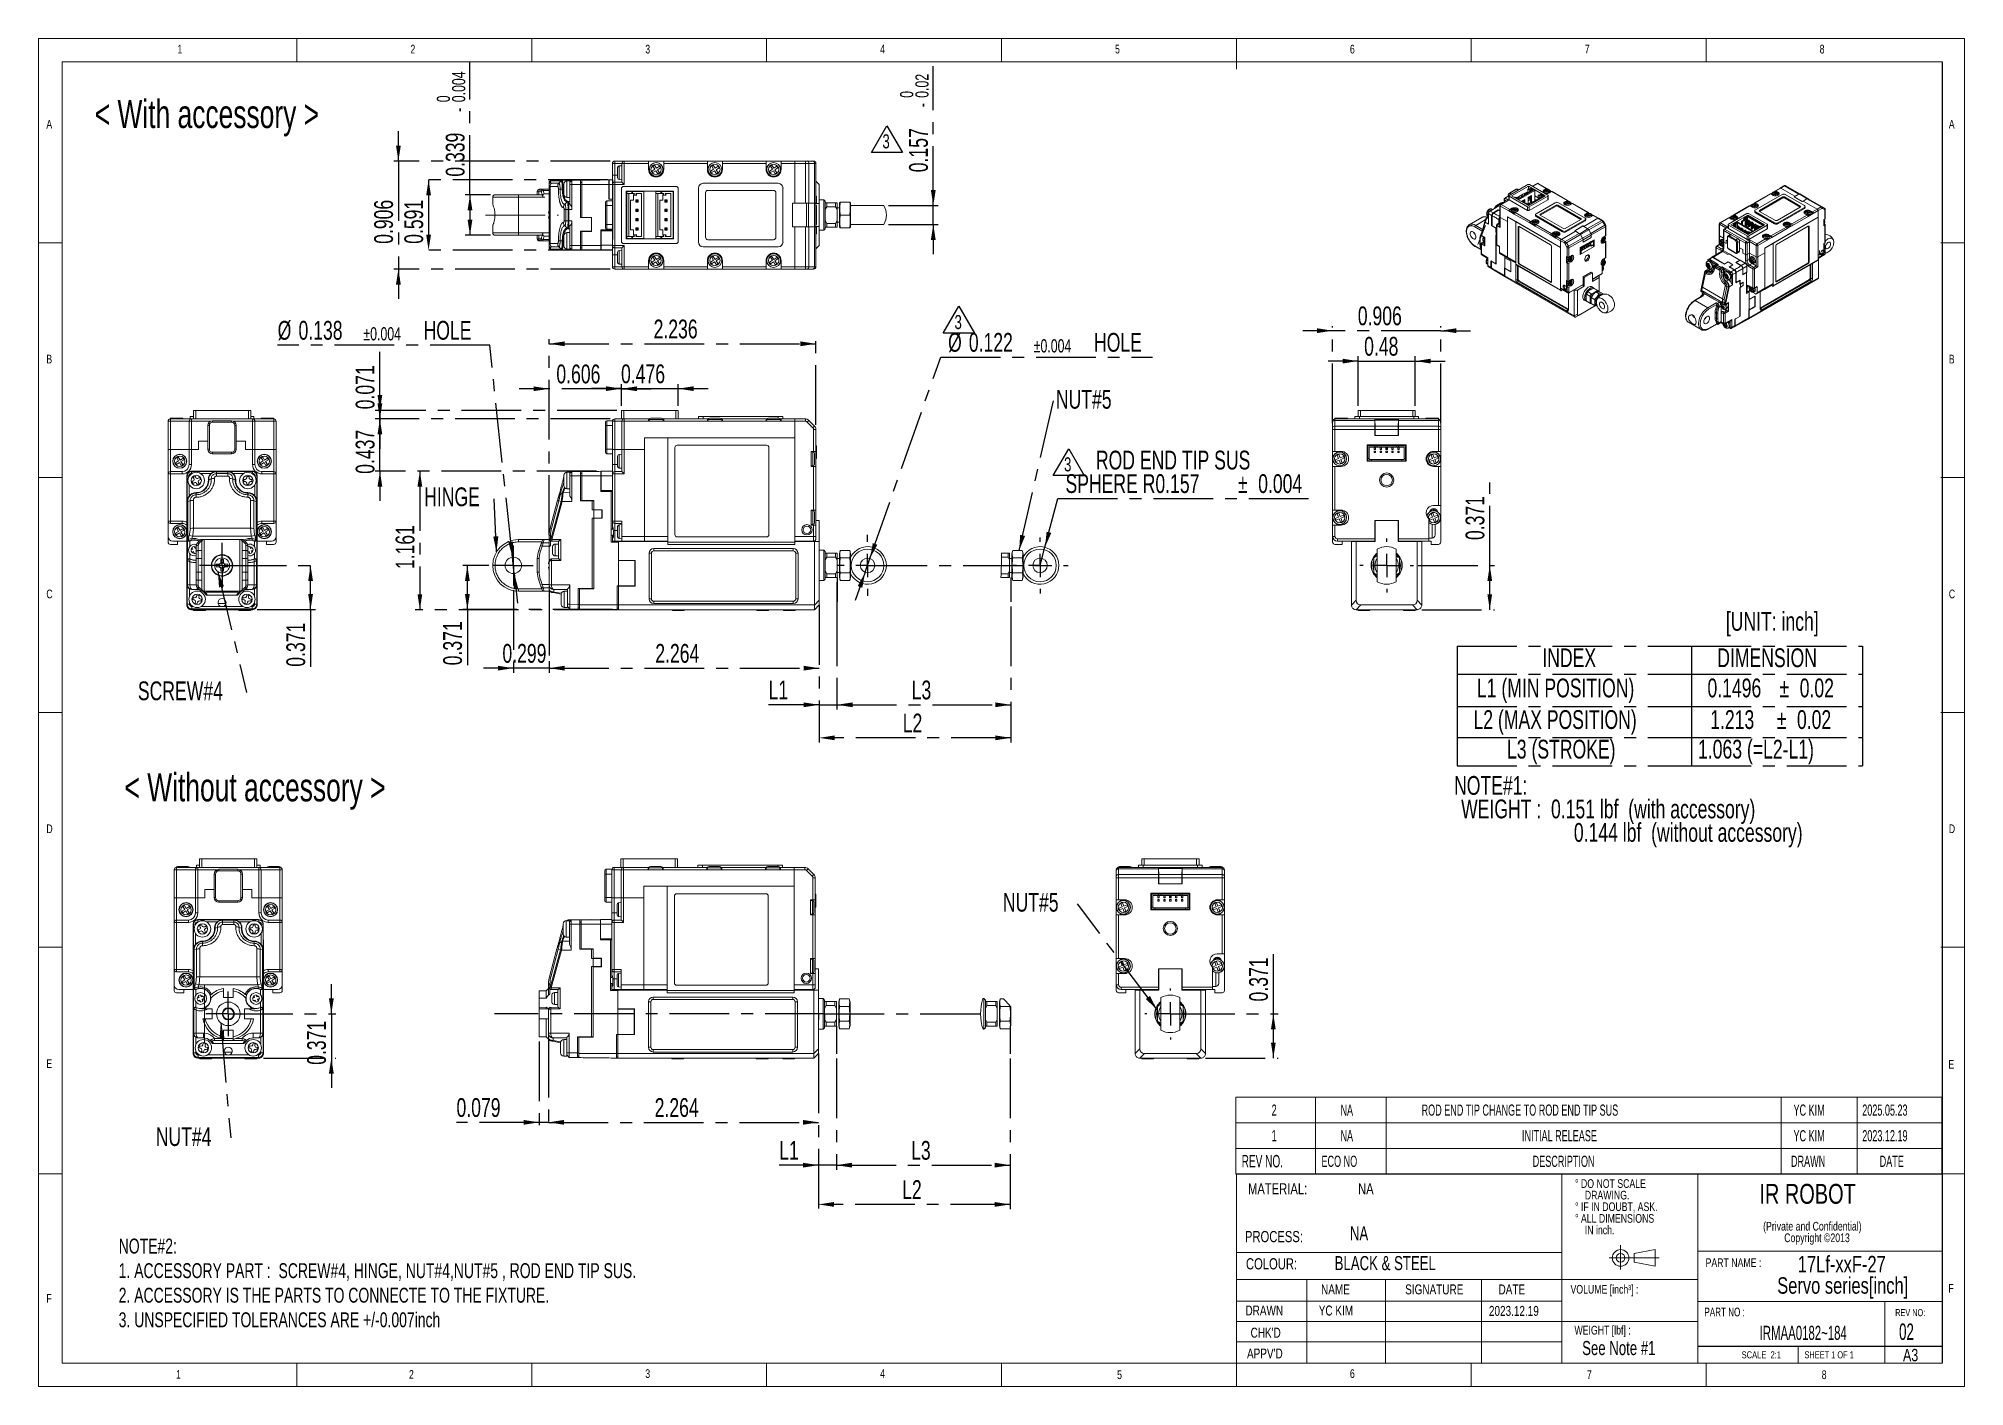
# Model space of a CAD drawing. Header units: inches. Extents: x 0.2 to 16.3, y 0.2 to 11.5.
import ezdxf

# ---------------------------------------------------------------- set-up
doc = ezdxf.new("R2010")
doc.units = ezdxf.units.IN
doc.header["$MEASUREMENT"] = 0
doc.linetypes.add('CENTERX2', pattern=[0.8, 0.5, -0.1, 0.1, -0.1])
for name, color, linetype in [('CENTER_LINE', 7, 'CENTERX2'), ('DIMENSION', 7, 'Continuous'), ('NOTES', 7, 'Continuous')]:
    doc.layers.add(name, color=color, linetype=linetype)
doc.styles.add('SLDTEXTSTYLE0', font='TXT', dxfattribs={"width": 0.7})
doc.styles.add('SLDTEXTSTYLE1', font='TXT', dxfattribs={"width": 0.75})
doc.styles.add('SLDTEXTSTYLE2', font='TXT', dxfattribs={"width": 0.6875})
doc.styles.add('SLDTEXTSTYLE3', font='TXT', dxfattribs={"width": 0.605})
doc.styles.add('SLDTEXTSTYLE4', font='TXT', dxfattribs={"width": 0.694444})
doc.dimstyles.new('SLDDIMSTYLE0', dxfattribs={"dimtxt": 0.15748, "dimasz": 0.13, "dimexe": 0, "dimexo": 0.0625, "dimgap": 0.03937, "dimtad": 1, "dimdec": 3, "dimrnd": 1e-09, "dimzin": 12, "dimdsep": 46, "dimtxsty": 'SLDTEXTSTYLE0', "dimsah": 1, "dimcen": 0.09, "dimadec": 0, "dimazin": 3, "dimtfac": 1, "dimtdec": 3, "dimtofl": 0, "dimtmove": 0, "dimatfit": 3, "dimfxl": 1, "dimfrac": 2, "dimtolj": 1, "dimtzin": 12, "dimarcsym": 0})
doc.dimstyles.new('SLDDIMSTYLE1', dxfattribs={"dimtxt": 0.15748, "dimasz": 0.13, "dimexe": 0, "dimexo": 0.0625, "dimgap": 0.03937, "dimtad": 0, "dimtih": 1, "dimtoh": 1, "dimdec": 3, "dimrnd": 1e-09, "dimdsep": 46, "dimtxsty": 'SLDTEXTSTYLE0', "dimsah": 1, "dimcen": 0, "dimadec": 0, "dimazin": 2, "dimtol": 1, "dimtp": 0.003937, "dimtm": 0.003937, "dimtfac": 1, "dimtdec": 3, "dimtmove": 0, "dimatfit": 3, "dimfxl": 1, "dimfrac": 2, "dimtolj": 1, "dimarcsym": 0})
doc.dimstyles.new('SLDDIMSTYLE2', dxfattribs={"dimtxt": 0.15748, "dimasz": 0.13, "dimexe": 0, "dimexo": 0.0625, "dimgap": 0.03937, "dimtad": 1, "dimdec": 3, "dimrnd": 1e-09, "dimdsep": 46, "dimtxsty": 'SLDTEXTSTYLE0', "dimsah": 1, "dimcen": 0.09, "dimadec": 0, "dimazin": 2, "dimtfac": 1, "dimtdec": 3, "dimtmove": 0, "dimatfit": 0, "dimfxl": 1, "dimfrac": 2, "dimtolj": 1, "dimtzin": 12, "dimarcsym": 0})
doc.dimstyles.new('SLDDIMSTYLE3', dxfattribs={"dimtxt": 0.15748, "dimasz": 0.13, "dimexe": 0, "dimexo": 0.0625, "dimgap": 0.03937, "dimtad": 1, "dimdec": 3, "dimrnd": 1e-09, "dimdsep": 46, "dimtxsty": 'SLDTEXTSTYLE0', "dimsah": 1, "dimcen": 0.09, "dimadec": 0, "dimazin": 2, "dimtfac": 1, "dimtdec": 3, "dimtofl": 0, "dimtmove": 0, "dimatfit": 3, "dimfxl": 1, "dimfrac": 2, "dimtolj": 1, "dimtzin": 12, "dimarcsym": 0})
doc.dimstyles.new('SLDDIMSTYLE4', dxfattribs={"dimtxt": 0.15748, "dimasz": 0.13, "dimexe": 0, "dimexo": 0.0625, "dimgap": 0.03937, "dimtad": 1, "dimdec": 3, "dimrnd": 1e-09, "dimzin": 12, "dimdsep": 46, "dimtxsty": 'SLDTEXTSTYLE0', "dimsah": 1, "dimcen": 0.09, "dimadec": 0, "dimazin": 3, "dimtfac": 1, "dimtdec": 3, "dimtmove": 0, "dimatfit": 0, "dimfxl": 1, "dimfrac": 2, "dimtolj": 1, "dimtzin": 12, "dimarcsym": 0})
doc.dimstyles.new('SLDDIMSTYLE5', dxfattribs={"dimtxt": 0.18, "dimasz": 0.13, "dimexe": 0, "dimexo": 0.0625, "dimgap": 0, "dimtad": 0, "dimtih": 1, "dimtoh": 1, "dimdec": 0, "dimrnd": 1e-09, "dimzin": 0, "dimdsep": 46, "dimtxsty": 'Standard', "dimsah": 1, "dimcen": 0.09, "dimadec": 0, "dimazin": 0, "dimtfac": 0.13, "dimtdec": 0, "dimtofl": 0, "dimtmove": 0, "dimatfit": 3, "dimfxl": 1, "dimfrac": 2, "dimtolj": 1, "dimtzin": 0, "dimarcsym": 0})
doc.dimstyles.new('SLDDIMSTYLE6', dxfattribs={"dimtxt": 0.15748, "dimasz": 0.13, "dimexe": 0, "dimexo": 0.0625, "dimgap": 0.03937, "dimtad": 1, "dimdec": 3, "dimrnd": 1e-09, "dimdsep": 46, "dimtxsty": 'SLDTEXTSTYLE0', "dimsah": 1, "dimcen": 0.09, "dimadec": 0, "dimazin": 2, "dimtol": 1, "dimtm": 0.003937, "dimtfac": 1, "dimtdec": 3, "dimtofl": 0, "dimtmove": 0, "dimatfit": 3, "dimfxl": 1, "dimfrac": 2, "dimtolj": 1, "dimarcsym": 0})
doc.dimstyles.new('SLDDIMSTYLE7', dxfattribs={"dimtxt": 0.15748, "dimasz": 0.13, "dimexe": 0, "dimexo": 0.0625, "dimgap": 0.03937, "dimtad": 1, "dimdec": 3, "dimrnd": 1e-09, "dimdsep": 46, "dimtxsty": 'SLDTEXTSTYLE0', "dimsah": 1, "dimcen": 0.09, "dimadec": 0, "dimazin": 2, "dimtol": 1, "dimtm": 0.019685, "dimtfac": 1, "dimtdec": 3, "dimtmove": 0, "dimatfit": 0, "dimfxl": 1, "dimfrac": 2, "dimtolj": 1, "dimarcsym": 0})
doc.dimstyles.new('SLDDIMSTYLE8', dxfattribs={"dimtxt": 0.15748, "dimasz": 0.13, "dimexe": 0, "dimexo": 0.0625, "dimgap": 0.03937, "dimtad": 0, "dimtih": 1, "dimtoh": 1, "dimdec": 3, "dimrnd": 1e-09, "dimzin": 12, "dimdsep": 46, "dimtxsty": 'SLDTEXTSTYLE0', "dimsah": 1, "dimcen": 0, "dimadec": 0, "dimazin": 3, "dimtfac": 1, "dimtdec": 3, "dimtofl": 0, "dimtmove": 0, "dimatfit": 3, "dimfxl": 1, "dimfrac": 2, "dimtolj": 1, "dimtzin": 12, "dimarcsym": 0})

msp = doc.modelspace()

# ---------------------------------------------------------------- texts
at = {"color": 7, "linetype": 'Continuous', "lineweight": 0}
for s, insert, char_height, attachment_point, style in [('1', (1.3615, 11.4436), 0.0729, 1, 'SLDTEXTSTYLE1'), ('2', (3.3136, 11.4436), 0.0729, 1, 'SLDTEXTSTYLE1'), ('3', (5.2822, 11.4436), 0.0729, 1, 'SLDTEXTSTYLE1'), ('4', (7.2507, 11.4436), 0.0729, 1, 'SLDTEXTSTYLE1'), ('5', (9.2192, 11.4436), 0.0729, 1, 'SLDTEXTSTYLE1'), ('6', (11.1877, 11.4436), 0.0729, 1, 'SLDTEXTSTYLE1'), ('7', (13.1562, 11.4436), 0.0729, 1, 'SLDTEXTSTYLE1'), ('8', (15.1247, 11.4436), 0.0729, 1, 'SLDTEXTSTYLE1'), ('A', (0.2625, 10.8137), 0.0729, 1, 'SLDTEXTSTYLE1'), ('A', (16.2073, 10.8137), 0.0729, 1, 'SLDTEXTSTYLE1'), ('B', (0.2625, 8.8452), 0.0729, 1, 'SLDTEXTSTYLE1'), ('B', (16.2073, 8.8452), 0.0729, 1, 'SLDTEXTSTYLE1'), ('C', (0.2625, 6.8767), 0.0729, 1, 'SLDTEXTSTYLE1'), ('C', (16.2073, 6.8767), 0.0729, 1, 'SLDTEXTSTYLE1'), ('D', (0.2625, 4.9082), 0.0729, 1, 'SLDTEXTSTYLE1'), ('D', (16.2073, 4.9082), 0.0729, 1, 'SLDTEXTSTYLE1'), ('E', (0.2625, 2.9397), 0.0729, 1, 'SLDTEXTSTYLE1'), ('E', (16.2042, 2.9345), 0.0729, 1, 'SLDTEXTSTYLE1'), ('MATERIAL:', (10.3338, 1.9007), 0.09375, 1, 'SLDTEXTSTYLE1'), ('NA', (11.3214, 1.9007), 0.09375, 2, 'SLDTEXTSTYLE1'), ('PROCESS:', (10.3082, 1.5003), 0.09375, 1, 'SLDTEXTSTYLE1'), ('PART NAME :', (14.1688, 1.2713), 0.072917, 1, 'SLDTEXTSTYLE1'), ('F', (0.2625, 0.9712), 0.0729, 1, 'SLDTEXTSTYLE1'), ('NAME', (10.9459, 1.0522), 0.08333, 1, 'SLDTEXTSTYLE1'), ('SIGNATURE', (11.651, 1.0522), 0.08333, 1, 'SLDTEXTSTYLE1'), ('DATE', (12.4332, 1.0522), 0.08333, 1, 'SLDTEXTSTYLE1'), ('VOLUME [inch³] :', (13.0367, 1.0481), 0.072917, 1, 'SLDTEXTSTYLE1'), ('DRAWN', (10.3125, 0.8753), 0.08333, 1, 'SLDTEXTSTYLE1'), ('2023.12.19', (12.3528, 0.8722), 0.08333, 1, 'SLDTEXTSTYLE1'), ('REV NO:', (15.7582, 0.8455), 0.05906, 1, 'SLDTEXTSTYLE1'), ("CHK'D", (10.3553, 0.6894), 0.08333, 1, 'SLDTEXTSTYLE1'), ('IRMAA0182~184', (14.9872, 0.7053), 0.11811, 2, 'SLDTEXTSTYLE3'), ("APPV'D", (10.3253, 0.5149), 0.08333, 1, 'SLDTEXTSTYLE1'), ('SCALE  2:1', (14.471, 0.4918), 0.05906, 1, 'SLDTEXTSTYLE0'), ('SHEET 1 OF 1', (14.9977, 0.4918), 0.059055, 1, 'SLDTEXTSTYLE2'), ('A3', (15.8233, 0.5121), 0.10417, 1, 'SLDTEXTSTYLE1'), ('1', (1.3495, 0.3344), 0.0729, 1, 'SLDTEXTSTYLE1'), ('2', (3.3016, 0.3344), 0.0729, 1, 'SLDTEXTSTYLE1'), ('3', (5.2822, 0.3413), 0.0729, 1, 'SLDTEXTSTYLE1'), ('4', (7.2507, 0.3413), 0.0729, 1, 'SLDTEXTSTYLE1'), ('5', (9.2367, 0.332), 0.0729, 1, 'SLDTEXTSTYLE1')]:
    msp.add_mtext(s, dxfattribs=dict(at, insert=insert, char_height=char_height, attachment_point=attachment_point, style=style))
at = {"layer": 'CENTER_LINE', "attachment_point": 1}
for s, insert, char_height, style in [('< With accessory >', (0.668, 10.982), 0.23622, 'SLDTEXTSTYLE0'), ('[UNIT: inch]', (14.3385, 6.689), 0.15748, 'SLDTEXTSTYLE0'), ('< Without accessory >', (0.9175, 5.3379), 0.23622, 'SLDTEXTSTYLE0'), ('NA', (11.1877, 1.5398), 0.11811, 'SLDTEXTSTYLE0'), ('BLACK & STEEL', (11.0601, 1.2902), 0.11811, 'SLDTEXTSTYLE0'), ('02', (15.7904, 0.7249), 0.1378, 'SLDTEXTSTYLE3'), ('See Note #1', (13.1343, 0.5784), 0.11811, 'SLDTEXTSTYLE0')]:
    msp.add_mtext(s, dxfattribs=dict(at, insert=insert, char_height=char_height, style=style))
at = {"layer": 'NOTES', "attachment_point": 1}
for s, insert, char_height, style in [('IR ROBOT', (14.6199, 1.8951), 0.16667, 'SLDTEXTSTYLE1'), ('COLOUR:', (10.3168, 1.2721), 0.09375, 'SLDTEXTSTYLE1'), ('F', (16.2042, 1.0567), 0.0729, 'SLDTEXTSTYLE1'), ('YC KIM', (10.9266, 0.8753), 0.08333, 'SLDTEXTSTYLE1'), ('PART NO :', (14.1589, 0.8575), 0.07292, 'SLDTEXTSTYLE4'), ('WEIGHT [lbf] :', (13.0699, 0.7055), 0.072917, 'SLDTEXTSTYLE1'), ('6', (11.1877, 0.3413), 0.0729, 'SLDTEXTSTYLE1'), ('7', (13.1737, 0.332), 0.0729, 'SLDTEXTSTYLE1'), ('8', (15.1422, 0.332), 0.0729, 'SLDTEXTSTYLE1')]:
    msp.add_mtext(s, dxfattribs=dict(at, insert=insert, char_height=char_height, style=style))

# ---------------------------------------------------------------- blocks, each defined once
blk = doc.blocks.new('SW_NOTE_0')
at = {"layer": 'CENTER_LINE', "color": 0, "attachment_point": 1, "style": 'SLDTEXTSTYLE0'}
for s, insert, char_height in [('NOTE#1:', (0.059, 0.203), 0.1575), ('WEIGHT :  0.151 lbf  (with accessory)', (0.118, 0.006), 0.15748), ('0.144 lbf  (without accessory)', (1.063, -0.191), 0.15748)]:
    blk.add_mtext(s, dxfattribs=dict(at, insert=insert, char_height=char_height))
blk = doc.blocks.new('SW_NOTE_0_1')
at = {"layer": 'CENTER_LINE', "color": 0, "char_height": 0.125, "attachment_point": 1, "style": 'SLDTEXTSTYLE0'}
for s, insert in [('NOTE#2:', (0, 0.161)), ('1. ACCESSORY PART :  SCREW#4, HINGE, NUT#4,NUT#5 , ROD END TIP SUS.', (0, -0.045)), ('2. ACCESSORY IS THE PARTS TO CONNECTE TO THE FIXTURE.', (0, -0.251)), ('3. UNSPECIFIED TOLERANCES ARE +/-0.007inch', (0, -0.457))]:
    blk.add_mtext(s, dxfattribs=dict(at, insert=insert))
blk = doc.blocks.new('SW_NOTE_0_2')
at = {"layer": 'CENTER_LINE', "color": 0}
for p, q in [((-0.095, 0), (0.037, 0.227)), ((0.037, 0.227), (0.168, 0)), ((0.168, 0), (-0.095, 0))]:
    blk.add_line(p, q, dxfattribs=at)
at = {"layer": 'CENTER_LINE', "color": 0, "insert": (0, 0.152), "char_height": 0.118, "attachment_point": 1, "style": 'SLDTEXTSTYLE0'}
blk.add_mtext('3', dxfattribs=at)
blk = doc.blocks.new('SW_NOTE_0_3')
at = {"color": 0, "linetype": 'Continuous', "lineweight": 0, "char_height": 0.07292, "attachment_point": 2, "style": 'SLDTEXTSTYLE1'}
for s, insert in [('(Private and Confidential)', (0.606, 0.094)), ('Copyright ©2013', (0.645, -0.003))]:
    blk.add_mtext(s, dxfattribs=dict(at, insert=insert))
blk = doc.blocks.new('SW_NOTE_0_4')
at = {"color": 0, "linetype": 'Continuous', "lineweight": 0, "char_height": 0.1378, "attachment_point": 2, "style": 'SLDTEXTSTYLE1'}
for s, insert in [('17Lf-xxF-27', (0.456, 0.178)), ('Servo series[inch]', (0.464, -0.001))]:
    blk.add_mtext(s, dxfattribs=dict(at, insert=insert))
blk = doc.blocks.new('SW_NOTE_0_5')
at = {"color": 0, "linetype": 'Continuous', "lineweight": 0, "attachment_point": 1, "style": 'SLDTEXTSTYLE1'}
for s, insert, char_height in [('%%d DO NOT SCALE', (0, 0.094), 0.07292), ('%%d IF IN DOUBT, ASK.', (0, -0.1), 0.07292), ('DRAWING.', (0.082, -0.003), 0.0729), ('%%d ALL DIMENSIONS', (0, -0.198), 0.07292), ('IN inch.', (0.082, -0.295), 0.0729)]:
    blk.add_mtext(s, dxfattribs=dict(at, insert=insert, char_height=char_height))
blk = doc.blocks.new('SW_TABLEANNOTATION_0')
at = {"layer": 'CENTER_LINE', "color": 0}
for p, q in [((0, 0), (0, -0.236)), ((0, 0), (1.964, 0)), ((1.964, 0), (1.964, -0.236)), ((1.964, 0), (3.399, 0)), ((3.399, 0), (3.399, -0.236)), ((0, -0.236), (0, -0.507)), ((0, -0.236), (1.964, -0.236)), ((1.964, -0.236), (1.964, -0.507)), ((1.964, -0.236), (3.399, -0.236)), ((3.399, -0.236), (3.399, -0.507)), ((0, -0.507), (0, -0.766)), ((0, -0.507), (1.964, -0.507)), ((1.964, -0.507), (1.964, -0.766)), ((1.964, -0.507), (3.399, -0.507)), ((3.399, -0.507), (3.399, -0.766)), ((0, -0.766), (0, -1.003)), ((0, -0.766), (1.964, -0.766)), ((1.964, -0.766), (1.964, -1.003)), ((1.964, -0.766), (3.399, -0.766)), ((3.399, -0.766), (3.399, -1.003)), ((0, -1.003), (1.964, -1.003)), ((1.964, -1.003), (3.399, -1.003))]:
    blk.add_line(p, q, dxfattribs=at)
at = {"layer": 'CENTER_LINE', "color": 0, "attachment_point": 1, "style": 'SLDTEXTSTYLE0'}
for s, insert, char_height in [('INDEX', (0.715, -0.019), 0.1575), ('DIMENSION', (2.181, -0.019), 0.1575), ('L1 (MIN POSITION)', (0.167, -0.272), 0.15748), ('0.1496', (2.099, -0.272), 0.1575), ('%%p', (2.703, -0.272), 0.1575), ('0.02', (2.872, -0.272), 0.1575), ('L2 (MAX POSITION)', (0.138, -0.537), 0.15748), ('1.213', (2.122, -0.537), 0.1575), ('%%p', (2.68, -0.537), 0.1575), ('0.02', (2.849, -0.537), 0.1575), ('L3 (STROKE)', (0.419, -0.785), 0.15748), ('1.063 (=L2-L1)', (2.02, -0.785), 0.15748)]:
    blk.add_mtext(s, dxfattribs=dict(at, insert=insert, char_height=char_height))
blk = doc.blocks.new('SW_TABLEANNOTATION_1')
at = {"color": 0, "linetype": 'Continuous', "lineweight": 18}
for p, q in [((0, 0), (0, -0.215)), ((0, 0), (0.669, 0)), ((0.669, 0), (0.669, -0.215)), ((0.669, 0), (1.259, 0)), ((1.259, 0), (1.259, -0.215)), ((1.259, 0), (4.571, 0)), ((4.571, 0), (4.571, -0.215)), ((4.571, 0), (5.208, 0)), ((5.208, 0), (5.208, -0.215)), ((5.208, 0), (5.916, 0)), ((5.916, 0), (5.916, -0.215)), ((0, -0.215), (0, -0.43)), ((0, -0.215), (0.669, -0.215)), ((0.669, -0.215), (0.669, -0.43)), ((0.669, -0.215), (1.259, -0.215)), ((1.259, -0.215), (1.259, -0.43)), ((1.259, -0.215), (4.571, -0.215)), ((4.571, -0.215), (4.571, -0.43)), ((4.571, -0.215), (5.208, -0.215)), ((5.208, -0.215), (5.208, -0.43)), ((5.208, -0.215), (5.916, -0.215)), ((5.916, -0.215), (5.916, -0.43)), ((0, -0.43), (0, -0.645)), ((0, -0.43), (0.669, -0.43)), ((0.669, -0.43), (0.669, -0.645)), ((0.669, -0.43), (1.259, -0.43)), ((1.259, -0.43), (1.259, -0.645)), ((1.259, -0.43), (4.571, -0.43)), ((4.571, -0.43), (4.571, -0.645)), ((4.571, -0.43), (5.208, -0.43)), ((5.208, -0.43), (5.208, -0.645)), ((5.208, -0.43), (5.916, -0.43)), ((5.916, -0.43), (5.916, -0.645)), ((0, -0.645), (0.669, -0.645)), ((0.669, -0.645), (1.259, -0.645)), ((1.259, -0.645), (4.571, -0.645)), ((4.571, -0.645), (5.208, -0.645)), ((5.208, -0.645), (5.916, -0.645))]:
    blk.add_line(p, q, dxfattribs=at)
at = {"color": 0, "linetype": 'Continuous', "lineweight": 0, "attachment_point": 1, "style": 'SLDTEXTSTYLE3'}
for s, insert, char_height in [('2', (0.3, -0.061), 0.0938), ('NA', (0.877, -0.061), 0.0938), ('ROD END TIP CHANGE TO ROD END TIP SUS', (1.557, -0.061), 0.09375), ('YC KIM', (4.674, -0.061), 0.0938), ('2025.05.23', (5.25, -0.061), 0.0938), ('1', (0.3, -0.276), 0.0938), ('NA', (0.877, -0.276), 0.0938), ('INITIAL RELEASE', (2.398, -0.276), 0.09375), ('YC KIM', (4.674, -0.276), 0.0938), ('2023.12.19', (5.25, -0.276), 0.0938), ('REV NO.', (0.049, -0.484), 0.1042), ('ECO NO', (0.718, -0.49), 0.0938), ('DESCRIPTION', (2.488, -0.49), 0.09375), ('DRAWN', (4.653, -0.49), 0.0938), ('DATE', (5.396, -0.49), 0.0938)]:
    blk.add_mtext(s, dxfattribs=dict(at, insert=insert, char_height=char_height))
blk = doc.blocks.new('_D')
at = {"layer": 'CENTER_LINE'}
for p, q in [((6.889, 6.736), (6.889, 5.871)), ((8.346, 6.736), (8.346, 5.871)), ((6.889, 5.911), (8.346, 5.911))]:
    blk.add_line(p, q, dxfattribs=at)
for points in [[(6.889, 5.911), (7.019, 5.891), (7.019, 5.931)], [(8.346, 5.911), (8.216, 5.931), (8.216, 5.891)]]:
    blk.add_solid(points, dxfattribs=at)
at = {"layer": 'CENTER_LINE', "insert": (7.515, 6.114), "char_height": 0.1575, "attachment_point": 1, "style": 'SLDTEXTSTYLE0'}
blk.add_mtext('L3', dxfattribs=at)
blk = doc.blocks.new('_D_1')
at = {"layer": 'CENTER_LINE'}
for p, q in [((6.74, 6.747), (6.74, 5.594)), ((8.346, 6.736), (8.346, 5.594)), ((8.346, 5.634), (6.74, 5.634))]:
    blk.add_line(p, q, dxfattribs=at)
for points in [[(6.74, 5.634), (6.87, 5.614), (6.87, 5.654)], [(8.346, 5.634), (8.216, 5.654), (8.216, 5.614)]]:
    blk.add_solid(points, dxfattribs=at)
at = {"layer": 'CENTER_LINE', "insert": (7.44, 5.837), "char_height": 0.1575, "attachment_point": 1, "style": 'SLDTEXTSTYLE0'}
blk.add_mtext('L2', dxfattribs=at)
blk = doc.blocks.new('_D_2')
at = {"layer": 'CENTER_LINE'}
for p, q in [((3.978, 8.926), (2.201, 8.926)), ((4.169, 7.148), (3.978, 8.926)), ((4.184, 7.011), (4.169, 7.148)), ((4.184, 7.011), (4.211, 6.762))]:
    blk.add_line(p, q, dxfattribs=at)
for points in [[(4.169, 7.148), (4.175, 7.279), (4.135, 7.275)], [(4.184, 7.011), (4.178, 6.879), (4.218, 6.884)]]:
    blk.add_solid(points, dxfattribs=at)
at = {"layer": 'CENTER_LINE', "attachment_point": 1, "style": 'SLDTEXTSTYLE0'}
for s, insert, char_height in [('%%c', (2.201, 9.129), 0.1575), ('0.138', (2.376, 9.129), 0.1575), ('±0.004', (2.92, 9.076), 0.1102), ('HOLE', (3.424, 9.129), 0.1575)]:
    blk.add_mtext(s, dxfattribs=dict(at, insert=insert, char_height=char_height))
blk = doc.blocks.new('_D_3')
at = {"layer": 'CENTER_LINE'}
for p, q in [((3.058, 8.378), (3.058, 8.871)), ((5.043, 8.378), (3.019, 8.378)), ((4.988, 8.307), (3.019, 8.307)), ((3.058, 8.378), (3.058, 8.307)), ((3.058, 8.307), (3.058, 8.057))]:
    blk.add_line(p, q, dxfattribs=at)
for points in [[(3.058, 8.378), (3.078, 8.508), (3.038, 8.508)], [(3.058, 8.307), (3.038, 8.177), (3.078, 8.177)]]:
    blk.add_solid(points, dxfattribs=at)
at = {"layer": 'CENTER_LINE', "insert": (2.855, 8.388), "char_height": 0.1575, "attachment_point": 1, "rotation": 90, "style": 'SLDTEXTSTYLE0'}
blk.add_mtext('0.071', dxfattribs=at)
blk = doc.blocks.new('_D_4')
at = {"layer": 'CENTER_LINE'}
for p, q in [((3.058, 8.307), (3.058, 8.557)), ((4.988, 8.307), (3.019, 8.307)), ((3.058, 7.87), (3.058, 8.307)), ((4.873, 7.87), (3.019, 7.87)), ((3.058, 7.87), (3.058, 7.62))]:
    blk.add_line(p, q, dxfattribs=at)
for points in [[(3.058, 8.307), (3.078, 8.437), (3.038, 8.437)], [(3.058, 7.87), (3.038, 7.74), (3.078, 7.74)]]:
    blk.add_solid(points, dxfattribs=at)
at = {"layer": 'CENTER_LINE', "insert": (2.855, 7.847), "char_height": 0.1575, "attachment_point": 1, "rotation": 90, "style": 'SLDTEXTSTYLE0'}
blk.add_mtext('0.437', dxfattribs=at)
blk = doc.blocks.new('_D_5')
at = {"layer": 'CENTER_LINE'}
for p, q in [((4.873, 7.87), (3.353, 7.87)), ((3.393, 7.87), (3.393, 6.708)), ((5.019, 6.708), (3.353, 6.708))]:
    blk.add_line(p, q, dxfattribs=at)
for points in [[(3.393, 7.87), (3.373, 7.74), (3.413, 7.74)], [(3.393, 6.708), (3.413, 6.838), (3.373, 6.838)]]:
    blk.add_solid(points, dxfattribs=at)
at = {"layer": 'CENTER_LINE', "insert": (3.19, 7.048), "char_height": 0.1575, "attachment_point": 1, "rotation": 90, "style": 'SLDTEXTSTYLE0'}
blk.add_mtext('1.161', dxfattribs=at)
blk = doc.blocks.new('_D_6')
at = {"layer": 'CENTER_LINE'}
for p, q in [((3.97, 7.079), (3.752, 7.079)), ((3.791, 6.709), (3.791, 7.079)), ((5.007, 6.709), (3.752, 6.709)), ((3.791, 6.709), (3.791, 6.242))]:
    blk.add_line(p, q, dxfattribs=at)
for points in [[(3.791, 7.079), (3.771, 6.949), (3.811, 6.949)], [(3.791, 6.709), (3.811, 6.839), (3.771, 6.839)]]:
    blk.add_solid(points, dxfattribs=at)
at = {"layer": 'CENTER_LINE', "insert": (3.588, 6.242), "char_height": 0.1575, "attachment_point": 1, "rotation": 90, "style": 'SLDTEXTSTYLE0'}
blk.add_mtext('0.371', dxfattribs=at)
blk = doc.blocks.new('_D_7')
at = {"layer": 'CENTER_LINE'}
for p, q in [((4.177, 6.873), (4.177, 6.178)), ((4.476, 6.823), (4.476, 6.178)), ((4.177, 6.218), (3.927, 6.218)), ((4.476, 6.218), (4.177, 6.218)), ((4.476, 6.218), (4.726, 6.218))]:
    blk.add_line(p, q, dxfattribs=at)
for points in [[(4.177, 6.218), (4.047, 6.238), (4.047, 6.198)], [(4.476, 6.218), (4.606, 6.198), (4.606, 6.238)]]:
    blk.add_solid(points, dxfattribs=at)
at = {"layer": 'CENTER_LINE', "insert": (4.085, 6.421), "char_height": 0.1575, "attachment_point": 1, "style": 'SLDTEXTSTYLE0'}
blk.add_mtext('0.299', dxfattribs=at)
blk = doc.blocks.new('_D_8')
at = {"layer": 'CENTER_LINE'}
for p, q in [((4.476, 6.878), (4.476, 6.178)), ((6.74, 6.747), (6.74, 6.178)), ((4.476, 6.218), (6.74, 6.218))]:
    blk.add_line(p, q, dxfattribs=at)
for points in [[(4.476, 6.218), (4.606, 6.198), (4.606, 6.238)], [(6.74, 6.218), (6.61, 6.238), (6.61, 6.198)]]:
    blk.add_solid(points, dxfattribs=at)
at = {"layer": 'CENTER_LINE', "insert": (5.366, 6.421), "char_height": 0.1575, "attachment_point": 1, "style": 'SLDTEXTSTYLE0'}
blk.add_mtext('2.264', dxfattribs=at)
blk = doc.blocks.new('_D_9')
at = {"layer": 'CENTER_LINE'}
for p, q in [((6.889, 6.938), (6.889, 5.871)), ((6.74, 6.747), (6.74, 5.871)), ((6.74, 5.911), (6.316, 5.911)), ((6.74, 5.911), (6.889, 5.911)), ((6.889, 5.911), (7.139, 5.911))]:
    blk.add_line(p, q, dxfattribs=at)
for points in [[(6.74, 5.911), (6.61, 5.931), (6.61, 5.891)], [(6.889, 5.911), (7.019, 5.891), (7.019, 5.931)]]:
    blk.add_solid(points, dxfattribs=at)
at = {"layer": 'CENTER_LINE', "insert": (6.316, 6.114), "char_height": 0.1575, "attachment_point": 1, "style": 'SLDTEXTSTYLE0'}
blk.add_mtext('L1', dxfattribs=at)
blk = doc.blocks.new('_D_10')
at = {"layer": 'CENTER_LINE'}
for p, q in [((4.476, 7.335), (4.476, 8.976)), ((4.476, 8.937), (6.712, 8.937)), ((6.712, 8.259), (6.712, 8.976))]:
    blk.add_line(p, q, dxfattribs=at)
for points in [[(4.476, 8.937), (4.606, 8.917), (4.606, 8.957)], [(6.712, 8.937), (6.582, 8.957), (6.582, 8.917)]]:
    blk.add_solid(points, dxfattribs=at)
at = {"layer": 'CENTER_LINE', "insert": (5.352, 9.14), "char_height": 0.1575, "attachment_point": 1, "style": 'SLDTEXTSTYLE0'}
blk.add_mtext('2.236', dxfattribs=at)
blk = doc.blocks.new('_D_11')
at = {"layer": 'CENTER_LINE'}
for p, q in [((4.476, 8.56), (4.226, 8.56)), ((4.476, 7.335), (4.476, 8.6)), ((5.082, 8.56), (4.476, 8.56)), ((5.082, 8.417), (5.082, 8.6)), ((5.082, 8.56), (5.332, 8.56))]:
    blk.add_line(p, q, dxfattribs=at)
for points in [[(4.476, 8.56), (4.346, 8.58), (4.346, 8.54)], [(5.082, 8.56), (5.212, 8.54), (5.212, 8.58)]]:
    blk.add_solid(points, dxfattribs=at)
at = {"layer": 'CENTER_LINE', "insert": (4.537, 8.763), "char_height": 0.1575, "attachment_point": 1, "style": 'SLDTEXTSTYLE0'}
blk.add_mtext('0.606', dxfattribs=at)
blk = doc.blocks.new('_D_12')
at = {"layer": 'CENTER_LINE'}
for p, q in [((5.082, 8.561), (4.832, 8.561)), ((5.082, 8.417), (5.082, 8.6)), ((5.082, 8.561), (5.558, 8.561)), ((5.558, 8.417), (5.558, 8.6)), ((5.558, 8.561), (5.808, 8.561))]:
    blk.add_line(p, q, dxfattribs=at)
for points in [[(5.082, 8.561), (4.952, 8.581), (4.952, 8.541)], [(5.558, 8.561), (5.688, 8.541), (5.688, 8.581)]]:
    blk.add_solid(points, dxfattribs=at)
at = {"layer": 'CENTER_LINE', "insert": (5.079, 8.764), "char_height": 0.1575, "attachment_point": 1, "style": 'SLDTEXTSTYLE0'}
blk.add_mtext('0.476', dxfattribs=at)
blk = doc.blocks.new('_D_13')
at = {"layer": 'CENTER_LINE'}
for p, q in [((7.165, 7.137), (7.758, 8.825)), ((7.758, 8.825), (9.534, 8.825)), ((7.125, 7.022), (7.165, 7.137)), ((7.125, 7.022), (7.042, 6.786))]:
    blk.add_line(p, q, dxfattribs=at)
for points in [[(7.165, 7.137), (7.227, 7.253), (7.189, 7.266)], [(7.125, 7.022), (7.063, 6.906), (7.101, 6.892)]]:
    blk.add_solid(points, dxfattribs=at)
at = {"layer": 'CENTER_LINE', "attachment_point": 1, "style": 'SLDTEXTSTYLE0'}
for s, insert, char_height in [('%%c', (7.82, 9.028), 0.1575), ('0.122', (7.994, 9.028), 0.1575), ('±0.004', (8.538, 8.975), 0.1102), ('HOLE', (9.043, 9.028), 0.1575)]:
    blk.add_mtext(s, dxfattribs=dict(at, insert=insert, char_height=char_height))
blk = doc.blocks.new('SW_NOTE_0_6')
at = {"layer": 'CENTER_LINE', "color": 0, "insert": (-0.586, 0.096), "char_height": 0.1575, "attachment_point": 1, "style": 'SLDTEXTSTYLE0'}
blk.add_mtext('HINGE', dxfattribs=at)
blk = doc.blocks.new('SW_NOTE_0_7')
at = {"layer": 'CENTER_LINE', "color": 0}
for p, q in [((-0.09, -0.001), (0.039, 0.223)), ((0.039, 0.223), (0.168, -0.001)), ((0.168, -0.001), (-0.09, -0.001))]:
    blk.add_line(p, q, dxfattribs=at)
at = {"layer": 'CENTER_LINE', "color": 0, "insert": (0, 0.152), "char_height": 0.118, "attachment_point": 1, "style": 'SLDTEXTSTYLE0'}
blk.add_mtext('3', dxfattribs=at)
blk = doc.blocks.new('SW_CENTERMARKSYMBOL_0')
at = {"layer": 'CENTER_LINE', "color": 0}
for p, q in [((0, 0.098), (0, 0.167)), ((-0.098, 0), (-0.167, 0)), ((0, 0), (-0.098, 0)), ((0, 0), (0, 0.098)), ((0, 0), (0, -0.098)), ((0, 0), (0.098, 0)), ((0.098, 0), (0.167, 0)), ((0, -0.098), (0, -0.167))]:
    blk.add_line(p, q, dxfattribs=at)
blk = doc.blocks.new('SW_CENTERMARKSYMBOL_1')
at = {"layer": 'CENTER_LINE', "color": 0}
for p, q in [((0, 0.197), (0, 0.256)), ((-0.197, 0), (-0.256, 0)), ((0, 0), (-0.098, 0)), ((0, 0), (0, 0.098)), ((0, 0), (0, -0.098)), ((0, 0), (0.098, 0)), ((0.197, 0), (0.256, 0)), ((0, -0.197), (0, -0.256))]:
    blk.add_line(p, q, dxfattribs=at)
blk = doc.blocks.new('_D_14')
at = {"layer": 'CENTER_LINE'}
for p, q in [((11.256, 8.792), (11.006, 8.792)), ((11.256, 8.417), (11.256, 8.832)), ((11.256, 8.792), (11.736, 8.792)), ((11.736, 8.417), (11.736, 8.832)), ((11.736, 8.792), (11.986, 8.792))]:
    blk.add_line(p, q, dxfattribs=at)
for points in [[(11.256, 8.792), (11.126, 8.812), (11.126, 8.772)], [(11.736, 8.792), (11.866, 8.772), (11.866, 8.812)]]:
    blk.add_solid(points, dxfattribs=at)
at = {"layer": 'CENTER_LINE', "insert": (11.307, 8.995), "char_height": 0.1575, "attachment_point": 1, "style": 'SLDTEXTSTYLE0'}
blk.add_mtext('0.48', dxfattribs=at)
blk = doc.blocks.new('_D_15')
at = {"layer": 'CENTER_LINE'}
for p, q in [((11.043, 9.047), (10.793, 9.047)), ((11.043, 8.273), (11.043, 9.086)), ((11.949, 9.047), (11.043, 9.047)), ((11.949, 8.273), (11.949, 9.086)), ((11.949, 9.047), (12.199, 9.047))]:
    blk.add_line(p, q, dxfattribs=at)
for points in [[(11.043, 9.047), (10.913, 9.067), (10.913, 9.027)], [(11.949, 9.047), (12.079, 9.027), (12.079, 9.067)]]:
    blk.add_solid(points, dxfattribs=at)
at = {"layer": 'CENTER_LINE', "insert": (11.254, 9.25), "char_height": 0.1575, "attachment_point": 1, "style": 'SLDTEXTSTYLE0'}
blk.add_mtext('0.906', dxfattribs=at)
blk = doc.blocks.new('_D_16')
at = {"layer": 'CENTER_LINE'}
for p, q in [((12.36, 7.079), (12.36, 7.774)), ((11.761, 7.079), (12.399, 7.079)), ((12.36, 6.708), (12.36, 7.079)), ((11.791, 6.708), (12.399, 6.708))]:
    blk.add_line(p, q, dxfattribs=at)
for points in [[(12.36, 7.079), (12.34, 6.949), (12.38, 6.949)], [(12.36, 6.708), (12.38, 6.838), (12.34, 6.838)]]:
    blk.add_solid(points, dxfattribs=at)
at = {"layer": 'CENTER_LINE', "insert": (12.157, 7.292), "char_height": 0.1575, "attachment_point": 1, "rotation": 90, "style": 'SLDTEXTSTYLE0'}
blk.add_mtext('0.371', dxfattribs=at)
blk = doc.blocks.new('SW_CENTERMARKSYMBOL_2')
at = {"layer": 'CENTER_LINE', "color": 0}
for p, q in [((0, 0.197), (0, 0.226)), ((-0.197, 0), (-0.226, 0)), ((0, 0), (-0.098, 0)), ((0, 0), (0, 0.098)), ((0, 0), (0, -0.098)), ((0, 0), (0.098, 0)), ((0.197, 0), (0.226, 0)), ((0, -0.197), (0, -0.226))]:
    blk.add_line(p, q, dxfattribs=at)
blk = doc.blocks.new('_D_17')
at = {"layer": 'CENTER_LINE'}
for p, q in [((1.774, 7.079), (2.517, 7.079)), ((2.477, 6.709), (2.477, 7.079)), ((2.03, 6.709), (2.517, 6.709)), ((2.477, 6.709), (2.477, 6.23))]:
    blk.add_line(p, q, dxfattribs=at)
for points in [[(2.477, 7.079), (2.457, 6.949), (2.497, 6.949)], [(2.477, 6.709), (2.497, 6.839), (2.457, 6.839)]]:
    blk.add_solid(points, dxfattribs=at)
at = {"layer": 'CENTER_LINE', "insert": (2.274, 6.23), "char_height": 0.1575, "attachment_point": 1, "rotation": 90, "style": 'SLDTEXTSTYLE0'}
blk.add_mtext('0.371', dxfattribs=at)
blk = doc.blocks.new('SW_NOTE_0_8')
at = {"layer": 'CENTER_LINE', "color": 0, "insert": (-0.91, 0.094), "char_height": 0.1575, "attachment_point": 1, "style": 'SLDTEXTSTYLE0'}
blk.add_mtext('SCREW#4', dxfattribs=at)
blk = doc.blocks.new('SW_CENTERMARKSYMBOL_3')
at = {"layer": 'CENTER_LINE', "color": 0}
for p, q in [((0, 0.098), (0, 0.188)), ((-0.098, 0), (-0.188, 0)), ((0, 0), (-0.098, 0)), ((0, 0), (0, 0.098)), ((0, 0), (0, -0.098)), ((0, 0), (0.098, 0)), ((0.098, 0), (0.188, 0)), ((0, -0.098), (0, -0.188))]:
    blk.add_line(p, q, dxfattribs=at)
blk = doc.blocks.new('_D_18')
at = {"layer": 'CENTER_LINE'}
for p, q in [((4.968, 10.312), (3.427, 10.312)), ((3.466, 10.312), (3.466, 9.721)), ((4.968, 9.721), (3.427, 9.721))]:
    blk.add_line(p, q, dxfattribs=at)
for points in [[(3.466, 10.312), (3.446, 10.182), (3.486, 10.182)], [(3.466, 9.721), (3.486, 9.851), (3.446, 9.851)]]:
    blk.add_solid(points, dxfattribs=at)
at = {"layer": 'CENTER_LINE', "insert": (3.263, 9.775), "char_height": 0.1575, "attachment_point": 1, "rotation": 90, "style": 'SLDTEXTSTYLE0'}
blk.add_mtext('0.591', dxfattribs=at)
blk = doc.blocks.new('_D_19')
at = {"layer": 'CENTER_LINE'}
for p, q in [((3.813, 10.186), (3.813, 11.3)), ((3.984, 10.186), (3.774, 10.186)), ((3.813, 10.186), (3.813, 9.847)), ((3.984, 9.847), (3.774, 9.847))]:
    blk.add_line(p, q, dxfattribs=at)
for points in [[(3.813, 10.186), (3.793, 10.056), (3.833, 10.056)], [(3.813, 9.847), (3.833, 9.977), (3.793, 9.977)]]:
    blk.add_solid(points, dxfattribs=at)
at = {"layer": 'CENTER_LINE', "attachment_point": 1, "rotation": 90, "style": 'SLDTEXTSTYLE0'}
for s, insert, char_height in [('0.004', (3.663, 10.962), 0.1102), ('0', (3.535, 10.962), 0.11), ('-', (3.663, 10.882), 0.11), ('0.339', (3.61, 10.338), 0.1575)]:
    blk.add_mtext(s, dxfattribs=dict(at, insert=insert, char_height=char_height))
blk = doc.blocks.new('_D_20')
at = {"layer": 'CENTER_LINE'}
for p, q in [((3.213, 10.469), (3.213, 10.719)), ((4.988, 10.469), (3.174, 10.469)), ((3.213, 10.469), (3.213, 9.564)), ((4.988, 9.564), (3.174, 9.564)), ((3.213, 9.564), (3.213, 9.314))]:
    blk.add_line(p, q, dxfattribs=at)
for points in [[(3.213, 10.469), (3.233, 10.599), (3.193, 10.599)], [(3.213, 9.564), (3.193, 9.434), (3.233, 9.434)]]:
    blk.add_solid(points, dxfattribs=at)
at = {"layer": 'CENTER_LINE', "insert": (3.01, 9.775), "char_height": 0.1575, "attachment_point": 1, "rotation": 90, "style": 'SLDTEXTSTYLE0'}
blk.add_mtext('0.906', dxfattribs=at)
blk = doc.blocks.new('_D_21')
at = {"layer": 'CENTER_LINE'}
for p, q in [((7.696, 10.095), (7.696, 11.263)), ((7.321, 10.095), (7.736, 10.095)), ((7.696, 9.938), (7.696, 10.095)), ((7.321, 9.938), (7.736, 9.938)), ((7.696, 9.938), (7.696, 9.688))]:
    blk.add_line(p, q, dxfattribs=at)
for points in [[(7.696, 10.095), (7.716, 10.225), (7.676, 10.225)], [(7.696, 9.938), (7.676, 9.808), (7.716, 9.808)]]:
    blk.add_solid(points, dxfattribs=at)
at = {"layer": 'CENTER_LINE', "attachment_point": 1, "rotation": 90, "style": 'SLDTEXTSTYLE0'}
for s, insert, char_height in [('0.02', (7.546, 10.999), 0.1102), ('0', (7.418, 10.999), 0.11), ('-', (7.546, 10.919), 0.11), ('0.157', (7.493, 10.375), 0.1575)]:
    blk.add_mtext(s, dxfattribs=dict(at, insert=insert, char_height=char_height))
blk = doc.blocks.new('SW_NOTE_0_9')
at = {"layer": 'CENTER_LINE', "color": 0}
for p, q in [((-0.091, -0.001), (0.038, 0.222)), ((0.038, 0.222), (0.167, -0.001)), ((0.167, -0.001), (-0.091, -0.001))]:
    blk.add_line(p, q, dxfattribs=at)
at = {"layer": 'CENTER_LINE', "color": 0, "insert": (0, 0.152), "char_height": 0.118, "attachment_point": 1, "style": 'SLDTEXTSTYLE0'}
blk.add_mtext('3', dxfattribs=at)
blk = doc.blocks.new('_D_22')
at = {"layer": 'CENTER_LINE'}
for p, q in [((6.884, 2.945), (6.884, 2.013)), ((8.341, 2.945), (8.341, 2.013)), ((6.884, 2.052), (8.341, 2.052))]:
    blk.add_line(p, q, dxfattribs=at)
for points in [[(6.884, 2.052), (7.014, 2.032), (7.014, 2.072)], [(8.341, 2.052), (8.211, 2.072), (8.211, 2.032)]]:
    blk.add_solid(points, dxfattribs=at)
at = {"layer": 'CENTER_LINE', "insert": (7.51, 2.255), "char_height": 0.1575, "attachment_point": 1, "style": 'SLDTEXTSTYLE0'}
blk.add_mtext('L3', dxfattribs=at)
blk = doc.blocks.new('_D_23')
at = {"layer": 'CENTER_LINE'}
for p, q in [((6.734, 2.988), (6.734, 2.013)), ((6.884, 2.945), (6.884, 2.013)), ((6.734, 2.052), (6.405, 2.052)), ((6.884, 2.052), (6.734, 2.052)), ((6.884, 2.052), (7.134, 2.052))]:
    blk.add_line(p, q, dxfattribs=at)
for points in [[(6.734, 2.052), (6.604, 2.072), (6.604, 2.032)], [(6.884, 2.052), (7.014, 2.032), (7.014, 2.072)]]:
    blk.add_solid(points, dxfattribs=at)
at = {"layer": 'CENTER_LINE', "insert": (6.405, 2.255), "char_height": 0.1575, "attachment_point": 1, "style": 'SLDTEXTSTYLE0'}
blk.add_mtext('L1', dxfattribs=at)
blk = doc.blocks.new('_D_24')
at = {"layer": 'CENTER_LINE'}
for p, q in [((6.734, 2.988), (6.734, 1.684)), ((8.341, 2.945), (8.341, 1.684)), ((8.341, 1.723), (6.734, 1.723))]:
    blk.add_line(p, q, dxfattribs=at)
for points in [[(6.734, 1.723), (6.864, 1.703), (6.864, 1.743)], [(8.341, 1.723), (8.211, 1.743), (8.211, 1.703)]]:
    blk.add_solid(points, dxfattribs=at)
at = {"layer": 'CENTER_LINE', "insert": (7.435, 1.926), "char_height": 0.1575, "attachment_point": 1, "style": 'SLDTEXTSTYLE0'}
blk.add_mtext('L2', dxfattribs=at)
blk = doc.blocks.new('_D_25')
at = {"layer": 'CENTER_LINE'}
for p, q in [((4.392, 3.088), (4.392, 2.372)), ((4.471, 3.119), (4.471, 2.372)), ((4.392, 2.411), (3.7, 2.411)), ((4.471, 2.411), (4.392, 2.411)), ((4.471, 2.411), (4.721, 2.411))]:
    blk.add_line(p, q, dxfattribs=at)
for points in [[(4.392, 2.411), (4.262, 2.431), (4.262, 2.391)], [(4.471, 2.411), (4.601, 2.391), (4.601, 2.431)]]:
    blk.add_solid(points, dxfattribs=at)
at = {"layer": 'CENTER_LINE', "insert": (3.7, 2.614), "char_height": 0.1575, "attachment_point": 1, "style": 'SLDTEXTSTYLE0'}
blk.add_mtext('0.079', dxfattribs=at)
blk = doc.blocks.new('_D_26')
at = {"layer": 'CENTER_LINE'}
for p, q in [((4.471, 3.119), (4.471, 2.372)), ((6.734, 2.988), (6.734, 2.372)), ((4.471, 2.411), (6.734, 2.411))]:
    blk.add_line(p, q, dxfattribs=at)
for points in [[(4.471, 2.411), (4.601, 2.391), (4.601, 2.431)], [(6.734, 2.411), (6.604, 2.431), (6.604, 2.391)]]:
    blk.add_solid(points, dxfattribs=at)
at = {"layer": 'CENTER_LINE', "insert": (5.361, 2.614), "char_height": 0.1575, "attachment_point": 1, "style": 'SLDTEXTSTYLE0'}
blk.add_mtext('2.264', dxfattribs=at)
blk = doc.blocks.new('_D_27')
at = {"layer": 'CENTER_LINE'}
for p, q in [((2.651, 3.32), (2.651, 3.57)), ((1.827, 3.32), (2.69, 3.32)), ((2.651, 3.32), (2.651, 2.95)), ((2.083, 2.95), (2.69, 2.95)), ((2.651, 2.95), (2.651, 2.7))]:
    blk.add_line(p, q, dxfattribs=at)
for points in [[(2.651, 3.32), (2.671, 3.45), (2.631, 3.45)], [(2.651, 2.95), (2.631, 2.82), (2.671, 2.82)]]:
    blk.add_solid(points, dxfattribs=at)
at = {"layer": 'CENTER_LINE', "insert": (2.448, 2.893), "char_height": 0.1575, "attachment_point": 1, "rotation": 90, "style": 'SLDTEXTSTYLE0'}
blk.add_mtext('0.371', dxfattribs=at)
blk = doc.blocks.new('SW_NOTE_0_10')
at = {"layer": 'CENTER_LINE', "color": 0, "insert": (-0.628, 0.088), "char_height": 0.1575, "attachment_point": 1, "style": 'SLDTEXTSTYLE0'}
blk.add_mtext('NUT#4', dxfattribs=at)
blk = doc.blocks.new('SW_CENTERMARKSYMBOL_4')
at = {"layer": 'CENTER_LINE', "color": 0}
for p, q in [((0, 0.098), (0, 0.188)), ((-0.098, 0), (-0.188, 0)), ((0, 0), (-0.098, 0)), ((0, 0), (0, 0.098)), ((0, 0), (0, -0.098)), ((0, 0), (0.098, 0)), ((0.098, 0), (0.188, 0)), ((0, -0.098), (0, -0.188))]:
    blk.add_line(p, q, dxfattribs=at)
blk = doc.blocks.new('_D_28')
at = {"layer": 'CENTER_LINE'}
for p, q in [((10.546, 3.32), (10.546, 3.907)), ((9.722, 3.32), (10.586, 3.32)), ((10.546, 2.949), (10.546, 3.32)), ((9.978, 2.949), (10.586, 2.949))]:
    blk.add_line(p, q, dxfattribs=at)
for points in [[(10.546, 3.32), (10.526, 3.19), (10.566, 3.19)], [(10.546, 2.949), (10.566, 3.079), (10.526, 3.079)]]:
    blk.add_solid(points, dxfattribs=at)
at = {"layer": 'CENTER_LINE', "insert": (10.343, 3.424), "char_height": 0.1575, "attachment_point": 1, "rotation": 90, "style": 'SLDTEXTSTYLE0'}
blk.add_mtext('0.371', dxfattribs=at)
blk = doc.blocks.new('SW_NOTE_0_11')
at = {"layer": 'CENTER_LINE', "color": 0, "insert": (-0.627, 0.093), "char_height": 0.1575, "attachment_point": 1, "style": 'SLDTEXTSTYLE0'}
blk.add_mtext('NUT#5', dxfattribs=at)
blk = doc.blocks.new('SW_CENTERMARKSYMBOL_5')
at = {"layer": 'CENTER_LINE', "color": 0}
for p, q in [((0, 0.197), (0, 0.214)), ((-0.197, 0), (-0.214, 0)), ((0, 0), (-0.098, 0)), ((0, 0), (0, 0.098)), ((0, 0), (0, -0.098)), ((0, 0), (0.098, 0)), ((0.197, 0), (0.214, 0)), ((0, -0.197), (0, -0.214))]:
    blk.add_line(p, q, dxfattribs=at)
blk = doc.blocks.new('_D_29')
at = {"layer": 'CENTER_LINE'}
for p, q in [((8.632, 7.231), (8.741, 7.641)), ((8.741, 7.641), (10.904, 7.641)), ((8.591, 7.079), (8.632, 7.231))]:
    blk.add_line(p, q, dxfattribs=at)
blk.add_solid([(8.632, 7.231), (8.685, 7.352), (8.646, 7.362)], dxfattribs=at)
at = {"layer": 'CENTER_LINE', "attachment_point": 1, "style": 'SLDTEXTSTYLE0'}
for s, insert, char_height in [('ROD END TIP SUS', (9.059, 8.041), 0.15748), ('SPHERE R0.157', (8.804, 7.844), 0.15748), ('%%p', (10.25, 7.844), 0.1575), ('0.004', (10.419, 7.844), 0.1575)]:
    blk.add_mtext(s, dxfattribs=dict(at, insert=insert, char_height=char_height))
blk = doc.blocks.new('SW_NOTE_0_12')
at = {"layer": 'CENTER_LINE', "color": 0, "insert": (0.02, 0.092), "char_height": 0.1575, "attachment_point": 1, "style": 'SLDTEXTSTYLE0'}
blk.add_mtext('NUT#5', dxfattribs=at)
blk = doc.blocks.new('SW_CENTERMARKSYMBOL_6')
at = {"layer": 'CENTER_LINE', "color": 0}
for p, q in [((0, 0.197), (0, 0.235)), ((-0.197, 0), (-0.235, 0)), ((0, 0), (-0.098, 0)), ((0, 0), (0, 0.098)), ((0, 0), (0, -0.098)), ((0, 0), (0.098, 0)), ((0.197, 0), (0.235, 0)), ((0, -0.197), (0, -0.235))]:
    blk.add_line(p, q, dxfattribs=at)

# ---------------------------------------------------------------- dimensions: what is measured, and where the dimension line sits
at = {"layer": 'CENTER_LINE'}
for base, p1, p2, dimstyle, picture, middle in [((3.81319, 9.84727), (4.02304, 10.18585), (4.02304, 9.84727), 'SLDDIMSTYLE6', '_D_19', (3.81319, 10.81878)), ((7.69627, 10.0953), (7.28147, 9.93782), (7.28147, 10.0953), 'SLDDIMSTYLE7', '_D_21', (7.69627, 10.81878)), ((3.21317, 9.5638), (5.02697, 10.46931), (5.02697, 9.5638), 'SLDDIMSTYLE2', '_D_20', (3.21317, 10.01656)), ((3.46609, 9.72128), (5.00729, 10.31183), (5.00729, 9.72128), 'SLDDIMSTYLE3', '_D_18', (3.46609, 10.01656)), ((3.0584, 8.3069), (5.0821, 8.3777), (5.027, 8.3069), 'SLDDIMSTYLE2', '_D_3', (3.0584, 8.6293)), ((3.0584, 8.3069), (4.9128, 7.8699), (5.027, 8.3069), 'SLDDIMSTYLE2', '_D_4', (3.0584, 8.0884)), ((3.39251, 6.70844), (4.9128, 7.86986), (5.05847, 6.70844), 'SLDDIMSTYLE0', '_D_5', (3.39251, 7.28915)), ((12.3595, 7.0793), (11.7518, 6.7084), (11.7218, 7.0793), 'SLDDIMSTYLE3', '_D_16', (12.3595, 7.533)), ((2.4774, 7.0793), (1.9908, 6.7087), (1.7349, 7.0793), 'SLDDIMSTYLE3', '_D_17', (2.4774, 6.4711)), ((3.791, 7.0793), (5.0467, 6.7087), (4.0093, 7.0793), 'SLDDIMSTYLE3', '_D_6', (3.791, 6.4832)), ((10.5465, 3.3203), (9.9387, 2.9494), (9.6828, 3.3203), 'SLDDIMSTYLE3', '_D_28', (10.5465, 3.6654)), ((2.6511, 2.9496), (1.7874, 3.3203), (2.0433, 2.9496), 'SLDDIMSTYLE2', '_D_27', (2.6511, 3.1349))]:
    dim = msp.add_linear_dim(base=base, p1=p1, p2=p2, angle=90, dimstyle=dimstyle, dxfattribs=at)
    dim.commit()
    dim.dimension.update_dxf_attribs({"geometry": picture, "text_midpoint": middle, "dimtype": 160})
for base, p1, p2, dimstyle, picture, middle in [((11.0431, 9.04703), (11.94861, 8.23362), (11.0431, 8.23362), 'SLDDIMSTYLE2', '_D_15', (11.49586, 9.04703)), ((6.712, 8.9369), (4.4758, 7.2958), (6.712, 8.2197), 'SLDDIMSTYLE0', '_D_10', (5.5939, 8.9369)), ((11.736, 8.7921), (11.2557, 8.3777), (11.736, 8.3777), 'SLDDIMSTYLE2', '_D_14', (11.4959, 8.7921)), ((4.4758, 8.5602), (5.0821, 8.3777), (4.4758, 7.2958), 'SLDDIMSTYLE2', '_D_11', (4.7789, 8.5602)), ((5.5585, 8.5606), (5.0821, 8.3777), (5.5585, 8.3777), 'SLDDIMSTYLE2', '_D_12', (5.3203, 8.5606)), ((4.1766, 6.2177), (4.4758, 6.8628), (4.1766, 6.912), 'SLDDIMSTYLE2', '_D_7', (4.3262, 6.2177)), ((6.7396, 6.2177), (4.4758, 6.9172), (6.7396, 6.7868), 'SLDDIMSTYLE0', '_D_8', (5.6077, 6.2177)), ((4.3919, 2.4114), (4.4706, 3.1581), (4.3919, 3.1278), 'SLDDIMSTYLE2', '_D_25', (3.9419, 2.4114)), ((6.7344, 2.4114), (4.4706, 3.1581), (6.7344, 3.0277), 'SLDDIMSTYLE0', '_D_26', (5.6025, 2.4114))]:
    dim = msp.add_linear_dim(base=base, p1=p1, p2=p2, dimstyle=dimstyle, dxfattribs=at)
    dim.commit()
    dim.dimension.update_dxf_attribs({"geometry": picture, "text_midpoint": middle, "dimtype": 160})
for p1, p2, picture, middle in [((4.1692, 7.1478), (4.1839, 7.0108), '_D_2', (3.0584, 9.0374)), ((7.1653, 7.1369), (7.1249, 7.0217), '_D_13', (8.6772, 8.9369))]:
    dim = msp.add_diameter_dim_2p(p1=p1, p2=p2, text='<> HOLE', dimstyle='SLDDIMSTYLE1', dxfattribs=at)
    dim.commit()
    dim.dimension.update_dxf_attribs({"geometry": picture, "text_midpoint": middle, "dimtype": 163})
dim = msp.add_radius_dim(center=(8.5908, 7.0793), mpoint=(8.6316, 7.2314), text='ROD END TIP SUS\\PSPHERE R0.157 %%p 0.004', dimstyle='SLDDIMSTYLE8', dxfattribs=at)
dim.commit()
dim.dimension.update_dxf_attribs({"geometry": '_D_29', "text_midpoint": (9.8537, 7.831), "dimtype": 164})
for base, p1, p2, text, dimstyle, picture, middle in [((6.8892, 5.9106), (6.7396, 6.7868), (6.8892, 6.9769), 'L1', 'SLDDIMSTYLE4', '_D_9', (6.4187, 5.9106)), ((6.7396, 5.6336), (8.3459, 6.7751), (6.7396, 6.7868), 'L2', 'SLDDIMSTYLE0', '_D_1', (7.5427, 5.6336)), ((8.3459, 5.9106), (6.8892, 6.7751), (8.3459, 6.7751), 'L3', 'SLDDIMSTYLE0', '_D', (7.6175, 5.9106)), ((6.7344, 2.052), (6.884, 2.9841), (6.7344, 3.0277), 'L1', 'SLDDIMSTYLE4', '_D_23', (6.5077, 2.052)), ((6.7344, 1.723), (8.3407, 2.9841), (6.7344, 3.0277), 'L2', 'SLDDIMSTYLE0', '_D_24', (7.5375, 1.723)), ((8.3407, 2.052), (6.884, 2.9841), (8.3407, 2.9841), 'L3', 'SLDDIMSTYLE0', '_D_22', (7.6124, 2.052))]:
    dim = msp.add_linear_dim(base=base, p1=p1, p2=p2, text=text, dimstyle=dimstyle, dxfattribs=at)
    dim.commit()
    dim.dimension.update_dxf_attribs({"geometry": picture, "text_midpoint": middle, "dimtype": 160})

# ---------------------------------------------------------------- linework, layer by layer
at = {"color": 7, "linetype": 'Continuous', "lineweight": 18}
for p, q in [((16.3386, 11.4961), (0.1969, 11.4961)), ((0.1969, 11.4961), (0.1969, 0.1969)), ((2.3622, 11.2992), (2.3622, 11.4961)), ((4.3307, 11.4961), (4.3307, 11.2992)), ((6.2992, 11.2992), (6.2992, 11.4961)), ((8.2677, 11.4961), (8.2677, 11.2992)), ((10.2362, 11.2402), (10.2362, 11.4961)), ((12.2047, 11.4961), (12.2047, 11.2992)), ((14.1732, 11.2992), (14.1732, 11.4961)), ((16.3386, 0.1969), (16.3386, 11.4961)), ((16.1516, 11.2992), (0.3937, 11.2992)), ((0.3937, 11.2992), (0.3937, 0.3937)), ((5.0073, 10.4496), (5.027, 10.4496)), ((5.0073, 10.3512), (5.0073, 10.4496)), ((5.0073, 10.3512), (5.027, 10.3512)), ((5.0073, 10.2725), (5.0073, 10.3512)), ((5.027, 10.4693), (5.027, 10.4496)), ((5.027, 10.4693), (5.1057, 10.4693)), ((5.086, 10.4496), (5.027, 10.4496)), ((5.027, 10.4496), (5.027, 10.3512)), ((5.027, 10.3512), (5.027, 10.2921)), ((5.0506, 10.3339), (5.0506, 10.4142)), ((5.0506, 10.3276), (5.0506, 10.3339)), ((5.086, 10.4299), (5.0632, 10.4279)), ((5.086, 10.4496), (5.1057, 10.4496)), ((5.086, 10.2921), (5.086, 10.4496)), ((5.1057, 10.4496), (5.1057, 10.4693)), ((5.1057, 10.4693), (5.3104, 10.4693)), ((5.1057, 10.4496), (5.1057, 10.2725)), ((5.3104, 10.4496), (5.1057, 10.4496)), ((5.3104, 10.4693), (5.3104, 10.4496)), ((5.4364, 10.4693), (5.3104, 10.4693)), ((5.3104, 10.4496), (5.3104, 10.3984)), ((5.3631, 10.4006), (5.338, 10.3843)), ((5.338, 10.3843), (5.3462, 10.3717)), ((5.3462, 10.3717), (5.3713, 10.3881)), ((5.3592, 10.4338), (5.3467, 10.4257)), ((5.3467, 10.4257), (5.3631, 10.4006)), ((5.3756, 10.4088), (5.3592, 10.4338)), ((5.3713, 10.3881), (5.3876, 10.363)), ((5.4007, 10.4252), (5.3756, 10.4088)), ((5.3838, 10.3963), (5.4088, 10.4126)), ((5.4002, 10.3712), (5.3838, 10.3963)), ((5.3876, 10.363), (5.4002, 10.3712)), ((5.4088, 10.4126), (5.4007, 10.4252)), ((5.4364, 10.4693), (5.8026, 10.4693)), ((5.4364, 10.4496), (5.4364, 10.4693)), ((5.4364, 10.3984), (5.4364, 10.4496)), ((5.8026, 10.4496), (5.4364, 10.4496)), ((5.8026, 10.4693), (5.8026, 10.4496)), ((5.9285, 10.4693), (5.8026, 10.4693)), ((5.8026, 10.4496), (5.8026, 10.3984)), ((5.8552, 10.4006), (5.8302, 10.3843)), ((5.8302, 10.3843), (5.8383, 10.3717)), ((5.8383, 10.3717), (5.8634, 10.3881)), ((5.8514, 10.4338), (5.8388, 10.4257)), ((5.8388, 10.4257), (5.8552, 10.4006)), ((5.8677, 10.4088), (5.8514, 10.4338)), ((5.8634, 10.3881), (5.8798, 10.363)), ((5.8928, 10.4252), (5.8677, 10.4088)), ((5.8759, 10.3963), (5.901, 10.4126)), ((5.8923, 10.3712), (5.8759, 10.3963)), ((5.8798, 10.363), (5.8923, 10.3712)), ((5.901, 10.4126), (5.8928, 10.4252)), ((5.9285, 10.4693), (6.2947, 10.4693)), ((5.9285, 10.4496), (5.9285, 10.4693)), ((5.9285, 10.3984), (5.9285, 10.4496)), ((6.2947, 10.4496), (5.9285, 10.4496)), ((6.2947, 10.4693), (6.2947, 10.4496)), ((6.4207, 10.4693), (6.2947, 10.4693)), ((6.2947, 10.4496), (6.2947, 10.3984)), ((6.3473, 10.4006), (6.3223, 10.3843)), ((6.3223, 10.3843), (6.3305, 10.3717)), ((6.3305, 10.3717), (6.3555, 10.3881)), ((6.3435, 10.4338), (6.331, 10.4257)), ((6.331, 10.4257), (6.3473, 10.4006)), ((6.3599, 10.4088), (6.3435, 10.4338)), ((6.3555, 10.3881), (6.3719, 10.363)), ((6.3849, 10.4252), (6.3599, 10.4088)), ((6.368, 10.3963), (6.3931, 10.4126)), ((6.3844, 10.3712), (6.368, 10.3963)), ((6.3719, 10.363), (6.3844, 10.3712)), ((6.3931, 10.4126), (6.3849, 10.4252)), ((6.4207, 10.4693), (6.5348, 10.4693)), ((6.4207, 10.4496), (6.4207, 10.4693)), ((6.5348, 10.4496), (6.4207, 10.4496)), ((6.4207, 10.3984), (6.4207, 10.4496)), ((6.5348, 10.4693), (6.5348, 10.4496)), ((6.5348, 10.4693), (6.6248, 10.4693)), ((6.5348, 10.4496), (6.5348, 10.115)), ((6.6248, 10.4496), (6.5348, 10.4496)), ((6.6248, 10.4496), (6.6248, 10.4693)), ((6.6248, 10.4693), (6.6388, 10.4693)), ((6.6527, 10.4496), (6.6248, 10.4496)), ((6.6248, 10.115), (6.6248, 10.4496)), ((6.6388, 10.4693), (6.6866, 10.4693)), ((6.6527, 10.4496), (6.6527, 10.115)), ((6.7005, 10.4496), (6.6527, 10.4496)), ((6.6866, 10.4693), (6.6923, 10.4693)), ((6.7005, 10.115), (6.7005, 10.4496)), ((6.712, 10.4496), (6.7005, 10.4496)), ((6.712, 10.4496), (6.712, 10.115)), ((4.2199, 10.1858), (4.2199, 10.1662)), ((4.2199, 10.1858), (4.4156, 10.1858)), ((4.3892, 10.2173), (4.3774, 10.2173)), ((4.3774, 10.2173), (4.3774, 10.1858)), ((4.3892, 10.1858), (4.3892, 10.2173)), ((4.3892, 10.2173), (4.4045, 10.2173)), ((4.404, 10.2331), (4.4193, 10.2331)), ((4.4106, 10.2104), (4.4228, 10.1768)), ((4.4208, 10.2329), (4.4167, 10.2328)), ((4.4199, 10.2325), (4.4193, 10.2331)), ((4.4758, 10.2331), (4.4193, 10.2331)), ((4.4228, 10.1768), (4.4228, 10.1662)), ((4.4355, 10.1937), (4.4254, 10.2216)), ((4.4758, 10.2216), (4.4254, 10.2216)), ((4.4758, 10.1937), (4.4355, 10.1937)), ((4.4758, 10.2703), (4.4758, 10.286)), ((4.4773, 10.2776), (4.4758, 10.269)), ((4.4758, 10.2637), (4.4758, 10.269)), ((4.4758, 9.7694), (4.4758, 10.2637)), ((4.476, 10.2674), (4.4759, 10.2625)), ((4.4846, 9.777), (4.4846, 10.2562)), ((4.4846, 10.2562), (4.5474, 10.2562)), ((4.4883, 10.3002), (4.4876, 10.2996)), ((4.4883, 10.2915), (4.4883, 10.3002)), ((4.4908, 10.3022), (4.5773, 10.3037)), ((4.4987, 10.3057), (4.4951, 10.3056)), ((4.5582, 10.284), (4.4958, 10.284)), ((4.5852, 10.3072), (4.4987, 10.3057)), ((4.5582, 10.284), (4.5773, 10.3037)), ((4.5867, 10.2331), (4.5682, 10.2331)), ((4.5872, 10.3059), (4.5825, 10.3069)), ((4.6667, 10.3086), (4.5852, 10.3072)), ((4.5998, 10.2531), (4.5998, 10.2764)), ((4.5998, 10.1898), (4.5998, 10.2531)), ((4.651, 10.302), (4.6254, 10.302)), ((4.6491, 10.3085), (4.649, 10.3083)), ((4.6667, 10.3086), (4.651, 10.2926)), ((4.651, 10.2926), (4.651, 10.302)), ((4.651, 10.2725), (4.651, 10.2926)), ((4.6667, 10.2725), (4.651, 10.2725)), ((4.651, 10.2725), (4.651, 10.2678)), ((4.651, 10.265), (4.651, 10.2678)), ((4.651, 10.1984), (4.651, 10.265)), ((4.651, 10.1984), (4.651, 10.1073)), ((4.7396, 10.3099), (4.6667, 10.3086)), ((4.6667, 10.3086), (4.6667, 10.2725)), ((4.6667, 10.2725), (4.6667, 10.064)), ((4.7396, 10.2725), (4.6667, 10.2725)), ((4.7396, 10.3099), (4.8301, 10.3115)), ((4.7396, 10.2725), (4.7396, 10.3099)), ((4.7514, 10.2904), (4.7396, 10.2904)), ((4.7396, 9.9949), (4.7396, 10.2725)), ((4.7396, 10.2725), (4.7514, 10.2725)), ((4.7514, 9.9969), (4.7514, 10.2725)), ((4.8301, 10.3115), (4.8301, 10.309)), ((4.9778, 10.3108), (4.9797, 10.3109)), ((4.9797, 10.2725), (4.9778, 10.2725)), ((4.9778, 10.1484), (4.9778, 10.2725)), ((4.9778, 10.1937), (4.9797, 10.1937)), ((4.9797, 10.2725), (4.9797, 10.3118)), ((4.9797, 10.3118), (5.0073, 10.3118)), ((4.9797, 10.2725), (5.0073, 10.2725)), ((4.9797, 10.1484), (4.9797, 10.2725)), ((5.0073, 10.2725), (5.027, 10.2725)), ((5.0073, 10.1125), (5.0073, 10.2725)), ((5.027, 10.2921), (5.086, 10.2921)), ((5.027, 10.2921), (5.027, 10.2725)), ((5.027, 10.2725), (5.027, 9.7607)), ((5.1057, 10.2725), (5.027, 10.2725)), ((5.0632, 10.3138), (5.086, 10.3118)), ((5.0821, 10.237), (5.0821, 9.7961)), ((5.086, 10.2921), (5.1057, 10.2725)), ((5.5388, 10.2567), (5.1018, 10.2567)), ((5.1215, 10.2173), (5.5191, 10.2173)), ((5.1215, 10.2173), (5.1215, 9.8158)), ((5.1274, 10.2134), (5.1215, 10.2134)), ((5.1274, 10.174), (5.1215, 10.174)), ((5.1274, 10.2134), (5.1274, 10.1957)), ((5.1274, 10.2134), (5.1687, 10.2134)), ((5.1274, 10.1957), (5.1687, 10.1957)), ((5.1274, 10.1957), (5.1274, 9.8374)), ((5.1411, 10.2173), (5.1411, 10.2134)), ((5.1431, 10.1957), (5.1431, 9.8374)), ((5.1687, 10.2134), (5.1687, 10.1957)), ((5.1756, 10.2134), (5.1687, 10.2134)), ((5.1756, 10.1957), (5.1687, 10.1957)), ((5.1756, 10.1957), (5.1756, 10.2134)), ((5.1756, 10.2134), (5.2711, 10.2134)), ((5.1756, 10.1957), (5.1923, 10.1957)), ((5.1844, 10.1819), (5.1923, 10.1957)), ((5.2121, 10.1819), (5.1844, 10.1819)), ((5.1844, 10.1819), (5.1844, 10.1406)), ((5.2041, 10.1957), (5.2514, 10.1957)), ((5.2041, 10.1957), (5.2121, 10.1819)), ((5.2514, 10.1957), (5.2514, 9.8374)), ((5.2711, 10.2134), (5.2711, 9.8197)), ((5.3715, 10.2134), (5.3715, 10.1957)), ((5.3715, 10.2134), (5.4128, 10.2134)), ((5.3715, 10.1957), (5.4128, 10.1957)), ((5.3715, 10.1957), (5.3715, 9.8374)), ((5.3872, 10.1957), (5.3872, 9.8374)), ((5.4128, 10.2134), (5.4128, 10.1957)), ((5.4197, 10.2134), (5.4128, 10.2134)), ((5.4197, 10.1957), (5.4128, 10.1957)), ((5.4197, 10.1957), (5.4197, 10.2134)), ((5.4197, 10.2134), (5.5152, 10.2134)), ((5.4197, 10.1957), (5.4364, 10.1957)), ((5.4285, 10.1819), (5.4364, 10.1957)), ((5.4562, 10.1819), (5.4285, 10.1819)), ((5.4285, 10.1819), (5.4285, 10.1406)), ((5.4482, 10.1957), (5.4955, 10.1957)), ((5.4482, 10.1957), (5.4562, 10.1819)), ((5.4955, 10.1957), (5.4955, 9.8374)), ((5.5152, 10.2134), (5.5152, 9.8197)), ((5.5191, 10.2173), (5.5191, 9.8158)), ((5.5585, 9.7961), (5.5585, 10.237)), ((5.7278, 10.2429), (5.7278, 9.7902)), ((6.3971, 10.2823), (5.7671, 10.2823)), ((5.7868, 10.2036), (5.7868, 9.8295)), ((6.3577, 10.2232), (5.8065, 10.2232)), ((6.3774, 9.8295), (6.3774, 10.2036)), ((6.4364, 9.7902), (6.4364, 10.2429)), ((6.7396, 10.2725), (6.712, 10.3)), ((6.7179, 10.174), (6.712, 10.174)), ((6.7179, 10.174), (6.7179, 10.115)), ((6.7396, 10.113), (6.7396, 10.2725)), ((12.5191, 10.1765), (12.4851, 10.1568)), ((12.5133, 10.178), (12.5133, 10.1731)), ((12.5191, 10.1772), (12.5191, 10.1483)), ((12.6779, 10.2713), (12.522, 10.1813)), ((12.522, 10.1732), (12.6765, 10.084)), ((12.522, 10.1732), (12.522, 10.1443)), ((12.5817, 10.2322), (12.526, 10.2)), ((12.5847, 10.2319), (12.529, 10.1997)), ((12.6849, 10.2592), (12.5429, 10.1772)), ((12.5429, 10.1772), (12.6835, 10.0961)), ((12.603, 10.228), (12.5945, 10.2329)), ((12.7232, 10.2235), (12.5965, 10.1503)), ((12.7364, 10.2231), (12.6, 10.1443)), ((12.6306, 10.1772), (12.625, 10.1708)), ((12.6285, 10.1688), (12.625, 10.1708)), ((12.625, 10.1708), (12.625, 10.1668)), ((12.632, 10.1781), (12.6306, 10.1772)), ((12.6306, 10.1772), (12.632, 10.1764)), ((12.6334, 10.1772), (12.632, 10.1781)), ((12.632, 10.1764), (12.6334, 10.1772)), ((12.632, 10.1764), (12.632, 10.1708)), ((12.6366, 10.1735), (12.6334, 10.1772)), ((12.671, 10.2094), (12.6515, 10.1982)), ((12.6529, 10.1869), (12.6584, 10.1933)), ((12.6564, 10.1849), (12.6529, 10.1869)), ((12.6529, 10.1869), (12.6529, 10.1829)), ((12.6546, 10.1889), (12.6546, 10.1901)), ((12.6598, 10.1941), (12.6584, 10.1933)), ((12.6584, 10.1933), (12.6598, 10.1925)), ((12.6612, 10.1933), (12.6598, 10.1941)), ((12.6598, 10.1925), (12.6612, 10.1933)), ((12.6598, 10.1869), (12.6598, 10.1925)), ((12.6612, 10.2038), (12.671, 10.1981)), ((12.6612, 10.1933), (12.6645, 10.1896)), ((12.671, 10.1981), (12.671, 10.2094)), ((12.6793, 10.203), (12.671, 10.1981)), ((12.6856, 10.2363), (12.6793, 10.2327)), ((12.6793, 10.2327), (12.6939, 10.2243)), ((12.6793, 10.2327), (12.6793, 10.1981)), ((12.6807, 10.203), (12.6863, 10.2094)), ((12.6842, 10.201), (12.6807, 10.203)), ((12.6807, 10.203), (12.6807, 10.1989)), ((12.6807, 10.1636), (12.7086, 10.1797)), ((12.8095, 10.1736), (12.6828, 10.1005)), ((12.8255, 10.1781), (12.6835, 10.0961)), ((12.6849, 10.2592), (12.8255, 10.1781)), ((12.6849, 10.2359), (12.6849, 10.2592)), ((12.6856, 10.2363), (12.6946, 10.2311)), ((12.6877, 10.2102), (12.6863, 10.2094)), ((12.6863, 10.2094), (12.6877, 10.2086)), ((12.6891, 10.2094), (12.6877, 10.2102)), ((12.6877, 10.2086), (12.6891, 10.2094)), ((12.6877, 10.2086), (12.6877, 10.203)), ((12.6891, 10.2094), (12.6923, 10.2056)), ((12.6905, 10.084), (12.8464, 10.174)), ((12.8464, 10.1821), (12.6918, 10.2713)), ((12.6946, 10.2282), (12.6939, 10.2243)), ((12.6946, 10.2343), (12.7023, 10.2355)), ((12.7044, 10.2287), (12.6946, 10.2343)), ((12.6946, 10.207), (12.6946, 10.2343)), ((12.7016, 10.1676), (12.6946, 10.1716)), ((12.6946, 10.1716), (12.6946, 10.1563)), ((12.6964, 10.2389), (12.6956, 10.2345)), ((12.6964, 10.2389), (12.7027, 10.2425)), ((12.6964, 10.2389), (12.7023, 10.2355)), ((12.7016, 10.1756), (12.7016, 10.1483)), ((12.7027, 10.2425), (12.7364, 10.2231)), ((12.7065, 10.2331), (12.7044, 10.2287)), ((12.7044, 10.2126), (12.7044, 10.2287)), ((12.7065, 10.2331), (12.7232, 10.2235)), ((12.7065, 10.2138), (12.7065, 10.2331)), ((12.7086, 10.1797), (12.7086, 10.1186)), ((12.7565, 10.2814), (12.7154, 10.2577)), ((12.7364, 10.2231), (12.7364, 10.1346)), ((12.7656, 10.1596), (12.7364, 10.1764)), ((12.7364, 10.1716), (12.7406, 10.174)), ((12.8338, 10.2391), (12.7614, 10.2809)), ((12.7719, 10.1865), (12.7656, 10.1829)), ((12.7656, 10.1829), (12.7802, 10.1744)), ((12.7656, 10.1829), (12.7656, 10.1483)), ((12.8387, 10.2396), (12.7664, 10.2814)), ((12.7719, 10.1865), (12.7809, 10.1813)), ((12.7809, 10.1784), (12.7802, 10.1744)), ((12.7809, 10.1845), (12.7886, 10.1857)), ((12.7907, 10.1788), (12.7809, 10.1845)), ((12.7809, 10.1571), (12.7809, 10.1845)), ((12.7827, 10.1891), (12.7819, 10.1847)), ((12.7827, 10.1891), (12.789, 10.1927)), ((12.7827, 10.1891), (12.7886, 10.1857)), ((12.789, 10.1927), (12.8199, 10.1748)), ((12.7928, 10.1833), (12.7907, 10.1788)), ((12.7907, 10.1628), (12.7907, 10.1788)), ((12.7928, 10.1833), (12.8095, 10.1736)), ((12.7928, 10.164), (12.7928, 10.1833)), ((12.8095, 10.2149), (12.8089, 10.2089)), ((12.8338, 10.2391), (12.8157, 10.2287)), ((12.8205, 10.2234), (12.8189, 10.2191)), ((12.8189, 10.2191), (12.8336, 10.2174)), ((12.8351, 10.2216), (12.8205, 10.2234)), ((12.8205, 10.2189), (12.8205, 10.2234)), ((12.8336, 10.2174), (12.8305, 10.2089)), ((12.8305, 10.2089), (12.8378, 10.208)), ((12.8336, 10.2113), (12.8326, 10.2087)), ((12.8336, 10.2113), (12.8336, 10.2174)), ((12.8351, 10.2155), (12.8336, 10.2157)), ((12.8382, 10.23), (12.8351, 10.2216)), ((12.8382, 10.2239), (12.8351, 10.2155)), ((12.8351, 10.2155), (12.8351, 10.2216)), ((12.8408, 10.2351), (12.8365, 10.2326)), ((12.8378, 10.208), (12.8409, 10.2165)), ((12.8455, 10.2292), (12.8382, 10.23)), ((12.8382, 10.2239), (12.8382, 10.23)), ((12.8434, 10.2233), (12.8382, 10.2239)), ((12.8461, 10.232), (12.8408, 10.2351)), ((12.8409, 10.2165), (12.8555, 10.2147)), ((12.8424, 10.2207), (12.8455, 10.2292)), ((12.8571, 10.2189), (12.8424, 10.2207)), ((12.8424, 10.2163), (12.8424, 10.2207)), ((12.8464, 10.1451), (12.8464, 10.174)), ((12.8492, 10.1491), (12.8492, 10.1781)), ((12.8555, 10.2147), (12.8571, 10.2189)), ((12.8603, 10.203), (12.8784, 10.2134)), ((12.8784, 10.2134), (12.8636, 10.2219)), ((12.8671, 10.2088), (12.8665, 10.2149)), ((13.0078, 10.1387), (12.8784, 10.2134)), ((13.0127, 10.1392), (12.8833, 10.2139)), ((14.709, 10.1937), (14.5796, 10.119)), ((14.714, 10.1932), (14.5845, 10.1185)), ((14.8093, 10.188), (14.5866, 10.0594)), ((14.7287, 10.2018), (14.714, 10.1932)), ((14.714, 10.1932), (14.7321, 10.1828)), ((14.7259, 10.1947), (14.7252, 10.1887)), ((14.7252, 10.1887), (14.7252, 10.1868)), ((14.7259, 10.1947), (14.7259, 10.1953)), ((14.7368, 10.2032), (14.7353, 10.199)), ((14.7353, 10.199), (14.7499, 10.1972)), ((14.7514, 10.2014), (14.7368, 10.2032)), ((14.7368, 10.1988), (14.7368, 10.2032)), ((14.7515, 10.2149), (14.7461, 10.2118)), ((14.7499, 10.1972), (14.7468, 10.1887)), ((14.7468, 10.1887), (14.7542, 10.1879)), ((14.7499, 10.1911), (14.749, 10.1885)), ((14.7499, 10.1911), (14.7499, 10.1972)), ((14.7514, 10.1953), (14.7499, 10.1955)), ((14.7545, 10.2099), (14.7514, 10.2014)), ((14.7545, 10.2038), (14.7514, 10.1953)), ((14.7514, 10.1953), (14.7514, 10.2014)), ((14.7558, 10.2125), (14.7515, 10.2149)), ((14.7939, 10.2427), (14.7536, 10.2194)), ((14.7542, 10.1879), (14.7572, 10.1963)), ((14.7618, 10.209), (14.7545, 10.2099)), ((14.7545, 10.2038), (14.7545, 10.2099)), ((14.7597, 10.2031), (14.7545, 10.2038)), ((14.7572, 10.1963), (14.7719, 10.1945)), ((14.7989, 10.2423), (14.7585, 10.2189)), ((14.7766, 10.2085), (14.7585, 10.2189)), ((14.7588, 10.2005), (14.7618, 10.209)), ((14.7734, 10.1988), (14.7588, 10.2005)), ((14.7588, 10.1961), (14.7588, 10.2005)), ((14.7719, 10.1945), (14.7734, 10.1988)), ((14.7834, 10.1887), (14.7828, 10.1947)), ((14.8258, 10.2611), (14.7939, 10.2427)), ((14.8307, 10.2606), (14.7989, 10.2423)), ((14.7989, 10.2423), (14.9172, 10.174)), ((14.949, 10.1923), (14.8307, 10.2606)), ((14.9972, 10.0956), (14.8371, 10.188)), ((14.8405, 10.2616), (14.9585, 10.1935)), ((14.9172, 10.174), (14.9102, 10.1699)), ((14.9102, 10.1699), (14.9798, 10.1298)), ((14.9105, 10.1698), (14.9452, 10.1894)), ((14.9795, 10.1299), (14.9105, 10.1698)), ((14.9172, 10.174), (14.949, 10.1923)), ((14.9172, 10.1735), (14.9172, 10.174)), ((14.9452, 10.1894), (14.9517, 10.193)), ((14.9585, 10.1935), (15.0278, 10.1535)), ((4.0034, 10.1662), (4.0034, 10.1058)), ((4.2199, 9.867), (4.2199, 10.1662)), ((4.4228, 10.1662), (4.2199, 10.1662)), ((4.4724, 10.0318), (4.4758, 10.0581)), ((4.4724, 10.0318), (4.4758, 10.0284)), ((4.6017, 10.0641), (4.6017, 9.969)), ((4.6274, 10.1276), (4.6075, 10.107)), ((4.6352, 10.064), (4.6157, 10.064)), ((4.6157, 10.064), (4.6157, 9.9691)), ((4.6254, 10.1642), (4.651, 10.1642)), ((4.6286, 10.1318), (4.627, 10.1322)), ((4.6372, 10.1302), (4.6305, 10.1299)), ((4.6327, 10.1306), (4.6311, 10.1311)), ((4.6354, 10.131), (4.6336, 10.1309)), ((4.6352, 10.064), (4.6352, 9.9691)), ((4.651, 10.1314), (4.6353, 10.1311)), ((4.6422, 10.064), (4.6422, 9.9691)), ((4.6422, 10.064), (4.6667, 10.064)), ((4.9482, 10.0953), (4.9482, 10.1229)), ((4.9482, 10.0953), (4.96, 10.0953)), ((4.9482, 9.9378), (4.9482, 10.0953)), ((4.96, 10.1347), (4.96, 10.0953)), ((4.96, 10.1347), (5.0073, 10.1347)), ((4.96, 10.0953), (5.0073, 10.0953)), ((4.96, 10.0953), (4.96, 9.9378)), ((4.9778, 10.1537), (4.9797, 10.1537)), ((4.9797, 10.1484), (4.9778, 10.1484)), ((4.9797, 10.1484), (5.0073, 10.1484)), ((5.0073, 10.0953), (5.0073, 10.1125)), ((5.0073, 10.0953), (5.0073, 9.9378)), ((5.1254, 10.1229), (5.1254, 10.0953)), ((5.1254, 10.0953), (5.1254, 9.9378)), ((5.1589, 10.1406), (5.1589, 9.8925)), ((5.1844, 10.1406), (5.1589, 10.1406)), ((5.2022, 10.1445), (5.21, 10.1366)), ((5.2022, 10.1445), (5.2219, 10.1445)), ((5.2022, 10.1248), (5.2022, 10.1445)), ((5.2022, 10.1248), (5.21, 10.1327)), ((5.2219, 10.1248), (5.2022, 10.1248)), ((5.21, 10.0579), (5.2022, 10.0658)), ((5.2022, 10.0658), (5.2219, 10.0658)), ((5.2022, 10.0461), (5.2022, 10.0658)), ((5.2022, 10.0461), (5.21, 10.054)), ((5.2219, 10.0461), (5.2022, 10.0461)), ((5.214, 10.1366), (5.21, 10.1366)), ((5.21, 10.1366), (5.21, 10.1327)), ((5.21, 10.1327), (5.214, 10.1327)), ((5.214, 10.0579), (5.21, 10.0579)), ((5.21, 10.0579), (5.21, 10.054)), ((5.21, 10.054), (5.214, 10.054)), ((5.214, 10.1366), (5.2219, 10.1445)), ((5.214, 10.1327), (5.214, 10.1366)), ((5.214, 10.1327), (5.2219, 10.1248)), ((5.214, 10.0579), (5.2219, 10.0658)), ((5.214, 10.054), (5.214, 10.0579)), ((5.2219, 10.0461), (5.214, 10.054)), ((5.2219, 10.1445), (5.2219, 10.1248)), ((5.2219, 10.0658), (5.2219, 10.0461)), ((5.403, 10.1406), (5.403, 9.8925)), ((5.4285, 10.1406), (5.403, 10.1406)), ((5.4463, 10.1248), (5.4463, 10.1445)), ((5.4463, 10.1445), (5.4541, 10.1366)), ((5.4463, 10.1445), (5.466, 10.1445)), ((5.4463, 10.1248), (5.4541, 10.1327)), ((5.466, 10.1248), (5.4463, 10.1248)), ((5.4541, 10.0579), (5.4463, 10.0658)), ((5.4463, 10.0658), (5.466, 10.0658)), ((5.4463, 10.0461), (5.4463, 10.0658)), ((5.4463, 10.0461), (5.4541, 10.054)), ((5.466, 10.0461), (5.4463, 10.0461)), ((5.4541, 10.1366), (5.4541, 10.1327)), ((5.4581, 10.1366), (5.4541, 10.1366)), ((5.4541, 10.1327), (5.4581, 10.1327)), ((5.4581, 10.0579), (5.4541, 10.0579)), ((5.4541, 10.0579), (5.4541, 10.054)), ((5.4541, 10.054), (5.4581, 10.054)), ((5.4581, 10.1366), (5.466, 10.1445)), ((5.4581, 10.1327), (5.4581, 10.1366)), ((5.4581, 10.1327), (5.466, 10.1248)), ((5.4581, 10.0579), (5.466, 10.0658)), ((5.4581, 10.054), (5.4581, 10.0579)), ((5.466, 10.0461), (5.4581, 10.054)), ((5.466, 10.1445), (5.466, 10.1248)), ((5.466, 10.0658), (5.466, 10.0461)), ((6.5348, 10.115), (6.5152, 10.115)), ((6.5152, 10.115), (6.5152, 9.9181)), ((6.5152, 10.1141), (6.6142, 10.115)), ((6.5152, 9.919), (6.5152, 10.1141)), ((6.5348, 10.115), (6.6248, 10.115)), ((6.6142, 10.115), (6.6323, 10.1148)), ((6.6527, 10.115), (6.6248, 10.115)), ((6.6323, 10.1148), (6.6323, 9.9183)), ((6.6375, 10.1148), (6.6375, 10.115)), ((6.6513, 10.1147), (6.6513, 9.9185)), ((6.7005, 10.1142), (6.6513, 10.1147)), ((6.7005, 10.115), (6.6527, 10.115)), ((6.653, 10.1146), (6.653, 10.115)), ((6.6884, 10.1143), (6.6884, 10.115)), ((6.712, 10.115), (6.7005, 10.115)), ((6.7005, 10.1142), (6.7005, 9.9189)), ((6.7179, 10.115), (6.712, 10.115)), ((6.712, 10.1141), (6.712, 10.115)), ((6.712, 10.1141), (6.712, 9.919)), ((6.7396, 10.113), (6.712, 10.113)), ((6.712, 10.0953), (6.7179, 10.0953)), ((6.7179, 10.0953), (6.7179, 9.9378)), ((6.7789, 10.1441), (6.7396, 10.1441)), ((6.7396, 9.9201), (6.7396, 10.113)), ((6.7908, 10.1323), (6.7789, 10.1441)), ((6.7789, 10.1441), (6.7789, 9.9519)), ((6.7908, 10.1323), (6.7908, 9.9579)), ((6.7908, 10.1187), (6.8026, 10.1187)), ((6.8026, 10.0863), (6.7908, 10.0622)), ((6.8026, 10.1187), (6.8026, 10.0863)), ((6.8026, 10.1187), (6.8774, 10.1187)), ((6.8026, 10.0863), (6.8774, 10.0863)), ((6.8774, 10.0863), (6.8774, 10.1187)), ((6.8774, 10.1187), (6.8892, 10.1187)), ((6.8892, 10.0623), (6.8774, 10.0863)), ((6.8892, 10.1187), (6.8892, 10.0623)), ((6.9089, 10.0756), (6.8892, 10.0756)), ((6.8892, 10.0623), (6.8892, 9.9704)), ((6.9115, 10.1248), (6.9089, 10.115)), ((6.9089, 9.9181), (6.9089, 10.115)), ((6.9962, 10.1248), (6.916, 10.1248)), ((6.9962, 10.0166), (6.916, 10.0166)), ((7.0034, 10.115), (7.0007, 10.1248)), ((7.0034, 9.9181), (7.0034, 10.115)), ((7.0087, 10.0953), (7.2815, 10.0953)), ((12.3499, 10.028), (12.35, 10.0345)), ((12.3499, 10.028), (12.3499, 9.9396)), ((12.3752, 10.0129), (12.3499, 10.028)), ((12.3627, 10.0502), (12.3571, 10.0469)), ((12.4364, 10.0927), (12.3627, 10.0502)), ((12.3884, 10.0358), (12.3627, 10.0502)), ((12.3752, 9.9277), (12.3752, 10.0129)), ((12.3843, 10.0627), (12.3792, 10.0657)), ((12.38, 9.9265), (12.38, 10.0109)), ((12.4309, 10.0604), (12.3884, 10.0358)), ((12.3926, 10.0327), (12.4343, 10.0568)), ((12.4007, 10.0737), (12.4001, 10.0718)), ((12.4505, 10.1147), (12.4169, 10.0952)), ((12.4519, 10.1152), (12.4183, 10.0959)), ((12.4183, 10.0959), (12.4252, 10.098)), ((12.4588, 10.1174), (12.4252, 10.098)), ((12.4612, 10.1169), (12.4277, 10.0976)), ((12.4277, 10.0976), (12.4364, 10.0927)), ((12.4309, 10.0604), (12.4454, 10.0523)), ((12.4309, 10.0604), (12.4309, 10.0548)), ((12.4454, 10.0506), (12.4343, 10.0568)), ((12.4454, 10.0961), (12.4454, 9.9996)), ((12.4483, 10.0921), (12.4483, 9.9956)), ((12.5206, 10.0503), (12.4483, 10.0921)), ((12.508, 10.1379), (12.4503, 10.1046)), ((12.4544, 10.1165), (12.4504, 10.1146)), ((12.4588, 10.1174), (12.4519, 10.1152)), ((12.5179, 10.1403), (12.4552, 10.1041)), ((12.4552, 10.1041), (12.5276, 10.0623)), ((12.4629, 10.1193), (12.4562, 10.1171)), ((12.4656, 10.1202), (12.4637, 10.1196)), ((12.4802, 10.1483), (12.4802, 10.1219)), ((12.49, 10.1564), (12.5179, 10.1403)), ((12.5401, 10.0615), (12.5206, 10.0503)), ((12.5206, 10.0503), (12.5652, 10.0246)), ((12.522, 10.1443), (12.6765, 10.0551)), ((12.5457, 10.0728), (12.5276, 10.0623)), ((12.5395, 10.059), (12.5388, 10.0529)), ((12.5504, 10.0675), (12.5489, 10.0632)), ((12.5489, 10.0632), (12.5635, 10.0615)), ((12.5651, 10.0657), (12.5504, 10.0675)), ((12.5504, 10.0631), (12.5504, 10.0675)), ((12.5635, 10.0615), (12.5605, 10.053)), ((12.5605, 10.053), (12.5678, 10.0521)), ((12.5635, 10.0554), (12.5626, 10.0528)), ((12.5635, 10.0554), (12.5635, 10.0615)), ((12.5651, 10.0596), (12.5635, 10.0598)), ((12.5681, 10.0742), (12.5651, 10.0657)), ((12.5681, 10.068), (12.5651, 10.0596)), ((12.5651, 10.0596), (12.5651, 10.0657)), ((12.6946, 9.9498), (12.5652, 10.0246)), ((12.5662, 10.1638), (12.5697, 10.1658)), ((12.5678, 10.0521), (12.5709, 10.0606)), ((12.5755, 10.0733), (12.5681, 10.0742)), ((12.5681, 10.068), (12.5681, 10.0742)), ((12.5733, 10.0674), (12.5681, 10.068)), ((12.5756, 10.1624), (12.5697, 10.1658)), ((12.5709, 10.0606), (12.5855, 10.0588)), ((12.5721, 10.0366), (12.5902, 10.0471)), ((12.5721, 10.0366), (12.7016, 9.9619)), ((12.5724, 10.0648), (12.5755, 10.0733)), ((12.587, 10.063), (12.5724, 10.0648)), ((12.5724, 10.0604), (12.5724, 10.0648)), ((12.5777, 10.1668), (12.5756, 10.1624)), ((12.5875, 10.1612), (12.5777, 10.1668)), ((12.5798, 10.16), (12.5875, 10.1612)), ((12.5965, 10.1503), (12.5798, 10.16)), ((12.5855, 10.0588), (12.587, 10.063)), ((12.5875, 10.1555), (12.5875, 10.1612)), ((12.5971, 10.053), (12.5964, 10.059)), ((12.5972, 10.1547), (12.6028, 10.1612)), ((12.6007, 10.1527), (12.5972, 10.1547)), ((12.5972, 10.1547), (12.5972, 10.1507)), ((12.6042, 10.162), (12.6028, 10.1612)), ((12.6028, 10.1612), (12.6042, 10.1604)), ((12.6055, 10.1612), (12.6042, 10.162)), ((12.6042, 10.1604), (12.6055, 10.1612)), ((12.6042, 10.1604), (12.6042, 10.1547)), ((12.6055, 10.1612), (12.6088, 10.1574)), ((12.625, 10.1314), (12.6529, 10.1475)), ((12.625, 10.1298), (12.625, 10.1314)), ((12.632, 10.1355), (12.632, 10.1258)), ((12.6369, 10.123), (12.639, 10.1242)), ((12.639, 10.1395), (12.639, 10.1242)), ((12.6459, 10.1435), (12.6459, 10.1178)), ((12.6525, 10.114), (12.656, 10.116)), ((12.6529, 10.1475), (12.6529, 10.1141)), ((12.6619, 10.1126), (12.656, 10.116)), ((12.664, 10.117), (12.6619, 10.1126)), ((12.6738, 10.1113), (12.664, 10.117)), ((12.6661, 10.1102), (12.6738, 10.1113)), ((12.6828, 10.1005), (12.6661, 10.1102)), ((12.6738, 10.1057), (12.6738, 10.1113)), ((12.6765, 10.0551), (12.6765, 10.084)), ((12.6807, 10.1025), (12.68, 10.1021)), ((12.6807, 10.1025), (12.6807, 10.1636)), ((12.6807, 10.1563), (12.6877, 10.1523)), ((12.7016, 10.1483), (12.6807, 10.1363)), ((12.6807, 10.1105), (12.7016, 10.1226)), ((12.6835, 10.1049), (12.6891, 10.1114)), ((12.687, 10.1029), (12.6835, 10.1049)), ((12.6835, 10.1049), (12.6835, 10.1009)), ((12.6877, 10.1676), (12.6877, 10.1523)), ((12.6877, 10.1523), (12.6946, 10.1563)), ((12.6905, 10.1122), (12.6891, 10.1114)), ((12.6891, 10.1114), (12.6905, 10.1106)), ((12.6905, 10.0551), (12.8464, 10.1451)), ((12.6918, 10.1114), (12.6905, 10.1122)), ((12.6905, 10.1106), (12.6918, 10.1114)), ((12.6905, 10.1106), (12.6905, 10.1049)), ((12.6905, 10.084), (12.6905, 10.0551)), ((12.6918, 10.1114), (12.6951, 10.1076)), ((12.7016, 10.1483), (12.7016, 10.1226)), ((12.7016, 10.1226), (12.7086, 10.1186)), ((12.7113, 10.1202), (12.7086, 10.1186)), ((12.7169, 10.1274), (12.7113, 10.121)), ((12.7148, 10.119), (12.7113, 10.121)), ((12.7113, 10.121), (12.7113, 10.117)), ((12.7183, 10.1282), (12.7169, 10.1274)), ((12.7169, 10.1274), (12.7183, 10.1266)), ((12.7197, 10.1274), (12.7183, 10.1282)), ((12.7183, 10.1266), (12.7197, 10.1274)), ((12.7183, 10.1266), (12.7183, 10.121)), ((12.7229, 10.1237), (12.7197, 10.1274)), ((12.7364, 10.1346), (12.7211, 10.1258)), ((12.7392, 10.1371), (12.7447, 10.1435)), ((12.7427, 10.1351), (12.7392, 10.1371)), ((12.7392, 10.1371), (12.7392, 10.1331)), ((12.7425, 10.0193), (12.7425, 10.0113)), ((12.7461, 10.1443), (12.7447, 10.1435)), ((12.7447, 10.1435), (12.7461, 10.1427)), ((12.7475, 10.1435), (12.7461, 10.1443)), ((12.7461, 10.1427), (12.7475, 10.1435)), ((12.7461, 10.1371), (12.7461, 10.1427)), ((12.7475, 10.1435), (12.7508, 10.1397)), ((12.9083, 10.1198), (12.7482, 10.0274)), ((12.7482, 10.0113), (12.9709, 9.8827)), ((12.7482, 10.0113), (12.7482, 10.0033)), ((12.767, 10.1531), (12.7726, 10.1596)), ((12.7705, 10.1511), (12.767, 10.1531)), ((12.767, 10.1531), (12.767, 10.1491)), ((12.774, 10.1604), (12.7726, 10.1596)), ((12.7726, 10.1596), (12.774, 10.1588)), ((12.7754, 10.1596), (12.774, 10.1604)), ((12.774, 10.1588), (12.7754, 10.1596)), ((12.774, 10.1588), (12.774, 10.1531)), ((12.7754, 10.1596), (12.7786, 10.1558)), ((12.9153, 10.0997), (12.783, 10.0234)), ((12.9153, 10.0917), (12.783, 10.0153)), ((12.783, 10.0153), (12.9779, 9.9028)), ((12.9153, 10.0917), (12.9153, 10.0997)), ((13.124, 9.9872), (12.9292, 10.0997)), ((12.9292, 10.0997), (12.9292, 10.0917)), ((13.124, 9.9792), (12.9292, 10.0917)), ((13.1588, 9.9912), (12.9361, 10.1198)), ((12.9835, 10.1145), (12.9829, 10.1084)), ((13.0078, 10.1387), (12.9897, 10.1282)), ((12.9945, 10.1229), (12.9929, 10.1187)), ((12.9929, 10.1187), (13.0076, 10.1169)), ((13.0091, 10.1211), (12.9945, 10.1229)), ((12.9945, 10.1185), (12.9945, 10.1229)), ((13.0076, 10.1169), (13.0045, 10.1085)), ((13.0045, 10.1085), (13.0118, 10.1076)), ((13.0076, 10.1108), (13.0066, 10.1082)), ((13.0076, 10.1108), (13.0076, 10.1169)), ((13.0091, 10.115), (13.0076, 10.1152)), ((13.0122, 10.1296), (13.0091, 10.1211)), ((13.0122, 10.1235), (13.0091, 10.115)), ((13.0091, 10.115), (13.0091, 10.1211)), ((13.0148, 10.1347), (13.0105, 10.1322)), ((13.0118, 10.1076), (13.0149, 10.116)), ((13.0195, 10.1287), (13.0122, 10.1296)), ((13.0122, 10.1235), (13.0122, 10.1296)), ((13.0174, 10.1229), (13.0122, 10.1235)), ((13.0201, 10.1316), (13.0148, 10.1347)), ((13.0149, 10.116), (13.0295, 10.1143)), ((13.0164, 10.1203), (13.0195, 10.1287)), ((13.0311, 10.1185), (13.0164, 10.1203)), ((13.0164, 10.1158), (13.0164, 10.1203)), ((13.0295, 10.1143), (13.0311, 10.1185)), ((13.0343, 10.1025), (13.0524, 10.113)), ((13.0524, 10.113), (13.0376, 10.1215)), ((13.0411, 10.1084), (13.0405, 10.1145)), ((13.1818, 10.0382), (13.0524, 10.113)), ((13.1867, 10.0387), (13.0573, 10.1134)), ((13.1575, 10.014), (13.1569, 10.008)), ((13.1818, 10.0382), (13.1637, 10.0278)), ((13.1685, 10.0225), (13.1669, 10.0182)), ((13.1669, 10.0182), (13.1816, 10.0165)), ((13.1831, 10.0207), (13.1685, 10.0225)), ((13.1685, 10.0181), (13.1685, 10.0225)), ((13.1816, 10.0165), (13.1785, 10.008)), ((13.1785, 10.008), (13.1858, 10.0071)), ((13.1816, 10.0104), (13.1806, 10.0078)), ((13.1816, 10.0104), (13.1816, 10.0165)), ((13.1831, 10.0146), (13.1816, 10.0148)), ((13.1862, 10.0292), (13.1831, 10.0207)), ((13.1862, 10.023), (13.1831, 10.0146)), ((13.1831, 10.0146), (13.1831, 10.0207)), ((13.1888, 10.0342), (13.1845, 10.0318)), ((13.1858, 10.0071), (13.1889, 10.0156)), ((13.1935, 10.0283), (13.1862, 10.0292)), ((13.1862, 10.023), (13.1862, 10.0292)), ((13.1914, 10.0224), (13.1862, 10.023)), ((13.1941, 10.0311), (13.1888, 10.0342)), ((13.1889, 10.0156), (13.2035, 10.0138)), ((13.1904, 10.0198), (13.1935, 10.0283)), ((13.2051, 10.018), (13.1904, 10.0198)), ((13.1904, 10.0154), (13.1904, 10.0198)), ((13.2035, 10.0138), (13.2051, 10.018)), ((13.2083, 10.0021), (13.2264, 10.0125)), ((13.2264, 10.0125), (13.2116, 10.021)), ((13.2151, 10.0079), (13.2145, 10.014)), ((13.2667, 9.9892), (13.2264, 10.0125)), ((13.2716, 9.9897), (13.2313, 10.013)), ((14.5149, 10.0285), (14.3604, 9.9393)), ((14.3813, 9.9353), (14.5219, 10.0165)), ((14.4036, 10.014), (14.3981, 10.0109)), ((14.4065, 10.009), (14.4034, 10.0005)), ((14.4078, 10.0116), (14.4036, 10.014)), ((14.535, 10.0933), (14.4056, 10.0185)), ((14.4138, 10.0081), (14.4065, 10.009)), ((14.4065, 10.0029), (14.4065, 10.009)), ((14.54, 10.0928), (14.4105, 10.0181)), ((14.4286, 10.0076), (14.4105, 10.0181)), ((14.4108, 9.9996), (14.4138, 10.0081)), ((14.4881, 9.9906), (14.5219, 10.01)), ((14.5219, 10.0165), (14.6639, 9.9345)), ((14.5219, 10.01), (14.5219, 10.0165)), ((14.5219, 10.01), (14.6583, 9.9313)), ((14.6847, 9.9385), (14.5288, 10.0285)), ((14.5548, 10.1013), (14.54, 10.0928)), ((14.54, 10.0928), (14.5581, 10.0823)), ((14.5519, 10.0943), (14.5512, 10.0882)), ((14.5512, 10.0882), (14.5512, 10.0863)), ((14.5519, 10.0943), (14.5519, 10.0948)), ((14.5628, 10.1027), (14.5613, 10.0985)), ((14.5613, 10.0985), (14.5759, 10.0967)), ((14.5774, 10.101), (14.5628, 10.1027)), ((14.5628, 10.0983), (14.5628, 10.1027)), ((14.5776, 10.1145), (14.5721, 10.1113)), ((14.5759, 10.0967), (14.5728, 10.0883)), ((14.5728, 10.0883), (14.5802, 10.0874)), ((14.5759, 10.0906), (14.575, 10.088)), ((14.5759, 10.0906), (14.5759, 10.0967)), ((14.5774, 10.0949), (14.5759, 10.0951)), ((14.5805, 10.1094), (14.5774, 10.101)), ((14.5805, 10.1033), (14.5774, 10.0949)), ((14.5774, 10.0949), (14.5774, 10.101)), ((14.5818, 10.1121), (14.5776, 10.1145)), ((14.5802, 10.0874), (14.5832, 10.0959)), ((14.5878, 10.1085), (14.5805, 10.1094)), ((14.5805, 10.1033), (14.5805, 10.1094)), ((14.5857, 10.1027), (14.5805, 10.1033)), ((14.5808, 10.0514), (14.5808, 10.0434)), ((14.5832, 10.0959), (14.5979, 10.0941)), ((14.6026, 10.1081), (14.5845, 10.1185)), ((14.5848, 10.1001), (14.5878, 10.1085)), ((14.5994, 10.0983), (14.5848, 10.1001)), ((14.5848, 10.0957), (14.5848, 10.1001)), ((14.5866, 10.0434), (14.7467, 9.951)), ((14.5866, 10.0434), (14.5866, 10.0353)), ((14.5866, 10.0353), (14.7467, 9.9429)), ((14.5979, 10.0941), (14.5994, 10.0983)), ((14.6095, 10.0883), (14.6088, 10.0943)), ((14.8163, 10.1679), (14.6214, 10.0554)), ((14.8163, 10.1599), (14.6214, 10.0474)), ((14.6214, 10.0474), (14.7536, 9.9711)), ((14.7676, 9.9711), (14.9624, 10.0836)), ((14.7745, 9.951), (14.9972, 10.0795)), ((14.7745, 9.9429), (14.9972, 10.0715)), ((14.8163, 10.1599), (14.8163, 10.1679)), ((14.9624, 10.0916), (14.8302, 10.1679)), ((14.8302, 10.1679), (14.8302, 10.1599)), ((14.9624, 10.0836), (14.8302, 10.1599)), ((14.8907, 9.9417), (15.0202, 10.0165)), ((14.9795, 10.1299), (14.9913, 10.1364)), ((14.9798, 10.1298), (14.9868, 10.1338)), ((14.9868, 10.1338), (15.0186, 10.1521)), ((14.9868, 10.1338), (15.1051, 10.0655)), ((14.9959, 10.0389), (14.9952, 10.0328)), ((14.9959, 10.0389), (14.996, 10.0394)), ((14.9972, 10.0715), (14.9972, 10.0795)), ((15.0021, 10.0269), (15.0202, 10.0165)), ((15.003, 10.0795), (15.003, 10.0876)), ((15.0068, 10.0473), (15.0053, 10.0431)), ((15.0053, 10.0431), (15.0199, 10.0413)), ((15.0215, 10.0455), (15.0068, 10.0473)), ((15.0068, 10.0429), (15.0068, 10.0473)), ((15.0199, 10.0413), (15.0169, 10.0328)), ((15.0169, 10.0328), (15.0242, 10.032)), ((15.1369, 10.0838), (15.0186, 10.1521)), ((15.0199, 10.0352), (15.019, 10.0326)), ((15.0199, 10.0352), (15.0199, 10.0413)), ((15.0215, 10.0394), (15.0199, 10.0396)), ((15.0245, 10.054), (15.0215, 10.0455)), ((15.0245, 10.0479), (15.0215, 10.0394)), ((15.0215, 10.0394), (15.0215, 10.0455)), ((15.0242, 10.032), (15.0273, 10.0404)), ((15.0319, 10.0531), (15.0245, 10.054)), ((15.0245, 10.0479), (15.0245, 10.054)), ((15.0297, 10.0472), (15.0245, 10.0479)), ((15.0271, 10.0044), (15.0717, 10.0301)), ((15.0273, 10.0404), (15.0419, 10.0386)), ((15.0284, 10.1531), (15.0278, 10.1535)), ((15.0284, 10.1531), (15.1468, 10.0848)), ((15.0288, 10.0446), (15.0319, 10.0531)), ((15.0434, 10.0429), (15.0288, 10.0446)), ((15.0288, 10.0402), (15.0288, 10.0446)), ((15.0419, 10.0386), (15.0434, 10.0429)), ((15.0647, 10.0422), (15.0466, 10.0526)), ((15.0717, 10.0301), (15.0523, 10.0413)), ((15.0535, 10.0328), (15.0528, 10.0389)), ((15.0647, 10.0422), (15.1051, 10.0655)), ((15.1121, 10.0534), (15.0717, 10.0301)), ((15.1051, 10.0655), (15.1369, 10.0838)), ((15.1439, 10.0718), (15.1121, 10.0534)), ((15.1121, 9.9972), (15.1121, 10.0534)), ((15.1121, 10.0534), (15.1121, 9.6596)), ((15.1468, 10.0848), (15.1637, 10.0751)), ((15.1657, 10.0625), (15.1488, 10.0723)), ((15.1677, 9.9827), (15.1677, 10.058)), ((15.1706, 9.9867), (15.1706, 10.062)), ((4.0034, 9.9281), (4.0034, 9.867)), ((4.2199, 9.867), (4.4228, 9.867)), ((4.2199, 9.8473), (4.2199, 9.867)), ((4.2199, 9.8473), (4.4156, 9.8473)), ((4.3774, 9.8158), (4.3774, 9.8473)), ((4.3892, 9.8158), (4.3892, 9.8473)), ((4.4106, 9.8227), (4.4228, 9.8563)), ((4.4228, 9.8563), (4.4228, 9.867)), ((4.4758, 10.0047), (4.4724, 10.0013)), ((4.4758, 9.9751), (4.4724, 10.0013)), ((4.6075, 9.9261), (4.6274, 9.9055)), ((4.6157, 9.9691), (4.6352, 9.9691)), ((4.651, 9.8689), (4.6254, 9.8689)), ((4.627, 9.9009), (4.6327, 9.9025)), ((4.6305, 9.9032), (4.6372, 9.903)), ((4.6353, 9.902), (4.651, 9.9017)), ((4.6422, 9.9691), (4.6667, 9.9691)), ((4.651, 9.8347), (4.651, 9.9258)), ((4.6667, 9.9691), (4.6667, 9.7607)), ((4.8301, 9.9949), (4.7396, 9.9949)), ((4.7396, 9.8807), (4.8301, 9.8807)), ((4.7396, 9.8807), (4.7396, 9.7607)), ((4.7514, 9.9969), (4.7514, 9.9949)), ((4.7514, 9.9969), (4.8301, 9.9969)), ((4.7514, 9.8807), (4.7514, 9.8788)), ((4.7514, 9.7606), (4.7514, 9.8788)), ((4.8301, 9.8788), (4.7514, 9.8788)), ((4.8301, 9.9969), (4.8301, 9.9949)), ((4.8301, 9.8807), (4.8301, 9.9949)), ((4.8301, 9.8807), (4.8301, 9.8788)), ((4.9108, 9.8925), (5.0073, 9.8925)), ((4.9108, 9.7606), (4.9108, 9.8925)), ((4.9128, 9.7646), (4.9128, 9.8845)), ((5.0073, 9.8845), (4.9128, 9.8845)), ((4.9482, 9.9378), (4.96, 9.9378)), ((4.9482, 9.9103), (4.9482, 9.9378)), ((4.96, 9.9378), (5.0073, 9.9378)), ((4.96, 9.9378), (4.96, 9.8984)), ((4.96, 9.8984), (5.0073, 9.8984)), ((5.0073, 9.9207), (5.0073, 9.9378)), ((5.0073, 9.7607), (5.0073, 9.9207)), ((5.1274, 9.8591), (5.1215, 9.8591)), ((5.1254, 9.9378), (5.1254, 9.9103)), ((5.1589, 9.8925), (5.1844, 9.8925)), ((5.1844, 9.8925), (5.1844, 9.8512)), ((5.1844, 9.8512), (5.1923, 9.8374)), ((5.2121, 9.8512), (5.1844, 9.8512)), ((5.2022, 9.9673), (5.2022, 9.987)), ((5.2022, 9.987), (5.21, 9.9792)), ((5.2022, 9.987), (5.2219, 9.987)), ((5.21, 9.9752), (5.2022, 9.9673)), ((5.2219, 9.9673), (5.2022, 9.9673)), ((5.2022, 9.8886), (5.2022, 9.9083)), ((5.2022, 9.9083), (5.21, 9.9004)), ((5.2022, 9.9083), (5.2219, 9.9083)), ((5.2022, 9.8886), (5.21, 9.8965)), ((5.2219, 9.8886), (5.2022, 9.8886)), ((5.2041, 9.8374), (5.2121, 9.8512)), ((5.21, 9.9792), (5.21, 9.9752)), ((5.214, 9.9792), (5.21, 9.9792)), ((5.21, 9.9752), (5.214, 9.9752)), ((5.21, 9.9004), (5.21, 9.8965)), ((5.214, 9.9004), (5.21, 9.9004)), ((5.21, 9.8965), (5.214, 9.8965)), ((5.2219, 9.987), (5.214, 9.9792)), ((5.214, 9.9752), (5.214, 9.9792)), ((5.214, 9.9752), (5.2219, 9.9673)), ((5.214, 9.9004), (5.2219, 9.9083)), ((5.214, 9.8965), (5.214, 9.9004)), ((5.214, 9.8965), (5.2219, 9.8886)), ((5.2219, 9.987), (5.2219, 9.9673)), ((5.2219, 9.9083), (5.2219, 9.8886)), ((5.403, 9.8925), (5.4285, 9.8925)), ((5.4285, 9.8925), (5.4285, 9.8512)), ((5.4285, 9.8512), (5.4364, 9.8374)), ((5.4562, 9.8512), (5.4285, 9.8512)), ((5.4463, 9.987), (5.466, 9.987)), ((5.4463, 9.987), (5.4541, 9.9792)), ((5.4463, 9.9673), (5.4463, 9.987)), ((5.4541, 9.9752), (5.4463, 9.9673)), ((5.466, 9.9673), (5.4463, 9.9673)), ((5.4463, 9.9083), (5.4541, 9.9004)), ((5.4463, 9.9083), (5.466, 9.9083)), ((5.4463, 9.8886), (5.4463, 9.9083)), ((5.4463, 9.8886), (5.4541, 9.8965)), ((5.466, 9.8886), (5.4463, 9.8886)), ((5.4482, 9.8374), (5.4562, 9.8512)), ((5.4541, 9.9792), (5.4541, 9.9752)), ((5.4581, 9.9792), (5.4541, 9.9792)), ((5.4541, 9.9752), (5.4581, 9.9752)), ((5.4581, 9.9004), (5.4541, 9.9004)), ((5.4541, 9.9004), (5.4541, 9.8965)), ((5.4541, 9.8965), (5.4581, 9.8965)), ((5.466, 9.987), (5.4581, 9.9792)), ((5.4581, 9.9752), (5.4581, 9.9792)), ((5.4581, 9.9752), (5.466, 9.9673)), ((5.4581, 9.9004), (5.466, 9.9083)), ((5.4581, 9.8965), (5.4581, 9.9004)), ((5.4581, 9.8965), (5.466, 9.8886)), ((5.466, 9.987), (5.466, 9.9673)), ((5.466, 9.9083), (5.466, 9.8886)), ((6.5152, 9.919), (6.6142, 9.9181)), ((6.5152, 9.9181), (6.5348, 9.9181)), ((6.5348, 9.9181), (6.5348, 9.5835)), ((6.5348, 9.9181), (6.6248, 9.9181)), ((6.6142, 9.9181), (6.6323, 9.9183)), ((6.6248, 9.5835), (6.6248, 9.9181)), ((6.6248, 9.9181), (6.6527, 9.9181)), ((6.6375, 9.9183), (6.6375, 9.9181)), ((6.7005, 9.9189), (6.6513, 9.9185)), ((6.6527, 9.9181), (6.6527, 9.5835)), ((6.6527, 9.9181), (6.7005, 9.9181)), ((6.653, 9.9185), (6.653, 9.9181)), ((6.6884, 9.9181), (6.6884, 9.9188)), ((6.7005, 9.5835), (6.7005, 9.9181)), ((6.7005, 9.9181), (6.712, 9.9181)), ((6.712, 9.9378), (6.7179, 9.9378)), ((6.712, 9.9201), (6.7396, 9.9201)), ((6.712, 9.9181), (6.712, 9.919)), ((6.7179, 9.9181), (6.712, 9.9181)), ((6.712, 9.9181), (6.712, 9.5835)), ((6.7179, 9.8591), (6.712, 9.8591)), ((6.7179, 9.9181), (6.7179, 9.8591)), ((6.7396, 9.7607), (6.7396, 9.9201)), ((6.7396, 9.889), (6.7789, 9.889)), ((6.7789, 9.9519), (6.7789, 9.889)), ((6.7789, 9.889), (6.7908, 9.9008)), ((6.7908, 9.9704), (6.8026, 9.9463)), ((6.7908, 9.9579), (6.7908, 9.9008)), ((6.8026, 9.914), (6.7908, 9.914)), ((6.8026, 9.9463), (6.8774, 9.9463)), ((6.8026, 9.9463), (6.8026, 9.914)), ((6.8026, 9.914), (6.8774, 9.914)), ((6.8774, 9.9463), (6.8892, 9.9704)), ((6.8774, 9.914), (6.8774, 9.9463)), ((6.8892, 9.914), (6.8774, 9.914)), ((6.8892, 9.9704), (6.8892, 9.914)), ((6.8892, 9.9575), (6.9089, 9.9575)), ((6.9089, 9.9181), (6.9115, 9.9083)), ((6.9962, 9.9083), (6.916, 9.9083)), ((7.0007, 9.9083), (7.0034, 9.9181)), ((7.2815, 9.9378), (7.0087, 9.9378)), ((12.2939, 9.9964), (12.1881, 9.9354)), ((12.2873, 9.859), (12.2819, 9.845)), ((12.2837, 9.8389), (12.2891, 9.8529)), ((12.2928, 9.864), (12.2897, 9.8485)), ((12.2897, 9.8485), (12.2897, 9.8488)), ((12.32, 9.9597), (12.2899, 9.8483)), ((12.2929, 9.8651), (12.29, 9.8506)), ((12.3216, 9.9566), (12.2915, 9.8451)), ((12.2929, 9.8654), (12.2929, 9.8651)), ((12.3202, 9.9697), (12.2981, 9.8873)), ((12.3206, 9.9722), (12.2985, 9.8897)), ((12.32, 9.9597), (12.3202, 9.9697)), ((12.3209, 9.9718), (12.3202, 9.9697)), ((12.3499, 9.9396), (12.3216, 9.9566)), ((12.3487, 10.0037), (12.3397, 9.9977)), ((12.3483, 10.0007), (12.3418, 9.9987)), ((12.3447, 10.006), (12.3499, 10.003)), ((12.3499, 10.0018), (12.3483, 10.0007)), ((12.3752, 9.9277), (12.38, 9.9305)), ((12.4094, 9.9072), (12.3752, 9.9277)), ((12.38, 9.9265), (12.4144, 9.9061)), ((12.4109, 9.9082), (12.4094, 9.9072)), ((12.4094, 9.8756), (12.4094, 9.9072)), ((12.4135, 9.878), (12.4094, 9.8756)), ((12.4094, 9.8756), (12.4135, 9.8731)), ((12.4135, 9.8452), (12.4094, 9.8476)), ((12.4094, 9.6067), (12.4094, 9.8476)), ((12.4135, 9.878), (12.4135, 9.9067)), ((12.4144, 9.8774), (12.4135, 9.878)), ((12.4135, 9.8452), (12.4135, 9.8731)), ((12.4175, 9.8708), (12.4135, 9.8731)), ((12.4144, 9.9061), (12.4144, 9.874)), ((12.4144, 9.874), (12.4175, 9.8721)), ((12.4175, 9.9321), (12.4175, 9.7706)), ((12.4483, 9.912), (12.4204, 9.9281)), ((12.4204, 9.9281), (12.4204, 9.7666)), ((12.4454, 9.9539), (12.4225, 9.9407)), ((12.4357, 9.9483), (12.4357, 9.9779)), ((12.4371, 9.9779), (12.4371, 9.9491)), ((12.4454, 9.9996), (12.4454, 9.9217)), ((12.4483, 9.9956), (12.5081, 9.9611)), ((12.4483, 9.9956), (12.4483, 9.912)), ((12.5081, 10.0013), (12.9535, 9.7441)), ((12.5081, 9.9611), (12.5081, 10.0013)), ((12.5081, 10.0013), (12.5777, 9.9611)), ((12.5081, 10.0013), (12.5081, 9.6637)), ((12.5081, 9.6637), (12.5081, 9.9611)), ((12.5777, 9.9611), (12.5777, 9.6235)), ((12.5777, 9.9611), (12.9535, 9.7441)), ((12.5777, 9.9611), (12.5777, 9.6042)), ((12.6028, 9.9177), (12.5986, 9.9153)), ((12.5986, 9.9153), (12.5986, 9.6179)), ((12.6028, 9.9177), (12.6028, 9.6203)), ((12.6055, 9.9193), (12.87, 9.7666)), ((12.7141, 9.9611), (12.6946, 9.9498)), ((12.6946, 9.9498), (12.7392, 9.9241)), ((12.7197, 9.9723), (12.7016, 9.9619)), ((12.7135, 9.9586), (12.7128, 9.9525)), ((12.7244, 9.967), (12.7229, 9.9628)), ((12.7229, 9.9628), (12.7375, 9.961)), ((12.7391, 9.9653), (12.7244, 9.967)), ((12.7244, 9.9626), (12.7244, 9.967)), ((12.7375, 9.961), (12.7345, 9.9526)), ((12.7345, 9.9526), (12.7418, 9.9517)), ((12.7375, 9.9549), (12.7366, 9.9523)), ((12.7375, 9.9549), (12.7375, 9.961)), ((12.7391, 9.9591), (12.7375, 9.9593)), ((12.7421, 9.9737), (12.7391, 9.9653)), ((12.7421, 9.9676), (12.7391, 9.9591)), ((12.7391, 9.9591), (12.7391, 9.9653)), ((12.8686, 9.8494), (12.7392, 9.9241)), ((12.7418, 9.9517), (12.7449, 9.9601)), ((12.7495, 9.9728), (12.7421, 9.9737)), ((12.7421, 9.9676), (12.7421, 9.9737)), ((12.7473, 9.967), (12.7421, 9.9676)), ((12.7449, 9.9601), (12.7595, 9.9584)), ((12.7461, 9.9362), (12.7642, 9.9466)), ((12.7461, 9.9362), (12.8756, 9.8614)), ((12.7464, 9.9644), (12.7495, 9.9728)), ((12.761, 9.9626), (12.7464, 9.9644)), ((12.7464, 9.96), (12.7464, 9.9644)), ((12.7482, 10.0033), (12.9709, 9.8747)), ((12.7595, 9.9584), (12.761, 9.9626)), ((12.7711, 9.9526), (12.7704, 9.9586)), ((12.8881, 9.8606), (12.8686, 9.8494)), ((12.8686, 9.8494), (12.9132, 9.8237)), ((12.8937, 9.8719), (12.8756, 9.8614)), ((12.8875, 9.8581), (12.8868, 9.852)), ((12.8984, 9.8666), (12.8969, 9.8624)), ((12.8969, 9.8624), (12.9115, 9.8606)), ((12.9131, 9.8648), (12.8984, 9.8666)), ((12.8984, 9.8622), (12.8984, 9.8666)), ((12.9115, 9.8606), (12.9085, 9.8521)), ((12.9085, 9.8521), (12.9158, 9.8512)), ((12.9115, 9.8545), (12.9106, 9.8519)), ((12.9115, 9.8545), (12.9115, 9.8606)), ((12.9131, 9.8587), (12.9115, 9.8589)), ((12.9161, 9.8733), (12.9131, 9.8648)), ((12.9161, 9.8672), (12.9131, 9.8587)), ((12.9131, 9.8587), (12.9131, 9.8648)), ((12.9158, 9.8512), (12.9188, 9.8597)), ((12.9235, 9.8724), (12.9161, 9.8733)), ((12.9161, 9.8672), (12.9161, 9.8733)), ((12.9213, 9.8665), (12.9161, 9.8672)), ((12.9188, 9.8597), (12.9335, 9.8579)), ((12.9204, 9.8639), (12.9235, 9.8724)), ((12.935, 9.8622), (12.9204, 9.8639)), ((12.9204, 9.8595), (12.9204, 9.8639)), ((12.9335, 9.8579), (12.935, 9.8622)), ((12.9451, 9.8521), (12.9444, 9.8581)), ((13.0788, 9.8807), (12.9605, 9.8124)), ((12.9709, 9.8747), (12.9709, 9.8827)), ((12.9918, 9.9028), (13.124, 9.9792)), ((12.9923, 9.7941), (13.1106, 9.8624)), ((12.9988, 9.8827), (13.1588, 9.9752)), ((12.9988, 9.8747), (13.1588, 9.9671)), ((12.9988, 9.8827), (12.9988, 9.8747)), ((13.1205, 9.852), (13.0022, 9.7837)), ((13.1414, 9.9249), (13.0718, 9.8848)), ((13.0718, 9.8848), (13.0788, 9.8807)), ((13.0722, 9.8849), (13.1411, 9.9248)), ((13.0722, 9.8849), (13.0837, 9.8779)), ((13.0722, 9.8846), (13.0722, 9.8849)), ((13.0788, 9.8807), (13.1106, 9.8624)), ((13.1894, 9.893), (13.1201, 9.8529)), ((13.1376, 9.8229), (13.1201, 9.8529)), ((13.1205, 9.852), (13.1374, 9.8227)), ((13.2067, 9.8627), (13.1376, 9.8229)), ((13.1411, 9.9248), (13.1765, 9.904)), ((13.1484, 9.9209), (13.1414, 9.9249)), ((13.1414, 9.9246), (13.1414, 9.9249)), ((13.2107, 9.849), (13.1417, 9.8092)), ((13.2667, 9.9892), (13.1484, 9.9209)), ((13.1484, 9.9205), (13.1484, 9.9209)), ((13.1484, 9.9209), (13.1802, 9.9025)), ((13.1588, 9.9671), (13.1588, 9.9752)), ((13.1646, 9.9752), (13.1646, 9.9832)), ((13.1765, 9.904), (13.1828, 9.9002)), ((13.1765, 9.8951), (13.1771, 9.8955)), ((13.1802, 9.9025), (13.2985, 9.9708)), ((13.2067, 9.8627), (13.1894, 9.893)), ((13.3084, 9.9605), (13.1901, 9.8922)), ((13.207, 9.8629), (13.1901, 9.8922)), ((13.207, 9.8629), (13.3253, 9.9312)), ((13.2107, 9.8283), (13.2107, 9.849)), ((13.3294, 9.9175), (13.211, 9.8492)), ((13.211, 9.8285), (13.211, 9.8492)), ((13.2985, 9.9708), (13.2667, 9.9892)), ((13.3035, 9.9713), (13.2716, 9.9897)), ((13.3253, 9.9312), (13.3084, 9.9605)), ((13.3289, 9.9333), (13.312, 9.9625)), ((13.3294, 9.8421), (13.3294, 9.9175)), ((13.3322, 9.8462), (13.3322, 9.9215)), ((14.2838, 9.9425), (14.2838, 9.8461)), ((14.2866, 9.9385), (14.2866, 9.8421)), ((14.3611, 9.9928), (14.2887, 9.9511)), ((14.366, 9.9923), (14.2936, 9.9506)), ((14.2936, 9.9506), (14.3562, 9.9144)), ((14.3186, 9.8903), (14.3186, 9.7939)), ((14.3214, 9.8863), (14.3214, 9.7898)), ((14.3464, 9.9121), (14.3235, 9.8988)), ((14.3562, 9.9144), (14.3284, 9.8983)), ((14.3284, 9.8983), (14.5093, 9.7939)), ((14.3575, 9.9353), (14.3575, 9.9064)), ((14.3742, 9.8527), (14.3575, 9.8431)), ((14.3604, 9.9313), (14.5163, 9.8413)), ((14.3604, 9.9313), (14.3604, 9.9024)), ((14.3604, 9.9024), (14.5163, 9.8124)), ((14.3808, 10.0009), (14.366, 9.9923)), ((14.366, 9.9923), (14.3841, 9.9819)), ((14.3674, 9.8421), (14.3841, 9.8517)), ((14.3779, 9.9939), (14.3772, 9.9878)), ((14.3772, 9.9878), (14.3772, 9.9859)), ((14.3779, 9.9939), (14.3779, 9.9944)), ((14.3813, 9.9353), (14.5233, 9.8533)), ((14.3841, 9.8517), (14.4397, 9.8196)), ((14.3888, 10.0023), (14.3873, 9.9981)), ((14.3873, 9.9981), (14.4019, 9.9963)), ((14.4034, 10.0005), (14.3888, 10.0023)), ((14.3888, 9.9979), (14.3888, 10.0023)), ((14.4019, 9.9963), (14.3988, 9.9879)), ((14.3988, 9.9879), (14.4062, 9.987)), ((14.4018, 9.9407), (14.3996, 9.9247)), ((14.4019, 9.9902), (14.401, 9.9876)), ((14.4018, 9.9407), (14.4356, 9.9602)), ((14.4081, 9.9371), (14.4018, 9.9407)), ((14.4019, 9.9902), (14.4019, 9.9963)), ((14.4034, 9.9944), (14.4019, 9.9946)), ((14.4065, 10.0029), (14.4034, 9.9944)), ((14.4034, 9.9944), (14.4034, 10.0005)), ((14.4081, 9.9371), (14.4059, 9.9211)), ((14.4062, 9.987), (14.4092, 9.9954)), ((14.4117, 10.0022), (14.4065, 10.0029)), ((14.4081, 9.9371), (14.414, 9.9405)), ((14.4092, 9.9954), (14.4239, 9.9936)), ((14.4254, 9.9979), (14.4108, 9.9996)), ((14.4108, 9.9952), (14.4108, 9.9996)), ((14.4161, 9.9361), (14.414, 9.9405)), ((14.414, 9.9164), (14.414, 9.9405)), ((14.4259, 9.9417), (14.4161, 9.9361)), ((14.4161, 9.9152), (14.4161, 9.9361)), ((14.4182, 9.9429), (14.4349, 9.9526)), ((14.4182, 9.9429), (14.4259, 9.9417)), ((14.4239, 9.9936), (14.4254, 9.9979)), ((14.4259, 9.9096), (14.4259, 9.9417)), ((14.4355, 9.9878), (14.4348, 9.9939)), ((14.4349, 9.9526), (14.5615, 9.8795)), ((14.4349, 9.9526), (14.4349, 9.9044)), ((14.4356, 9.9602), (14.572, 9.8815)), ((14.4356, 9.916), (14.4411, 9.9224)), ((14.4425, 9.912), (14.4356, 9.916)), ((14.4356, 9.916), (14.4356, 9.904)), ((14.4425, 9.9232), (14.4411, 9.9224)), ((14.4411, 9.9224), (14.4425, 9.9216)), ((14.4439, 9.9224), (14.4425, 9.9232)), ((14.4425, 9.9216), (14.4439, 9.9224)), ((14.4425, 9.912), (14.4425, 9.9216)), ((14.4495, 9.916), (14.4425, 9.912)), ((14.4425, 9.912), (14.4425, 9.8999)), ((14.4439, 9.9224), (14.4495, 9.916)), ((14.4495, 9.916), (14.4495, 9.8959)), ((14.4685, 9.9058), (14.4565, 9.9128)), ((14.4565, 9.9128), (14.4565, 9.8919)), ((14.4634, 9.9088), (14.4634, 9.8999)), ((14.469, 9.9064), (14.4634, 9.8999)), ((14.4704, 9.8959), (14.4634, 9.8999)), ((14.4634, 9.8999), (14.4634, 9.8879)), ((14.4704, 9.9072), (14.469, 9.9064)), ((14.469, 9.9064), (14.4704, 9.9056)), ((14.4718, 9.9064), (14.4704, 9.9072)), ((14.4704, 9.9056), (14.4718, 9.9064)), ((14.4704, 9.8959), (14.4704, 9.9056)), ((14.4773, 9.8999), (14.4704, 9.8959)), ((14.4704, 9.8959), (14.4704, 9.8839)), ((14.4711, 9.9646), (14.4857, 9.9731)), ((14.4711, 9.9646), (14.4711, 9.9397)), ((14.4711, 9.9646), (14.4773, 9.961)), ((14.4773, 9.8999), (14.4718, 9.9064)), ((14.4843, 9.8967), (14.4759, 9.9015)), ((14.4773, 9.961), (14.4919, 9.9694)), ((14.4773, 9.961), (14.4773, 9.9361)), ((14.4773, 9.8999), (14.4773, 9.8799)), ((14.4773, 9.8887), (14.4843, 9.8847)), ((14.4843, 9.8758), (14.4843, 9.8967)), ((14.4881, 9.9906), (14.4857, 9.9731)), ((14.4857, 9.9731), (14.4919, 9.9694)), ((14.4944, 9.9869), (14.4881, 9.9906)), ((14.4913, 9.8839), (14.4968, 9.8903)), ((14.4982, 9.8799), (14.4913, 9.8839)), ((14.4913, 9.8839), (14.4913, 9.8718)), ((14.4944, 9.9869), (14.4919, 9.9694)), ((14.4944, 9.9869), (14.5003, 9.9903)), ((14.4982, 9.8911), (14.4968, 9.8903)), ((14.4968, 9.8903), (14.4982, 9.8895)), ((14.4996, 9.8903), (14.4982, 9.8911)), ((14.4982, 9.8895), (14.4996, 9.8903)), ((14.4982, 9.8895), (14.4982, 9.8799)), ((14.5052, 9.8839), (14.4982, 9.8799)), ((14.4982, 9.8799), (14.4982, 9.8678)), ((14.4996, 9.8903), (14.5052, 9.8839)), ((14.5024, 9.9859), (14.5003, 9.9903)), ((14.5003, 9.9228), (14.5003, 9.9903)), ((14.5122, 9.9916), (14.5024, 9.9859)), ((14.5024, 9.9232), (14.5024, 9.9859)), ((14.5122, 9.9289), (14.5024, 9.9232)), ((14.5024, 9.9232), (14.517, 9.9148)), ((14.5024, 9.9217), (14.5024, 9.9232)), ((14.5045, 9.9928), (14.5212, 10.0024)), ((14.5045, 9.9928), (14.5122, 9.9916)), ((14.5052, 9.8839), (14.5052, 9.8638)), ((14.5242, 9.8737), (14.5121, 9.8807)), ((14.5121, 9.8807), (14.5121, 9.8598)), ((14.5122, 9.9289), (14.5122, 9.9916)), ((14.5122, 9.9345), (14.5212, 9.9397)), ((14.517, 9.9148), (14.5156, 9.914)), ((14.5191, 9.8766), (14.5191, 9.8678)), ((14.5191, 9.8678), (14.5247, 9.8742)), ((14.526, 9.8638), (14.5191, 9.8678)), ((14.5191, 9.8678), (14.5191, 9.8557)), ((14.5212, 10.0024), (14.6478, 9.9293)), ((14.5212, 10.0024), (14.5212, 9.9397)), ((14.5212, 9.9397), (14.5219, 9.9393)), ((14.5219, 9.9658), (14.5274, 9.9723)), ((14.5288, 9.9618), (14.5219, 9.9658)), ((14.5219, 9.9658), (14.5219, 9.9192)), ((14.5219, 9.9192), (14.5288, 9.9152)), ((14.5233, 9.8533), (14.6639, 9.9345)), ((14.526, 9.875), (14.5247, 9.8742)), ((14.5247, 9.8742), (14.526, 9.8734)), ((14.5274, 9.8742), (14.526, 9.875)), ((14.526, 9.8734), (14.5274, 9.8742)), ((14.526, 9.8638), (14.526, 9.8734)), ((14.533, 9.8678), (14.526, 9.8638)), ((14.526, 9.8638), (14.526, 9.8549)), ((14.5288, 9.9731), (14.5274, 9.9723)), ((14.5274, 9.9723), (14.5288, 9.9715)), ((14.5274, 9.8742), (14.533, 9.8678)), ((14.5302, 9.9723), (14.5288, 9.9731)), ((14.5288, 9.9715), (14.5302, 9.9723)), ((14.5288, 9.9618), (14.5288, 9.9715)), ((14.5358, 9.9658), (14.5288, 9.9618)), ((14.5288, 9.9618), (14.5288, 9.9152)), ((14.5288, 9.9152), (14.5358, 9.9192)), ((14.5302, 9.9723), (14.5358, 9.9658)), ((14.5302, 9.8413), (14.6847, 9.9305)), ((14.5302, 9.8124), (14.6847, 9.9015)), ((14.533, 9.8686), (14.5316, 9.8694)), ((14.5428, 9.8742), (14.533, 9.8686)), ((14.533, 9.8686), (14.5407, 9.8674)), ((14.533, 9.8589), (14.533, 9.8686)), ((14.5342, 9.8596), (14.5348, 9.864)), ((14.5407, 9.8674), (14.5348, 9.864)), ((14.5382, 9.862), (14.5348, 9.864)), ((14.5358, 9.9658), (14.5358, 9.9192)), ((14.5358, 9.9313), (14.5428, 9.9273)), ((14.5548, 9.9557), (14.5428, 9.9626)), ((14.5428, 9.9626), (14.5428, 9.9273)), ((14.5428, 9.9273), (14.5497, 9.9232)), ((14.5448, 9.8698), (14.5428, 9.8742)), ((14.5615, 9.8795), (14.5448, 9.8698)), ((14.5497, 9.9586), (14.5497, 9.9498)), ((14.5553, 9.9562), (14.5497, 9.9498)), ((14.5567, 9.9457), (14.5497, 9.9498)), ((14.5497, 9.9498), (14.5497, 9.9031)), ((14.5497, 9.9031), (14.5567, 9.8991)), ((14.5567, 9.957), (14.5553, 9.9562)), ((14.5553, 9.9562), (14.5567, 9.9554)), ((14.5581, 9.9562), (14.5567, 9.957)), ((14.5567, 9.9554), (14.5581, 9.9562)), ((14.5567, 9.9457), (14.5567, 9.9554)), ((14.5636, 9.9498), (14.5567, 9.9457)), ((14.5567, 9.9457), (14.5567, 9.8991)), ((14.5567, 9.8991), (14.5636, 9.9031)), ((14.5636, 9.9498), (14.5581, 9.9562)), ((14.5706, 9.9465), (14.5622, 9.9514)), ((14.5636, 9.9498), (14.5636, 9.9031)), ((14.5636, 9.9393), (14.5706, 9.9353)), ((14.568, 9.9368), (14.5636, 9.9393)), ((14.568, 9.9303), (14.5636, 9.9329)), ((14.5636, 9.9152), (14.5706, 9.9112)), ((14.568, 9.9368), (14.568, 9.9303)), ((14.568, 9.9368), (14.568, 9.9368)), ((14.568, 9.9303), (14.5706, 9.9318)), ((14.5706, 9.9112), (14.5706, 9.9465)), ((14.5706, 9.9112), (14.5776, 9.9072)), ((14.5776, 9.9337), (14.5831, 9.9401)), ((14.5845, 9.9297), (14.5776, 9.9337)), ((14.5776, 9.9337), (14.5776, 9.8871)), ((14.5776, 9.8871), (14.5796, 9.8859)), ((14.5845, 9.9409), (14.5831, 9.9401)), ((14.5831, 9.9401), (14.5845, 9.9393)), ((14.5859, 9.9401), (14.5845, 9.9409)), ((14.5845, 9.9393), (14.5859, 9.9401)), ((14.5845, 9.9393), (14.5845, 9.9297)), ((14.5915, 9.9337), (14.5845, 9.9297)), ((14.5845, 9.9297), (14.5845, 9.8887)), ((14.5859, 9.9401), (14.5915, 9.9337)), ((14.5915, 9.9337), (14.5915, 9.8927)), ((14.5915, 9.8991), (14.597, 9.8959)), ((14.6105, 9.9235), (14.5984, 9.9305)), ((14.5984, 9.9305), (14.5984, 9.8967)), ((14.6054, 9.9265), (14.6054, 9.9176)), ((14.6054, 9.9176), (14.611, 9.924)), ((14.6124, 9.9136), (14.6054, 9.9176)), ((14.6054, 9.9176), (14.6054, 9.9007)), ((14.6124, 9.9249), (14.611, 9.924)), ((14.611, 9.924), (14.6124, 9.9232)), ((14.6137, 9.924), (14.6124, 9.9249)), ((14.6124, 9.9232), (14.6137, 9.924)), ((14.6124, 9.9136), (14.6124, 9.9232)), ((14.6193, 9.9176), (14.6124, 9.9136)), ((14.6124, 9.9136), (14.6124, 9.9048)), ((14.6137, 9.924), (14.6193, 9.9177)), ((14.6193, 9.9184), (14.6179, 9.9192)), ((14.6291, 9.9241), (14.6193, 9.9184)), ((14.6193, 9.9184), (14.627, 9.9172)), ((14.6193, 9.9088), (14.6193, 9.9184)), ((14.6205, 9.9094), (14.6211, 9.9138)), ((14.627, 9.9172), (14.6211, 9.9138)), ((14.6245, 9.9118), (14.6211, 9.9138)), ((14.6311, 9.9196), (14.6291, 9.9241)), ((14.6478, 9.9293), (14.6311, 9.9196)), ((14.6666, 9.74), (15.1121, 9.9972)), ((14.6766, 9.8531), (14.6735, 9.8446)), ((14.6766, 9.847), (14.6735, 9.8385)), ((14.6839, 9.8522), (14.6766, 9.8531)), ((14.6766, 9.847), (14.6766, 9.8531)), ((14.6818, 9.8464), (14.6766, 9.847)), ((14.6808, 9.8438), (14.6839, 9.8522)), ((14.6847, 9.9015), (14.6847, 9.9305)), ((14.6876, 9.9056), (14.6876, 9.9345)), ((14.7167, 9.8413), (14.6987, 9.8517)), ((14.7167, 9.8413), (14.8462, 9.916)), ((14.8532, 9.904), (14.7237, 9.8292)), ((14.7362, 9.7802), (15.1121, 9.9972)), ((14.7467, 9.9429), (14.7467, 9.951)), ((14.7641, 9.7706), (15.0285, 9.9232)), ((14.7745, 9.951), (14.7745, 9.9429)), ((14.8219, 9.9384), (14.8213, 9.9324)), ((14.8219, 9.9384), (14.822, 9.939)), ((14.8281, 9.9265), (14.8462, 9.916)), ((14.8328, 9.9469), (14.8313, 9.9426)), ((14.8313, 9.9426), (14.8459, 9.9409)), ((14.8475, 9.9451), (14.8328, 9.9469)), ((14.8328, 9.9424), (14.8328, 9.9469)), ((14.8459, 9.9409), (14.8429, 9.9324)), ((14.8429, 9.9324), (14.8502, 9.9315)), ((14.8459, 9.9348), (14.845, 9.9321)), ((14.8459, 9.9348), (14.8459, 9.9409)), ((14.8475, 9.939), (14.8459, 9.9392)), ((14.8505, 9.9535), (14.8475, 9.9451)), ((14.8505, 9.9474), (14.8475, 9.939)), ((14.8475, 9.939), (14.8475, 9.9451)), ((14.8502, 9.9315), (14.8533, 9.94)), ((14.8579, 9.9527), (14.8505, 9.9535)), ((14.8505, 9.9474), (14.8505, 9.9535)), ((14.8557, 9.9468), (14.8505, 9.9474)), ((14.8532, 9.904), (14.8977, 9.9297)), ((14.8533, 9.94), (14.8679, 9.9382)), ((14.8548, 9.9442), (14.8579, 9.9527)), ((14.8694, 9.9424), (14.8548, 9.9442)), ((14.8548, 9.9398), (14.8548, 9.9442)), ((14.8679, 9.9382), (14.8694, 9.9424)), ((14.8907, 9.9417), (14.8726, 9.9522)), ((14.8977, 9.9297), (14.8783, 9.9409)), ((14.8795, 9.9323), (14.8788, 9.9384)), ((15.0271, 10.0044), (14.8977, 9.9297)), ((15.0313, 9.9216), (15.0313, 9.6243)), ((15.0355, 9.9192), (15.0313, 9.9216)), ((15.0355, 9.9192), (15.0355, 9.6218)), ((15.1121, 9.9972), (15.1121, 9.6403)), ((15.1608, 9.9787), (15.1677, 9.9827)), ((15.1608, 9.9272), (15.1608, 9.9787)), ((15.1677, 9.9393), (15.1608, 9.9433)), ((15.1677, 9.9313), (15.1608, 9.9272)), ((15.1677, 9.7818), (15.1677, 9.9313)), ((15.1706, 9.7858), (15.1706, 9.9353)), ((0.3937, 9.7835), (0.1969, 9.7835)), ((4.3774, 9.8158), (4.3892, 9.8158)), ((4.3892, 9.8158), (4.4045, 9.8158)), ((4.404, 9.8), (4.4193, 9.8)), ((4.4167, 9.8003), (4.4196, 9.8002)), ((4.4193, 9.8), (4.4758, 9.8)), ((4.4355, 9.8394), (4.4254, 9.8116)), ((4.4254, 9.8116), (4.4758, 9.8116)), ((4.4355, 9.8394), (4.4758, 9.8394)), ((4.4758, 9.7694), (4.4763, 9.7706)), ((4.4758, 9.7641), (4.4758, 9.7694)), ((4.4758, 9.7641), (4.4773, 9.7556)), ((4.4758, 9.7472), (4.4758, 9.7628)), ((4.4759, 9.7706), (4.476, 9.7657)), ((4.5474, 9.777), (4.4846, 9.777)), ((4.4883, 9.7329), (4.4876, 9.7335)), ((4.4883, 9.7416), (4.4883, 9.7329)), ((4.5773, 9.7294), (4.4908, 9.7309)), ((4.4987, 9.7274), (4.4951, 9.7275)), ((4.5582, 9.7491), (4.4958, 9.7491)), ((4.5852, 9.7259), (4.4987, 9.7274)), ((4.5773, 9.7294), (4.5582, 9.7491)), ((4.5867, 9.8), (4.5682, 9.8)), ((4.5825, 9.7263), (4.5863, 9.727)), ((4.5865, 9.7276), (4.5852, 9.7259)), ((4.6667, 9.7245), (4.5852, 9.7259)), ((4.5998, 9.7994), (4.5998, 9.8433)), ((4.5998, 9.7567), (4.5998, 9.7994)), ((4.6254, 9.7311), (4.651, 9.7311)), ((4.649, 9.7248), (4.6491, 9.7247)), ((4.651, 9.799), (4.651, 9.8347)), ((4.651, 9.7653), (4.651, 9.799)), ((4.651, 9.7607), (4.651, 9.7653)), ((4.6667, 9.7607), (4.651, 9.7607)), ((4.651, 9.7405), (4.651, 9.7607)), ((4.651, 9.7311), (4.651, 9.7405)), ((4.6667, 9.7245), (4.651, 9.7405)), ((4.7396, 9.7607), (4.6667, 9.7607)), ((4.6667, 9.7607), (4.6667, 9.7245)), ((4.7396, 9.7232), (4.6667, 9.7245)), ((4.7396, 9.7232), (4.7396, 9.7607)), ((4.7514, 9.7607), (4.7396, 9.7607)), ((4.7396, 9.7427), (4.7514, 9.7427)), ((4.838, 9.7215), (4.7396, 9.7232)), ((4.838, 9.724), (4.838, 9.7215)), ((4.838, 9.7215), (4.8498, 9.7213)), ((4.9187, 9.7213), (4.8498, 9.7213)), ((4.9128, 9.8394), (4.9108, 9.8394)), ((4.9108, 9.7607), (4.9128, 9.7607)), ((4.9955, 9.7221), (4.9108, 9.7231)), ((4.9128, 9.7646), (5.0073, 9.7646)), ((4.9128, 9.7252), (4.9128, 9.7646)), ((4.9128, 9.7252), (5.0073, 9.7252)), ((4.9187, 9.7213), (4.9187, 9.723)), ((4.9955, 9.7252), (4.9955, 9.7221)), ((5.0073, 9.7219), (4.9955, 9.7221)), ((5.0073, 9.7607), (5.027, 9.7607)), ((5.0073, 9.6819), (5.0073, 9.7607)), ((5.027, 9.7607), (5.1057, 9.7607)), ((5.027, 9.741), (5.027, 9.7607)), ((5.086, 9.741), (5.027, 9.741)), ((5.027, 9.741), (5.027, 9.6819)), ((5.0506, 9.6253), (5.0506, 9.7056)), ((5.086, 9.7213), (5.0632, 9.7193)), ((5.086, 9.741), (5.1057, 9.7607)), ((5.086, 9.5835), (5.086, 9.741)), ((5.1018, 9.7764), (5.5388, 9.7764)), ((5.1057, 9.7607), (5.1057, 9.5835)), ((5.1274, 9.8197), (5.1215, 9.8197)), ((5.1215, 9.8158), (5.5191, 9.8158)), ((5.1274, 9.8374), (5.1274, 9.8197)), ((5.1687, 9.8374), (5.1274, 9.8374)), ((5.1687, 9.8197), (5.1274, 9.8197)), ((5.1411, 9.8197), (5.1411, 9.8158)), ((5.1687, 9.8374), (5.1756, 9.8374)), ((5.1687, 9.8374), (5.1687, 9.8197)), ((5.1687, 9.8197), (5.1756, 9.8197)), ((5.1923, 9.8374), (5.1756, 9.8374)), ((5.1756, 9.8197), (5.1756, 9.8374)), ((5.1756, 9.8197), (5.2711, 9.8197)), ((5.2514, 9.8374), (5.2041, 9.8374)), ((5.3715, 9.8374), (5.3715, 9.8197)), ((5.4128, 9.8374), (5.3715, 9.8374)), ((5.4128, 9.8197), (5.3715, 9.8197)), ((5.4128, 9.8374), (5.4128, 9.8197)), ((5.4128, 9.8374), (5.4197, 9.8374)), ((5.4128, 9.8197), (5.4197, 9.8197)), ((5.4364, 9.8374), (5.4197, 9.8374)), ((5.4197, 9.8197), (5.4197, 9.8374)), ((5.4197, 9.8197), (5.5152, 9.8197)), ((5.4955, 9.8374), (5.4482, 9.8374)), ((5.7671, 9.7508), (6.3971, 9.7508)), ((5.8065, 9.8099), (6.3577, 9.8099)), ((6.712, 9.7331), (6.7396, 9.7607)), ((12.2373, 9.7527), (12.2867, 9.7242)), ((12.2775, 9.8191), (12.2775, 9.7725)), ((12.2798, 9.7693), (12.2798, 9.8159)), ((12.2817, 9.743), (12.287, 9.7228)), ((12.287, 9.7227), (12.2875, 9.7217)), ((12.2875, 9.7766), (12.2875, 9.6947)), ((12.2903, 9.7736), (12.2903, 9.6908)), ((12.3176, 9.7573), (12.2903, 9.7736)), ((12.2903, 9.6908), (12.3437, 9.6588)), ((12.2915, 9.8451), (12.3176, 9.8294)), ((12.2925, 9.8422), (12.3149, 9.8286)), ((12.3087, 9.7898), (12.3091, 9.7927)), ((12.3091, 9.8321), (12.3091, 9.83)), ((12.3091, 9.7937), (12.3091, 9.7927)), ((12.3091, 9.7927), (12.3092, 9.7936)), ((12.3093, 9.7935), (12.3148, 9.7903)), ((12.3103, 9.7866), (12.3105, 9.7868)), ((12.3105, 9.7928), (12.3104, 9.79)), ((12.3105, 9.7868), (12.3108, 9.7926)), ((12.3148, 9.8288), (12.3148, 9.7658)), ((12.3176, 9.8294), (12.3176, 9.7573)), ((12.4135, 9.8452), (12.4175, 9.8428)), ((12.4135, 9.6091), (12.4135, 9.8452)), ((12.4144, 9.8446), (12.4144, 9.604)), ((12.4204, 9.7666), (12.4413, 9.7545)), ((12.4225, 9.7621), (12.4413, 9.7512)), ((12.4413, 9.7545), (12.4413, 9.7023)), ((12.4413, 9.7023), (12.5081, 9.6637)), ((12.4454, 9.6933), (12.5122, 9.6547)), ((12.877, 9.7546), (12.877, 9.4572)), ((12.9535, 9.8004), (12.9132, 9.8237)), ((12.9201, 9.8357), (12.9382, 9.8462)), ((12.9201, 9.8357), (12.9605, 9.8124)), ((12.9535, 9.7441), (12.9535, 9.8004)), ((12.9535, 9.8004), (12.9535, 9.4066)), ((12.9854, 9.782), (12.9535, 9.8004)), ((12.9535, 9.7441), (12.9535, 9.3873)), ((12.9605, 9.8124), (12.9923, 9.7941)), ((13.0072, 9.7475), (12.9903, 9.7768)), ((13.0022, 9.7837), (13.0191, 9.7544)), ((13.0092, 9.6654), (13.0092, 9.7407)), ((13.0191, 9.7544), (13.1374, 9.8227)), ((13.1414, 9.809), (13.0231, 9.7407)), ((13.0231, 9.7407), (13.0231, 9.6654)), ((13.234, 9.8096), (13.1185, 9.7429)), ((13.1185, 9.6867), (13.234, 9.7533)), ((13.1185, 9.7429), (13.1185, 9.6867)), ((13.1227, 9.7397), (13.1185, 9.7421)), ((13.1227, 9.6955), (13.1185, 9.6979)), ((13.1435, 9.7517), (13.1227, 9.7397)), ((13.1227, 9.7397), (13.1227, 9.6955)), ((13.1268, 9.6979), (13.1227, 9.6955)), ((13.1268, 9.7212), (13.2006, 9.7638)), ((13.2006, 9.759), (13.1268, 9.7164)), ((13.1435, 9.7469), (13.1268, 9.7373)), ((13.1268, 9.7373), (13.1268, 9.6979)), ((13.1331, 9.7321), (13.1268, 9.7357)), ((13.1331, 9.7369), (13.1296, 9.7389)), ((13.1331, 9.7369), (13.1373, 9.7393)), ((13.1331, 9.7321), (13.1331, 9.7369)), ((13.1373, 9.7345), (13.1331, 9.7321)), ((13.1373, 9.7393), (13.1338, 9.7413)), ((13.1373, 9.7393), (13.1373, 9.7345)), ((13.1435, 9.7517), (13.1387, 9.7546)), ((13.1414, 9.7883), (13.211, 9.8285)), ((13.1414, 9.809), (13.1414, 9.7883)), ((13.1417, 9.7885), (13.1414, 9.7887)), ((13.1505, 9.7509), (13.1414, 9.7562)), ((13.2107, 9.8283), (13.1417, 9.7885)), ((13.1417, 9.7885), (13.1417, 9.8092)), ((13.1505, 9.7421), (13.1428, 9.7465)), ((13.1435, 9.7469), (13.1435, 9.7517)), ((13.1505, 9.7469), (13.1435, 9.7509)), ((13.1456, 9.7586), (13.1505, 9.7558)), ((13.2062, 9.7879), (13.1505, 9.7558)), ((13.2062, 9.7831), (13.1505, 9.7509)), ((13.1505, 9.7509), (13.1505, 9.7558)), ((13.1505, 9.7469), (13.1547, 9.7493)), ((13.1505, 9.7421), (13.1505, 9.7469)), ((13.1547, 9.7445), (13.1505, 9.7421)), ((13.1547, 9.7493), (13.1512, 9.7513)), ((13.1547, 9.7493), (13.1547, 9.7445)), ((13.1679, 9.7521), (13.1602, 9.7566)), ((13.1679, 9.757), (13.1644, 9.759)), ((13.1679, 9.757), (13.1721, 9.7594)), ((13.1679, 9.7521), (13.1679, 9.757)), ((13.1721, 9.7546), (13.1679, 9.7521)), ((13.1721, 9.7594), (13.1686, 9.7614)), ((13.1721, 9.7594), (13.1721, 9.7546)), ((13.1853, 9.7622), (13.1776, 9.7666)), ((13.1853, 9.767), (13.1818, 9.769)), ((13.1853, 9.767), (13.1895, 9.7694)), ((13.1853, 9.7622), (13.1853, 9.767)), ((13.1895, 9.7646), (13.1853, 9.7622)), ((13.1895, 9.7694), (13.186, 9.7714)), ((13.1895, 9.7694), (13.1895, 9.7646)), ((13.2159, 9.763), (13.1936, 9.7759)), ((13.2027, 9.7722), (13.195, 9.7767)), ((13.2027, 9.7771), (13.1992, 9.7791)), ((13.2006, 9.7638), (13.209, 9.759)), ((13.2006, 9.7638), (13.2006, 9.759)), ((13.209, 9.7542), (13.2006, 9.759)), ((13.2013, 9.7907), (13.2062, 9.7879)), ((13.2027, 9.7771), (13.2069, 9.7795)), ((13.2027, 9.7722), (13.2027, 9.7771)), ((13.2069, 9.7746), (13.2027, 9.7722)), ((13.2069, 9.7795), (13.2034, 9.7815)), ((13.2041, 9.7923), (13.2131, 9.7871)), ((13.2062, 9.7831), (13.2062, 9.7879)), ((13.2069, 9.7795), (13.2069, 9.7746)), ((13.2131, 9.7919), (13.2083, 9.7947)), ((13.2159, 9.763), (13.209, 9.759)), ((13.2201, 9.7606), (13.209, 9.7542)), ((13.209, 9.7542), (13.209, 9.759)), ((13.2107, 9.8287), (13.211, 9.8285)), ((13.234, 9.804), (13.2131, 9.7919)), ((13.2298, 9.7967), (13.2131, 9.7871)), ((13.2131, 9.7871), (13.2131, 9.7919)), ((13.2159, 9.7654), (13.2159, 9.763)), ((13.2298, 9.7574), (13.2159, 9.7654)), ((13.2201, 9.763), (13.2201, 9.7606)), ((13.234, 9.7533), (13.2201, 9.7614)), ((13.234, 9.804), (13.2291, 9.8068)), ((13.2298, 9.7574), (13.2298, 9.7967)), ((13.234, 9.7598), (13.2298, 9.7574)), ((13.234, 9.804), (13.234, 9.8096)), ((13.234, 9.7598), (13.234, 9.804)), ((13.234, 9.7533), (13.234, 9.7598)), ((13.3078, 9.8105), (13.298, 9.8001)), ((13.298, 9.8001), (13.3001, 9.7957)), ((13.3001, 9.7957), (13.3098, 9.806)), ((13.3086, 9.8246), (13.3038, 9.8194)), ((13.3038, 9.8194), (13.3078, 9.8105)), ((13.3058, 9.8083), (13.3098, 9.806)), ((13.3074, 9.8187), (13.306, 9.8218)), ((13.3074, 9.8187), (13.3127, 9.8156)), ((13.3127, 9.8156), (13.3086, 9.8246)), ((13.3094, 9.8142), (13.3115, 9.8163)), ((13.3135, 9.8053), (13.3094, 9.8142)), ((13.3094, 9.8142), (13.3147, 9.8111)), ((13.3098, 9.806), (13.3139, 9.797)), ((13.3112, 9.8029), (13.3135, 9.8053)), ((13.3225, 9.8259), (13.3127, 9.8156)), ((13.3135, 9.8053), (13.3188, 9.8022)), ((13.3139, 9.797), (13.3188, 9.8022)), ((13.3147, 9.8111), (13.3245, 9.8215)), ((13.3188, 9.8022), (13.3147, 9.8111)), ((13.3294, 9.8421), (13.3154, 9.8341)), ((13.3294, 9.7907), (13.3154, 9.7827)), ((13.3204, 9.8238), (13.3245, 9.8215)), ((13.3219, 9.8375), (13.3217, 9.8377)), ((13.3224, 9.8381), (13.3224, 9.8374)), ((13.3224, 9.8028), (13.3294, 9.7987)), ((13.3245, 9.8215), (13.3225, 9.8259)), ((13.3294, 9.6573), (13.3294, 9.7907)), ((13.3322, 9.6613), (13.3322, 9.7947)), ((14.3018, 9.7107), (14.2214, 9.6627)), ((14.2559, 9.7464), (14.2559, 9.6833)), ((14.2936, 9.7223), (14.2588, 9.7424)), ((14.2838, 9.7682), (14.2608, 9.755)), ((14.2866, 9.7665), (14.2658, 9.7545)), ((14.2658, 9.7545), (14.3006, 9.7344)), ((14.2838, 9.8461), (14.2838, 9.7681)), ((14.3186, 9.8236), (14.2866, 9.8421)), ((14.2866, 9.7665), (14.3186, 9.7481)), ((14.2983, 9.7817), (14.2893, 9.7805)), ((14.2893, 9.7805), (14.2921, 9.7737)), ((14.2988, 9.8108), (14.2913, 9.8053)), ((14.2921, 9.7737), (14.2973, 9.7768)), ((14.2921, 9.7737), (14.3011, 9.7749)), ((14.2973, 9.7959), (14.2928, 9.7953)), ((14.2928, 9.7953), (14.2983, 9.7817)), ((14.2955, 9.7813), (14.2973, 9.7768)), ((14.3028, 9.7823), (14.2973, 9.7959)), ((14.2973, 9.7768), (14.3064, 9.7779)), ((14.3022, 9.7839), (14.2983, 9.7817)), ((14.3011, 9.7749), (14.3064, 9.7779)), ((14.3011, 9.7749), (14.3066, 9.7613)), ((14.3116, 9.7169), (14.3018, 9.7112)), ((14.3118, 9.7834), (14.3028, 9.7823)), ((14.3056, 9.7755), (14.3109, 9.7785)), ((14.3056, 9.7755), (14.3146, 9.7766)), ((14.3111, 9.7619), (14.3056, 9.7755)), ((14.3064, 9.7779), (14.307, 9.7763)), ((14.3104, 9.7635), (14.3066, 9.7613)), ((14.3066, 9.7613), (14.3111, 9.7619)), ((14.3109, 9.7785), (14.3137, 9.7789)), ((14.3548, 9.6842), (14.311, 9.7095)), ((14.3117, 9.7103), (14.3214, 9.7159)), ((14.3555, 9.685), (14.3117, 9.7103)), ((14.3146, 9.7766), (14.3118, 9.7834)), ((14.3186, 9.7939), (14.3186, 9.7424)), ((14.3423, 9.7778), (14.3214, 9.7898)), ((14.3214, 9.7898), (14.3214, 9.7384)), ((14.3214, 9.7159), (14.3653, 9.6906)), ((14.3423, 9.8067), (14.3517, 9.8013)), ((14.3423, 9.7778), (14.3423, 9.8067)), ((14.3517, 9.8316), (14.3517, 9.7513)), ((14.3534, 9.8292), (14.3534, 9.7489)), ((14.3653, 9.6904), (14.3548, 9.6842)), ((14.3555, 9.685), (14.3653, 9.6906)), ((14.4189, 9.8027), (14.3632, 9.8349)), ((14.3632, 9.732), (14.4189, 9.6998)), ((14.3644, 9.7293), (14.4201, 9.6971)), ((14.3653, 9.6906), (14.3653, 9.6904)), ((14.4558, 9.6381), (14.3653, 9.6904)), ((14.3674, 9.8421), (14.423, 9.8099)), ((14.423, 9.8099), (14.4397, 9.8196)), ((14.4286, 9.7055), (14.4286, 9.7858)), ((14.4329, 9.6965), (14.4496, 9.7061)), ((14.437, 9.7858), (14.4537, 9.7955)), ((14.437, 9.7858), (14.437, 9.7055)), ((14.437, 9.7055), (14.4537, 9.7151)), ((14.4537, 9.7151), (14.4537, 9.7955)), ((14.4537, 9.7424), (14.4815, 9.7264)), ((14.4815, 9.7264), (14.4815, 9.6974)), ((14.5024, 9.6854), (14.4815, 9.6974)), ((14.5024, 9.6854), (14.5024, 9.7818)), ((14.5024, 9.6339), (14.5024, 9.6854)), ((14.5093, 9.7939), (14.5372, 9.8099)), ((14.5163, 9.8124), (14.5163, 9.8413)), ((14.5372, 9.7939), (14.5163, 9.7818)), ((14.5163, 9.7818), (14.5163, 9.6854)), ((14.5372, 9.6974), (14.5163, 9.6854)), ((14.5163, 9.6854), (14.5163, 9.6339)), ((14.5302, 9.8413), (14.5302, 9.8124)), ((14.5372, 9.8099), (14.5998, 9.7738)), ((14.5372, 9.7939), (14.5372, 9.8099)), ((14.5929, 9.7617), (14.5372, 9.7939)), ((14.5372, 9.6974), (14.5372, 9.7939)), ((14.5929, 9.6653), (14.5372, 9.6974)), ((14.5372, 9.6547), (14.5372, 9.6974)), ((14.5929, 9.6653), (14.5929, 9.7617)), ((14.5998, 9.7738), (14.6722, 9.8156)), ((14.6792, 9.8035), (14.6068, 9.7617)), ((14.6068, 9.7617), (14.6068, 9.6653)), ((14.6068, 9.6653), (14.6666, 9.6998)), ((14.6479, 9.838), (14.6473, 9.8319)), ((14.6479, 9.838), (14.648, 9.8385)), ((14.6541, 9.826), (14.6722, 9.8156)), ((14.6588, 9.8464), (14.6573, 9.8422)), ((14.6573, 9.8422), (14.672, 9.8404)), ((14.6735, 9.8446), (14.6588, 9.8464)), ((14.6588, 9.842), (14.6588, 9.8464)), ((14.6666, 9.74), (14.7362, 9.7802)), ((14.6666, 9.6998), (14.6666, 9.74)), ((14.6666, 9.74), (14.6666, 9.4025)), ((14.6666, 9.4025), (14.6666, 9.6998)), ((14.672, 9.8404), (14.6689, 9.832)), ((14.6689, 9.832), (14.6762, 9.8311)), ((14.672, 9.8343), (14.671, 9.8317)), ((14.672, 9.8343), (14.672, 9.8404)), ((14.6735, 9.8385), (14.672, 9.8387)), ((14.6735, 9.8385), (14.6735, 9.8446)), ((14.6762, 9.8311), (14.6793, 9.8395)), ((14.6792, 9.8035), (14.7237, 9.8292)), ((14.6793, 9.8395), (14.6939, 9.8378)), ((14.6954, 9.842), (14.6808, 9.8438)), ((14.6808, 9.8393), (14.6808, 9.8438)), ((14.6939, 9.8378), (14.6954, 9.842)), ((14.7237, 9.8292), (14.7043, 9.8404)), ((14.7055, 9.8319), (14.7049, 9.838)), ((14.7362, 9.7802), (14.7362, 9.4427)), ((14.7362, 9.7802), (14.7362, 9.4234)), ((14.7571, 9.7585), (14.7571, 9.4611)), ((15.1121, 9.6596), (15.1677, 9.6918)), ((15.1534, 9.6992), (15.125, 9.6829)), ((15.1608, 9.7777), (15.1677, 9.7818)), ((15.1608, 9.7263), (15.1608, 9.7777)), ((15.1677, 9.7384), (15.1608, 9.7424)), ((15.1677, 9.7303), (15.1608, 9.7263)), ((15.1677, 9.6918), (15.1677, 9.7303)), ((15.1706, 9.6958), (15.1706, 9.7343)), ((15.1706, 9.6985), (15.1784, 9.6992)), ((16.3386, 9.7835), (16.1417, 9.7835)), ((5.0073, 9.6819), (5.027, 9.6819)), ((5.0073, 9.5835), (5.0073, 9.6819)), ((5.0073, 9.5835), (5.027, 9.5835)), ((5.027, 9.6819), (5.027, 9.5835)), ((5.027, 9.5835), (5.086, 9.5835)), ((5.027, 9.5638), (5.027, 9.5835)), ((5.1057, 9.5638), (5.027, 9.5638)), ((5.0506, 9.6189), (5.0506, 9.6253)), ((5.0632, 9.6052), (5.086, 9.6032)), ((5.086, 9.5835), (5.1057, 9.5835)), ((5.1057, 9.5835), (5.3104, 9.5835)), ((5.1057, 9.5638), (5.1057, 9.5835)), ((5.3104, 9.5638), (5.1057, 9.5638)), ((5.3104, 9.6347), (5.3104, 9.5835)), ((5.3104, 9.5835), (5.3104, 9.5638)), ((5.3104, 9.5638), (5.4364, 9.5638)), ((5.3631, 9.6368), (5.338, 9.6205)), ((5.338, 9.6205), (5.3462, 9.6079)), ((5.3462, 9.6079), (5.3713, 9.6243)), ((5.3592, 9.6701), (5.3467, 9.6619)), ((5.3467, 9.6619), (5.3631, 9.6368)), ((5.3756, 9.645), (5.3592, 9.6701)), ((5.3713, 9.6243), (5.3876, 9.5993)), ((5.4007, 9.6614), (5.3756, 9.645)), ((5.3838, 9.6325), (5.4088, 9.6489)), ((5.4002, 9.6074), (5.3838, 9.6325)), ((5.3876, 9.5993), (5.4002, 9.6074)), ((5.4088, 9.6489), (5.4007, 9.6614)), ((5.4364, 9.5835), (5.4364, 9.6347)), ((5.4364, 9.5835), (5.8026, 9.5835)), ((5.4364, 9.5638), (5.4364, 9.5835)), ((5.8026, 9.5638), (5.4364, 9.5638)), ((5.8026, 9.6347), (5.8026, 9.5835)), ((5.8026, 9.5835), (5.8026, 9.5638)), ((5.8026, 9.5638), (5.9285, 9.5638)), ((5.8552, 9.6368), (5.8302, 9.6205)), ((5.8302, 9.6205), (5.8383, 9.6079)), ((5.8383, 9.6079), (5.8634, 9.6243)), ((5.8514, 9.6701), (5.8388, 9.6619)), ((5.8388, 9.6619), (5.8552, 9.6368)), ((5.8677, 9.645), (5.8514, 9.6701)), ((5.8634, 9.6243), (5.8798, 9.5993)), ((5.8928, 9.6614), (5.8677, 9.645)), ((5.8759, 9.6325), (5.901, 9.6489)), ((5.8923, 9.6074), (5.8759, 9.6325)), ((5.8798, 9.5993), (5.8923, 9.6074)), ((5.901, 9.6489), (5.8928, 9.6614)), ((5.9285, 9.5835), (5.9285, 9.6347)), ((5.9285, 9.5835), (6.2947, 9.5835)), ((5.9285, 9.5638), (5.9285, 9.5835)), ((6.2947, 9.5638), (5.9285, 9.5638)), ((6.2947, 9.6347), (6.2947, 9.5835)), ((6.2947, 9.5835), (6.2947, 9.5638)), ((6.2947, 9.5638), (6.4207, 9.5638)), ((6.3473, 9.6368), (6.3223, 9.6205)), ((6.3223, 9.6205), (6.3305, 9.6079)), ((6.3305, 9.6079), (6.3555, 9.6243)), ((6.3435, 9.6701), (6.331, 9.6619)), ((6.331, 9.6619), (6.3473, 9.6368)), ((6.3599, 9.645), (6.3435, 9.6701)), ((6.3555, 9.6243), (6.3719, 9.5993)), ((6.3849, 9.6614), (6.3599, 9.645)), ((6.368, 9.6325), (6.3931, 9.6489)), ((6.3844, 9.6074), (6.368, 9.6325)), ((6.3719, 9.5993), (6.3844, 9.6074)), ((6.3931, 9.6489), (6.3849, 9.6614)), ((6.4207, 9.5835), (6.4207, 9.6347)), ((6.4207, 9.5835), (6.5348, 9.5835)), ((6.4207, 9.5638), (6.4207, 9.5835)), ((6.5348, 9.5638), (6.4207, 9.5638)), ((6.5348, 9.5835), (6.5348, 9.5638)), ((6.5348, 9.5835), (6.6248, 9.5835)), ((6.6248, 9.5638), (6.5348, 9.5638)), ((6.6248, 9.5835), (6.6527, 9.5835)), ((6.6248, 9.5638), (6.6248, 9.5835)), ((6.6388, 9.5638), (6.6248, 9.5638)), ((6.6866, 9.5638), (6.6388, 9.5638)), ((6.6527, 9.5835), (6.7005, 9.5835)), ((6.6923, 9.5638), (6.6866, 9.5638)), ((6.7005, 9.5835), (6.712, 9.5835)), ((12.2963, 9.6806), (12.3437, 9.6522)), ((12.3399, 9.6053), (12.3437, 9.6031)), ((12.3437, 9.6588), (12.3437, 9.5922)), ((12.3437, 9.5922), (12.3683, 9.5769)), ((12.3476, 9.5833), (12.3722, 9.568)), ((12.3683, 9.6312), (12.4094, 9.6067)), ((12.3683, 9.5769), (12.3683, 9.6312)), ((12.3724, 9.5792), (12.3724, 9.6288)), ((12.3731, 9.6284), (12.3734, 9.6282)), ((12.3731, 9.6284), (12.3731, 9.5729)), ((12.3731, 9.6284), (12.3731, 9.6284)), ((12.3759, 9.5653), (12.4877, 9.4985)), ((12.4094, 9.6067), (12.4135, 9.6091)), ((12.4095, 9.6068), (12.4144, 9.604)), ((12.4144, 9.6086), (12.4135, 9.6091)), ((12.4831, 9.5729), (12.4872, 9.5705)), ((12.4831, 9.5078), (12.4831, 9.5729)), ((12.4872, 9.6691), (12.4872, 9.6581)), ((12.4872, 9.6573), (12.4872, 9.6691)), ((12.536, 9.6299), (12.4872, 9.6581)), ((12.4879, 9.6577), (12.4872, 9.6573)), ((12.4872, 9.5705), (12.4872, 9.6573)), ((12.5358, 9.6299), (12.4872, 9.6573)), ((12.4872, 9.5705), (12.5358, 9.5431)), ((12.4872, 9.5705), (12.4872, 9.5697)), ((12.488, 9.5701), (12.4872, 9.5697)), ((12.536, 9.5415), (12.4872, 9.5697)), ((12.4872, 9.5697), (12.4872, 9.5054)), ((12.5081, 9.6637), (12.5777, 9.6235)), ((12.5122, 9.6547), (12.5777, 9.6169)), ((12.5359, 9.63), (12.5358, 9.6299)), ((12.5358, 9.6299), (12.5358, 9.5431)), ((12.536, 9.5432), (12.5358, 9.5431)), ((12.536, 9.5415), (12.536, 9.6299)), ((12.5777, 9.6042), (12.9535, 9.3873)), ((12.5777, 9.474), (12.5777, 9.6042)), ((12.5797, 9.5997), (12.9556, 9.3828)), ((12.5916, 9.5929), (12.5916, 9.474)), ((12.5986, 9.6179), (12.6028, 9.6203)), ((12.5986, 9.5889), (12.5986, 9.4781)), ((12.6097, 9.6083), (12.6055, 9.6059)), ((12.6055, 9.6059), (12.87, 9.4532)), ((12.6097, 9.6083), (12.8742, 9.4556)), ((13.0023, 9.6694), (13.0092, 9.6654)), ((13.0023, 9.6179), (13.0023, 9.6694)), ((13.0023, 9.6179), (13.0175, 9.6267)), ((13.0092, 9.6139), (13.0023, 9.6179)), ((13.0092, 9.4644), (13.0092, 9.6139)), ((13.0095, 9.63), (13.0151, 9.6275)), ((13.0294, 9.6497), (13.0196, 9.6394)), ((13.0196, 9.6394), (13.0217, 9.635)), ((13.0217, 9.635), (13.0314, 9.6453)), ((13.0412, 9.6758), (13.0231, 9.6654)), ((13.0231, 9.6139), (13.0412, 9.6244)), ((13.0231, 9.6139), (13.0231, 9.4644)), ((13.0303, 9.6639), (13.0254, 9.6587)), ((13.0254, 9.6587), (13.0294, 9.6497)), ((13.0274, 9.6476), (13.0314, 9.6453)), ((13.029, 9.658), (13.0276, 9.6611)), ((13.029, 9.658), (13.0343, 9.6549)), ((13.0343, 9.6549), (13.0303, 9.6639)), ((13.031, 9.6535), (13.0331, 9.6556)), ((13.0351, 9.6445), (13.031, 9.6535)), ((13.031, 9.6535), (13.0363, 9.6504)), ((13.0314, 9.6453), (13.0355, 9.6363)), ((13.0328, 9.6422), (13.0351, 9.6445)), ((13.0441, 9.6652), (13.0343, 9.6549)), ((13.0351, 9.6445), (13.0404, 9.6415)), ((13.0355, 9.6363), (13.0404, 9.6415)), ((13.0363, 9.6504), (13.0461, 9.6608)), ((13.0404, 9.6415), (13.0363, 9.6504)), ((13.0421, 9.6631), (13.0461, 9.6608)), ((13.0435, 9.6768), (13.0434, 9.6769)), ((13.0461, 9.6608), (13.0441, 9.6652)), ((13.211, 9.5376), (13.1414, 9.4974)), ((13.1519, 9.4922), (13.2201, 9.5315)), ((13.2201, 9.5315), (13.2103, 9.5372)), ((13.211, 9.5368), (13.211, 9.5376)), ((13.2201, 9.4592), (13.2201, 9.5315)), ((13.3078, 9.6095), (13.298, 9.5992)), ((13.298, 9.5992), (13.2991, 9.5968)), ((13.2981, 9.5974), (13.3015, 9.5954)), ((13.301, 9.5957), (13.3098, 9.6051)), ((13.3015, 9.5954), (13.3015, 9.5271)), ((13.3086, 9.6236), (13.3038, 9.6185)), ((13.3038, 9.6185), (13.3078, 9.6095)), ((13.3058, 9.6074), (13.3098, 9.6051)), ((13.3074, 9.6178), (13.306, 9.6209)), ((13.3074, 9.6178), (13.3127, 9.6147)), ((13.3127, 9.6147), (13.3086, 9.6236)), ((13.3094, 9.6133), (13.3115, 9.6154)), ((13.3135, 9.6043), (13.3094, 9.6133)), ((13.3094, 9.6133), (13.3147, 9.6102)), ((13.3098, 9.6051), (13.3139, 9.5961)), ((13.3112, 9.602), (13.3135, 9.6043)), ((13.3225, 9.625), (13.3127, 9.6147)), ((13.3135, 9.6043), (13.3188, 9.6013)), ((13.3139, 9.5961), (13.3188, 9.6013)), ((13.3147, 9.6102), (13.3245, 9.6205)), ((13.3188, 9.6013), (13.3147, 9.6102)), ((13.3294, 9.6573), (13.3154, 9.6493)), ((13.3219, 9.6366), (13.317, 9.6402)), ((13.3204, 9.6229), (13.3245, 9.6205)), ((13.3224, 9.6533), (13.3224, 9.6364)), ((13.3245, 9.6205), (13.3225, 9.625)), ((14.1584, 9.5315), (14.1283, 9.3838)), ((14.1283, 9.3835), (14.1584, 9.5309)), ((14.1586, 9.5251), (14.1365, 9.4172)), ((14.1586, 9.5251), (14.1584, 9.5309)), ((14.1684, 9.5495), (14.1695, 9.5503)), ((14.1903, 9.5632), (14.1694, 9.5505)), ((14.1826, 9.5966), (14.179, 9.5965)), ((14.179, 9.5965), (14.182, 9.5881)), ((14.1866, 9.5469), (14.1801, 9.5374)), ((14.191, 9.5933), (14.182, 9.5881)), ((14.182, 9.5881), (14.1856, 9.5882)), ((14.1885, 9.6084), (14.1828, 9.6082)), ((14.1828, 9.6082), (14.1846, 9.603)), ((14.1922, 9.6329), (14.1831, 9.6276)), ((14.1838, 9.5969), (14.1913, 9.6012)), ((14.1856, 9.5882), (14.1946, 9.5934)), ((14.1882, 9.6377), (14.1883, 9.6312)), ((14.1882, 9.6377), (14.1882, 9.6306)), ((14.1882, 9.5733), (14.1882, 9.5619)), ((14.1883, 9.6312), (14.1883, 9.6307)), ((14.1883, 9.5733), (14.1883, 9.5619)), ((14.1904, 9.6031), (14.1885, 9.6084)), ((14.1887, 9.5998), (14.191, 9.5933)), ((14.1891, 9.5493), (14.2094, 9.5614)), ((14.191, 9.5933), (14.1946, 9.5934)), ((14.2173, 9.6614), (14.1919, 9.6459)), ((14.1922, 9.582), (14.194, 9.5768)), ((14.1989, 9.5796), (14.194, 9.5768)), ((14.194, 9.5768), (14.1998, 9.5769)), ((14.201, 9.6451), (14.1955, 9.6354)), ((14.1955, 9.6354), (14.1971, 9.6344)), ((14.2006, 9.5971), (14.197, 9.597)), ((14.1998, 9.5769), (14.1979, 9.5822)), ((14.2029, 9.5906), (14.1988, 9.5883)), ((14.2, 9.5886), (14.2036, 9.5887)), ((14.2036, 9.5887), (14.2006, 9.5971)), ((14.2268, 9.6605), (14.201, 9.6451)), ((14.201, 9.6451), (14.2747, 9.6026)), ((14.2176, 9.568), (14.2266, 9.5732)), ((14.2217, 9.6202), (14.2539, 9.6016)), ((14.3249, 9.6039), (14.2268, 9.6605)), ((14.3284, 9.6059), (14.231, 9.6622)), ((14.2383, 9.5794), (14.2386, 9.5737)), ((14.2485, 9.5983), (14.2459, 9.5959)), ((14.2521, 9.6008), (14.2484, 9.5985)), ((14.2517, 9.5734), (14.2853, 9.554)), ((14.2521, 9.6008), (14.2539, 9.6016)), ((14.2636, 9.595), (14.2567, 9.5849)), ((14.2567, 9.5849), (14.2902, 9.5655)), ((14.2636, 9.595), (14.2971, 9.5756)), ((14.2661, 9.5974), (14.2747, 9.6026)), ((14.2661, 9.5974), (14.2996, 9.578)), ((14.2902, 9.5655), (14.2971, 9.5756)), ((14.2996, 9.578), (14.3083, 9.5832)), ((14.3025, 9.5368), (14.3168, 9.5341)), ((14.3083, 9.5832), (14.382, 9.5407)), ((14.3502, 9.546), (14.318, 9.5646)), ((14.3209, 9.5342), (14.3265, 9.5373)), ((14.3569, 9.623), (14.3249, 9.6039)), ((14.3265, 9.5373), (14.3268, 9.5294)), ((14.3453, 9.5445), (14.3362, 9.5392)), ((14.3555, 9.6846), (14.3555, 9.685)), ((14.3973, 9.5997), (14.3569, 9.623)), ((14.3653, 9.5806), (14.3973, 9.5997)), ((14.3653, 9.5806), (14.4077, 9.556)), ((14.398, 9.5983), (14.3702, 9.5818)), ((14.3702, 9.5818), (14.3702, 9.5777)), ((14.4119, 9.5577), (14.3702, 9.5818)), ((14.3764, 9.5309), (14.3748, 9.5319)), ((14.382, 9.5407), (14.3764, 9.5309)), ((14.4077, 9.556), (14.382, 9.5407)), ((14.421, 9.5331), (14.3948, 9.5185)), ((14.3973, 9.5997), (14.3973, 9.5979)), ((14.3973, 9.5987), (14.398, 9.5983)), ((14.421, 9.4479), (14.421, 9.5331)), ((14.4217, 9.618), (14.4558, 9.6381)), ((14.4683, 9.591), (14.4217, 9.618)), ((14.4245, 9.4515), (14.4245, 9.5359)), ((14.4586, 9.6367), (14.4252, 9.6174)), ((14.4252, 9.6159), (14.4252, 9.6174)), ((14.4676, 9.593), (14.4252, 9.6174)), ((14.4558, 9.6351), (14.4558, 9.6381)), ((14.4586, 9.6367), (14.501, 9.6122)), ((14.4676, 9.593), (14.501, 9.6122)), ((14.4815, 9.5688), (14.5149, 9.5881)), ((14.4816, 9.5142), (14.4816, 9.568)), ((14.5149, 9.5383), (14.4816, 9.5191)), ((14.5119, 9.5313), (14.4816, 9.5142)), ((14.5119, 9.5361), (14.5077, 9.5337)), ((14.5077, 9.5337), (14.5119, 9.5313)), ((14.5119, 9.5361), (14.5115, 9.5363)), ((14.5119, 9.4075), (14.5119, 9.5361)), ((14.5119, 9.3585), (14.5119, 9.5313)), ((14.5149, 9.5383), (14.5149, 9.5881)), ((14.565, 9.5656), (14.5302, 9.5857)), ((14.5372, 9.5978), (14.5581, 9.6098)), ((14.5372, 9.5978), (14.572, 9.5777)), ((14.5489, 9.637), (14.5398, 9.6359)), ((14.5398, 9.6359), (14.5426, 9.6291)), ((14.5494, 9.6662), (14.5418, 9.6607)), ((14.5426, 9.6291), (14.5479, 9.6321)), ((14.5426, 9.6291), (14.5516, 9.6302)), ((14.5478, 9.6512), (14.5433, 9.6507)), ((14.5433, 9.6507), (14.5489, 9.637)), ((14.546, 9.6367), (14.5479, 9.6321)), ((14.5534, 9.6376), (14.5478, 9.6512)), ((14.5479, 9.6321), (14.5569, 9.6333)), ((14.5527, 9.6393), (14.5489, 9.637)), ((14.5516, 9.6302), (14.5569, 9.6333)), ((14.5516, 9.6302), (14.5571, 9.6166)), ((14.5624, 9.6388), (14.5534, 9.6376)), ((14.5561, 9.6308), (14.5614, 9.6339)), ((14.5561, 9.6308), (14.5652, 9.632)), ((14.5617, 9.6172), (14.5561, 9.6308)), ((14.5569, 9.6333), (14.5576, 9.6317)), ((14.561, 9.6189), (14.5571, 9.6166)), ((14.5571, 9.6166), (14.5617, 9.6172)), ((14.5581, 9.6098), (14.5929, 9.5897)), ((14.5614, 9.6339), (14.5642, 9.6343)), ((14.5652, 9.632), (14.5624, 9.6388)), ((14.565, 9.4041), (14.565, 9.5656)), ((14.5703, 9.6113), (14.5788, 9.6151)), ((14.572, 9.5777), (14.5929, 9.5897)), ((14.6068, 9.5817), (14.5789, 9.5656)), ((14.5789, 9.5656), (14.5789, 9.4041)), ((14.5929, 9.5897), (14.5929, 9.6653)), ((14.6068, 9.6653), (14.6068, 9.5817)), ((14.7342, 9.4189), (15.11, 9.6358)), ((14.7362, 9.4234), (15.1121, 9.6403)), ((14.7599, 9.4595), (15.0244, 9.6122)), ((14.7641, 9.4571), (15.0285, 9.6098)), ((15.0285, 9.6098), (15.0244, 9.6122)), ((15.0313, 9.6243), (15.0355, 9.6218)), ((15.0452, 9.4876), (15.0452, 9.5984)), ((15.0522, 9.4836), (15.0522, 9.6024)), ((15.0661, 9.6105), (15.0661, 9.4836)), ((15.1121, 9.653), (15.1637, 9.6827)), ((15.1148, 9.6816), (15.125, 9.6829)), ((15.1148, 9.4908), (15.1148, 9.6546)), ((12.4872, 9.5054), (13.0677, 9.1703)), ((12.4913, 9.4964), (13.0721, 9.1611)), ((12.5777, 9.474), (12.5916, 9.474)), ((12.5916, 9.474), (12.5986, 9.4781)), ((12.5916, 9.4499), (12.5986, 9.462)), ((13.005, 9.2113), (12.5916, 9.4499)), ((12.6055, 9.466), (12.5986, 9.462)), ((12.5986, 9.462), (13.012, 9.2233)), ((12.6055, 9.466), (13.019, 9.2273)), ((12.87, 9.4532), (12.8742, 9.4556)), ((12.9535, 9.4066), (13.0092, 9.3744)), ((12.9576, 9.3976), (13.0133, 9.3654)), ((12.9605, 9.3833), (12.9714, 9.3896)), ((13.0023, 9.4685), (13.0092, 9.4644)), ((13.0023, 9.417), (13.0023, 9.4685)), ((13.0023, 9.417), (13.0175, 9.4258)), ((13.0092, 9.413), (13.0023, 9.417)), ((13.0092, 9.3744), (13.0092, 9.413)), ((13.0095, 9.4291), (13.0151, 9.4266)), ((13.019, 9.3637), (13.019, 9.2193)), ((13.0294, 9.4488), (13.0196, 9.4385)), ((13.0196, 9.4385), (13.0217, 9.434)), ((13.0217, 9.434), (13.0314, 9.4444)), ((13.0412, 9.4749), (13.0231, 9.4644)), ((13.0231, 9.413), (13.0412, 9.4235)), ((13.0231, 9.413), (13.0231, 9.3744)), ((13.0303, 9.4629), (13.0254, 9.4578)), ((13.0254, 9.4578), (13.0294, 9.4488)), ((13.0274, 9.4467), (13.0314, 9.4444)), ((13.029, 9.457), (13.0276, 9.4601)), ((13.0281, 9.3659), (13.1394, 9.4302)), ((13.029, 9.457), (13.0343, 9.454)), ((13.0301, 9.3704), (13.1414, 9.4347)), ((13.0343, 9.454), (13.0303, 9.4629)), ((13.031, 9.4526), (13.0331, 9.4547)), ((13.0351, 9.4436), (13.031, 9.4526)), ((13.031, 9.4526), (13.0363, 9.4495)), ((13.0314, 9.4444), (13.0355, 9.4354)), ((13.0328, 9.4413), (13.0351, 9.4436)), ((13.0441, 9.4643), (13.0343, 9.454)), ((13.0351, 9.4436), (13.0404, 9.4406)), ((13.0355, 9.4354), (13.0404, 9.4406)), ((13.0363, 9.4495), (13.0461, 9.4598)), ((13.0404, 9.4406), (13.0363, 9.4495)), ((13.0421, 9.4622), (13.0461, 9.4598)), ((13.0435, 9.4759), (13.0434, 9.476)), ((13.0461, 9.4598), (13.0441, 9.4643)), ((13.0677, 9.3873), (13.0664, 9.388)), ((13.0677, 9.3873), (13.0955, 9.3873)), ((13.0677, 9.1703), (13.0677, 9.3873)), ((13.0955, 9.3873), (13.1519, 9.4198)), ((13.0955, 9.3873), (13.0955, 9.1862)), ((13.1519, 9.4198), (13.1367, 9.4286)), ((13.1414, 9.4974), (13.1414, 9.4347)), ((13.1421, 9.4978), (13.1519, 9.4922)), ((13.1519, 9.4198), (13.1519, 9.4922)), ((13.1878, 9.3798), (13.1834, 9.3725)), ((13.1834, 9.3725), (13.2099, 9.3572)), ((13.2202, 9.3985), (13.1878, 9.3798)), ((13.2318, 9.4051), (13.2117, 9.4167)), ((13.2201, 9.4768), (13.2995, 9.5226)), ((13.2201, 9.4592), (13.2765, 9.4917)), ((13.2329, 9.401), (13.2202, 9.3985)), ((13.255, 9.3784), (13.2226, 9.3597)), ((13.2329, 9.401), (13.2594, 9.3858)), ((13.2656, 9.3834), (13.2392, 9.3986)), ((13.2767, 9.3565), (13.2484, 9.3729)), ((13.255, 9.3784), (13.2594, 9.3858)), ((13.2708, 9.3792), (13.2736, 9.3711)), ((13.2765, 9.5078), (13.2752, 9.5086)), ((13.2765, 9.4917), (13.2765, 9.5078)), ((13.2765, 9.3708), (13.2765, 9.4917)), ((13.315, 9.3531), (13.2866, 9.3695)), ((14.1312, 9.3939), (14.1281, 9.3819)), ((14.1281, 9.3819), (14.1281, 9.3817)), ((14.1366, 9.3827), (14.1347, 9.3754)), ((14.3114, 9.2819), (14.1366, 9.3827)), ((14.1424, 9.4105), (14.1646, 9.5188)), ((14.3118, 9.3127), (14.1424, 9.4105)), ((14.1491, 9.3651), (14.1477, 9.3643)), ((14.334, 9.421), (14.3118, 9.3127)), ((14.3477, 9.4159), (14.3256, 9.308)), ((14.3614, 9.4137), (14.3303, 9.2669)), ((14.3323, 9.5152), (14.3322, 9.5077)), ((14.3412, 9.5129), (14.3322, 9.5077)), ((14.3322, 9.5077), (14.3362, 9.5053)), ((14.3363, 9.5127), (14.3323, 9.5152)), ((14.3398, 9.4585), (14.3332, 9.449)), ((14.3655, 9.4138), (14.3343, 9.2669)), ((14.3362, 9.5053), (14.3453, 9.5105)), ((14.3399, 9.5124), (14.3472, 9.5166)), ((14.3501, 9.502), (14.341, 9.4968)), ((14.35, 9.4974), (14.341, 9.4922)), ((14.341, 9.4968), (14.341, 9.4922)), ((14.341, 9.4922), (14.3475, 9.4883)), ((14.3412, 9.5131), (14.3412, 9.5129)), ((14.3412, 9.5129), (14.3453, 9.5105)), ((14.3478, 9.5162), (14.3413, 9.5201)), ((14.3413, 9.5201), (14.3413, 9.5154)), ((14.3625, 9.473), (14.3422, 9.4609)), ((14.3475, 9.4883), (14.3475, 9.493)), ((14.3614, 9.4137), (14.3477, 9.4159)), ((14.3478, 9.5116), (14.3478, 9.5162)), ((14.3566, 9.5005), (14.349, 9.496)), ((14.3501, 9.502), (14.35, 9.4974)), ((14.35, 9.4974), (14.3507, 9.497)), ((14.3525, 9.4956), (14.3565, 9.4932)), ((14.3566, 9.5007), (14.3526, 9.5031)), ((14.3565, 9.4932), (14.3566, 9.5007)), ((14.3568, 9.4769), (14.3625, 9.473)), ((14.3948, 9.4301), (14.3655, 9.4138)), ((14.3707, 9.4796), (14.3797, 9.4848)), ((14.3948, 9.5185), (14.3835, 9.5186)), ((14.3835, 9.5186), (14.3835, 9.5167)), ((14.3835, 9.4883), (14.3835, 9.449)), ((14.3948, 9.5185), (14.3948, 9.4301)), ((14.4564, 9.4676), (14.421, 9.4479)), ((14.421, 9.4535), (14.4245, 9.4515)), ((14.4245, 9.4515), (14.4597, 9.4713)), ((14.4548, 9.4685), (14.4564, 9.4676)), ((14.4564, 9.436), (14.4564, 9.4676)), ((14.4565, 9.4407), (14.4564, 9.4407)), ((14.4564, 9.436), (14.4606, 9.4383)), ((14.4606, 9.4104), (14.4564, 9.408)), ((14.4564, 9.1671), (14.4564, 9.408)), ((14.4565, 9.4695), (14.4565, 9.4407)), ((14.4565, 9.4411), (14.4597, 9.4392)), ((14.4565, 9.408), (14.4565, 9.1719)), ((14.4597, 9.4713), (14.4597, 9.4392)), ((14.4597, 9.4392), (14.4851, 9.4535)), ((14.4597, 9.4099), (14.4597, 9.1692)), ((14.485, 9.4524), (14.4606, 9.4383)), ((14.4606, 9.4104), (14.4606, 9.4383)), ((14.4606, 9.4104), (14.485, 9.4244)), ((14.485, 9.4524), (14.4841, 9.4529)), ((14.485, 9.4244), (14.485, 9.4524)), ((14.485, 9.4249), (14.4851, 9.4248)), ((14.4851, 9.4248), (14.485, 9.4248)), ((14.4851, 9.4535), (14.4851, 9.4248)), ((14.5119, 9.4074), (14.5119, 9.4075)), ((14.5119, 9.3866), (14.5119, 9.3865)), ((14.5119, 9.3633), (14.5119, 9.3866)), ((14.5119, 9.3694), (14.5247, 9.3768)), ((14.5344, 9.3712), (14.5119, 9.3585)), ((14.5119, 9.3633), (14.5119, 9.3632)), ((14.5163, 9.4081), (14.5163, 9.3719)), ((14.5163, 9.3719), (14.5372, 9.384)), ((14.5191, 9.3736), (14.5191, 9.3736)), ((14.5247, 9.3768), (14.5247, 9.3768)), ((14.5344, 9.3712), (14.5247, 9.3768)), ((14.526, 9.3776), (14.5344, 9.3727)), ((14.5302, 9.4242), (14.565, 9.4041)), ((14.5303, 9.1467), (15.1111, 9.482)), ((14.5323, 9.4197), (14.5671, 9.3996)), ((14.5344, 9.1557), (15.1148, 9.4908)), ((14.5455, 9.3792), (14.5344, 9.3727)), ((14.5344, 9.3727), (14.5344, 9.3084)), ((14.5344, 9.3077), (14.5344, 9.3712)), ((14.5372, 9.4136), (14.5372, 9.4168)), ((14.5372, 9.384), (14.5372, 9.3936)), ((14.5372, 9.384), (14.5456, 9.3791)), ((14.5489, 9.3959), (14.5398, 9.3948)), ((14.5398, 9.3948), (14.5426, 9.388)), ((14.5426, 9.388), (14.5479, 9.391)), ((14.5426, 9.388), (14.5516, 9.3891)), ((14.5478, 9.4101), (14.5433, 9.4096)), ((14.5433, 9.4096), (14.5489, 9.3959)), ((14.546, 9.3956), (14.5479, 9.391)), ((14.5534, 9.3965), (14.5478, 9.4101)), ((14.5479, 9.391), (14.5569, 9.3922)), ((14.5527, 9.3982), (14.5489, 9.3959)), ((14.5516, 9.3891), (14.5569, 9.3922)), ((14.5516, 9.3891), (14.5571, 9.3755)), ((14.5624, 9.3977), (14.5534, 9.3965)), ((14.5561, 9.3897), (14.5614, 9.3928)), ((14.5561, 9.3897), (14.5652, 9.3909)), ((14.5617, 9.3761), (14.5561, 9.3897)), ((14.5569, 9.3922), (14.5576, 9.3906)), ((14.561, 9.3778), (14.5571, 9.3755)), ((14.5571, 9.3755), (14.5617, 9.3761)), ((14.5614, 9.3928), (14.5642, 9.3931)), ((14.5652, 9.3909), (14.5624, 9.3977)), ((14.5631, 9.3691), (14.5859, 9.3559)), ((14.5703, 9.3702), (14.5788, 9.374)), ((14.5769, 9.3996), (14.5978, 9.4116)), ((14.5789, 9.4041), (14.5998, 9.4161)), ((14.5957, 9.3549), (14.6626, 9.3935)), ((14.5998, 9.4161), (14.5998, 9.3639)), ((14.5998, 9.3639), (14.6666, 9.4025)), ((14.6249, 9.2369), (15.0383, 9.4756)), ((14.6249, 9.2289), (14.6249, 9.3717)), ((14.6318, 9.2329), (15.0452, 9.4715)), ((15.0522, 9.4595), (14.6388, 9.2208)), ((14.6626, 9.3935), (14.7322, 9.4336)), ((14.6666, 9.4025), (14.7362, 9.4427)), ((14.7293, 9.4193), (14.7183, 9.4257)), ((14.7599, 9.4595), (14.7641, 9.4571)), ((15.0452, 9.4715), (15.0383, 9.4756)), ((15.0452, 9.4876), (15.0522, 9.4836)), ((15.0452, 9.4715), (15.0522, 9.4595)), ((15.0522, 9.4836), (15.0661, 9.4836)), ((15.1148, 9.4908), (15.1148, 9.4907)), ((13.012, 9.2233), (13.005, 9.2113)), ((13.012, 9.2233), (13.019, 9.2273)), ((13.2456, 9.2569), (13.0816, 9.1623)), ((13.1093, 9.1782), (13.2456, 9.2569)), ((13.1479, 9.3062), (13.168, 9.2946)), ((13.172, 9.3526), (13.1678, 9.3452)), ((13.1678, 9.3452), (13.1678, 9.3077)), ((13.1678, 9.3077), (13.172, 9.2955)), ((13.172, 9.3526), (13.1984, 9.3374)), ((13.172, 9.2955), (13.1984, 9.2802)), ((13.1772, 9.2913), (13.2036, 9.276)), ((13.2026, 9.3251), (13.1984, 9.3374)), ((13.1984, 9.2802), (13.2026, 9.2876)), ((13.2026, 9.3251), (13.2026, 9.2876)), ((13.2099, 9.3572), (13.2226, 9.3597)), ((13.2108, 9.2738), (13.2099, 9.2736)), ((13.2385, 9.3089), (13.2101, 9.3253)), ((13.2385, 9.2579), (13.2101, 9.2742)), ((14.1467, 9.3406), (14.0757, 9.2996)), ((14.1524, 9.3405), (14.0806, 9.2991)), ((14.1864, 9.2381), (14.0806, 9.2991)), ((14.1254, 9.3296), (14.125, 9.3281)), ((14.1324, 9.3334), (14.1486, 9.3427)), ((14.1471, 9.3488), (14.1337, 9.341)), ((14.1452, 9.3523), (14.1518, 9.351)), ((14.1457, 9.3495), (14.1452, 9.3523)), ((14.146, 9.3481), (14.1457, 9.3495)), ((14.1614, 9.357), (14.1471, 9.3488)), ((14.1486, 9.3427), (14.1524, 9.3405)), ((14.2093, 9.3293), (14.1614, 9.357)), ((14.1864, 9.2381), (14.2582, 9.2795)), ((14.1934, 9.226), (14.2626, 9.266)), ((14.2174, 9.3232), (14.2093, 9.3293)), ((14.2174, 9.3232), (14.2198, 9.3232)), ((14.2198, 9.3232), (14.2282, 9.3184)), ((14.2282, 9.3184), (14.2282, 9.317)), ((14.2387, 9.3124), (14.2282, 9.317)), ((14.2866, 9.2847), (14.2387, 9.3124)), ((14.2491, 9.2011), (14.2491, 9.1545)), ((14.2602, 9.1946), (14.2491, 9.2011)), ((14.2626, 9.266), (14.2533, 9.231)), ((14.2644, 9.2245), (14.2533, 9.231)), ((14.2619, 9.2773), (14.2582, 9.2795)), ((14.2695, 9.2542), (14.2619, 9.2773)), ((14.2644, 9.2245), (14.2698, 9.2448)), ((14.2724, 9.2764), (14.2866, 9.2847)), ((14.2724, 9.2764), (14.2787, 9.2573)), ((14.2752, 9.2221), (14.2806, 9.2424)), ((14.2787, 9.2573), (14.2965, 9.2676)), ((14.2806, 9.2424), (14.3006, 9.2539)), ((14.2866, 9.2847), (14.2965, 9.2676)), ((14.2994, 9.1937), (14.3006, 9.2052)), ((14.3006, 9.2539), (14.3006, 9.2052)), ((14.3127, 9.2072), (14.3006, 9.2087)), ((14.3006, 9.2059), (14.305, 9.2059)), ((14.3056, 9.2499), (14.3069, 9.2496)), ((14.3069, 9.2496), (14.3114, 9.2487)), ((14.3196, 9.2472), (14.3079, 9.2404)), ((14.3092, 9.2401), (14.3079, 9.2404)), ((14.3137, 9.2392), (14.3092, 9.2401)), ((14.3095, 9.2575), (14.3161, 9.2562)), ((14.3099, 9.2547), (14.3095, 9.2575)), ((14.3114, 9.2487), (14.3099, 9.2547)), ((14.3133, 9.2723), (14.3114, 9.2819)), ((14.3169, 9.2519), (14.3114, 9.2487)), ((14.3134, 9.2704), (14.3119, 9.2695)), ((14.313, 9.207), (14.3127, 9.2072)), ((14.314, 9.2707), (14.3135, 9.2704)), ((14.3243, 9.2453), (14.3137, 9.2392)), ((14.3152, 9.2333), (14.3137, 9.2392)), ((14.3161, 9.2308), (14.3152, 9.2333)), ((14.3161, 9.2562), (14.3165, 9.2534)), ((14.3214, 9.2338), (14.3161, 9.2308)), ((14.3227, 9.2295), (14.3161, 9.2308)), ((14.3165, 9.2534), (14.318, 9.2475)), ((14.318, 9.2475), (14.3225, 9.2466)), ((14.3253, 9.2409), (14.3203, 9.238)), ((14.3249, 9.2371), (14.3203, 9.238)), ((14.3203, 9.238), (14.3218, 9.2321)), ((14.3218, 9.2321), (14.3227, 9.2295)), ((14.3225, 9.2466), (14.324, 9.2464)), ((14.3264, 9.2369), (14.3249, 9.2371)), ((14.3256, 9.2817), (14.3287, 9.2661)), ((14.347, 9.2156), (14.3262, 9.203)), ((14.3287, 9.2661), (14.3282, 9.2662)), ((14.3325, 9.2636), (14.3319, 9.2634)), ((14.3325, 9.2636), (14.3554, 9.2762)), ((14.3614, 9.2098), (14.333, 9.194)), ((14.3343, 9.2669), (14.3614, 9.282)), ((14.3365, 9.2269), (14.3463, 9.2325)), ((14.3614, 9.282), (14.3614, 9.2098)), ((14.5302, 9.2185), (14.5344, 9.2209)), ((14.5302, 9.1534), (14.5302, 9.2185)), ((14.5302, 9.1582), (14.5302, 9.2185)), ((14.5337, 9.2205), (14.5344, 9.22)), ((14.5831, 9.3366), (14.5344, 9.3084)), ((14.5818, 9.3357), (14.5344, 9.3077)), ((14.5344, 9.2209), (14.5344, 9.3077)), ((14.5344, 9.2209), (14.5818, 9.2489)), ((14.5831, 9.2482), (14.5344, 9.22)), ((14.5344, 9.22), (14.5344, 9.1557)), ((14.5818, 9.3358), (14.5818, 9.3357)), ((14.5818, 9.3357), (14.5818, 9.2489)), ((14.5818, 9.2489), (14.5831, 9.2482)), ((14.5831, 9.2482), (14.5831, 9.3366)), ((14.6249, 9.2369), (14.6318, 9.2329)), ((14.6388, 9.2208), (14.6318, 9.2329)), ((13.0677, 9.1701), (13.0955, 9.1862)), ((13.1093, 9.1782), (13.0815, 9.1622)), ((13.0815, 9.1622), (13.0816, 9.1623)), ((14.0265, 9.117), (14.1323, 9.0559)), ((14.1684, 9.1566), (14.1713, 9.1565)), ((14.1913, 9.0608), (14.2623, 9.1018)), ((14.2626, 9.1052), (14.1934, 9.0653)), ((14.2602, 9.1481), (14.2491, 9.1545)), ((14.2533, 9.1294), (14.2626, 9.1052)), ((14.2533, 9.1294), (14.2644, 9.123)), ((14.2602, 9.1481), (14.2602, 9.1946)), ((14.2619, 9.1005), (14.261, 9.101)), ((14.2695, 9.1049), (14.2619, 9.1005)), ((14.2644, 9.123), (14.2698, 9.109)), ((14.2713, 9.1481), (14.2713, 9.1946)), ((14.2866, 9.1079), (14.2724, 9.0996)), ((14.2724, 9.0996), (14.2787, 9.1033)), ((14.2806, 9.111), (14.2752, 9.125)), ((14.2965, 9.1135), (14.2787, 9.1033)), ((14.3006, 9.1226), (14.2806, 9.111)), ((14.2866, 9.1079), (14.2965, 9.1135)), ((14.3157, 9.1013), (14.2955, 9.113)), ((14.2956, 9.113), (14.3157, 9.1014)), ((14.2994, 9.1937), (14.3006, 9.1931)), ((14.3006, 9.1834), (14.2994, 9.1813)), ((14.2994, 9.1813), (14.3006, 9.1713)), ((14.3006, 9.1931), (14.3006, 9.1834)), ((14.3006, 9.1713), (14.3006, 9.1226)), ((14.3018, 9.1146), (14.3213, 9.1034)), ((14.3192, 9.1903), (14.3061, 9.1951)), ((14.3192, 9.1903), (14.3192, 9.1113)), ((14.3218, 9.1032), (14.3214, 9.1013)), ((14.3234, 9.1025), (14.3214, 9.1013)), ((14.3214, 9.1013), (14.3253, 9.098)), ((14.3253, 9.098), (14.3344, 9.1033)), ((14.3372, 9.0903), (14.3282, 9.0851)), ((14.329, 9.0892), (14.3282, 9.0851)), ((14.3282, 9.0851), (14.3345, 9.0798)), ((14.3381, 9.0944), (14.329, 9.0892)), ((14.3311, 9.1033), (14.38, 9.1306)), ((14.333, 9.194), (14.333, 9.1112)), ((14.333, 9.1112), (14.3884, 9.142)), ((14.333, 9.1044), (14.3344, 9.1033)), ((14.3345, 9.0798), (14.3354, 9.0839)), ((14.344, 9.0901), (14.3367, 9.0859)), ((14.3398, 9.1042), (14.3369, 9.1066)), ((14.3381, 9.0944), (14.3372, 9.0903)), ((14.3372, 9.0903), (14.3401, 9.0879)), ((14.3389, 9.1002), (14.3398, 9.1042)), ((14.3412, 9.0848), (14.3451, 9.0815)), ((14.3466, 9.088), (14.3426, 9.0913)), ((14.3451, 9.0815), (14.3466, 9.088)), ((14.3602, 9.0701), (14.3693, 9.0753)), ((14.3745, 9.0674), (14.365, 9.0728)), ((14.3651, 9.0729), (14.3675, 9.0715)), ((14.3745, 9.0674), (14.3708, 9.0696)), ((14.3744, 9.1275), (14.3744, 9.1036)), ((14.3744, 9.0809), (14.3744, 9.0755)), ((14.3744, 9.0755), (14.3884, 9.0754)), ((14.3841, 9.0663), (14.4096, 9.08)), ((14.3884, 9.142), (14.3884, 9.0754)), ((14.3884, 9.0754), (14.4139, 9.0891)), ((14.4129, 9.0813), (14.5267, 9.1447)), ((14.4139, 9.1434), (14.4564, 9.1671)), ((14.4139, 9.0891), (14.4139, 9.1434)), ((14.414, 9.0938), (14.414, 9.1434)), ((14.4174, 9.1454), (14.4175, 9.1454)), ((14.4175, 9.1454), (14.4224, 9.1481)), ((14.4175, 9.1454), (14.4175, 9.0899)), ((14.4565, 9.1719), (14.4564, 9.1718)), ((14.4564, 9.1711), (14.4597, 9.1692)), ((14.4564, 9.1673), (14.4597, 9.1692)), ((14.5302, 9.1582), (14.5302, 9.1571)), ((1.2822, 8.051), (1.2822, 8.2872)), ((1.3018, 8.2872), (1.2822, 8.2872)), ((1.3018, 8.2872), (1.3018, 8.3069)), ((1.3018, 8.3069), (1.479, 8.3069)), ((1.3018, 8.2872), (1.3018, 8.051)), ((1.4593, 8.2872), (1.3018, 8.2872)), ((1.3097, 8.3147), (1.3964, 8.3147)), ((1.4593, 8.2872), (1.479, 8.2872)), ((1.4593, 8.051), (1.4593, 8.2872)), ((1.4692, 8.3069), (1.4692, 8.3266)), ((1.4692, 8.3266), (1.4948, 8.3266)), ((1.479, 8.2872), (1.479, 8.3069)), ((1.479, 8.3069), (1.9908, 8.3069)), ((1.479, 8.2872), (1.479, 8.051)), ((1.4948, 8.3069), (1.4948, 8.3777)), ((1.4948, 8.3777), (1.5144, 8.3777)), ((1.5144, 8.3777), (1.5144, 8.3069)), ((1.5144, 8.3777), (1.9554, 8.3777)), ((1.6168, 8.2518), (1.6286, 8.2518)), ((1.6168, 8.0549), (1.6168, 8.2518)), ((1.6286, 8.2518), (1.6286, 8.0549)), ((1.6562, 8.2793), (1.6562, 8.2911)), ((1.6562, 8.2911), (1.8137, 8.2911)), ((1.8137, 8.2793), (1.6562, 8.2793)), ((1.8137, 8.2793), (1.8137, 8.2911)), ((1.8412, 8.0549), (1.8412, 8.2518)), ((1.8412, 8.2518), (1.853, 8.2518)), ((1.853, 8.2518), (1.853, 8.0549)), ((1.9554, 8.3069), (1.9554, 8.3777)), ((1.9554, 8.3777), (1.9751, 8.3777)), ((1.9751, 8.3777), (1.9751, 8.3069)), ((1.9751, 8.3266), (2.0007, 8.3266)), ((1.9908, 8.2872), (1.9908, 8.3069)), ((1.9908, 8.3069), (2.168, 8.3069)), ((1.9908, 8.051), (1.9908, 8.2872)), ((1.9908, 8.2872), (2.0105, 8.2872)), ((2.0007, 8.3266), (2.0007, 8.3069)), ((2.0105, 8.2872), (2.0105, 8.051)), ((2.168, 8.2872), (2.0105, 8.2872)), ((2.0735, 8.3147), (2.1601, 8.3147)), ((2.168, 8.2872), (2.168, 8.3069)), ((2.168, 8.051), (2.168, 8.2872)), ((2.168, 8.2872), (2.1877, 8.2872)), ((2.1877, 8.2872), (2.1877, 8.051)), ((4.9482, 8.2518), (4.9482, 8.2793)), ((4.9482, 8.2518), (4.96, 8.2518)), ((4.9482, 8.0549), (4.9482, 8.2518)), ((4.96, 8.2911), (4.96, 8.2518)), ((4.96, 8.2911), (5.0073, 8.2911)), ((4.96, 8.2518), (5.0073, 8.2518)), ((4.96, 8.2518), (4.96, 8.0549)), ((5.0073, 8.2872), (5.0073, 8.2911)), ((5.0073, 8.2872), (5.027, 8.2872)), ((5.0073, 8.051), (5.0073, 8.2872)), ((5.027, 8.2872), (5.027, 8.3069)), ((5.027, 8.3069), (5.1057, 8.3069)), ((5.086, 8.2872), (5.027, 8.2872)), ((5.027, 8.2872), (5.027, 8.051)), ((5.0821, 8.3069), (5.0821, 8.3777)), ((5.0821, 8.3777), (5.1018, 8.3777)), ((5.086, 8.2872), (5.1057, 8.2872)), ((5.086, 8.051), (5.086, 8.2872)), ((5.1018, 8.3777), (5.1018, 8.3069)), ((5.1018, 8.3777), (5.5388, 8.3777)), ((5.1057, 8.2872), (5.1057, 8.3069)), ((5.1057, 8.3069), (5.3104, 8.3069)), ((5.1057, 8.2872), (5.1057, 8.051)), ((5.3104, 8.2872), (5.1057, 8.2872)), ((5.3104, 8.3069), (5.3104, 8.2872)), ((5.3177, 8.3069), (5.3104, 8.3069)), ((5.3104, 8.2872), (5.4364, 8.2872)), ((5.3164, 8.3022), (5.3151, 8.2872)), ((5.3301, 8.3147), (5.3971, 8.3147)), ((5.3971, 8.3147), (5.4168, 8.3147)), ((5.4364, 8.3069), (5.4292, 8.3069)), ((5.4318, 8.2872), (5.4305, 8.3022)), ((5.4364, 8.2872), (5.4364, 8.3069)), ((5.4364, 8.3069), (5.8026, 8.3069)), ((5.8026, 8.2872), (5.4364, 8.2872)), ((5.5388, 8.3069), (5.5388, 8.3777)), ((5.5388, 8.3777), (5.5585, 8.3777)), ((5.5585, 8.3777), (5.5585, 8.3069)), ((5.7278, 8.3069), (5.7278, 8.3266)), ((5.7278, 8.3266), (5.7671, 8.3266)), ((5.7671, 8.3266), (5.7671, 8.3069)), ((5.7671, 8.3266), (6.3971, 8.3266)), ((5.8026, 8.3069), (5.8026, 8.2872)), ((5.8098, 8.3069), (5.8026, 8.3069)), ((5.8026, 8.2872), (5.9285, 8.2872)), ((5.8085, 8.3022), (5.8072, 8.2872)), ((5.8222, 8.3147), (5.8893, 8.3147)), ((5.8893, 8.3147), (5.9089, 8.3147)), ((5.9285, 8.3069), (5.9213, 8.3069)), ((5.9239, 8.2872), (5.9226, 8.3022)), ((5.9285, 8.2872), (5.9285, 8.3069)), ((5.9285, 8.3069), (6.2947, 8.3069)), ((6.2947, 8.2872), (5.9285, 8.2872)), ((6.2947, 8.3069), (6.2947, 8.2872)), ((6.3019, 8.3069), (6.2947, 8.3069)), ((6.2947, 8.2872), (6.4207, 8.2872)), ((6.3006, 8.3022), (6.2993, 8.2872)), ((6.3144, 8.3147), (6.3814, 8.3147)), ((6.3814, 8.3147), (6.401, 8.3147)), ((6.3971, 8.3266), (6.4364, 8.3266)), ((6.4207, 8.3069), (6.4135, 8.3069)), ((6.416, 8.2872), (6.4147, 8.3022)), ((6.4207, 8.2872), (6.4207, 8.3069)), ((6.4207, 8.3069), (6.5348, 8.3069)), ((6.5348, 8.2872), (6.4207, 8.2872)), ((6.4364, 8.3266), (6.4364, 8.3069)), ((6.5348, 8.3069), (6.5348, 8.2872)), ((6.5348, 8.3069), (6.6248, 8.3069)), ((6.5348, 8.1494), (6.5348, 8.2872)), ((6.5348, 8.2872), (6.5348, 7.3226)), ((6.6248, 8.2872), (6.5348, 8.2872)), ((6.6248, 8.2872), (6.6248, 8.3069)), ((6.6388, 8.2814), (6.6527, 8.2953)), ((6.6866, 8.2336), (6.6388, 8.2814)), ((6.6527, 8.2953), (6.6513, 8.2968)), ((6.6527, 8.2953), (6.7005, 8.2475)), ((6.6866, 8.2336), (6.7005, 8.2475)), ((11.0431, 8.2814), (11.0431, 8.2872)), ((11.0431, 8.2336), (11.0431, 8.2814)), ((11.0431, 8.2197), (11.0431, 8.2336)), ((11.0628, 8.3069), (11.0628, 8.2953)), ((11.0628, 8.3069), (11.3974, 8.3069)), ((11.0628, 8.2953), (11.0628, 8.2475)), ((11.3974, 8.2953), (11.0628, 8.2953)), ((11.0628, 8.2475), (11.0628, 8.2197)), ((11.0628, 8.2475), (11.3974, 8.2475)), ((11.0706, 8.3147), (11.0777, 8.3147)), ((11.0777, 8.3147), (11.1573, 8.3147)), ((11.2301, 8.3069), (11.2301, 8.3266)), ((11.2301, 8.3266), (11.2695, 8.3266)), ((11.2557, 8.3266), (11.2557, 8.3777)), ((11.2557, 8.3777), (11.2754, 8.3777)), ((11.2695, 8.3266), (11.2695, 8.3069)), ((11.2695, 8.3266), (11.7222, 8.3266)), ((11.2754, 8.3777), (11.7163, 8.3777)), ((11.5943, 8.3069), (11.3974, 8.3069)), ((11.3983, 8.3069), (11.3974, 8.3051)), ((11.3974, 8.3069), (11.3974, 8.2953)), ((11.3974, 8.3051), (11.3976, 8.3048)), ((11.3974, 8.2953), (11.3974, 8.2475)), ((11.3974, 8.2475), (11.3974, 8.2197)), ((11.5941, 8.3048), (11.3976, 8.3048)), ((11.3982, 8.2475), (11.3978, 8.2968)), ((11.594, 8.2968), (11.3978, 8.2968)), ((11.5935, 8.2475), (11.3982, 8.2475)), ((11.3983, 8.3069), (11.5934, 8.3069)), ((11.5934, 8.3069), (11.5943, 8.3051)), ((11.5935, 8.2475), (11.594, 8.2968)), ((11.5943, 8.3051), (11.5941, 8.3048)), ((11.5943, 8.3069), (11.9289, 8.3069)), ((11.5943, 8.2953), (11.5943, 8.3069)), ((11.9289, 8.2953), (11.5943, 8.2953)), ((11.5943, 8.2475), (11.5943, 8.2953)), ((11.5943, 8.2475), (11.9289, 8.2475)), ((11.5943, 8.2197), (11.5943, 8.2475)), ((11.7163, 8.3777), (11.736, 8.3777)), ((11.7222, 8.3069), (11.7222, 8.3266)), ((11.7222, 8.3266), (11.7616, 8.3266)), ((11.736, 8.3777), (11.736, 8.3266)), ((11.7616, 8.3266), (11.7616, 8.3069)), ((11.8344, 8.3147), (11.8415, 8.3147)), ((11.8415, 8.3147), (11.9211, 8.3147)), ((11.9289, 8.2953), (11.9289, 8.3069)), ((11.9289, 8.2475), (11.9289, 8.2953)), ((11.9289, 8.2197), (11.9289, 8.2475)), ((11.9486, 8.2872), (11.9486, 8.2814)), ((11.9486, 8.2814), (11.9486, 8.2336)), ((11.9486, 8.2336), (11.9486, 8.2197)), ((1.5381, 8.1218), (1.6168, 8.1218)), ((1.5381, 8.051), (1.5381, 8.1218)), ((1.853, 8.1218), (1.9318, 8.1218)), ((1.9318, 8.1218), (1.9318, 8.051)), ((5.275, 8.1494), (6.5348, 8.1494)), ((5.275, 8.051), (5.275, 8.1494)), ((5.275, 8.1494), (5.275, 7.3226)), ((5.275, 8.1494), (5.4719, 8.1494)), ((5.4719, 8.1494), (5.4719, 7.3226)), ((5.4719, 8.1494), (6.5348, 8.1494)), ((5.4719, 8.1494), (5.4719, 7.2754)), ((5.5506, 8.0864), (6.2986, 8.0864)), ((6.5348, 8.1494), (6.5348, 7.2754)), ((6.6923, 8.0352), (6.6923, 8.2197)), ((6.6923, 8.2197), (6.712, 8.2197)), ((6.712, 8.2197), (6.712, 8.0352)), ((6.7179, 8.0825), (6.712, 8.0825)), ((6.7179, 8.0825), (6.7179, 7.9742)), ((11.0431, 8.0352), (11.0431, 8.2197)), ((11.0431, 8.2197), (11.0628, 8.2197)), ((11.0628, 8.2197), (11.0628, 8.0352)), ((11.3974, 8.2197), (11.0628, 8.2197)), ((11.6592, 8.0903), (11.3325, 8.0903)), ((11.3325, 8.0903), (11.3325, 7.9525)), ((11.3384, 8.0903), (11.3384, 8.0825)), ((11.3384, 8.0825), (11.3384, 7.9742)), ((11.3974, 8.0825), (11.3384, 8.0825)), ((11.3974, 8.2197), (11.3974, 8.1691)), ((11.3976, 8.1888), (11.3974, 8.2121)), ((11.3978, 8.1888), (11.3974, 8.1888)), ((11.3974, 8.1691), (11.5943, 8.1691)), ((11.3974, 8.0707), (11.3974, 8.0825)), ((11.3974, 8.0825), (11.4171, 8.0825)), ((11.3978, 8.1691), (11.3978, 8.1888)), ((11.5934, 8.2197), (11.3983, 8.2197)), ((11.3983, 8.1691), (11.3983, 8.2197)), ((11.5934, 8.1691), (11.3983, 8.1691)), ((11.4171, 8.0707), (11.4171, 8.0825)), ((11.5746, 8.0825), (11.4171, 8.0825)), ((11.5746, 8.0707), (11.5746, 8.0825)), ((11.5943, 8.0825), (11.5746, 8.0825)), ((11.5934, 8.1691), (11.5934, 8.2197)), ((11.5939, 8.1691), (11.5939, 8.1888)), ((11.5939, 8.1888), (11.5943, 8.1888)), ((11.5941, 8.1888), (11.5943, 8.2121)), ((11.5943, 8.1691), (11.5943, 8.2197)), ((11.9289, 8.2197), (11.5943, 8.2197)), ((11.5943, 8.0707), (11.5943, 8.0825)), ((11.6533, 8.0825), (11.5943, 8.0825)), ((11.6533, 8.0903), (11.6533, 8.0825)), ((11.6533, 7.9742), (11.6533, 8.0825)), ((11.6592, 7.9525), (11.6592, 8.0903)), ((11.9289, 8.2197), (11.9486, 8.2197)), ((11.9289, 8.0352), (11.9289, 8.2197)), ((11.9486, 8.2197), (11.9486, 8.0352)), ((1.3018, 8.051), (1.2822, 8.051)), ((1.2822, 7.8462), (1.2822, 8.051)), ((1.4593, 8.051), (1.3018, 8.051)), ((1.3018, 8.051), (1.3018, 7.8659)), ((1.3703, 7.955), (1.3448, 7.9394)), ((1.3448, 7.9394), (1.3526, 7.9266)), ((1.3526, 7.9266), (1.3781, 7.9423)), ((1.3674, 7.9883), (1.3547, 7.9805)), ((1.3547, 7.9805), (1.3703, 7.955)), ((1.3831, 7.9628), (1.3674, 7.9883)), ((1.3781, 7.9423), (1.3937, 7.9167)), ((1.4086, 7.9785), (1.3831, 7.9628)), ((1.3909, 7.9501), (1.4164, 7.9657)), ((1.4065, 7.9246), (1.3909, 7.9501)), ((1.3937, 7.9167), (1.4065, 7.9246)), ((1.4164, 7.9657), (1.4086, 7.9785)), ((1.479, 8.051), (1.4593, 8.051)), ((1.4593, 7.925), (1.4593, 8.051)), ((1.479, 7.925), (1.4593, 7.925)), ((1.5381, 8.051), (1.479, 8.051)), ((1.479, 8.051), (1.479, 7.925)), ((1.6168, 8.0549), (1.6286, 8.0549)), ((1.6562, 8.0273), (1.8137, 8.0273)), ((1.6562, 8.0155), (1.6562, 8.0273)), ((1.8137, 8.0155), (1.6562, 8.0155)), ((1.8137, 8.0155), (1.8137, 8.0273)), ((1.8412, 8.0549), (1.853, 8.0549)), ((1.9908, 8.051), (1.9318, 8.051)), ((2.0105, 8.051), (1.9908, 8.051)), ((1.9908, 7.925), (1.9908, 8.051)), ((1.9908, 7.925), (2.0105, 7.925)), ((2.168, 8.051), (2.0105, 8.051)), ((2.0105, 8.051), (2.0105, 7.925)), ((2.079, 7.955), (2.0534, 7.9394)), ((2.0534, 7.9394), (2.0613, 7.9266)), ((2.0613, 7.9266), (2.0868, 7.9423)), ((2.0761, 7.9883), (2.0633, 7.9805)), ((2.0633, 7.9805), (2.079, 7.955)), ((2.0917, 7.9628), (2.0761, 7.9883)), ((2.0868, 7.9423), (2.1024, 7.9167)), ((2.1172, 7.9785), (2.0917, 7.9628)), ((2.0995, 7.9501), (2.125, 7.9657)), ((2.1152, 7.9246), (2.0995, 7.9501)), ((2.1024, 7.9167), (2.1152, 7.9246)), ((2.125, 7.9657), (2.1172, 7.9785)), ((2.1877, 8.051), (2.168, 8.051)), ((2.168, 7.8659), (2.168, 8.051)), ((2.1877, 8.051), (2.1877, 7.8462)), ((4.9482, 8.0549), (4.96, 8.0549)), ((4.9482, 8.0273), (4.9482, 8.0549)), ((4.96, 8.0549), (5.0073, 8.0549)), ((4.96, 8.0549), (4.96, 8.0155)), ((4.96, 8.0155), (5.0073, 8.0155)), ((5.027, 8.051), (5.0073, 8.051)), ((5.0073, 7.925), (5.0073, 8.051)), ((5.0073, 7.925), (5.027, 7.925)), ((5.0073, 7.8462), (5.0073, 7.925)), ((5.086, 8.051), (5.027, 8.051)), ((5.027, 8.051), (5.027, 7.925)), ((5.027, 7.925), (5.027, 7.8659)), ((5.0506, 7.9752), (5.0506, 7.9959)), ((5.0506, 7.9092), (5.0506, 7.9752)), ((5.086, 8.0116), (5.0632, 8.0096)), ((5.1057, 8.051), (5.086, 8.051)), ((5.086, 7.8659), (5.086, 8.051)), ((5.1057, 8.051), (5.275, 8.051)), ((5.1057, 8.051), (5.1057, 7.8462)), ((5.275, 7.3226), (5.275, 8.051)), ((5.5309, 8.0667), (5.5309, 7.3384)), ((6.3183, 8.0667), (6.3183, 7.3384)), ((6.6726, 8.0352), (6.6923, 8.0352)), ((6.6726, 7.9092), (6.6726, 8.0352)), ((6.6876, 8.0293), (6.6726, 8.0306)), ((6.6726, 7.9139), (6.6876, 7.9152)), ((6.712, 8.0352), (6.6923, 8.0352)), ((6.7002, 8.0156), (6.7002, 7.9556)), ((6.7002, 7.9556), (6.7002, 7.9289)), ((6.712, 7.9092), (6.712, 8.0352)), ((6.7179, 7.9742), (6.712, 7.9742)), ((11.0628, 8.0352), (11.0431, 8.0352)), ((11.0431, 7.9092), (11.0431, 8.0352)), ((11.114, 8.0352), (11.0628, 8.0352)), ((11.0924, 7.9763), (11.0647, 7.9648)), ((11.0647, 7.9648), (11.0705, 7.951)), ((11.0705, 7.951), (11.0981, 7.9625)), ((11.0947, 8.0096), (11.0809, 8.0039)), ((11.0809, 8.0039), (11.0924, 7.9763)), ((11.1062, 7.982), (11.0947, 8.0096)), ((11.0981, 7.9625), (11.1096, 7.9348)), ((11.1338, 7.9935), (11.1062, 7.982)), ((11.1096, 7.9348), (11.1234, 7.9405)), ((11.1119, 7.9682), (11.1396, 7.9796)), ((11.1234, 7.9405), (11.1119, 7.9682)), ((11.1396, 7.9796), (11.1338, 7.9935)), ((11.3384, 8.051), (11.3325, 8.051)), ((11.3325, 7.9525), (11.6592, 7.9525)), ((11.3502, 7.9742), (11.3384, 7.9742)), ((11.3384, 7.9742), (11.3384, 7.9565)), ((11.3699, 7.9565), (11.3384, 7.9565)), ((11.3502, 8.0707), (11.3502, 7.9742)), ((11.3974, 8.0707), (11.3502, 8.0707)), ((11.3502, 7.9683), (11.3502, 7.9742)), ((11.3699, 7.9683), (11.3502, 7.9683)), ((11.3699, 7.9683), (11.3699, 7.9565)), ((11.3699, 7.9683), (11.6218, 7.9683)), ((11.6218, 7.9565), (11.3699, 7.9565)), ((11.3915, 8.0707), (11.3915, 8.051)), ((11.4033, 8.051), (11.3915, 8.051)), ((11.3915, 8.0254), (11.3915, 8.0372)), ((11.3915, 8.0372), (11.4033, 8.0372)), ((11.4033, 8.0254), (11.3915, 8.0254)), ((11.4171, 8.0707), (11.3974, 8.0707)), ((11.4033, 8.051), (11.4033, 8.0707)), ((11.4033, 8.0372), (11.4033, 8.0254)), ((11.5746, 8.0707), (11.4171, 8.0707)), ((11.4407, 8.0707), (11.4407, 8.051)), ((11.4525, 8.051), (11.4407, 8.051)), ((11.4407, 8.0254), (11.4407, 8.0372)), ((11.4407, 8.0372), (11.4525, 8.0372)), ((11.4525, 8.0254), (11.4407, 8.0254)), ((11.4525, 8.051), (11.4525, 8.0707)), ((11.4525, 8.0372), (11.4525, 8.0254)), ((11.49, 8.0707), (11.49, 8.051)), ((11.5018, 8.051), (11.49, 8.051)), ((11.49, 8.0254), (11.49, 8.0372)), ((11.49, 8.0372), (11.5018, 8.0372)), ((11.5018, 8.0254), (11.49, 8.0254)), ((11.5018, 8.051), (11.5018, 8.0707)), ((11.5018, 8.0372), (11.5018, 8.0254)), ((11.5392, 8.0707), (11.5392, 8.051)), ((11.551, 8.051), (11.5392, 8.051)), ((11.5392, 8.0254), (11.5392, 8.0372)), ((11.5392, 8.0372), (11.551, 8.0372)), ((11.551, 8.0254), (11.5392, 8.0254)), ((11.551, 8.051), (11.551, 8.0707)), ((11.551, 8.0372), (11.551, 8.0254)), ((11.5746, 8.0707), (11.5943, 8.0707)), ((11.5884, 8.0707), (11.5884, 8.051)), ((11.6002, 8.051), (11.5884, 8.051)), ((11.5884, 8.0254), (11.5884, 8.0372)), ((11.5884, 8.0372), (11.6002, 8.0372)), ((11.6002, 8.0254), (11.5884, 8.0254)), ((11.6415, 8.0707), (11.5943, 8.0707)), ((11.6002, 8.051), (11.6002, 8.0707)), ((11.6002, 8.0372), (11.6002, 8.0254)), ((11.6415, 7.9683), (11.6218, 7.9683)), ((11.6218, 7.9565), (11.6218, 7.9683)), ((11.6533, 7.9565), (11.6218, 7.9565)), ((11.6415, 7.9742), (11.6415, 8.0707)), ((11.6533, 7.9742), (11.6415, 7.9742)), ((11.6415, 7.9742), (11.6415, 7.9683)), ((11.6592, 8.051), (11.6533, 8.051)), ((11.6533, 7.9742), (11.6533, 7.9565)), ((11.6533, 7.9702), (11.6592, 7.9658)), ((11.8798, 7.9763), (11.8521, 7.9648)), ((11.8521, 7.9648), (11.8579, 7.951)), ((11.8579, 7.951), (11.8855, 7.9625)), ((11.8821, 8.0096), (11.8683, 8.0039)), ((11.8683, 8.0039), (11.8798, 7.9763)), ((11.8936, 7.982), (11.8821, 8.0096)), ((11.8855, 7.9625), (11.897, 7.9348)), ((11.9289, 8.0352), (11.8896, 8.0352)), ((11.9212, 7.9935), (11.8936, 7.982)), ((11.897, 7.9348), (11.9108, 7.9405)), ((11.8993, 7.9682), (11.927, 7.9796)), ((11.9108, 7.9405), (11.8993, 7.9682)), ((11.927, 7.9796), (11.9212, 7.9935)), ((11.9486, 8.0352), (11.9289, 8.0352)), ((11.9486, 8.0352), (11.9486, 7.9092)), ((0.1969, 7.815), (0.3937, 7.815)), ((1.3018, 7.8462), (1.2822, 7.8462)), ((1.2822, 7.4506), (1.2822, 7.8462)), ((1.3018, 7.8462), (1.3018, 7.8659)), ((1.3018, 7.8659), (1.4003, 7.8659)), ((1.4003, 7.8462), (1.3018, 7.8462)), ((1.3018, 7.8462), (1.3018, 7.4506)), ((1.4003, 7.8462), (1.4003, 7.8659)), ((1.4396, 7.8305), (1.4396, 7.7084)), ((1.4406, 7.7067), (1.4406, 7.8306)), ((1.4416, 7.6218), (1.4416, 7.8306)), ((1.4416, 7.8306), (1.4428, 7.8306)), ((1.4428, 7.8306), (1.4428, 7.614)), ((1.4428, 7.8306), (1.4589, 7.8306)), ((1.4589, 7.8306), (1.4589, 7.8259)), ((1.4589, 7.7565), (1.4589, 7.6601)), ((1.603, 7.8699), (1.479, 7.8699)), ((1.603, 7.869), (1.479, 7.869)), ((1.479, 7.868), (1.479, 7.8668)), ((1.7566, 7.868), (1.479, 7.868)), ((1.479, 7.8668), (1.6875, 7.8668)), ((1.479, 7.8668), (1.479, 7.8507)), ((1.479, 7.8507), (1.4837, 7.8507)), ((1.4938, 7.7887), (1.4836, 7.7834)), ((1.4836, 7.7834), (1.4921, 7.7671)), ((1.4921, 7.7671), (1.5023, 7.7724)), ((1.5106, 7.826), (1.4943, 7.8175)), ((1.4943, 7.8175), (1.4996, 7.8073)), ((1.5159, 7.8158), (1.5106, 7.826)), ((1.5209, 7.7666), (1.5262, 7.7564)), ((1.5262, 7.7564), (1.5425, 7.7649)), ((1.5447, 7.8153), (1.5345, 7.81)), ((1.5425, 7.7649), (1.5372, 7.7751)), ((1.543, 7.7937), (1.5532, 7.799)), ((1.5532, 7.799), (1.5447, 7.8153)), ((1.5531, 7.8507), (1.6442, 7.8507)), ((1.603, 7.869), (1.603, 7.8699)), ((1.7566, 7.8693), (1.603, 7.8693)), ((1.603, 7.869), (1.603, 7.869)), ((1.6202, 7.7959), (1.6204, 7.796)), ((1.6204, 7.7991), (1.6204, 7.796)), ((1.6204, 7.796), (1.6206, 7.7912)), ((1.6239, 7.798), (1.6445, 7.8043)), ((1.6874, 7.8279), (1.7824, 7.8279)), ((1.6875, 7.8663), (1.6875, 7.8668)), ((1.6875, 7.8663), (1.7823, 7.8663)), ((1.6875, 7.8639), (1.6875, 7.8489)), ((1.6875, 7.8639), (1.7823, 7.8639)), ((1.6875, 7.8489), (1.7823, 7.8489)), ((1.7566, 7.8696), (1.7566, 7.868)), ((1.8707, 7.8696), (1.7566, 7.8696)), ((1.7823, 7.8663), (1.7823, 7.8668)), ((1.7823, 7.8668), (1.9908, 7.8668)), ((1.7823, 7.8489), (1.7823, 7.8639)), ((1.8254, 7.8043), (1.8459, 7.798)), ((1.9167, 7.8507), (1.8256, 7.8507)), ((1.8494, 7.796), (1.8497, 7.7959)), ((1.867, 7.8696), (1.867, 7.8699)), ((1.9869, 7.8699), (1.867, 7.8699)), ((1.8707, 7.868), (1.8707, 7.8696)), ((1.9908, 7.8681), (1.8707, 7.8681)), ((1.8707, 7.868), (1.9908, 7.868)), ((1.9171, 7.8009), (1.9169, 7.7825)), ((1.9169, 7.7825), (1.9283, 7.7824)), ((1.9286, 7.8007), (1.9171, 7.8009)), ((1.9419, 7.7684), (1.9417, 7.7569)), ((1.9417, 7.7569), (1.9601, 7.7566)), ((1.9428, 7.8258), (1.9426, 7.8143)), ((1.9612, 7.8255), (1.9428, 7.8258)), ((1.9601, 7.7566), (1.9603, 7.7681)), ((1.961, 7.814), (1.9612, 7.8255)), ((1.9743, 7.7817), (1.9858, 7.7815)), ((1.986, 7.7999), (1.9746, 7.8)), ((1.9858, 7.7815), (1.986, 7.7999)), ((1.9908, 7.8507), (1.9861, 7.8507)), ((1.9908, 7.868), (1.9908, 7.8668)), ((1.9908, 7.8668), (1.9908, 7.8507)), ((2.027, 7.8306), (2.011, 7.8306)), ((2.011, 7.8306), (2.011, 7.8259)), ((2.011, 7.7565), (2.011, 7.6601)), ((2.027, 7.8306), (2.027, 7.614)), ((2.0283, 7.8306), (2.027, 7.8306)), ((2.0283, 7.6218), (2.0283, 7.8306)), ((2.0284, 7.6988), (2.0284, 7.8306)), ((2.0696, 7.8462), (2.0696, 7.8659)), ((2.0696, 7.8659), (2.168, 7.8659)), ((2.168, 7.8462), (2.0696, 7.8462)), ((2.168, 7.8462), (2.168, 7.8659)), ((2.1877, 7.8462), (2.168, 7.8462)), ((2.168, 7.4506), (2.168, 7.8462)), ((2.1877, 7.8462), (2.1877, 7.4506)), ((4.5998, 7.7479), (4.5998, 7.8345)), ((4.651, 7.8601), (4.6254, 7.8601)), ((4.6352, 7.8639), (4.6303, 7.8601)), ((4.6352, 7.8639), (4.6303, 7.8601)), ((4.6303, 7.8601), (4.6352, 7.8639)), ((4.6422, 7.8663), (4.6667, 7.8668)), ((4.6667, 7.8668), (4.651, 7.8507)), ((4.651, 7.8507), (4.651, 7.8601)), ((4.651, 7.8306), (4.651, 7.8507)), ((4.6667, 7.8306), (4.651, 7.8306)), ((4.651, 7.8306), (4.651, 7.8259)), ((4.651, 7.7565), (4.651, 7.8259)), ((4.651, 7.7565), (4.651, 7.6601)), ((4.7396, 7.868), (4.6667, 7.8668)), ((4.6667, 7.8668), (4.6667, 7.8306)), ((4.6667, 7.8306), (4.6667, 7.614)), ((4.7396, 7.8306), (4.6667, 7.8306)), ((4.7396, 7.868), (4.8301, 7.8696)), ((4.7396, 7.8306), (4.7396, 7.868)), ((4.7514, 7.8485), (4.7396, 7.8485)), ((4.7396, 7.6218), (4.7396, 7.8306)), ((4.7396, 7.8306), (4.7514, 7.8306)), ((4.7514, 7.6238), (4.7514, 7.8306)), ((4.8301, 7.8696), (4.8301, 7.8672)), ((4.9108, 7.8681), (4.9128, 7.8682)), ((4.9128, 7.8306), (4.9108, 7.8306)), ((4.9108, 7.6988), (4.9108, 7.8306)), ((4.9108, 7.7518), (4.9128, 7.7518)), ((4.9128, 7.8305), (4.9128, 7.8699)), ((4.9128, 7.8699), (5.0073, 7.8699)), ((4.9128, 7.8305), (5.0073, 7.8305)), ((4.9128, 7.8305), (4.9128, 7.7084)), ((5.027, 7.8462), (5.0073, 7.8462)), ((5.0073, 7.4506), (5.0073, 7.8462)), ((5.027, 7.8659), (5.086, 7.8659)), ((5.027, 7.8462), (5.027, 7.8659)), ((5.1057, 7.8462), (5.027, 7.8462)), ((5.027, 7.8462), (5.027, 7.4506)), ((5.0632, 7.8955), (5.086, 7.8935)), ((6.6923, 7.9092), (6.6726, 7.9092)), ((6.6923, 7.5431), (6.6923, 7.9092)), ((6.6923, 7.9092), (6.712, 7.9092)), ((6.712, 7.9092), (6.712, 7.5431)), ((11.0431, 7.5431), (11.0431, 7.9092)), ((11.0431, 7.9092), (11.0628, 7.9092)), ((11.0628, 7.9092), (11.0628, 7.5431)), ((11.0628, 7.9092), (11.114, 7.9092)), ((11.9289, 7.9092), (11.8896, 7.9092)), ((11.9289, 7.5825), (11.9289, 7.9092)), ((11.9289, 7.9092), (11.9486, 7.9092)), ((11.9486, 7.9092), (11.9486, 7.5825)), ((16.1417, 7.815), (16.3386, 7.815)), ((1.4406, 7.7084), (1.4396, 7.7084)), ((1.44, 6.8857), (1.44, 7.6218)), ((1.4416, 7.6218), (1.44, 7.6218)), ((1.4404, 7.6218), (1.4404, 7.7067)), ((1.4406, 7.7067), (1.4404, 7.7067)), ((1.4428, 7.614), (1.4443, 7.614)), ((1.4443, 7.614), (1.4458, 7.2969)), ((1.4675, 7.6212), (1.4477, 7.6162)), ((1.4492, 7.2991), (1.4477, 7.6162)), ((1.4675, 7.6212), (1.4675, 7.3882)), ((1.4953, 7.3912), (1.4953, 7.6253)), ((1.5184, 7.6883), (1.5184, 7.6893)), ((1.5184, 7.6859), (1.5184, 7.6717)), ((1.9514, 7.6893), (1.9514, 7.6883)), ((1.9514, 7.6859), (1.9514, 7.6717)), ((1.9745, 7.6252), (1.9745, 7.3912)), ((2.0024, 7.6212), (2.0024, 7.3882)), ((2.0221, 7.6162), (2.0024, 7.6212)), ((2.0221, 7.6162), (2.0206, 7.2991)), ((2.0256, 7.614), (2.0241, 7.2969)), ((2.027, 7.614), (2.0256, 7.614)), ((2.03, 7.6218), (2.0283, 7.6218)), ((2.0294, 7.6988), (2.0284, 7.6988)), ((2.0294, 7.6218), (2.0294, 7.6988)), ((2.03, 7.5443), (2.03, 7.6218)), ((4.5474, 7.6252), (4.4846, 7.3912)), ((4.5773, 7.6162), (4.4908, 7.2991)), ((4.5582, 7.6212), (4.4958, 7.3882)), ((4.5852, 7.614), (4.4987, 7.2969)), ((4.5542, 7.6507), (4.554, 7.6502)), ((4.5542, 7.6507), (4.5573, 7.6576)), ((4.5548, 7.6528), (4.5543, 7.651)), ((4.5548, 7.6528), (4.5544, 7.6507)), ((4.555, 7.6518), (4.5552, 7.6518)), ((4.5582, 7.6595), (4.5558, 7.6542)), ((4.5773, 7.6162), (4.5582, 7.6212)), ((4.5682, 7.6717), (4.5635, 7.6667)), ((4.5635, 7.6667), (4.5682, 7.6717)), ((4.5679, 7.6698), (4.5682, 7.6717)), ((4.5867, 7.6859), (4.5682, 7.6717)), ((4.6667, 7.614), (4.5852, 7.614)), ((4.651, 7.6893), (4.5937, 7.6883)), ((4.6254, 7.7223), (4.651, 7.7223)), ((4.838, 7.6218), (4.7396, 7.6218)), ((4.7514, 7.6238), (4.7514, 7.6218)), ((4.7514, 7.6238), (4.8498, 7.6238)), ((4.7553, 7.6238), (4.7553, 7.6218)), ((4.838, 7.5443), (4.838, 7.6218)), ((4.838, 7.6218), (4.8498, 7.6218)), ((4.8498, 7.6238), (4.8498, 7.5451)), ((4.9955, 7.6988), (4.9108, 7.6988)), ((5.0073, 7.7084), (4.9128, 7.7084)), ((4.9955, 7.2755), (4.9955, 7.6988)), ((5.0073, 7.6988), (4.9955, 7.6988)), ((1.2822, 7.4506), (1.3018, 7.4506)), ((1.2822, 7.3226), (1.2822, 7.4506)), ((1.3018, 7.4309), (1.3018, 7.4506)), ((1.3018, 7.4506), (1.4003, 7.4506)), ((1.4003, 7.4309), (1.3018, 7.4309)), ((1.4003, 7.4309), (1.4003, 7.4506)), ((2.03, 7.5443), (2.0302, 7.5443)), ((2.0302, 7.4758), (2.03, 7.4758)), ((2.03, 6.8857), (2.03, 7.4758)), ((2.0302, 7.4758), (2.0302, 7.5443)), ((2.0696, 7.4309), (2.0696, 7.4506)), ((2.0696, 7.4506), (2.168, 7.4506)), ((2.168, 7.4309), (2.0696, 7.4309)), ((2.168, 7.4506), (2.1877, 7.4506)), ((2.168, 7.4309), (2.168, 7.4506)), ((2.1877, 7.4506), (2.1877, 7.3226)), ((4.838, 7.5443), (4.8498, 7.5443)), ((4.8498, 7.4758), (4.838, 7.4758)), ((4.838, 6.8857), (4.838, 7.4758)), ((4.8498, 7.5451), (4.8498, 7.5443)), ((4.8498, 7.5451), (4.9207, 7.5451)), ((4.8498, 7.4758), (4.8498, 7.5443)), ((4.9187, 7.5443), (4.8498, 7.5443)), ((4.8498, 7.4758), (4.9187, 7.4758)), ((4.8498, 7.4758), (4.8498, 7.475)), ((4.8498, 7.475), (4.8498, 6.8837)), ((4.9207, 7.475), (4.8498, 7.475)), ((4.9187, 7.4758), (4.9187, 7.5443)), ((4.9207, 7.5451), (4.9207, 7.475)), ((5.0073, 7.4506), (5.027, 7.4506)), ((5.0073, 7.4311), (5.0073, 7.4506)), ((5.0073, 7.3837), (5.0073, 7.4311)), ((5.027, 7.4506), (5.086, 7.4506)), ((5.027, 7.4309), (5.027, 7.4506)), ((5.086, 7.4309), (5.027, 7.4309)), ((5.027, 7.4309), (5.027, 7.3718)), ((5.086, 7.4506), (5.086, 7.3226)), ((6.6726, 7.5431), (6.6923, 7.5431)), ((6.6726, 7.4171), (6.6726, 7.5431)), ((6.6876, 7.5372), (6.6726, 7.5385)), ((6.712, 7.5431), (6.6923, 7.5431)), ((6.7002, 7.5234), (6.7002, 7.4635)), ((6.7002, 7.4635), (6.7002, 7.4368)), ((6.712, 7.4171), (6.712, 7.5431)), ((6.712, 7.4565), (6.7396, 7.4565)), ((6.7396, 7.2793), (6.7396, 7.4565)), ((11.0628, 7.5431), (11.0431, 7.5431)), ((11.0431, 7.4171), (11.0431, 7.5431)), ((11.114, 7.5431), (11.0628, 7.5431)), ((11.0924, 7.4841), (11.0647, 7.4727)), ((11.0647, 7.4727), (11.0705, 7.4589)), ((11.0705, 7.4589), (11.0981, 7.4703)), ((11.0947, 7.5175), (11.0809, 7.5118)), ((11.0809, 7.5118), (11.0924, 7.4841)), ((11.1062, 7.4899), (11.0947, 7.5175)), ((11.0981, 7.4703), (11.1096, 7.4427)), ((11.1338, 7.5013), (11.1062, 7.4899)), ((11.1096, 7.4427), (11.1234, 7.4484)), ((11.1119, 7.4761), (11.1396, 7.4875)), ((11.1234, 7.4484), (11.1119, 7.4761)), ((11.1396, 7.4875), (11.1338, 7.5013)), ((11.5943, 7.4565), (11.3974, 7.4565)), ((11.3974, 7.4565), (11.3974, 7.3029)), ((11.3994, 7.2793), (11.3994, 7.4565)), ((11.3994, 7.4565), (11.5923, 7.4565)), ((11.5923, 7.2793), (11.5923, 7.4565)), ((11.5943, 7.3029), (11.5943, 7.4565)), ((11.8502, 7.4703), (11.8502, 7.3029)), ((11.8798, 7.4841), (11.8521, 7.4727)), ((11.8521, 7.4727), (11.8579, 7.4589)), ((11.8579, 7.4589), (11.8855, 7.4703)), ((11.8821, 7.5175), (11.8683, 7.5118)), ((11.8683, 7.5118), (11.8798, 7.4841)), ((11.8936, 7.4899), (11.8821, 7.5175)), ((11.8855, 7.4703), (11.897, 7.4427)), ((11.9289, 7.5825), (11.8896, 7.5825)), ((11.9212, 7.5013), (11.8936, 7.4899)), ((11.897, 7.4427), (11.9108, 7.4484)), ((11.8993, 7.4761), (11.927, 7.4875)), ((11.9108, 7.4484), (11.8993, 7.4761)), ((11.927, 7.4875), (11.9212, 7.5013)), ((11.9486, 7.5825), (11.9289, 7.5825)), ((11.9486, 7.5825), (11.9486, 7.484)), ((11.9486, 7.2754), (11.9486, 7.484)), ((1.2822, 7.2754), (1.2822, 7.3226)), ((1.3215, 7.2833), (1.44, 7.2833)), ((1.3703, 7.3645), (1.3448, 7.3488)), ((1.3448, 7.3488), (1.3526, 7.3361)), ((1.3526, 7.3361), (1.3781, 7.3517)), ((1.3674, 7.3978), (1.3547, 7.39)), ((1.3547, 7.39), (1.3703, 7.3645)), ((1.3609, 7.2833), (1.3609, 7.2557)), ((1.3831, 7.3723), (1.3674, 7.3978)), ((1.3781, 7.3517), (1.3937, 7.3262)), ((1.4086, 7.3879), (1.3831, 7.3723)), ((1.3909, 7.3595), (1.4164, 7.3751)), ((1.4065, 7.334), (1.3909, 7.3595)), ((1.3937, 7.3262), (1.4065, 7.334)), ((1.4164, 7.3751), (1.4086, 7.3879)), ((1.4396, 7.1218), (1.4396, 7.2793)), ((1.4396, 7.2793), (1.44, 7.2793)), ((1.4396, 7.1199), (1.4396, 7.2755)), ((1.4396, 7.2755), (1.44, 7.2755)), ((1.4458, 7.2969), (1.4445, 7.2969)), ((1.4445, 7.2969), (1.4445, 7.1201)), ((1.46, 7.3311), (1.4512, 7.2974)), ((1.4512, 7.2974), (1.4519, 7.2975)), ((1.4878, 7.3239), (1.46, 7.3311)), ((1.4653, 7.2848), (1.4614, 7.2836)), ((1.4657, 7.2839), (1.4653, 7.2848)), ((1.4878, 7.3239), (1.4825, 7.3033)), ((1.4825, 7.3033), (1.4849, 7.2917)), ((1.982, 7.3239), (1.4878, 7.3239)), ((1.9745, 7.3912), (1.4953, 7.3912)), ((1.5577, 7.2958), (1.5299, 7.268)), ((1.541, 7.2623), (1.5746, 7.2958)), ((1.5577, 7.2958), (1.5746, 7.2958)), ((1.5746, 7.2958), (1.5853, 7.2958)), ((1.5853, 7.2958), (1.5853, 6.8628)), ((1.8845, 7.2958), (1.5853, 7.2958)), ((1.8845, 6.8628), (1.8845, 7.2958)), ((1.8952, 7.2958), (1.8845, 7.2958)), ((1.9288, 7.2623), (1.8952, 7.2958)), ((1.8952, 7.2958), (1.9121, 7.2958)), ((1.9121, 7.2958), (1.9399, 7.268)), ((1.982, 7.3239), (2.0099, 7.3311)), ((1.9874, 7.3033), (1.982, 7.3239)), ((1.9874, 7.3033), (1.9849, 7.2917)), ((2.0046, 7.2848), (2.0041, 7.2839)), ((2.0084, 7.2836), (2.0046, 7.2848)), ((2.0099, 7.3311), (2.0186, 7.2974)), ((2.0186, 7.2974), (2.0179, 7.2975)), ((2.0241, 7.2969), (2.0254, 7.2969)), ((2.0254, 7.2969), (2.0254, 7.1201)), ((2.03, 7.2833), (2.1483, 7.2833)), ((2.03, 7.2793), (2.0302, 7.2793)), ((2.0302, 7.2755), (2.03, 7.2755)), ((2.0302, 7.2793), (2.0302, 7.1218)), ((2.0302, 7.1199), (2.0302, 7.2755)), ((2.079, 7.3645), (2.0534, 7.3488)), ((2.0534, 7.3488), (2.0613, 7.3361)), ((2.0613, 7.3361), (2.0868, 7.3517)), ((2.0761, 7.3978), (2.0633, 7.39)), ((2.0633, 7.39), (2.079, 7.3645)), ((2.0917, 7.3723), (2.0761, 7.3978)), ((2.0868, 7.3517), (2.1024, 7.3262)), ((2.1172, 7.3879), (2.0917, 7.3723)), ((2.0995, 7.3595), (2.125, 7.3751)), ((2.1152, 7.334), (2.0995, 7.3595)), ((2.1024, 7.3262), (2.1152, 7.334)), ((2.1089, 7.2557), (2.1089, 7.2833)), ((2.125, 7.3751), (2.1172, 7.3879)), ((2.1877, 7.3226), (2.1877, 7.2754)), ((4.2199, 7.2762), (4.2199, 7.2958)), ((4.2199, 7.2958), (4.4228, 7.2958)), ((4.2199, 7.2762), (4.4156, 7.2762)), ((4.4106, 7.2623), (4.4228, 7.2958)), ((4.4228, 7.2958), (4.4355, 7.2958)), ((4.4355, 7.2958), (4.4254, 7.268)), ((4.4254, 7.268), (4.4758, 7.268)), ((4.4355, 7.2958), (4.4758, 7.2958)), ((4.4758, 7.3033), (4.4758, 7.3239)), ((4.4758, 7.2958), (4.4758, 7.268)), ((4.4758, 7.268), (4.4758, 7.2402)), ((4.4958, 7.3882), (4.4846, 7.3912)), ((4.4883, 7.2974), (4.4876, 7.2975)), ((4.4883, 7.3311), (4.4883, 7.2974)), ((4.4936, 7.2838), (4.4965, 7.2837)), ((4.4955, 7.2834), (4.5552, 7.2824)), ((4.4987, 7.2969), (4.5739, 7.2969)), ((4.5545, 7.2824), (4.5545, 7.2391)), ((4.5739, 7.2969), (4.5739, 7.1201)), ((4.9955, 7.3837), (5.0073, 7.3837)), ((5.0073, 7.3326), (4.9955, 7.3326)), ((5.0585, 7.2755), (4.9955, 7.2755)), ((5.0099, 7.3997), (5.0073, 7.3997)), ((5.0073, 7.2755), (5.0073, 7.3326)), ((5.0073, 7.3164), (5.0152, 7.3164)), ((5.027, 7.2833), (5.0073, 7.2833)), ((5.027, 7.3718), (5.0152, 7.3718)), ((5.0152, 7.3164), (5.0152, 7.3718)), ((5.027, 7.3718), (5.027, 7.2833)), ((5.027, 7.2833), (5.086, 7.2833)), ((5.0506, 7.3846), (5.0506, 7.4053)), ((5.0506, 7.3187), (5.0506, 7.3846)), ((5.0585, 7.2793), (5.0585, 7.1218)), ((5.4719, 7.2793), (5.0585, 7.2793)), ((5.0585, 7.1199), (5.0585, 7.2755)), ((5.086, 7.421), (5.0632, 7.419)), ((5.0632, 7.3049), (5.086, 7.3029)), ((5.086, 7.3226), (5.275, 7.3226)), ((5.086, 7.2833), (5.086, 7.3226)), ((5.275, 7.2833), (5.086, 7.2833)), ((5.275, 7.3226), (5.4719, 7.3226)), ((5.275, 7.2833), (5.275, 7.3226)), ((5.4719, 7.2833), (5.275, 7.2833)), ((5.275, 7.2813), (5.275, 7.2833)), ((5.4719, 7.2813), (5.275, 7.2813)), ((5.4719, 7.2754), (6.5348, 7.2754)), ((5.4719, 7.2557), (5.4719, 7.2754)), ((5.5506, 7.3187), (6.2986, 7.3187)), ((6.5348, 7.3226), (6.6923, 7.3226)), ((6.6923, 7.2833), (6.5348, 7.2833)), ((6.5349, 7.2833), (6.5348, 7.2832)), ((6.7002, 7.2793), (6.5348, 7.2793)), ((6.5348, 7.2754), (6.5348, 7.2557)), ((6.6726, 7.4217), (6.6876, 7.423)), ((6.6923, 7.4171), (6.6726, 7.4171)), ((6.6923, 7.3226), (6.6923, 7.4171)), ((6.6923, 7.4171), (6.712, 7.4171)), ((6.712, 7.3226), (6.6923, 7.3226)), ((6.6923, 7.2833), (6.6923, 7.3226)), ((6.7002, 6.7478), (6.7002, 7.2793)), ((6.7002, 7.2793), (6.7396, 7.2793)), ((6.712, 7.4171), (6.712, 7.3226)), ((6.712, 7.3226), (6.712, 7.3029)), ((6.7396, 7.2793), (6.7396, 6.7868)), ((11.0431, 7.3226), (11.0431, 7.4171)), ((11.0431, 7.4171), (11.0628, 7.4171)), ((11.0628, 7.3226), (11.0431, 7.3226)), ((11.0431, 7.3226), (11.0431, 7.2754)), ((11.0628, 7.4171), (11.0628, 7.3226)), ((11.0628, 7.4171), (11.114, 7.4171)), ((11.0825, 7.3029), (11.3974, 7.3029)), ((11.0825, 7.3029), (11.0825, 7.2833)), ((11.3974, 7.2833), (11.0825, 7.2833)), ((11.1218, 7.2557), (11.1218, 7.2833)), ((11.2006, 6.7478), (11.2006, 7.2793)), ((11.2006, 7.2793), (11.24, 7.2793)), ((11.2008, 7.2793), (11.2008, 7.2833)), ((11.2014, 7.2793), (11.2014, 7.2833)), ((11.213, 7.2793), (11.213, 7.2833)), ((11.24, 7.2793), (11.24, 6.7868)), ((11.24, 7.2793), (11.3994, 7.2793)), ((11.2577, 7.2833), (11.2577, 7.2793)), ((11.3994, 7.4171), (11.3974, 7.4171)), ((11.3974, 7.3384), (11.3994, 7.3384)), ((11.3974, 7.3029), (11.3974, 7.2833)), ((11.3994, 7.2964), (11.3974, 7.2974)), ((11.6025, 7.2833), (11.5912, 7.2793)), ((11.5943, 7.4171), (11.5923, 7.4171)), ((11.5923, 7.3384), (11.5943, 7.3384)), ((11.5943, 7.2833), (11.5923, 7.2833)), ((11.5923, 7.2793), (11.7518, 7.2793)), ((11.5943, 7.3029), (11.8502, 7.3029)), ((11.5943, 7.2833), (11.5943, 7.3029)), ((11.8502, 7.2833), (11.5943, 7.2833)), ((11.7518, 6.7868), (11.7518, 7.2793)), ((11.7518, 7.2793), (11.7911, 7.2793)), ((11.7596, 7.2833), (11.7596, 7.2793)), ((11.7787, 7.2833), (11.7787, 7.2793)), ((11.7904, 7.2793), (11.7904, 7.2833)), ((11.7908, 7.2793), (11.7908, 7.2833)), ((11.7911, 7.2793), (11.7911, 6.7478)), ((11.8502, 7.3088), (11.8758, 7.3088)), ((11.8502, 7.3029), (11.8502, 7.2833)), ((11.8502, 7.2833), (11.8699, 7.2833)), ((11.8699, 7.2833), (11.8699, 7.2557)), ((11.9014, 7.421), (11.9013, 7.4229)), ((11.9014, 7.421), (11.9014, 7.3777)), ((11.9014, 7.3777), (11.9014, 7.3344)), ((1.3609, 7.2557), (1.3018, 7.2557)), ((1.4396, 6.9073), (1.4396, 7.1199)), ((1.4445, 7.1201), (1.4458, 7.1201)), ((1.4458, 7.1201), (1.4458, 6.9172)), ((1.4653, 7.1323), (1.4657, 7.1332)), ((1.4655, 6.9172), (1.4655, 7.1107)), ((1.4732, 7.2097), (1.4772, 7.211)), ((1.4772, 7.211), (1.49, 7.2153)), ((1.4839, 7.1911), (1.4799, 7.1897)), ((1.4839, 7.2333), (1.5026, 7.2396)), ((1.4858, 7.2277), (1.4839, 7.2333)), ((1.4966, 7.1953), (1.4839, 7.1911)), ((1.49, 7.2153), (1.4858, 7.2277)), ((1.5008, 7.1829), (1.4966, 7.1953)), ((1.5027, 7.1773), (1.5008, 7.1829)), ((1.5026, 7.2396), (1.5045, 7.234)), ((1.5032, 7.1236), (1.5026, 7.1236)), ((1.5184, 7.1826), (1.5027, 7.1773)), ((1.5045, 7.234), (1.5086, 7.2215)), ((1.5086, 7.2215), (1.5184, 7.2248)), ((1.514, 7.1206), (1.5184, 7.1206)), ((1.5184, 7.2026), (1.5153, 7.2016)), ((1.5153, 7.2016), (1.5195, 7.1892)), ((1.5184, 7.2402), (1.5186, 7.2411)), ((1.5184, 7.1983), (1.5184, 7.2402)), ((1.5341, 7.1363), (1.5184, 7.1363)), ((1.5184, 7.0223), (1.5184, 7.1363)), ((1.5341, 7.2036), (1.5341, 7.2455)), ((1.5341, 7.2036), (1.5341, 7.1363)), ((1.5656, 7.2036), (1.5341, 7.2036)), ((1.5341, 7.0223), (1.5341, 7.1363)), ((1.5341, 7.1363), (1.5656, 7.1363)), ((1.7349, 7.128), (1.7237, 7.1278)), ((1.7237, 7.1278), (1.7237, 7.1013)), ((1.7237, 7.1026), (1.7462, 7.1026)), ((1.7462, 7.1278), (1.7349, 7.128)), ((1.7462, 7.1013), (1.7462, 7.1278)), ((1.9357, 7.2036), (1.9042, 7.2036)), ((1.9357, 7.1363), (1.9042, 7.1363)), ((1.9357, 7.2036), (1.9357, 7.2455)), ((1.9357, 7.1363), (1.9357, 7.2036)), ((1.9514, 7.1363), (1.9357, 7.1363)), ((1.9357, 7.0223), (1.9357, 7.1363)), ((1.9512, 7.2411), (1.9514, 7.2402)), ((1.9514, 7.1983), (1.9514, 7.2402)), ((1.9514, 7.2343), (1.9671, 7.2396)), ((1.9545, 7.2153), (1.9514, 7.2244)), ((1.9514, 7.2142), (1.9545, 7.2153)), ((1.9612, 7.1953), (1.9514, 7.1921)), ((1.9514, 7.0223), (1.9514, 7.1363)), ((1.9514, 7.1206), (1.9558, 7.1206)), ((1.9654, 7.1829), (1.9612, 7.1953)), ((1.9673, 7.1773), (1.9654, 7.1829)), ((1.9672, 7.1236), (1.9666, 7.1236)), ((1.9671, 7.2396), (1.969, 7.234)), ((1.9859, 7.1836), (1.9673, 7.1773)), ((1.969, 7.234), (1.9732, 7.2215)), ((1.9732, 7.2215), (1.986, 7.2258)), ((1.9927, 7.2059), (1.9799, 7.2016)), ((1.9799, 7.2016), (1.984, 7.1892)), ((1.984, 7.1892), (1.9859, 7.1836)), ((1.986, 7.2258), (1.9899, 7.2272)), ((1.9966, 7.2072), (1.9927, 7.2059)), ((2.0041, 7.1332), (2.0046, 7.1323)), ((2.0043, 7.1107), (2.0043, 6.9172)), ((2.024, 7.1201), (2.024, 6.9172)), ((2.0254, 7.1201), (2.024, 7.1201)), ((2.0302, 6.9073), (2.0302, 7.1199)), ((2.168, 7.2557), (2.1089, 7.2557)), ((4.3774, 7.0223), (4.3774, 7.1363)), ((4.3931, 7.1363), (4.3774, 7.1363)), ((4.3892, 7.2036), (4.4045, 7.2455)), ((4.3892, 7.2036), (4.404, 7.1983)), ((4.3931, 7.0223), (4.3931, 7.1363)), ((4.404, 7.1983), (4.4193, 7.2402)), ((4.4045, 7.2455), (4.4193, 7.2402)), ((4.4193, 7.2402), (4.4758, 7.2402)), ((4.4724, 7.0945), (4.4758, 7.1208)), ((4.4758, 7.2402), (4.4758, 7.1208)), ((4.4806, 7.1248), (4.4758, 7.1262)), ((4.4758, 7.1206), (4.4779, 7.1206)), ((4.4758, 7.1107), (4.4758, 6.9172)), ((4.4758, 7.1039), (4.4758, 7.1103)), ((4.4762, 7.1122), (4.4761, 7.109)), ((4.5551, 7.1347), (4.495, 7.1336)), ((4.4951, 7.1201), (4.4951, 6.9172)), ((4.5739, 7.1201), (4.4951, 7.1201)), ((4.504, 7.2396), (4.5034, 7.234)), ((4.5034, 7.234), (4.5034, 7.2258)), ((4.5034, 7.2258), (4.5037, 7.2272)), ((4.5034, 7.2215), (4.5034, 7.2258)), ((4.5034, 7.2153), (4.5034, 7.2215)), ((4.5034, 7.211), (4.5034, 7.2153)), ((4.5037, 7.2072), (4.5034, 7.2059)), ((4.5034, 7.2059), (4.5034, 7.1892)), ((4.5034, 7.1892), (4.504, 7.1836)), ((4.5034, 7.1829), (4.5034, 7.1892)), ((4.504, 7.1773), (4.5034, 7.1829)), ((4.504, 7.1836), (4.504, 7.1773)), ((4.5545, 7.2577), (4.527, 7.2577)), ((4.527, 7.1592), (4.5545, 7.1592)), ((4.5545, 7.2241), (4.5545, 7.2391)), ((4.5545, 7.1778), (4.5545, 7.2241)), ((4.5545, 7.1778), (4.5545, 7.1347)), ((5.1963, 7.1218), (5.0585, 7.1218)), ((5.0585, 6.9073), (5.0585, 7.1199)), ((5.1943, 7.1199), (5.0585, 7.1199)), ((5.1943, 7.1199), (5.1943, 6.9073)), ((5.1963, 7.1199), (5.1943, 7.1199)), ((5.1963, 6.9053), (5.1963, 7.1218)), ((5.3144, 6.799), (5.3144, 7.1809)), ((5.3144, 7.1809), (5.3341, 7.1809)), ((5.3341, 7.1809), (5.3341, 6.799)), ((5.3537, 7.2203), (6.523, 7.2203)), ((5.3537, 7.2203), (5.3537, 7.2006)), ((6.523, 7.2006), (5.3537, 7.2006)), ((6.5348, 7.2557), (5.4719, 7.2557)), ((6.523, 7.2006), (6.523, 7.2203)), ((6.5427, 7.1809), (6.5624, 7.1809)), ((6.5427, 6.799), (6.5427, 7.1809)), ((6.5624, 7.1809), (6.5624, 6.799)), ((6.7789, 7.2069), (6.7396, 7.2069)), ((6.7908, 7.1951), (6.7789, 7.2069)), ((6.7789, 7.2069), (6.7789, 7.1892)), ((6.7789, 7.1892), (6.7789, 6.9517)), ((6.7908, 7.1951), (6.7908, 7.1791)), ((6.7908, 7.1817), (6.8026, 7.1817)), ((6.7908, 7.1791), (6.7908, 6.9636)), ((6.8026, 7.1493), (6.7908, 7.1253)), ((6.8026, 7.1817), (6.8026, 7.1493)), ((6.8026, 7.1817), (6.8774, 7.1817)), ((6.8026, 7.1493), (6.8774, 7.1493)), ((6.8774, 7.1493), (6.8774, 7.1817)), ((6.8774, 7.1817), (6.8892, 7.1817)), ((6.8892, 7.1253), (6.8774, 7.1493)), ((6.8892, 7.1817), (6.8892, 7.1253)), ((6.9089, 7.1384), (6.8892, 7.1384)), ((6.8892, 7.1253), (6.8892, 7.0334)), ((6.916, 7.2043), (6.9089, 7.1777)), ((6.9089, 7.0793), (6.9089, 7.1777)), ((6.9962, 7.2043), (6.916, 7.2043)), ((6.9962, 7.1418), (6.916, 7.1418)), ((7.0034, 7.1777), (6.9962, 7.2043)), ((7.0034, 7.0793), (7.0034, 7.1777)), ((8.2676, 7.1493), (8.3231, 7.1493)), ((8.2686, 7.1817), (8.3231, 7.1817)), ((8.3231, 7.1493), (8.3231, 7.1817)), ((8.3231, 7.1817), (8.3349, 7.1817)), ((8.3349, 7.1253), (8.3231, 7.1493)), ((8.3349, 7.1817), (8.3349, 7.1253)), ((8.3546, 7.1384), (8.3349, 7.1384)), ((8.3349, 7.1253), (8.3349, 7.0334)), ((8.3618, 7.2043), (8.3546, 7.1777)), ((8.3546, 7.0793), (8.3546, 7.1777)), ((8.442, 7.2043), (8.3618, 7.2043)), ((8.442, 7.1418), (8.3618, 7.1418)), ((8.4491, 7.1777), (8.442, 7.2043)), ((8.4491, 7.0793), (8.4491, 7.1777)), ((11.0628, 7.2557), (11.1218, 7.2557)), ((11.3876, 7.1418), (11.4179, 7.1593)), ((11.3933, 7.1451), (11.3933, 7.1493)), ((11.4171, 6.9429), (11.4171, 7.2157)), ((11.5746, 7.2157), (11.5746, 7.0793)), ((11.598, 7.1493), (11.598, 7.1454)), ((11.8699, 7.2557), (11.9289, 7.2557)), ((1.5341, 7.0223), (1.5184, 7.0223)), ((1.5184, 6.9184), (1.5184, 6.9604)), ((1.5341, 7.0223), (1.5341, 6.955)), ((1.5656, 7.0223), (1.5341, 7.0223)), ((1.5656, 6.955), (1.5341, 6.955)), ((1.5341, 6.955), (1.5341, 6.9131)), ((1.713, 7.0906), (1.6864, 7.0906)), ((1.6864, 7.0906), (1.6864, 7.068)), ((1.6864, 7.068), (1.713, 7.068)), ((1.7116, 7.068), (1.7116, 7.0906)), ((1.7237, 7.0573), (1.7237, 7.0308)), ((1.7462, 7.056), (1.7237, 7.056)), ((1.7349, 7.0307), (1.7237, 7.0308)), ((1.7462, 7.0308), (1.7349, 7.0307)), ((1.7462, 7.0308), (1.7462, 7.0573)), ((1.7834, 7.0906), (1.7569, 7.0906)), ((1.7569, 7.068), (1.7834, 7.068)), ((1.7582, 7.0906), (1.7582, 7.068)), ((1.7834, 7.068), (1.7834, 7.0906)), ((1.9357, 7.0223), (1.9042, 7.0223)), ((1.9042, 6.955), (1.9357, 6.955)), ((1.9357, 6.955), (1.9357, 7.0223)), ((1.9357, 7.0223), (1.9514, 7.0223)), ((1.9357, 6.955), (1.9357, 6.9131)), ((1.9514, 6.9184), (1.9514, 6.9604)), ((4.3774, 7.0223), (4.3931, 7.0223)), ((4.404, 6.9604), (4.3892, 6.955)), ((4.3892, 6.955), (4.4045, 6.9131)), ((4.4193, 6.9184), (4.404, 6.9604)), ((4.4724, 7.0945), (4.4758, 7.0911)), ((4.4758, 7.0675), (4.4724, 7.0641)), ((4.4724, 7.0641), (4.4758, 7.0378)), ((4.4758, 7.0911), (4.4758, 7.0675)), ((4.4758, 7.0378), (4.4758, 6.9184)), ((6.7396, 6.9517), (6.7789, 6.9517)), ((6.7789, 6.9517), (6.7908, 6.9636)), ((6.7908, 7.0333), (6.8026, 7.0093)), ((6.8026, 6.9769), (6.7908, 6.9769)), ((6.8026, 7.0093), (6.8774, 7.0093)), ((6.8026, 7.0093), (6.8026, 6.9769)), ((6.8026, 6.9769), (6.8774, 6.9769)), ((6.8774, 7.0093), (6.8892, 7.0334)), ((6.8774, 6.9769), (6.8774, 7.0093)), ((6.8892, 6.9769), (6.8774, 6.9769)), ((6.8892, 7.0334), (6.8892, 6.9769)), ((6.8892, 7.0203), (6.9089, 7.0203)), ((6.9089, 6.9809), (6.9089, 7.0793)), ((6.9089, 6.9809), (6.916, 6.9543)), ((6.9962, 7.0168), (6.916, 7.0168)), ((6.9962, 6.9543), (6.916, 6.9543)), ((6.9962, 6.9543), (7.0034, 6.9809)), ((7.0034, 6.9809), (7.0034, 7.0793)), ((8.2634, 6.9769), (8.3231, 6.9769)), ((8.2642, 7.0093), (8.3231, 7.0093)), ((8.3231, 7.0093), (8.3349, 7.0334)), ((8.3231, 6.9769), (8.3231, 7.0093)), ((8.3349, 6.9769), (8.3231, 6.9769)), ((8.3349, 7.0334), (8.3349, 6.9769)), ((8.3349, 7.0203), (8.3546, 7.0203)), ((8.3546, 6.9809), (8.3546, 7.0793)), ((8.3546, 6.9809), (8.3618, 6.9543)), ((8.442, 7.0168), (8.3618, 7.0168)), ((8.442, 6.9543), (8.3618, 6.9543)), ((8.442, 6.9543), (8.4491, 6.9809)), ((8.4491, 6.9809), (8.4491, 7.0793)), ((11.3736, 7.0352), (11.3762, 7.0352)), ((11.3933, 7.0093), (11.3933, 7.0135)), ((11.5746, 7.0793), (11.5746, 6.9429)), ((11.6041, 7.0168), (11.5746, 6.9997)), ((11.598, 7.0133), (11.598, 7.0093)), ((11.6156, 7.0352), (11.6181, 7.0352)), ((1.4396, 6.9073), (1.4396, 6.9053)), ((1.4396, 6.9073), (1.4398, 6.9073)), ((1.4398, 6.9053), (1.4396, 6.9053)), ((1.4396, 6.7478), (1.4396, 6.9053)), ((1.4398, 6.7479), (1.4398, 6.9073)), ((1.44, 6.8857), (1.4419, 6.8857)), ((1.4419, 6.8857), (1.4419, 6.7527)), ((1.4458, 6.9172), (1.4431, 6.9172)), ((1.4431, 6.9172), (1.4431, 6.754)), ((1.4632, 6.8831), (1.4632, 6.8228)), ((1.4829, 6.8778), (1.4849, 6.8778)), ((1.4849, 6.8778), (1.5263, 6.8778)), ((1.4946, 6.8115), (1.4906, 6.7936)), ((1.4906, 6.7936), (1.5018, 6.7911)), ((1.5058, 6.809), (1.4946, 6.8115)), ((1.5186, 6.9175), (1.5184, 6.9184)), ((1.5248, 6.8307), (1.5223, 6.8195)), ((1.5427, 6.8267), (1.5248, 6.8307)), ((1.5299, 6.8906), (1.5577, 6.8628)), ((1.5402, 6.8155), (1.5427, 6.8267)), ((1.5746, 6.8628), (1.541, 6.8964)), ((1.5467, 6.7811), (1.5579, 6.7786)), ((1.5619, 6.7966), (1.5507, 6.799)), ((1.5746, 6.8628), (1.5577, 6.8628)), ((1.5579, 6.7786), (1.5619, 6.7966)), ((1.5746, 6.8628), (1.5853, 6.8628)), ((1.5824, 6.8559), (1.5966, 6.8383)), ((1.5853, 6.8628), (1.8845, 6.8628)), ((1.6128, 6.8306), (1.5957, 6.851)), ((1.6128, 6.8306), (1.8571, 6.8306)), ((1.6936, 6.855), (1.6192, 6.855)), ((1.6936, 6.855), (1.6936, 6.8628)), ((1.7763, 6.855), (1.6936, 6.855)), ((1.7763, 6.8628), (1.7763, 6.855)), ((1.8507, 6.855), (1.7763, 6.855)), ((1.8571, 6.8306), (1.8741, 6.851)), ((1.8725, 6.8374), (1.8875, 6.8559)), ((1.8952, 6.8628), (1.8845, 6.8628)), ((1.9288, 6.8964), (1.8952, 6.8628)), ((1.9121, 6.8628), (1.8952, 6.8628)), ((1.9119, 6.8115), (1.908, 6.7936)), ((1.908, 6.7936), (1.9192, 6.7911)), ((1.9231, 6.809), (1.9119, 6.8115)), ((1.9121, 6.8628), (1.9399, 6.8906)), ((1.9421, 6.8307), (1.9396, 6.8195)), ((1.96, 6.8267), (1.9421, 6.8307)), ((1.985, 6.8778), (1.9436, 6.8778)), ((1.9514, 6.9184), (1.9512, 6.9175)), ((1.9575, 6.8155), (1.96, 6.8267)), ((1.964, 6.7811), (1.9752, 6.7786)), ((1.9792, 6.7966), (1.968, 6.799)), ((1.9752, 6.7786), (1.9792, 6.7966)), ((1.985, 6.8778), (1.987, 6.8778)), ((2.0043, 6.9172), (2.024, 6.9172)), ((2.0067, 6.8831), (2.0067, 6.8228)), ((2.024, 6.9172), (2.0267, 6.9172)), ((2.0267, 6.9172), (2.0267, 6.754)), ((2.0279, 6.8857), (2.03, 6.8857)), ((2.0279, 6.7527), (2.0279, 6.8857)), ((2.03, 6.9073), (2.0302, 6.9073)), ((2.03, 6.7479), (2.03, 6.9073)), ((2.03, 6.9053), (2.0302, 6.9053)), ((2.0302, 6.9053), (2.0302, 6.9073)), ((2.0302, 6.9053), (2.0302, 6.7478)), ((4.4156, 6.8825), (4.2199, 6.8825)), ((4.2199, 6.8825), (4.2199, 6.8628)), ((4.4228, 6.8628), (4.2199, 6.8628)), ((4.4193, 6.9184), (4.4045, 6.9131)), ((4.4106, 6.8964), (4.4228, 6.8628)), ((4.4758, 6.9184), (4.4193, 6.9184)), ((4.4355, 6.8628), (4.4228, 6.8628)), ((4.4758, 6.8906), (4.4254, 6.8906)), ((4.4355, 6.8628), (4.4254, 6.8906)), ((4.4758, 6.8628), (4.4355, 6.8628)), ((4.4758, 6.9184), (4.4758, 6.9172)), ((4.4758, 6.9172), (4.4951, 6.9172)), ((4.4758, 6.9146), (4.4758, 6.8906)), ((4.4758, 6.8628), (4.4758, 6.8906)), ((4.4758, 6.8668), (4.479, 6.8635)), ((4.4951, 6.9172), (4.649, 6.9172)), ((4.5782, 6.8377), (4.5113, 6.851)), ((4.5152, 6.8778), (4.6293, 6.8778)), ((4.5152, 6.8559), (4.5152, 6.8778)), ((4.5782, 6.7857), (4.5782, 6.8384)), ((4.5782, 6.7517), (4.5782, 6.7857)), ((4.6293, 6.864), (4.6037, 6.864)), ((4.6293, 6.8831), (4.6293, 6.8228)), ((4.6293, 6.7801), (4.6293, 6.8228)), ((4.6293, 6.7673), (4.6293, 6.7801)), ((4.649, 6.9172), (4.649, 6.754)), ((4.7199, 6.8857), (4.838, 6.8857)), ((4.7199, 6.7527), (4.7199, 6.8857)), ((4.7317, 6.8837), (4.7317, 6.8857)), ((4.7317, 6.8837), (4.8498, 6.8837)), ((4.7317, 6.8837), (4.7317, 6.7479)), ((4.8498, 6.8857), (4.838, 6.8857)), ((5.0467, 6.9073), (5.0585, 6.9073)), ((5.0467, 6.7479), (5.0467, 6.9073)), ((5.0585, 6.9073), (5.1943, 6.9073)), ((5.0585, 6.9053), (5.0585, 6.9073)), ((5.1963, 6.9053), (5.0585, 6.9053)), ((5.0585, 6.9053), (5.0585, 6.7478)), ((5.1963, 6.9073), (5.1943, 6.9073)), ((5.3144, 6.799), (5.3341, 6.799)), ((6.5427, 6.799), (6.5624, 6.799)), ((6.7002, 6.7474), (6.7396, 6.7868)), ((6.7396, 6.7868), (6.7396, 6.7478)), ((11.2006, 6.7474), (11.24, 6.7868)), ((11.7518, 6.7868), (11.7911, 6.7474)), ((1.4396, 6.7478), (1.4397, 6.7461)), ((1.4431, 6.754), (1.4419, 6.7527)), ((1.4431, 6.754), (1.4632, 6.754)), ((1.4632, 6.7673), (1.4632, 6.754)), ((1.6148, 6.7125), (1.479, 6.7125)), ((1.5971, 6.7087), (1.479, 6.7087)), ((1.5971, 6.7084), (1.479, 6.7084)), ((1.4825, 6.7146), (1.4813, 6.7134)), ((1.4813, 6.7134), (1.6168, 6.7134)), ((1.4825, 6.7346), (1.4932, 6.7346)), ((1.4825, 6.7346), (1.4825, 6.7146)), ((1.9873, 6.7146), (1.4825, 6.7146)), ((1.4967, 6.7084), (1.4967, 6.7025)), ((1.4967, 6.7025), (1.5951, 6.7025)), ((1.5123, 6.7746), (1.5098, 6.7634)), ((1.5098, 6.7634), (1.5278, 6.7594)), ((1.5278, 6.7594), (1.5302, 6.7706)), ((1.5593, 6.7346), (1.7291, 6.7346)), ((1.5951, 6.7025), (1.5951, 6.7084)), ((1.5971, 6.7092), (1.8727, 6.7092)), ((1.5971, 6.7087), (1.5971, 6.7092)), ((1.5971, 6.7087), (1.5971, 6.7084)), ((1.5971, 6.7084), (1.5991, 6.7084)), ((1.5991, 6.7084), (1.5991, 6.7092)), ((1.5991, 6.7084), (1.8707, 6.7084)), ((1.6148, 6.7134), (1.6148, 6.7125)), ((1.6148, 6.712), (1.6148, 6.7125)), ((1.855, 6.712), (1.6148, 6.712)), ((1.6168, 6.7134), (1.6168, 6.7125)), ((1.6168, 6.7125), (1.853, 6.7125)), ((1.7674, 6.7596), (1.7024, 6.7596)), ((1.7407, 6.7346), (1.9105, 6.7346)), ((1.9886, 6.7134), (1.853, 6.7134)), ((1.853, 6.7125), (1.853, 6.7134)), ((1.855, 6.7134), (1.855, 6.7125)), ((1.855, 6.712), (1.855, 6.7125)), ((1.9908, 6.7125), (1.855, 6.7125)), ((1.8707, 6.7084), (1.8707, 6.7092)), ((1.8707, 6.7084), (1.8727, 6.7084)), ((1.8727, 6.7087), (1.8727, 6.7092)), ((1.8727, 6.7084), (1.8727, 6.7087)), ((1.8727, 6.7087), (1.9908, 6.7087)), ((1.8727, 6.7084), (1.9908, 6.7084)), ((1.8747, 6.7084), (1.8747, 6.7025)), ((1.8747, 6.7025), (1.9731, 6.7025)), ((1.9296, 6.7746), (1.9271, 6.7634)), ((1.9271, 6.7634), (1.9451, 6.7594)), ((1.9451, 6.7594), (1.9476, 6.7706)), ((1.9731, 6.7025), (1.9731, 6.7084)), ((1.9767, 6.7346), (1.9873, 6.7346)), ((1.9873, 6.7146), (1.9873, 6.7346)), ((1.9873, 6.7146), (1.9886, 6.7134)), ((1.9908, 6.7084), (1.9934, 6.7085)), ((2.0067, 6.7673), (2.0067, 6.754)), ((2.0067, 6.754), (2.0267, 6.754)), ((2.0267, 6.754), (2.0279, 6.7527)), ((4.6037, 6.7262), (4.6293, 6.7262)), ((4.6293, 6.7673), (4.6293, 6.754)), ((4.6293, 6.7262), (4.6293, 6.754)), ((4.6293, 6.754), (4.649, 6.754)), ((4.6293, 6.7346), (4.6491, 6.7145)), ((4.6293, 6.7346), (4.6491, 6.7145)), ((4.6298, 6.7341), (4.6293, 6.7346)), ((4.649, 6.754), (4.7199, 6.7527)), ((4.649, 6.7146), (4.7199, 6.7134)), ((4.7199, 6.7527), (4.7199, 6.7134)), ((4.7317, 6.7525), (4.7199, 6.7525)), ((4.7317, 6.725), (4.7199, 6.725)), ((4.7317, 6.7132), (4.7199, 6.7134)), ((5.0073, 6.7084), (5.0585, 6.7084)), ((5.0467, 6.7479), (5.0585, 6.7479)), ((5.0585, 6.7203), (5.0467, 6.7203)), ((5.0585, 6.7478), (6.7002, 6.7478)), ((5.0585, 6.7084), (5.0585, 6.7478)), ((6.7002, 6.7084), (5.0585, 6.7084)), ((5.3537, 6.7793), (6.523, 6.7793)), ((5.3537, 6.7596), (5.3537, 6.7793)), ((6.523, 6.7596), (5.3537, 6.7596)), ((5.5093, 6.7084), (5.5093, 6.7025)), ((5.5093, 6.7025), (5.6077, 6.7025)), ((5.6077, 6.7025), (5.6077, 6.7084)), ((6.2179, 6.7084), (6.2179, 6.7025)), ((6.2179, 6.7025), (6.3163, 6.7025)), ((6.3163, 6.7025), (6.3163, 6.7084)), ((6.4404, 6.7084), (6.4404, 6.7025)), ((6.4404, 6.7025), (6.5388, 6.7025)), ((6.523, 6.7793), (6.523, 6.7596)), ((6.5388, 6.7025), (6.5388, 6.7084)), ((6.7396, 6.7478), (6.7002, 6.7084)), ((6.7002, 6.7084), (6.7002, 6.7084)), ((11.2789, 6.7478), (11.2396, 6.7084)), ((11.7518, 6.7084), (11.24, 6.7084)), ((11.2577, 6.7084), (11.2577, 6.7025)), ((11.2577, 6.7025), (11.3069, 6.7025)), ((11.2789, 6.7478), (11.7128, 6.7478)), ((11.3069, 6.7025), (11.3561, 6.7025)), ((11.3561, 6.7025), (11.3561, 6.7084)), ((11.6356, 6.7084), (11.6356, 6.7025)), ((11.6356, 6.7025), (11.6848, 6.7025)), ((11.6848, 6.7025), (11.734, 6.7025)), ((11.7522, 6.7084), (11.7128, 6.7478)), ((11.734, 6.7025), (11.734, 6.7084)), ((0.1969, 5.8465), (0.3937, 5.8465)), ((16.3386, 5.8465), (16.1417, 5.8465)), ((1.3347, 4.2919), (1.3347, 4.5281)), ((1.3544, 4.5281), (1.3347, 4.5281)), ((1.3544, 4.5281), (1.3544, 4.5478)), ((1.3544, 4.5478), (1.5315, 4.5478)), ((1.3544, 4.5281), (1.3544, 4.2919)), ((1.5118, 4.5281), (1.3544, 4.5281)), ((1.3622, 4.5557), (1.4489, 4.5557)), ((1.5118, 4.5281), (1.5315, 4.5281)), ((1.5118, 4.2919), (1.5118, 4.5281)), ((1.5217, 4.5478), (1.5217, 4.5675)), ((1.5217, 4.5675), (1.5473, 4.5675)), ((1.5315, 4.5281), (1.5315, 4.5478)), ((1.5315, 4.5478), (2.0433, 4.5478)), ((1.5315, 4.5281), (1.5315, 4.2919)), ((1.5473, 4.5478), (1.5473, 4.6187)), ((1.5473, 4.6187), (1.567, 4.6187)), ((1.567, 4.6187), (1.567, 4.5478)), ((1.567, 4.6187), (2.0079, 4.6187)), ((1.7087, 4.5203), (1.7087, 4.5321)), ((1.7087, 4.5321), (1.8662, 4.5321)), ((1.8662, 4.5203), (1.7087, 4.5203)), ((1.8662, 4.5203), (1.8662, 4.5321)), ((2.0079, 4.5478), (2.0079, 4.6187)), ((2.0079, 4.6187), (2.0276, 4.6187)), ((2.0276, 4.6187), (2.0276, 4.5478)), ((2.0276, 4.5675), (2.0532, 4.5675)), ((2.0433, 4.5281), (2.0433, 4.5478)), ((2.0433, 4.5478), (2.2205, 4.5478)), ((2.0433, 4.2919), (2.0433, 4.5281)), ((2.0433, 4.5281), (2.063, 4.5281)), ((2.0532, 4.5675), (2.0532, 4.5478)), ((2.063, 4.5281), (2.063, 4.2919)), ((2.2205, 4.5281), (2.063, 4.5281)), ((2.126, 4.5557), (2.2127, 4.5557)), ((2.2205, 4.5281), (2.2205, 4.5478)), ((2.2205, 4.2919), (2.2205, 4.5281)), ((2.2205, 4.5281), (2.2402, 4.5281)), ((2.2402, 4.5281), (2.2402, 4.2919)), ((4.9431, 4.4927), (4.9431, 4.5203)), ((4.9549, 4.5321), (4.9549, 4.4927)), ((4.9549, 4.5321), (5.0021, 4.5321)), ((5.0021, 4.5281), (5.0021, 4.5321)), ((5.0021, 4.5281), (5.0218, 4.5281)), ((5.0021, 4.2919), (5.0021, 4.5281)), ((5.0218, 4.5281), (5.0218, 4.5478)), ((5.0218, 4.5478), (5.1005, 4.5478)), ((5.0809, 4.5281), (5.0218, 4.5281)), ((5.0218, 4.5281), (5.0218, 4.2919)), ((5.0769, 4.5478), (5.0769, 4.6187)), ((5.0769, 4.6187), (5.0966, 4.6187)), ((5.0809, 4.5281), (5.1005, 4.5281)), ((5.0809, 4.2919), (5.0809, 4.5281)), ((5.0966, 4.6187), (5.0966, 4.5478)), ((5.0966, 4.6187), (5.5336, 4.6187)), ((5.1005, 4.5281), (5.1005, 4.5478)), ((5.1005, 4.5478), (5.3053, 4.5478)), ((5.1005, 4.5281), (5.1005, 4.2919)), ((5.3053, 4.5281), (5.1005, 4.5281)), ((5.3053, 4.5478), (5.3053, 4.5281)), ((5.3125, 4.5478), (5.3053, 4.5478)), ((5.3053, 4.5281), (5.4312, 4.5281)), ((5.3112, 4.5431), (5.3099, 4.5281)), ((5.3249, 4.5557), (5.392, 4.5557)), ((5.392, 4.5557), (5.4116, 4.5557)), ((5.4312, 4.5478), (5.424, 4.5478)), ((5.4266, 4.5281), (5.4253, 4.5431)), ((5.4312, 4.5281), (5.4312, 4.5478)), ((5.4312, 4.5478), (5.7974, 4.5478)), ((5.7974, 4.5281), (5.4312, 4.5281)), ((5.5336, 4.5478), (5.5336, 4.6187)), ((5.5336, 4.6187), (5.5533, 4.6187)), ((5.5533, 4.6187), (5.5533, 4.5478)), ((5.7226, 4.5478), (5.7226, 4.5675)), ((5.7226, 4.5675), (5.762, 4.5675)), ((5.762, 4.5675), (5.762, 4.5478)), ((5.762, 4.5675), (6.3919, 4.5675)), ((5.7974, 4.5478), (5.7974, 4.5281)), ((5.8046, 4.5478), (5.7974, 4.5478)), ((5.7974, 4.5281), (5.9234, 4.5281)), ((5.8033, 4.5431), (5.802, 4.5281)), ((5.8171, 4.5557), (5.8841, 4.5557)), ((5.8841, 4.5557), (5.9037, 4.5557)), ((5.9234, 4.5478), (5.9162, 4.5478)), ((5.9187, 4.5281), (5.9174, 4.5431)), ((5.9234, 4.5281), (5.9234, 4.5478)), ((5.9234, 4.5478), (6.2895, 4.5478)), ((6.2895, 4.5281), (5.9234, 4.5281)), ((6.2895, 4.5478), (6.2895, 4.5281)), ((6.2967, 4.5478), (6.2895, 4.5478)), ((6.2895, 4.5281), (6.4155, 4.5281)), ((6.2955, 4.5431), (6.2941, 4.5281)), ((6.3092, 4.5557), (6.3762, 4.5557)), ((6.3762, 4.5557), (6.3958, 4.5557)), ((6.3919, 4.5675), (6.4312, 4.5675)), ((6.4155, 4.5478), (6.4083, 4.5478)), ((6.4109, 4.5281), (6.4096, 4.5431)), ((6.4155, 4.5281), (6.4155, 4.5478)), ((6.4155, 4.5478), (6.5297, 4.5478)), ((6.5297, 4.5281), (6.4155, 4.5281)), ((6.4312, 4.5675), (6.4312, 4.5478)), ((6.5297, 4.5478), (6.5297, 4.5281)), ((6.5297, 4.5478), (6.6197, 4.5478)), ((6.5297, 4.3903), (6.5297, 4.5281)), ((6.5297, 4.5281), (6.5297, 3.5636)), ((6.6197, 4.5281), (6.5297, 4.5281)), ((6.6197, 4.5281), (6.6197, 4.5478)), ((6.6336, 4.5224), (6.6475, 4.5363)), ((6.6814, 4.4746), (6.6336, 4.5224)), ((6.6475, 4.5363), (6.6461, 4.5377)), ((6.6475, 4.5363), (6.6953, 4.4885)), ((9.23, 4.5224), (9.23, 4.5281)), ((9.23, 4.4746), (9.23, 4.5224)), ((9.2497, 4.5478), (9.2497, 4.5363)), ((9.2497, 4.5478), (9.5844, 4.5478)), ((9.2497, 4.5363), (9.2497, 4.4885)), ((9.5844, 4.5363), (9.2497, 4.5363)), ((9.2576, 4.5557), (9.2646, 4.5557)), ((9.2646, 4.5557), (9.3442, 4.5557)), ((9.4171, 4.5478), (9.4171, 4.5675)), ((9.4171, 4.5675), (9.4564, 4.5675)), ((9.4426, 4.5675), (9.4426, 4.6187)), ((9.4426, 4.6187), (9.4623, 4.6187)), ((9.4564, 4.5675), (9.4564, 4.5478)), ((9.4564, 4.5675), (9.9092, 4.5675)), ((9.4623, 4.6187), (9.9033, 4.6187)), ((9.7812, 4.5478), (9.5844, 4.5478)), ((9.5852, 4.5478), (9.5844, 4.5461)), ((9.5844, 4.5478), (9.5844, 4.5363)), ((9.5844, 4.5461), (9.5845, 4.5458)), ((9.5844, 4.5363), (9.5844, 4.4885)), ((9.7811, 4.5458), (9.5845, 4.5458)), ((9.5851, 4.4885), (9.5847, 4.5377)), ((9.7809, 4.5377), (9.5847, 4.5377)), ((9.5852, 4.5478), (9.7804, 4.5478)), ((9.7804, 4.5478), (9.7812, 4.5461)), ((9.7805, 4.4885), (9.7809, 4.5377)), ((9.7812, 4.5461), (9.7811, 4.5458)), ((9.7812, 4.5478), (10.1159, 4.5478)), ((9.7812, 4.5363), (9.7812, 4.5478)), ((10.1159, 4.5363), (9.7812, 4.5363)), ((9.7812, 4.4885), (9.7812, 4.5363)), ((9.9033, 4.6187), (9.923, 4.6187)), ((9.9092, 4.5478), (9.9092, 4.5675)), ((9.9092, 4.5675), (9.9486, 4.5675)), ((9.923, 4.6187), (9.923, 4.5675)), ((9.9486, 4.5675), (9.9486, 4.5478)), ((10.0214, 4.5557), (10.0284, 4.5557)), ((10.0284, 4.5557), (10.108, 4.5557)), ((10.1159, 4.5363), (10.1159, 4.5478)), ((10.1159, 4.4885), (10.1159, 4.5363)), ((10.1356, 4.5281), (10.1356, 4.5224)), ((10.1356, 4.5224), (10.1356, 4.4746)), ((1.5906, 4.3628), (1.6693, 4.3628)), ((1.5906, 4.2919), (1.5906, 4.3628)), ((1.6693, 4.4927), (1.6811, 4.4927)), ((1.6693, 4.2959), (1.6693, 4.4927)), ((1.6811, 4.4927), (1.6811, 4.2959)), ((1.8937, 4.4927), (1.9055, 4.4927)), ((1.8937, 4.2959), (1.8937, 4.4927)), ((1.9055, 4.4927), (1.9055, 4.2959)), ((1.9055, 4.3628), (1.9843, 4.3628)), ((1.9843, 4.3628), (1.9843, 4.2919)), ((4.9431, 4.4927), (4.9549, 4.4927)), ((4.9431, 4.2959), (4.9431, 4.4927)), ((4.9549, 4.4927), (5.0021, 4.4927)), ((4.9549, 4.4927), (4.9549, 4.2959)), ((5.2698, 4.3903), (6.5297, 4.3903)), ((5.2698, 4.2919), (5.2698, 4.3903)), ((5.2698, 4.3903), (5.4667, 4.3903)), ((5.2698, 4.3903), (5.2698, 3.5636)), ((5.4667, 4.3903), (5.4667, 3.5636)), ((5.4667, 4.3903), (6.5297, 4.3903)), ((5.4667, 4.3903), (5.4667, 3.5163)), ((6.5297, 4.3903), (6.5297, 3.5163)), ((6.6814, 4.4746), (6.6953, 4.4885)), ((6.6872, 4.2762), (6.6872, 4.4607)), ((6.6872, 4.4607), (6.7068, 4.4607)), ((6.7068, 4.4607), (6.7068, 4.2762)), ((9.23, 4.4607), (9.23, 4.4746)), ((9.23, 4.4607), (9.2497, 4.4607)), ((9.23, 4.2762), (9.23, 4.4607)), ((9.2497, 4.4885), (9.2497, 4.4607)), ((9.2497, 4.4885), (9.5844, 4.4885)), ((9.2497, 4.4607), (9.2497, 4.2762)), ((9.5844, 4.4607), (9.2497, 4.4607)), ((9.5844, 4.4885), (9.5844, 4.4607)), ((9.5844, 4.4607), (9.5844, 4.41)), ((9.5846, 4.4297), (9.5844, 4.453)), ((9.5847, 4.4297), (9.5844, 4.4297)), ((9.5844, 4.41), (9.7812, 4.41)), ((9.5847, 4.41), (9.5847, 4.4297)), ((9.7805, 4.4885), (9.5851, 4.4885)), ((9.7804, 4.4607), (9.5852, 4.4607)), ((9.5852, 4.41), (9.5852, 4.4607)), ((9.7804, 4.41), (9.5852, 4.41)), ((9.7804, 4.41), (9.7804, 4.4607)), ((9.7809, 4.41), (9.7809, 4.4297)), ((9.7809, 4.4297), (9.7812, 4.4297)), ((9.781, 4.4297), (9.7812, 4.453)), ((9.7812, 4.4885), (10.1159, 4.4885)), ((9.7812, 4.4607), (9.7812, 4.4885)), ((9.7812, 4.41), (9.7812, 4.4607)), ((10.1159, 4.4607), (9.7812, 4.4607)), ((10.1159, 4.4607), (10.1159, 4.4885)), ((10.1159, 4.2762), (10.1159, 4.4607)), ((10.1159, 4.4607), (10.1356, 4.4607)), ((10.1356, 4.4746), (10.1356, 4.4607)), ((10.1356, 4.4607), (10.1356, 4.2762)), ((1.3544, 4.2919), (1.3347, 4.2919)), ((1.3347, 4.0872), (1.3347, 4.2919)), ((1.5118, 4.2919), (1.3544, 4.2919)), ((1.3544, 4.2919), (1.3544, 4.1069)), ((1.4199, 4.2293), (1.4072, 4.2215)), ((1.4072, 4.2215), (1.4228, 4.196)), ((1.4356, 4.2038), (1.4199, 4.2293)), ((1.4611, 4.2194), (1.4356, 4.2038)), ((1.4434, 4.191), (1.4689, 4.2067)), ((1.4689, 4.2067), (1.4611, 4.2194)), ((1.5315, 4.2919), (1.5118, 4.2919)), ((1.5118, 4.1659), (1.5118, 4.2919)), ((1.5906, 4.2919), (1.5315, 4.2919)), ((1.5315, 4.2919), (1.5315, 4.1659)), ((1.6693, 4.2959), (1.6811, 4.2959)), ((1.7087, 4.2565), (1.7087, 4.2683)), ((1.7087, 4.2683), (1.8662, 4.2683)), ((1.8662, 4.2565), (1.7087, 4.2565)), ((1.8662, 4.2565), (1.8662, 4.2683)), ((1.8937, 4.2959), (1.9055, 4.2959)), ((2.0433, 4.2919), (1.9843, 4.2919)), ((2.063, 4.2919), (2.0433, 4.2919)), ((2.0433, 4.1659), (2.0433, 4.2919)), ((2.2205, 4.2919), (2.063, 4.2919)), ((2.063, 4.2919), (2.063, 4.1659)), ((2.1286, 4.2293), (2.1159, 4.2215)), ((2.1159, 4.2215), (2.1315, 4.196)), ((2.1442, 4.2038), (2.1286, 4.2293)), ((2.1698, 4.2194), (2.1442, 4.2038)), ((2.1521, 4.191), (2.1776, 4.2067)), ((2.1776, 4.2067), (2.1698, 4.2194)), ((2.2402, 4.2919), (2.2205, 4.2919)), ((2.2205, 4.1069), (2.2205, 4.2919)), ((2.2402, 4.2919), (2.2402, 4.0872)), ((4.9431, 4.2959), (4.9549, 4.2959)), ((4.9431, 4.2683), (4.9431, 4.2959)), ((4.9549, 4.2959), (5.0021, 4.2959)), ((4.9549, 4.2959), (4.9549, 4.2565)), ((4.9549, 4.2565), (5.0021, 4.2565)), ((5.0218, 4.2919), (5.0021, 4.2919)), ((5.0021, 4.1659), (5.0021, 4.2919)), ((5.0809, 4.2919), (5.0218, 4.2919)), ((5.0218, 4.2919), (5.0218, 4.1659)), ((5.0454, 4.2161), (5.0454, 4.2368)), ((5.0454, 4.1502), (5.0454, 4.2161)), ((5.0809, 4.2526), (5.058, 4.2506)), ((5.1005, 4.2919), (5.0809, 4.2919)), ((5.0809, 4.1069), (5.0809, 4.2919)), ((5.1005, 4.2919), (5.2698, 4.2919)), ((5.1005, 4.2919), (5.1005, 4.0872)), ((5.2698, 3.5636), (5.2698, 4.2919)), ((5.5257, 4.3077), (5.5257, 3.5793)), ((5.5454, 4.3274), (6.2935, 4.3274)), ((6.3131, 4.3077), (6.3131, 3.5793)), ((6.6675, 4.2762), (6.6872, 4.2762)), ((6.6675, 4.1502), (6.6675, 4.2762)), ((6.6824, 4.2702), (6.6675, 4.2715)), ((6.7068, 4.2762), (6.6872, 4.2762)), ((6.695, 4.2565), (6.695, 4.1966)), ((6.7127, 4.3234), (6.7068, 4.3234)), ((6.7068, 4.1502), (6.7068, 4.2762)), ((6.7127, 4.2151), (6.7068, 4.2151)), ((6.7127, 4.3234), (6.7127, 4.2151)), ((9.2497, 4.2762), (9.23, 4.2762)), ((9.23, 4.1502), (9.23, 4.2762)), ((9.3009, 4.2762), (9.2497, 4.2762)), ((9.2793, 4.2172), (9.2517, 4.2058)), ((9.2517, 4.2058), (9.2574, 4.1919)), ((9.2574, 4.1919), (9.2851, 4.2034)), ((9.2817, 4.2506), (9.2679, 4.2449)), ((9.2679, 4.2449), (9.2793, 4.2172)), ((9.2931, 4.223), (9.2817, 4.2506)), ((9.2851, 4.2034), (9.2965, 4.1758)), ((9.3208, 4.2344), (9.2931, 4.223)), ((9.2989, 4.2091), (9.3265, 4.2206)), ((9.3103, 4.1815), (9.2989, 4.2091)), ((9.3265, 4.2206), (9.3208, 4.2344)), ((9.8462, 4.3313), (9.5194, 4.3313)), ((9.5194, 4.3313), (9.5194, 4.1935)), ((9.5253, 4.2919), (9.5194, 4.2919)), ((9.5253, 4.3313), (9.5253, 4.3234)), ((9.5253, 4.3234), (9.5253, 4.2151)), ((9.5844, 4.3234), (9.5253, 4.3234)), ((9.5371, 4.2151), (9.5253, 4.2151)), ((9.5253, 4.2151), (9.5253, 4.1974)), ((9.5568, 4.1974), (9.5253, 4.1974)), ((9.5371, 4.3116), (9.5371, 4.2151)), ((9.5844, 4.3116), (9.5371, 4.3116)), ((9.5371, 4.2092), (9.5371, 4.2151)), ((9.5568, 4.2092), (9.5371, 4.2092)), ((9.5568, 4.2092), (9.5568, 4.1974)), ((9.5568, 4.2092), (9.8088, 4.2092)), ((9.8088, 4.1974), (9.5568, 4.1974)), ((9.5785, 4.3116), (9.5785, 4.2919)), ((9.5903, 4.2919), (9.5785, 4.2919)), ((9.5785, 4.2663), (9.5785, 4.2781)), ((9.5785, 4.2781), (9.5903, 4.2781)), ((9.5903, 4.2663), (9.5785, 4.2663)), ((9.5844, 4.3116), (9.5844, 4.3234)), ((9.5844, 4.3234), (9.6041, 4.3234)), ((9.6041, 4.3116), (9.5844, 4.3116)), ((9.5903, 4.2919), (9.5903, 4.3116)), ((9.5903, 4.2781), (9.5903, 4.2663)), ((9.6041, 4.3116), (9.6041, 4.3234)), ((9.7615, 4.3234), (9.6041, 4.3234)), ((9.7615, 4.3116), (9.6041, 4.3116)), ((9.6277, 4.3116), (9.6277, 4.2919)), ((9.6395, 4.2919), (9.6277, 4.2919)), ((9.6277, 4.2663), (9.6277, 4.2781)), ((9.6277, 4.2781), (9.6395, 4.2781)), ((9.6395, 4.2663), (9.6277, 4.2663)), ((9.6395, 4.2919), (9.6395, 4.3116)), ((9.6395, 4.2781), (9.6395, 4.2663)), ((9.6769, 4.3116), (9.6769, 4.2919)), ((9.6887, 4.2919), (9.6769, 4.2919)), ((9.6769, 4.2663), (9.6769, 4.2781)), ((9.6769, 4.2781), (9.6887, 4.2781)), ((9.6887, 4.2663), (9.6769, 4.2663)), ((9.6887, 4.2919), (9.6887, 4.3116)), ((9.6887, 4.2781), (9.6887, 4.2663)), ((9.7261, 4.3116), (9.7261, 4.2919)), ((9.7379, 4.2919), (9.7261, 4.2919)), ((9.7261, 4.2663), (9.7261, 4.2781)), ((9.7261, 4.2781), (9.7379, 4.2781)), ((9.7379, 4.2663), (9.7261, 4.2663)), ((9.7379, 4.2919), (9.7379, 4.3116)), ((9.7379, 4.2781), (9.7379, 4.2663)), ((9.7615, 4.3116), (9.7615, 4.3234)), ((9.7812, 4.3234), (9.7615, 4.3234)), ((9.7615, 4.3116), (9.7812, 4.3116)), ((9.7753, 4.3116), (9.7753, 4.2919)), ((9.7871, 4.2919), (9.7753, 4.2919)), ((9.7753, 4.2663), (9.7753, 4.2781)), ((9.7753, 4.2781), (9.7871, 4.2781)), ((9.7871, 4.2663), (9.7753, 4.2663)), ((9.7812, 4.3116), (9.7812, 4.3234)), ((9.8403, 4.3234), (9.7812, 4.3234)), ((9.8285, 4.3116), (9.7812, 4.3116)), ((9.7871, 4.2919), (9.7871, 4.3116)), ((9.7871, 4.2781), (9.7871, 4.2663)), ((9.8088, 4.1974), (9.8088, 4.2092)), ((9.8285, 4.2092), (9.8088, 4.2092)), ((9.8403, 4.1974), (9.8088, 4.1974)), ((9.8285, 4.2151), (9.8285, 4.3116)), ((9.8403, 4.2151), (9.8285, 4.2151)), ((9.8285, 4.2151), (9.8285, 4.2092)), ((9.8403, 4.3313), (9.8403, 4.3234)), ((9.8403, 4.2151), (9.8403, 4.3234)), ((9.8462, 4.2919), (9.8403, 4.2919)), ((9.8403, 4.2151), (9.8403, 4.1974)), ((9.8403, 4.2111), (9.8462, 4.2068)), ((9.8462, 4.1935), (9.8462, 4.3313)), ((10.0667, 4.2172), (10.0391, 4.2058)), ((10.0391, 4.2058), (10.0448, 4.1919)), ((10.0448, 4.1919), (10.0725, 4.2034)), ((10.0691, 4.2506), (10.0553, 4.2449)), ((10.0553, 4.2449), (10.0667, 4.2172)), ((10.0805, 4.223), (10.0691, 4.2506)), ((10.0725, 4.2034), (10.0839, 4.1758)), ((10.1159, 4.2762), (10.0765, 4.2762)), ((10.1082, 4.2344), (10.0805, 4.223)), ((10.0863, 4.2091), (10.1139, 4.2206)), ((10.0977, 4.1815), (10.0863, 4.2091)), ((10.1139, 4.2206), (10.1082, 4.2344)), ((10.1356, 4.2762), (10.1159, 4.2762)), ((10.1356, 4.2762), (10.1356, 4.1502)), ((1.3544, 4.0872), (1.3347, 4.0872)), ((1.3347, 3.6915), (1.3347, 4.0872)), ((1.3544, 4.0872), (1.3544, 4.1069)), ((1.3544, 4.1069), (1.4528, 4.1069)), ((1.4528, 4.0872), (1.3544, 4.0872)), ((1.3544, 4.0872), (1.3544, 3.6915)), ((1.4228, 4.196), (1.3973, 4.1803)), ((1.3973, 4.1803), (1.4051, 4.1676)), ((1.4051, 4.1676), (1.4306, 4.1832)), ((1.4306, 4.1832), (1.4463, 4.1577)), ((1.459, 4.1655), (1.4434, 4.191)), ((1.4463, 4.1577), (1.459, 4.1655)), ((1.4528, 4.0872), (1.4528, 4.1069)), ((1.4922, 4.0714), (1.4922, 3.9494)), ((1.4931, 3.9476), (1.4931, 4.0715)), ((1.4941, 3.8628), (1.4941, 4.0715)), ((1.4941, 4.0715), (1.4954, 4.0715)), ((1.4954, 4.0715), (1.4954, 3.855)), ((1.4954, 4.0715), (1.5114, 4.0715)), ((1.5114, 4.0715), (1.5114, 4.0669)), ((1.5315, 4.1659), (1.5118, 4.1659)), ((1.6555, 4.1108), (1.5315, 4.1108)), ((1.6555, 4.1099), (1.5315, 4.1099)), ((1.5315, 4.109), (1.5315, 4.1077)), ((1.8091, 4.109), (1.5315, 4.109)), ((1.5315, 4.1077), (1.74, 4.1077)), ((1.5315, 4.1077), (1.5315, 4.0917)), ((1.5315, 4.0917), (1.5362, 4.0917)), ((1.5631, 4.0669), (1.5468, 4.0584)), ((1.5468, 4.0584), (1.5521, 4.0483)), ((1.5684, 4.0568), (1.5631, 4.0669)), ((1.5972, 4.0563), (1.587, 4.0509)), ((1.5955, 4.0347), (1.6057, 4.04)), ((1.6057, 4.04), (1.5972, 4.0563)), ((1.6056, 4.0917), (1.6967, 4.0917)), ((1.6555, 4.1099), (1.6555, 4.1108)), ((1.8091, 4.1103), (1.6555, 4.1103)), ((1.6555, 4.1099), (1.6555, 4.1099)), ((1.6727, 4.0369), (1.673, 4.0369)), ((1.6729, 4.04), (1.673, 4.0369)), ((1.673, 4.0369), (1.6731, 4.0322)), ((1.6764, 4.0389), (1.697, 4.0452)), ((1.7399, 4.0688), (1.835, 4.0688)), ((1.74, 4.1073), (1.74, 4.1077)), ((1.74, 4.1073), (1.8349, 4.1073)), ((1.74, 4.1048), (1.74, 4.0899)), ((1.74, 4.1048), (1.8349, 4.1048)), ((1.74, 4.0899), (1.8349, 4.0899)), ((1.8091, 4.1106), (1.8091, 4.109)), ((1.9233, 4.1106), (1.8091, 4.1106)), ((1.8349, 4.1073), (1.8349, 4.1077)), ((1.8349, 4.1077), (2.0433, 4.1077)), ((1.8349, 4.0899), (1.8349, 4.1048)), ((1.8779, 4.0452), (1.8985, 4.0389)), ((1.9693, 4.0917), (1.8782, 4.0917)), ((1.9019, 4.0369), (1.9022, 4.0369)), ((1.9195, 4.1106), (1.9195, 4.1108)), ((2.0394, 4.1108), (1.9195, 4.1108)), ((1.9233, 4.109), (1.9233, 4.1106)), ((2.0433, 4.1091), (1.9233, 4.1091)), ((1.9233, 4.109), (2.0433, 4.109)), ((1.9697, 4.0419), (1.9694, 4.0235)), ((1.9811, 4.0417), (1.9697, 4.0419)), ((1.9953, 4.0667), (1.9951, 4.0553)), ((2.0137, 4.0665), (1.9953, 4.0667)), ((2.0135, 4.055), (2.0137, 4.0665)), ((2.0386, 4.0408), (2.0271, 4.041)), ((2.0383, 4.0224), (2.0386, 4.0408)), ((2.0433, 4.0917), (2.0387, 4.0917)), ((2.0433, 4.1659), (2.063, 4.1659)), ((2.0433, 4.109), (2.0433, 4.1077)), ((2.0433, 4.1077), (2.0433, 4.0917)), ((2.0795, 4.0715), (2.0635, 4.0715)), ((2.0635, 4.0715), (2.0635, 4.0669)), ((2.0795, 4.0715), (2.0795, 3.855)), ((2.0808, 4.0715), (2.0795, 4.0715)), ((2.0808, 3.8628), (2.0808, 4.0715)), ((2.0809, 3.9397), (2.0809, 4.0715)), ((2.1315, 4.196), (2.106, 4.1803)), ((2.106, 4.1803), (2.1138, 4.1676)), ((2.1138, 4.1676), (2.1393, 4.1832)), ((2.1221, 4.0872), (2.1221, 4.1069)), ((2.1221, 4.1069), (2.2205, 4.1069)), ((2.2205, 4.0872), (2.1221, 4.0872)), ((2.1393, 4.1832), (2.1549, 4.1577)), ((2.1677, 4.1655), (2.1521, 4.191)), ((2.1549, 4.1577), (2.1677, 4.1655)), ((2.2205, 4.0872), (2.2205, 4.1069)), ((2.2205, 3.6915), (2.2205, 4.0872)), ((2.2402, 4.0872), (2.2205, 4.0872)), ((2.2402, 4.0872), (2.2402, 3.6915)), ((4.5946, 3.9889), (4.5946, 4.0755)), ((4.6458, 4.1011), (4.6202, 4.1011)), ((4.63, 4.1048), (4.6251, 4.1011)), ((4.63, 4.1048), (4.6251, 4.1011)), ((4.6251, 4.1011), (4.6301, 4.1048)), ((4.6371, 4.1073), (4.6616, 4.1077)), ((4.6616, 4.1077), (4.6458, 4.0917)), ((4.6458, 4.0922), (4.6458, 4.101)), ((4.6458, 4.0715), (4.6458, 4.0917)), ((4.6616, 4.0715), (4.6458, 4.0715)), ((4.6458, 4.0715), (4.6458, 4.0669)), ((4.6458, 3.9975), (4.6458, 4.0669)), ((4.7344, 4.109), (4.6616, 4.1077)), ((4.6616, 4.1077), (4.6616, 4.0715)), ((4.6616, 4.0715), (4.6616, 3.855)), ((4.7344, 4.0715), (4.6616, 4.0715)), ((4.7344, 4.109), (4.8249, 4.1106)), ((4.7344, 4.0715), (4.7344, 4.109)), ((4.7462, 4.0895), (4.7344, 4.0895)), ((4.7344, 3.8628), (4.7344, 4.0715)), ((4.7344, 4.0715), (4.7462, 4.0715)), ((4.7462, 3.8648), (4.7462, 4.0715)), ((4.8249, 4.1106), (4.8249, 4.1081)), ((4.9057, 4.1091), (4.9076, 4.1091)), ((4.9076, 4.0715), (4.9057, 4.0715)), ((4.9057, 3.9397), (4.9057, 4.0715)), ((4.9076, 4.0714), (4.9076, 4.1108)), ((4.9076, 4.1108), (5.0021, 4.1108)), ((4.9076, 4.0714), (5.0021, 4.0714)), ((4.9076, 4.0714), (4.9076, 3.9494)), ((5.0021, 4.1659), (5.0218, 4.1659)), ((5.0021, 4.0872), (5.0021, 4.1659)), ((5.0218, 4.0872), (5.0021, 4.0872)), ((5.0021, 3.6915), (5.0021, 4.0872)), ((5.0218, 4.1659), (5.0218, 4.1069)), ((5.0218, 4.1069), (5.0809, 4.1069)), ((5.0218, 4.0872), (5.0218, 4.1069)), ((5.1005, 4.0872), (5.0218, 4.0872)), ((5.0218, 4.0872), (5.0218, 3.6915)), ((5.058, 4.1364), (5.0809, 4.1344)), ((6.6675, 4.1548), (6.6824, 4.1561)), ((6.6872, 4.1502), (6.6675, 4.1502)), ((6.6872, 3.784), (6.6872, 4.1502)), ((6.6872, 4.1502), (6.7068, 4.1502)), ((6.695, 4.1966), (6.695, 4.1699)), ((6.7068, 4.1502), (6.7068, 3.784)), ((9.23, 3.784), (9.23, 4.1502)), ((9.23, 4.1502), (9.2497, 4.1502)), ((9.2497, 4.1502), (9.2497, 3.784)), ((9.2497, 4.1502), (9.3009, 4.1502)), ((9.2965, 4.1758), (9.3103, 4.1815)), ((9.5194, 4.1935), (9.8462, 4.1935)), ((10.1159, 4.1502), (10.0765, 4.1502)), ((10.0839, 4.1758), (10.0977, 4.1815)), ((10.1159, 3.8234), (10.1159, 4.1502)), ((10.1159, 4.1502), (10.1356, 4.1502)), ((10.1356, 4.1502), (10.1356, 3.8234)), ((0.1969, 3.878), (0.3937, 3.878)), ((1.4931, 3.9494), (1.4922, 3.9494)), ((1.4929, 3.8628), (1.4929, 3.9476)), ((1.4931, 3.9476), (1.4929, 3.9476)), ((1.5114, 3.9975), (1.5114, 3.9011)), ((1.5463, 4.0297), (1.5361, 4.0244)), ((1.5361, 4.0244), (1.5446, 4.0081)), ((1.5446, 4.0081), (1.5548, 4.0134)), ((1.5709, 3.9293), (1.5709, 3.9303)), ((1.5709, 3.9268), (1.5709, 3.9127)), ((1.5734, 4.0076), (1.5787, 3.9974)), ((1.5787, 3.9974), (1.595, 4.0059)), ((1.595, 4.0059), (1.5897, 4.0161)), ((1.9694, 4.0235), (1.9809, 4.0233)), ((1.9944, 4.0093), (1.9943, 3.9979)), ((1.9943, 3.9979), (2.0126, 3.9976)), ((2.004, 3.9303), (2.004, 3.9293)), ((2.004, 3.9268), (2.004, 3.9127)), ((2.0126, 3.9976), (2.0128, 4.0091)), ((2.0268, 4.0226), (2.0383, 4.0224)), ((2.0635, 3.9975), (2.0635, 3.9011)), ((2.0819, 3.9397), (2.0809, 3.9397)), ((2.0819, 3.8628), (2.0819, 3.9397)), ((4.549, 3.8916), (4.5489, 3.8911)), ((4.549, 3.8916), (4.5521, 3.8986)), ((4.5496, 3.8937), (4.5491, 3.8919)), ((4.5496, 3.8937), (4.5492, 3.8917)), ((4.5498, 3.8927), (4.5501, 3.8927)), ((4.553, 3.9004), (4.5506, 3.8951)), ((4.5631, 3.9127), (4.5583, 3.9076)), ((4.5583, 3.9076), (4.5631, 3.9127)), ((4.5627, 3.9108), (4.5631, 3.9127)), ((4.5815, 3.9268), (4.5631, 3.9127)), ((4.6458, 3.9303), (4.5885, 3.9293)), ((4.6202, 3.9633), (4.6458, 3.9633)), ((4.6458, 3.9975), (4.6458, 3.9011)), ((4.9057, 3.9928), (4.9076, 3.9928)), ((4.9903, 3.9397), (4.9057, 3.9397)), ((5.0021, 3.9494), (4.9076, 3.9494)), ((4.9903, 3.5164), (4.9903, 3.9397)), ((5.0021, 3.9397), (4.9903, 3.9397)), ((16.1417, 3.878), (16.3386, 3.878)), ((1.4925, 3.1266), (1.4925, 3.8628)), ((1.4941, 3.8628), (1.4925, 3.8628)), ((1.4954, 3.855), (1.4968, 3.855)), ((1.4968, 3.855), (1.4983, 3.5379)), ((1.52, 3.8622), (1.5003, 3.8571)), ((1.5017, 3.54), (1.5003, 3.8571)), ((1.52, 3.8622), (1.52, 3.6291)), ((1.5478, 3.6321), (1.5478, 3.8662)), ((2.027, 3.8662), (2.027, 3.6321)), ((2.0549, 3.8622), (2.0549, 3.6291)), ((2.0746, 3.8571), (2.0549, 3.8622)), ((2.0746, 3.8571), (2.0731, 3.54)), ((2.0781, 3.855), (2.0766, 3.5379)), ((2.0795, 3.855), (2.0781, 3.855)), ((2.0825, 3.8628), (2.0808, 3.8628)), ((2.0825, 3.7852), (2.0825, 3.8628)), ((2.0825, 3.7852), (2.0827, 3.7852)), ((2.0827, 3.7167), (2.0825, 3.7167)), ((2.0825, 3.1266), (2.0825, 3.7167)), ((2.0827, 3.7167), (2.0827, 3.7852)), ((4.5422, 3.8662), (4.4795, 3.6321)), ((4.5721, 3.8571), (4.4856, 3.54)), ((4.5531, 3.8622), (4.4906, 3.6291)), ((4.5801, 3.855), (4.4935, 3.5379)), ((4.5721, 3.8571), (4.5531, 3.8622)), ((4.6616, 3.855), (4.5801, 3.855)), ((4.8328, 3.8628), (4.7344, 3.8628)), ((4.7462, 3.8648), (4.7462, 3.8628)), ((4.7462, 3.8648), (4.8446, 3.8648)), ((4.7501, 3.8648), (4.7501, 3.8628)), ((4.8328, 3.7852), (4.8328, 3.8628)), ((4.8328, 3.8628), (4.8446, 3.8628)), ((4.8328, 3.7852), (4.8446, 3.7852)), ((4.8446, 3.7167), (4.8328, 3.7167)), ((4.8328, 3.1266), (4.8328, 3.7167)), ((4.8446, 3.8648), (4.8446, 3.786)), ((4.8446, 3.786), (4.8446, 3.7852)), ((4.8446, 3.786), (4.9155, 3.786)), ((4.8446, 3.7167), (4.8446, 3.7852)), ((4.9135, 3.7852), (4.8446, 3.7852)), ((4.8446, 3.7167), (4.9135, 3.7167)), ((4.8446, 3.7167), (4.8446, 3.7159)), ((4.8446, 3.7159), (4.8446, 3.1247)), ((4.9155, 3.7159), (4.8446, 3.7159)), ((4.9135, 3.7167), (4.9135, 3.7852)), ((4.9155, 3.786), (4.9155, 3.7159)), ((6.6675, 3.784), (6.6872, 3.784)), ((6.6675, 3.6581), (6.6675, 3.784)), ((6.6824, 3.7781), (6.6675, 3.7794)), ((6.7068, 3.784), (6.6872, 3.784)), ((6.695, 3.7644), (6.695, 3.7045)), ((6.7068, 3.6581), (6.7068, 3.784)), ((9.2497, 3.784), (9.23, 3.784)), ((9.23, 3.6581), (9.23, 3.784)), ((9.3009, 3.784), (9.2497, 3.784)), ((9.2793, 3.7251), (9.2517, 3.7136)), ((9.2517, 3.7136), (9.2574, 3.6998)), ((9.2817, 3.7585), (9.2679, 3.7527)), ((9.2679, 3.7527), (9.2793, 3.7251)), ((9.2931, 3.7308), (9.2817, 3.7585)), ((9.3208, 3.7423), (9.2931, 3.7308)), ((9.2989, 3.717), (9.3265, 3.7285)), ((9.3103, 3.6894), (9.2989, 3.717)), ((9.3265, 3.7285), (9.3208, 3.7423)), ((10.0667, 3.7251), (10.0391, 3.7136)), ((10.0391, 3.7136), (10.0448, 3.6998)), ((10.0691, 3.7585), (10.0553, 3.7527)), ((10.0553, 3.7527), (10.0667, 3.7251)), ((10.0805, 3.7308), (10.0691, 3.7585)), ((10.1159, 3.8234), (10.0765, 3.8234)), ((10.1082, 3.7423), (10.0805, 3.7308)), ((10.0863, 3.717), (10.1139, 3.7285)), ((10.0977, 3.6894), (10.0863, 3.717)), ((10.1139, 3.7285), (10.1082, 3.7423)), ((10.1356, 3.8234), (10.1159, 3.8234)), ((10.1356, 3.8234), (10.1356, 3.725)), ((10.1356, 3.5163), (10.1356, 3.725)), ((1.3347, 3.6915), (1.3544, 3.6915)), ((1.3347, 3.5636), (1.3347, 3.6915)), ((1.3347, 3.5163), (1.3347, 3.5636)), ((1.3544, 3.6718), (1.3544, 3.6915)), ((1.3544, 3.6915), (1.4528, 3.6915)), ((1.4528, 3.6718), (1.3544, 3.6718)), ((1.4228, 3.6054), (1.3973, 3.5898)), ((1.3973, 3.5898), (1.4051, 3.577)), ((1.4051, 3.577), (1.4306, 3.5927)), ((1.4199, 3.6387), (1.4072, 3.6309)), ((1.4072, 3.6309), (1.4228, 3.6054)), ((1.4356, 3.6132), (1.4199, 3.6387)), ((1.4306, 3.5927), (1.4463, 3.5671)), ((1.4611, 3.6289), (1.4356, 3.6132)), ((1.4434, 3.6005), (1.4689, 3.6161)), ((1.459, 3.575), (1.4434, 3.6005)), ((1.4463, 3.5671), (1.459, 3.575)), ((1.4528, 3.6718), (1.4528, 3.6915)), ((1.4689, 3.6161), (1.4611, 3.6289)), ((1.5125, 3.5721), (1.5038, 3.5383)), ((1.5403, 3.5649), (1.5125, 3.5721)), ((1.5403, 3.5649), (1.535, 3.5442)), ((2.0345, 3.5649), (1.5403, 3.5649)), ((2.027, 3.6321), (1.5478, 3.6321)), ((2.0345, 3.5649), (2.0624, 3.5721)), ((2.0399, 3.5442), (2.0345, 3.5649)), ((2.0624, 3.5721), (2.0711, 3.5383)), ((2.1315, 3.6054), (2.106, 3.5898)), ((2.106, 3.5898), (2.1138, 3.577)), ((2.1138, 3.577), (2.1393, 3.5927)), ((2.1286, 3.6387), (2.1159, 3.6309)), ((2.1159, 3.6309), (2.1315, 3.6054)), ((2.1221, 3.6718), (2.1221, 3.6915)), ((2.1221, 3.6915), (2.2205, 3.6915)), ((2.2205, 3.6718), (2.1221, 3.6718)), ((2.1442, 3.6132), (2.1286, 3.6387)), ((2.1393, 3.5927), (2.1549, 3.5671)), ((2.1698, 3.6289), (2.1442, 3.6132)), ((2.1521, 3.6005), (2.1776, 3.6161)), ((2.1677, 3.575), (2.1521, 3.6005)), ((2.1549, 3.5671), (2.1677, 3.575)), ((2.1776, 3.6161), (2.1698, 3.6289)), ((2.2205, 3.6718), (2.2205, 3.6915)), ((2.2205, 3.6915), (2.2402, 3.6915)), ((2.2402, 3.6915), (2.2402, 3.5636)), ((2.2402, 3.5636), (2.2402, 3.5163)), ((4.4706, 3.5442), (4.4706, 3.5649)), ((4.4906, 3.6291), (4.4795, 3.6321)), ((4.4831, 3.5721), (4.4831, 3.5383)), ((4.9903, 3.6247), (5.0021, 3.6247)), ((5.0021, 3.5735), (4.9903, 3.5735)), ((5.0021, 3.6915), (5.0218, 3.6915)), ((5.0021, 3.6721), (5.0021, 3.6915)), ((5.0021, 3.6247), (5.0021, 3.6721)), ((5.0048, 3.6407), (5.0021, 3.6407)), ((5.0021, 3.5164), (5.0021, 3.5735)), ((5.0021, 3.5573), (5.01, 3.5573)), ((5.0218, 3.6128), (5.01, 3.6128)), ((5.01, 3.5573), (5.01, 3.6128)), ((5.0218, 3.6915), (5.0809, 3.6915)), ((5.0218, 3.6718), (5.0218, 3.6915)), ((5.0809, 3.6718), (5.0218, 3.6718)), ((5.0218, 3.6718), (5.0218, 3.6128)), ((5.0218, 3.6128), (5.0218, 3.5242)), ((5.0454, 3.6256), (5.0454, 3.6463)), ((5.0454, 3.5596), (5.0454, 3.6256)), ((5.0809, 3.662), (5.058, 3.66)), ((5.0809, 3.6915), (5.0809, 3.5636)), ((5.0809, 3.5636), (5.2698, 3.5636)), ((5.0809, 3.5242), (5.0809, 3.5636)), ((5.2698, 3.5636), (5.4667, 3.5636)), ((5.2698, 3.5242), (5.2698, 3.5636)), ((5.5454, 3.5596), (6.2935, 3.5596)), ((6.5297, 3.5636), (6.6872, 3.5636)), ((6.6675, 3.6627), (6.6824, 3.664)), ((6.6872, 3.6581), (6.6675, 3.6581)), ((6.6872, 3.5636), (6.6872, 3.6581)), ((6.6872, 3.6581), (6.7068, 3.6581)), ((6.7068, 3.5636), (6.6872, 3.5636)), ((6.6872, 3.5242), (6.6872, 3.5636)), ((6.695, 3.7045), (6.695, 3.6777)), ((6.7068, 3.6974), (6.7344, 3.6974)), ((6.7068, 3.6581), (6.7068, 3.5636)), ((6.7068, 3.5636), (6.7068, 3.5439)), ((6.7344, 3.5203), (6.7344, 3.6974)), ((9.23, 3.5636), (9.23, 3.6581)), ((9.23, 3.6581), (9.2497, 3.6581)), ((9.2497, 3.5636), (9.23, 3.5636)), ((9.23, 3.5636), (9.23, 3.5163)), ((9.2497, 3.6581), (9.2497, 3.5636)), ((9.2497, 3.6581), (9.3009, 3.6581)), ((9.2574, 3.6998), (9.2851, 3.7113)), ((9.2851, 3.7113), (9.2965, 3.6836)), ((9.2965, 3.6836), (9.3103, 3.6894)), ((9.7812, 3.6974), (9.5844, 3.6974)), ((9.5844, 3.6974), (9.5844, 3.5439)), ((9.5863, 3.6581), (9.5844, 3.6581)), ((9.5844, 3.5793), (9.5863, 3.5793)), ((9.5863, 3.5203), (9.5863, 3.6974)), ((9.5863, 3.6974), (9.7793, 3.6974)), ((9.7793, 3.5203), (9.7793, 3.6974)), ((9.7812, 3.6581), (9.7793, 3.6581)), ((9.7793, 3.5793), (9.7812, 3.5793)), ((9.7812, 3.5439), (9.7812, 3.6974)), ((10.0371, 3.7113), (10.0371, 3.5439)), ((10.0448, 3.6998), (10.0725, 3.7113)), ((10.0725, 3.7113), (10.0839, 3.6836)), ((10.0839, 3.6836), (10.0977, 3.6894)), ((10.0883, 3.662), (10.0882, 3.6639)), ((10.0883, 3.662), (10.0883, 3.6187)), ((10.0883, 3.6187), (10.0883, 3.5754)), ((1.4134, 3.4966), (1.3544, 3.4966)), ((1.3741, 3.5242), (1.4925, 3.5242)), ((1.4134, 3.5242), (1.4134, 3.4966)), ((1.4922, 3.3628), (1.4922, 3.5203)), ((1.4922, 3.5203), (1.4925, 3.5203)), ((1.4922, 3.3609), (1.4922, 3.5164)), ((1.4922, 3.5164), (1.4925, 3.5164)), ((1.4983, 3.5379), (1.497, 3.5379)), ((1.497, 3.5379), (1.497, 3.3611)), ((1.5038, 3.5383), (1.5044, 3.5385)), ((1.5178, 3.5257), (1.5139, 3.5245)), ((1.5182, 3.5248), (1.5178, 3.5257)), ((1.5257, 3.4506), (1.5297, 3.4519)), ((1.5297, 3.4519), (1.5425, 3.4562)), ((1.5364, 3.432), (1.5324, 3.4307)), ((1.535, 3.5442), (1.5374, 3.5327)), ((1.5364, 3.4743), (1.5551, 3.4805)), ((1.5383, 3.4687), (1.5364, 3.4743)), ((1.5492, 3.4363), (1.5364, 3.432)), ((1.5425, 3.4562), (1.5383, 3.4687)), ((1.5533, 3.4239), (1.5492, 3.4363)), ((1.5552, 3.4183), (1.5533, 3.4239)), ((1.5551, 3.4805), (1.557, 3.4749)), ((1.5739, 3.4245), (1.5552, 3.4183)), ((1.557, 3.4749), (1.5611, 3.4625)), ((1.5611, 3.4625), (1.5739, 3.4668)), ((1.5806, 3.4468), (1.5678, 3.4426)), ((1.5678, 3.4426), (1.572, 3.4301)), ((1.572, 3.4301), (1.5739, 3.4245)), ((1.5739, 3.4668), (1.5779, 3.4681)), ((1.5846, 3.4482), (1.5806, 3.4468)), ((1.6407, 3.4515), (1.6417, 3.4526)), ((1.7461, 3.5127), (1.7461, 3.5328)), ((1.7461, 3.4561), (1.7461, 3.5127)), ((1.8288, 3.4561), (1.7461, 3.4561)), ((1.8288, 3.5328), (1.8288, 3.5127)), ((1.8288, 3.5127), (1.8288, 3.4561)), ((1.9331, 3.4526), (1.9341, 3.4515)), ((1.9903, 3.4506), (1.9943, 3.4519)), ((1.9943, 3.4519), (2.007, 3.4562)), ((2.0009, 3.432), (1.997, 3.4307)), ((2.0137, 3.4363), (2.0009, 3.432)), ((2.001, 3.4743), (2.0197, 3.4805)), ((2.0029, 3.4687), (2.001, 3.4743)), ((2.007, 3.4562), (2.0029, 3.4687)), ((2.0179, 3.4239), (2.0137, 3.4363)), ((2.0198, 3.4183), (2.0179, 3.4239)), ((2.0197, 3.4805), (2.0215, 3.4749)), ((2.0384, 3.4245), (2.0198, 3.4183)), ((2.0215, 3.4749), (2.0257, 3.4625)), ((2.0257, 3.4625), (2.0385, 3.4668)), ((2.0452, 3.4468), (2.0324, 3.4426)), ((2.0324, 3.4426), (2.0366, 3.4301)), ((2.0366, 3.4301), (2.0384, 3.4245)), ((2.0399, 3.5442), (2.0374, 3.5327)), ((2.0385, 3.4668), (2.0425, 3.4681)), ((2.0492, 3.4482), (2.0452, 3.4468)), ((2.0571, 3.5257), (2.0566, 3.5248)), ((2.061, 3.5245), (2.0571, 3.5257)), ((2.0711, 3.5383), (2.0705, 3.5385)), ((2.0766, 3.5379), (2.0779, 3.5379)), ((2.0779, 3.5379), (2.0779, 3.3611)), ((2.0825, 3.5242), (2.2008, 3.5242)), ((2.0825, 3.5203), (2.0827, 3.5203)), ((2.0827, 3.5164), (2.0825, 3.5164)), ((2.0827, 3.5203), (2.0827, 3.3628)), ((2.0827, 3.3609), (2.0827, 3.5164)), ((2.1615, 3.4966), (2.1615, 3.5242)), ((2.2205, 3.4966), (2.1615, 3.4966)), ((4.4509, 3.5127), (4.3919, 3.5127)), ((4.3919, 3.4526), (4.3919, 3.5127)), ((4.3919, 3.3743), (4.3919, 3.4526)), ((4.3919, 3.4526), (4.4509, 3.4515)), ((4.4706, 3.5328), (4.4509, 3.5127)), ((4.4509, 3.4515), (4.4509, 3.5127)), ((4.4831, 3.5383), (4.4825, 3.5385)), ((4.4884, 3.5247), (4.4913, 3.5246)), ((4.4903, 3.5244), (4.55, 3.5233)), ((4.4935, 3.5379), (4.5687, 3.5379)), ((4.4988, 3.4805), (4.4982, 3.4749)), ((4.4982, 3.4749), (4.4982, 3.4668)), ((4.4982, 3.4668), (4.4985, 3.4681)), ((4.4982, 3.4625), (4.4982, 3.4668)), ((4.4982, 3.4562), (4.4982, 3.4625)), ((4.4982, 3.4519), (4.4982, 3.4562)), ((4.4985, 3.4482), (4.4982, 3.4468)), ((4.4982, 3.4468), (4.4982, 3.4301)), ((4.4982, 3.4301), (4.4988, 3.4245)), ((4.4982, 3.4239), (4.4982, 3.4301)), ((4.4988, 3.4183), (4.4982, 3.4239)), ((4.4988, 3.4245), (4.4988, 3.4183)), ((4.5494, 3.4986), (4.5218, 3.4986)), ((4.5218, 3.4002), (4.5494, 3.4002)), ((4.5494, 3.5233), (4.5494, 3.4801)), ((4.5494, 3.465), (4.5494, 3.4801)), ((4.5494, 3.4187), (4.5494, 3.465)), ((4.5494, 3.4187), (4.5494, 3.3756)), ((4.5687, 3.5379), (4.5687, 3.3611)), ((5.0533, 3.5164), (4.9903, 3.5164)), ((5.0218, 3.5242), (5.0021, 3.5242)), ((5.0218, 3.5242), (5.0809, 3.5242)), ((5.0533, 3.5203), (5.0533, 3.3628)), ((5.4667, 3.5203), (5.0533, 3.5203)), ((5.0533, 3.3609), (5.0533, 3.5164)), ((5.058, 3.5459), (5.0809, 3.5439)), ((5.2698, 3.5242), (5.0809, 3.5242)), ((5.4667, 3.5242), (5.2698, 3.5242)), ((5.2698, 3.5222), (5.2698, 3.5242)), ((5.4667, 3.5222), (5.2698, 3.5222)), ((5.3092, 3.0399), (5.3092, 3.4218)), ((5.3092, 3.4218), (5.3289, 3.4218)), ((5.3289, 3.4218), (5.3289, 3.0399)), ((5.3486, 3.4612), (6.5179, 3.4612)), ((5.3486, 3.4612), (5.3486, 3.4415)), ((6.5179, 3.4415), (5.3486, 3.4415)), ((5.4667, 3.5163), (6.5297, 3.5163)), ((5.4667, 3.4966), (5.4667, 3.5163)), ((6.5297, 3.4966), (5.4667, 3.4966)), ((6.5179, 3.4415), (6.5179, 3.4612)), ((6.6872, 3.5242), (6.5297, 3.5242)), ((6.5297, 3.5242), (6.5297, 3.5242)), ((6.695, 3.5203), (6.5297, 3.5203)), ((6.5297, 3.5163), (6.5297, 3.4966)), ((6.5375, 3.4218), (6.5572, 3.4218)), ((6.5375, 3.0399), (6.5375, 3.4218)), ((6.5572, 3.4218), (6.5572, 3.0399)), ((6.695, 2.9888), (6.695, 3.5203)), ((6.695, 3.5203), (6.7344, 3.5203)), ((6.7344, 3.5203), (6.7344, 3.0277)), ((6.7738, 3.4478), (6.7344, 3.4478)), ((6.7856, 3.436), (6.7738, 3.4478)), ((6.7738, 3.4478), (6.7738, 3.4302)), ((6.7738, 3.4302), (6.7738, 3.1927)), ((6.7856, 3.436), (6.7856, 3.42)), ((6.7856, 3.4226), (6.7974, 3.4226)), ((6.7856, 3.42), (6.7856, 3.2045)), ((6.7974, 3.3903), (6.7856, 3.3662)), ((6.7974, 3.4226), (6.7974, 3.3903)), ((6.7974, 3.4226), (6.8722, 3.4226)), ((6.7974, 3.3903), (6.8722, 3.3903)), ((6.8722, 3.3903), (6.8722, 3.4226)), ((6.8722, 3.4226), (6.884, 3.4226)), ((6.884, 3.3662), (6.8722, 3.3903)), ((6.884, 3.4226), (6.884, 3.3662)), ((6.9108, 3.4453), (6.9037, 3.4187)), ((6.9037, 3.3203), (6.9037, 3.4187)), ((6.9911, 3.4453), (6.9108, 3.4453)), ((6.9982, 3.4187), (6.9911, 3.4453)), ((6.9982, 3.3203), (6.9982, 3.4187)), ((8.1207, 3.4478), (8.112, 3.4478)), ((8.1325, 3.436), (8.1207, 3.4478)), ((8.1207, 3.4478), (8.1207, 3.4302)), ((8.1207, 3.4302), (8.1207, 3.1927)), ((8.1325, 3.436), (8.1325, 3.42)), ((8.1325, 3.4226), (8.1443, 3.4226)), ((8.1325, 3.42), (8.1325, 3.2045)), ((8.1443, 3.3903), (8.1325, 3.3662)), ((8.1443, 3.4226), (8.1443, 3.3903)), ((8.1443, 3.4226), (8.2191, 3.4226)), ((8.1443, 3.3903), (8.2191, 3.3903)), ((8.2191, 3.3903), (8.2191, 3.4226)), ((8.2191, 3.4226), (8.2309, 3.4226)), ((8.2309, 3.3662), (8.2191, 3.3903)), ((8.2309, 3.4226), (8.2309, 3.3662)), ((8.2577, 3.4453), (8.2506, 3.4187)), ((8.2506, 3.3203), (8.2506, 3.4187)), ((8.285, 3.4453), (8.2577, 3.4453)), ((9.2497, 3.4966), (9.3088, 3.4966)), ((9.2694, 3.5439), (9.5844, 3.5439)), ((9.2694, 3.5439), (9.2694, 3.5242)), ((9.5844, 3.5242), (9.2694, 3.5242)), ((9.3088, 3.4966), (9.3088, 3.5242)), ((9.3875, 2.9888), (9.3875, 3.5203)), ((9.3875, 3.5203), (9.4269, 3.5203)), ((9.3877, 3.5203), (9.3877, 3.5242)), ((9.3883, 3.5203), (9.3883, 3.5242)), ((9.4, 3.5203), (9.4, 3.5242)), ((9.4269, 3.5203), (9.4269, 3.0277)), ((9.4269, 3.5203), (9.5863, 3.5203)), ((9.4446, 3.5242), (9.4446, 3.5203)), ((9.5745, 3.3828), (9.6048, 3.4002)), ((9.5802, 3.386), (9.5802, 3.3903)), ((9.5844, 3.5439), (9.5844, 3.5242)), ((9.5863, 3.5373), (9.5844, 3.5384)), ((9.6041, 3.1839), (9.6041, 3.4566)), ((9.7615, 3.4566), (9.7615, 3.3203)), ((9.7895, 3.5242), (9.7781, 3.5203)), ((9.7812, 3.5242), (9.7793, 3.5242)), ((9.7793, 3.5203), (9.9387, 3.5203)), ((9.7812, 3.5439), (10.0371, 3.5439)), ((9.7812, 3.5242), (9.7812, 3.5439)), ((10.0371, 3.5242), (9.7812, 3.5242)), ((9.7849, 3.3903), (9.7849, 3.3863)), ((9.9387, 3.0277), (9.9387, 3.5203)), ((9.9387, 3.5203), (9.9781, 3.5203)), ((9.9466, 3.5242), (9.9466, 3.5203)), ((9.9656, 3.5242), (9.9656, 3.5203)), ((9.9773, 3.5203), (9.9773, 3.5242)), ((9.9777, 3.5203), (9.9777, 3.5242)), ((9.9781, 3.5203), (9.9781, 2.9888)), ((10.0371, 3.5498), (10.0627, 3.5498)), ((10.0371, 3.5439), (10.0371, 3.5242)), ((10.0371, 3.5242), (10.0568, 3.5242)), ((10.0568, 3.5242), (10.0568, 3.4966)), ((10.0568, 3.4966), (10.1159, 3.4966)), ((1.4922, 3.1483), (1.4922, 3.3609)), ((1.497, 3.3611), (1.4984, 3.3611)), ((1.4984, 3.3611), (1.4984, 3.1581)), ((1.5178, 3.3732), (1.5182, 3.3741)), ((1.518, 3.1581), (1.518, 3.3517)), ((1.5558, 3.3646), (1.5552, 3.3646)), ((1.5665, 3.3616), (1.595, 3.3616)), ((1.595, 3.2789), (1.5749, 3.2789)), ((1.595, 3.3616), (1.6516, 3.3616)), ((1.6516, 3.2789), (1.595, 3.2789)), ((1.5981, 3.3743), (1.5986, 3.3757)), ((1.6516, 3.3616), (1.6516, 3.2789)), ((1.7977, 3.2762), (1.7772, 3.2762)), ((1.9233, 3.3616), (1.9799, 3.3616)), ((1.9233, 3.2789), (1.9233, 3.3616)), ((1.9799, 3.2789), (1.9233, 3.2789)), ((1.9763, 3.3757), (1.9767, 3.3743)), ((1.9799, 3.3616), (2.0083, 3.3616)), ((2, 3.2789), (1.9799, 3.2789)), ((2.0197, 3.3646), (2.0191, 3.3646)), ((2.0566, 3.3741), (2.0571, 3.3732)), ((2.0568, 3.3517), (2.0568, 3.1581)), ((2.0765, 3.3611), (2.0765, 3.1581)), ((2.0779, 3.3611), (2.0765, 3.3611)), ((2.0827, 3.1483), (2.0827, 3.3609)), ((4.4509, 3.3757), (4.3919, 3.3743)), ((4.3919, 3.3743), (4.3919, 3.3616)), ((4.3919, 3.3616), (4.4509, 3.3616)), ((4.3919, 3.2789), (4.3919, 3.3616)), ((4.3919, 3.1278), (4.3919, 3.2789)), ((4.4509, 3.2789), (4.3919, 3.2789)), ((4.4509, 3.3616), (4.4509, 3.3757)), ((4.4509, 3.3616), (4.4727, 3.3616)), ((4.4509, 3.2789), (4.4509, 3.1278)), ((4.4706, 3.2789), (4.4509, 3.2789)), ((4.4706, 3.3449), (4.4706, 3.3616)), ((4.4706, 3.3517), (4.4706, 3.1581)), ((4.471, 3.3531), (4.4709, 3.35)), ((4.55, 3.3756), (4.4898, 3.3746)), ((4.49, 3.3611), (4.49, 3.1581)), ((4.5687, 3.3611), (4.49, 3.3611)), ((5.1911, 3.3628), (5.0533, 3.3628)), ((5.0533, 3.1483), (5.0533, 3.3609)), ((5.1891, 3.3609), (5.0533, 3.3609)), ((5.1891, 3.3609), (5.1891, 3.1483)), ((5.1911, 3.3609), (5.1891, 3.3609)), ((5.1911, 3.1462), (5.1911, 3.3628)), ((6.7856, 3.2743), (6.7974, 3.2502)), ((6.7974, 3.2502), (6.8722, 3.2502)), ((6.7974, 3.2502), (6.7974, 3.2179)), ((6.8722, 3.2502), (6.884, 3.2743)), ((6.8722, 3.2179), (6.8722, 3.2502)), ((6.884, 3.3662), (6.884, 3.2743)), ((6.884, 3.2743), (6.884, 3.2179)), ((6.9037, 3.2218), (6.9037, 3.3203)), ((6.9911, 3.3828), (6.9108, 3.3828)), ((6.9911, 3.2578), (6.9108, 3.2578)), ((6.9982, 3.2218), (6.9982, 3.3203)), ((8.1325, 3.2743), (8.1443, 3.2502)), ((8.1443, 3.2502), (8.2191, 3.2502)), ((8.1443, 3.2502), (8.1443, 3.2179)), ((8.2191, 3.2502), (8.2309, 3.2743)), ((8.2191, 3.2179), (8.2191, 3.2502)), ((8.2309, 3.3662), (8.2309, 3.2743)), ((8.2309, 3.2743), (8.2309, 3.2179)), ((8.2506, 3.2218), (8.2506, 3.3203)), ((8.338, 3.3828), (8.2577, 3.3828)), ((8.338, 3.2578), (8.2577, 3.2578)), ((8.338, 3.3828), (8.3386, 3.3871)), ((8.3451, 3.3203), (8.3451, 3.3792)), ((8.3451, 3.2218), (8.3451, 3.3203)), ((9.5606, 3.2762), (9.5631, 3.2762)), ((9.5802, 3.2502), (9.5802, 3.2545)), ((9.7615, 3.3203), (9.7615, 3.1839)), ((9.7911, 3.2578), (9.7615, 3.2407)), ((9.7849, 3.2542), (9.7849, 3.2502)), ((9.8025, 3.2762), (9.805, 3.2762)), ((1.4922, 3.1483), (1.4922, 3.1462)), ((1.4922, 3.1483), (1.4923, 3.1483)), ((1.4923, 3.1462), (1.4922, 3.1462)), ((1.4922, 2.9888), (1.4922, 3.1462)), ((1.4923, 2.9888), (1.4923, 3.1483)), ((1.4925, 3.1266), (1.4944, 3.1266)), ((1.4944, 3.1266), (1.4944, 2.9937)), ((1.4984, 3.1581), (1.4957, 3.1581)), ((1.4957, 3.1581), (1.4957, 2.9949)), ((1.5157, 3.1241), (1.5157, 3.0637)), ((1.5788, 3.1581), (1.518, 3.1581)), ((1.5354, 3.1188), (1.5374, 3.1188)), ((1.5374, 3.1188), (1.5788, 3.1188)), ((1.5773, 3.0716), (1.5748, 3.0604)), ((1.5952, 3.0676), (1.5773, 3.0716)), ((1.5788, 3.1581), (1.5788, 3.1188)), ((1.5927, 3.0564), (1.5952, 3.0676)), ((1.6349, 3.0968), (1.6492, 3.0792)), ((1.6653, 3.0715), (1.6482, 3.092)), ((1.6653, 3.0715), (1.9096, 3.0715)), ((1.7178, 3.1152), (1.6717, 3.1152)), ((1.6717, 3.0959), (1.6717, 3.1152)), ((1.7461, 3.0959), (1.6717, 3.0959)), ((1.7461, 3.1278), (1.7461, 3.1844)), ((1.7461, 3.1844), (1.8288, 3.1844)), ((1.7461, 3.1044), (1.7461, 3.1278)), ((1.8288, 3.1152), (1.7461, 3.1152)), ((1.7461, 3.0959), (1.7461, 3.1044)), ((1.8288, 3.0959), (1.7461, 3.0959)), ((1.8288, 3.1844), (1.8288, 3.1278)), ((1.8288, 3.1278), (1.8288, 3.1044)), ((1.8288, 3.1044), (1.8288, 3.0959)), ((1.9032, 3.0959), (1.8288, 3.0959)), ((1.9032, 3.1152), (1.8571, 3.1152)), ((1.9032, 3.1152), (1.9032, 3.0959)), ((1.9096, 3.0715), (1.9266, 3.092)), ((1.9251, 3.0784), (1.94, 3.0968)), ((1.9946, 3.0716), (1.9921, 3.0604)), ((2.0125, 3.0676), (1.9946, 3.0716)), ((1.9961, 3.1581), (2.0568, 3.1581)), ((1.9961, 3.1581), (1.9961, 3.1188)), ((2.0375, 3.1188), (1.9961, 3.1188)), ((2.01, 3.0564), (2.0125, 3.0676)), ((2.0375, 3.1188), (2.0395, 3.1188)), ((2.0568, 3.1581), (2.0765, 3.1581)), ((2.0592, 3.1241), (2.0592, 3.0637)), ((2.0765, 3.1581), (2.0792, 3.1581)), ((2.0792, 3.1581), (2.0792, 2.9949)), ((2.0804, 3.1266), (2.0825, 3.1266)), ((2.0804, 2.9937), (2.0804, 3.1266)), ((2.0826, 3.1483), (2.0827, 3.1483)), ((2.0826, 2.9888), (2.0826, 3.1483)), ((2.0826, 3.1462), (2.0827, 3.1462)), ((2.0827, 3.1462), (2.0827, 3.1483)), ((2.0827, 3.1462), (2.0827, 2.9888)), ((4.3919, 3.1278), (4.4509, 3.1278)), ((4.4509, 3.1278), (4.4739, 3.1044)), ((4.4706, 3.1581), (4.49, 3.1581)), ((4.4706, 3.1152), (4.4706, 3.1581)), ((4.49, 3.1581), (4.6438, 3.1581)), ((4.573, 3.0786), (4.5061, 3.092)), ((4.51, 3.1188), (4.6242, 3.1188)), ((4.51, 3.0968), (4.51, 3.1188)), ((4.573, 3.0266), (4.573, 3.0793)), ((4.6242, 3.1049), (4.5986, 3.1049)), ((4.6242, 3.1241), (4.6242, 3.0637)), ((4.6438, 3.1581), (4.6438, 2.9949)), ((4.7147, 3.1266), (4.8328, 3.1266)), ((4.7147, 2.9937), (4.7147, 3.1266)), ((4.7265, 3.1247), (4.7265, 3.1266)), ((4.7265, 3.1247), (4.8446, 3.1247)), ((4.7265, 3.1247), (4.7265, 2.9888)), ((4.8446, 3.1266), (4.8328, 3.1266)), ((5.0415, 3.1483), (5.0533, 3.1483)), ((5.0415, 2.9888), (5.0415, 3.1483)), ((5.0533, 3.1483), (5.1891, 3.1483)), ((5.0533, 3.1462), (5.0533, 3.1483)), ((5.1911, 3.1462), (5.0533, 3.1462)), ((5.0533, 3.1462), (5.0533, 2.9888)), ((5.1911, 3.1483), (5.1891, 3.1483)), ((6.7344, 3.1927), (6.7738, 3.1927)), ((6.7738, 3.1927), (6.7856, 3.2045)), ((6.7974, 3.2179), (6.7856, 3.2179)), ((6.7974, 3.2179), (6.8722, 3.2179)), ((6.884, 3.2179), (6.8722, 3.2179)), ((6.9037, 3.2218), (6.9108, 3.1952)), ((6.9911, 3.1952), (6.9108, 3.1952)), ((6.9911, 3.1952), (6.9982, 3.2218)), ((8.1127, 3.1927), (8.1207, 3.1927)), ((8.1207, 3.1927), (8.1325, 3.2045)), ((8.1443, 3.2179), (8.1325, 3.2179)), ((8.1443, 3.2179), (8.2191, 3.2179)), ((8.2309, 3.2179), (8.2191, 3.2179)), ((8.2506, 3.2218), (8.2577, 3.1952)), ((8.338, 3.1952), (8.2577, 3.1952)), ((8.338, 3.1952), (8.3451, 3.2218)), ((1.4922, 2.9888), (1.4922, 2.987)), ((1.4957, 2.9949), (1.4944, 2.9937)), ((1.4957, 2.9949), (1.5157, 2.9949)), ((1.5157, 3.0083), (1.5157, 2.9949)), ((1.6674, 2.9535), (1.5315, 2.9535)), ((1.6496, 2.9496), (1.5315, 2.9496)), ((1.6496, 2.9494), (1.5315, 2.9494)), ((1.535, 2.9556), (1.5338, 2.9543)), ((1.5338, 2.9543), (1.6693, 2.9543)), ((1.535, 2.9756), (1.5457, 2.9756)), ((1.535, 2.9756), (1.535, 2.9556)), ((2.0398, 2.9556), (1.535, 2.9556)), ((1.5471, 3.0524), (1.5432, 3.0345)), ((1.5432, 3.0345), (1.5544, 3.032)), ((1.5583, 3.05), (1.5471, 3.0524)), ((1.5492, 2.9494), (1.5492, 2.9435)), ((1.5492, 2.9435), (1.6477, 2.9435)), ((1.5648, 3.0156), (1.5623, 3.0044)), ((1.5623, 3.0044), (1.5803, 3.0004)), ((1.5803, 3.0004), (1.5828, 3.0116)), ((1.5992, 3.0221), (1.6104, 3.0196)), ((1.6144, 3.0375), (1.6032, 3.04)), ((1.6104, 3.0196), (1.6144, 3.0375)), ((1.6119, 2.9756), (1.7816, 2.9756)), ((1.6477, 2.9435), (1.6477, 2.9494)), ((1.6496, 2.9501), (1.9252, 2.9501)), ((1.6496, 2.9496), (1.6496, 2.9501)), ((1.6496, 2.9496), (1.6496, 2.9494)), ((1.6496, 2.9494), (1.6516, 2.9494)), ((1.6516, 2.9494), (1.6516, 2.9501)), ((1.6516, 2.9494), (1.9233, 2.9494)), ((1.6674, 2.9543), (1.6674, 2.9535)), ((1.6674, 2.953), (1.6674, 2.9535)), ((1.9075, 2.953), (1.6674, 2.953)), ((1.6693, 2.9543), (1.6693, 2.9534)), ((1.6693, 2.9534), (1.9055, 2.9534)), ((1.8199, 3.0006), (1.7549, 3.0006)), ((1.7932, 2.9756), (1.963, 2.9756)), ((2.0411, 2.9543), (1.9055, 2.9543)), ((1.9055, 2.9534), (1.9055, 2.9543)), ((1.9075, 2.9543), (1.9075, 2.9535)), ((2.0433, 2.9535), (1.9075, 2.9535)), ((1.9075, 2.953), (1.9075, 2.9535)), ((1.9233, 2.9494), (1.9233, 2.9501)), ((1.9233, 2.9494), (1.9252, 2.9494)), ((1.9252, 2.9496), (1.9252, 2.9501)), ((1.9252, 2.9494), (1.9252, 2.9496)), ((1.9252, 2.9496), (2.0433, 2.9496)), ((1.9252, 2.9494), (2.0433, 2.9494)), ((1.9272, 2.9494), (1.9272, 2.9435)), ((1.9272, 2.9435), (2.0256, 2.9435)), ((1.9645, 3.0524), (1.9605, 3.0345)), ((1.9605, 3.0345), (1.9717, 3.032)), ((1.9757, 3.05), (1.9645, 3.0524)), ((1.9822, 3.0156), (1.9797, 3.0044)), ((1.9797, 3.0044), (1.9976, 3.0004)), ((1.9976, 3.0004), (2.0001, 3.0116)), ((2.0165, 3.0221), (2.0277, 3.0196)), ((2.0317, 3.0375), (2.0205, 3.04)), ((2.0256, 2.9435), (2.0256, 2.9494)), ((2.0277, 3.0196), (2.0317, 3.0375)), ((2.0292, 2.9756), (2.0398, 2.9756)), ((2.0398, 2.9556), (2.0398, 2.9756)), ((2.0398, 2.9556), (2.0411, 2.9543)), ((2.0433, 2.9494), (2.0459, 2.9495)), ((2.0592, 3.0083), (2.0592, 2.9949)), ((2.0592, 2.9949), (2.0792, 2.9949)), ((2.0792, 2.9949), (2.0804, 2.9937)), ((4.573, 2.9927), (4.573, 3.0266)), ((4.5986, 2.9671), (4.6242, 2.9671)), ((4.6242, 3.0211), (4.6242, 3.0637)), ((4.6242, 3.0083), (4.6242, 3.0211)), ((4.6242, 3.0083), (4.6242, 2.9949)), ((4.6242, 2.9671), (4.6242, 2.9949)), ((4.6242, 2.9949), (4.6438, 2.9949)), ((4.6242, 2.9756), (4.644, 2.9554)), ((4.6242, 2.9756), (4.644, 2.9554)), ((4.6247, 2.9751), (4.6242, 2.9756)), ((4.6438, 2.9949), (4.7147, 2.9937)), ((4.6438, 2.9556), (4.7147, 2.9543)), ((4.7147, 2.9937), (4.7147, 2.9543)), ((4.7265, 2.9935), (4.7147, 2.9935)), ((4.7265, 2.9659), (4.7147, 2.9659)), ((4.7265, 2.9541), (4.7147, 2.9543)), ((5.0021, 2.9494), (5.0533, 2.9494)), ((5.0415, 2.9889), (5.0533, 2.9889)), ((5.0533, 2.9613), (5.0415, 2.9613)), ((5.0533, 2.9888), (6.695, 2.9888)), ((5.0533, 2.9494), (5.0533, 2.9888)), ((6.695, 2.9494), (5.0533, 2.9494)), ((5.3092, 3.0399), (5.3289, 3.0399)), ((5.3486, 3.0203), (6.5179, 3.0203)), ((5.3486, 3.0006), (5.3486, 3.0203)), ((6.5179, 3.0006), (5.3486, 3.0006)), ((5.5041, 2.9494), (5.5041, 2.9435)), ((5.5041, 2.9435), (5.6025, 2.9435)), ((5.6025, 2.9435), (5.6025, 2.9494)), ((6.2127, 2.9494), (6.2127, 2.9435)), ((6.2127, 2.9435), (6.3112, 2.9435)), ((6.3112, 2.9435), (6.3112, 2.9494)), ((6.4352, 2.9494), (6.4352, 2.9435)), ((6.4352, 2.9435), (6.5336, 2.9435)), ((6.5179, 3.0203), (6.5179, 3.0006)), ((6.5336, 2.9435), (6.5336, 2.9494)), ((6.5375, 3.0399), (6.5572, 3.0399)), ((6.695, 2.9884), (6.7344, 3.0277)), ((6.7344, 2.9888), (6.695, 2.9494)), ((6.695, 2.9494), (6.695, 2.9494)), ((6.7344, 3.0277), (6.7344, 2.9888)), ((9.3875, 2.9884), (9.4269, 3.0277)), ((9.4659, 2.9888), (9.4265, 2.9494)), ((9.9387, 2.9494), (9.4269, 2.9494)), ((9.4446, 2.9494), (9.4446, 2.9435)), ((9.4446, 2.9435), (9.4938, 2.9435)), ((9.4659, 2.9888), (9.8997, 2.9888)), ((9.4938, 2.9435), (9.543, 2.9435)), ((9.543, 2.9435), (9.543, 2.9494)), ((9.8226, 2.9494), (9.8226, 2.9435)), ((9.8226, 2.9435), (9.8718, 2.9435)), ((9.8718, 2.9435), (9.921, 2.9435)), ((9.9391, 2.9494), (9.8997, 2.9888)), ((9.921, 2.9435), (9.921, 2.9494)), ((9.9387, 3.0277), (9.9781, 2.9884)), ((0.3937, 1.9792), (0.1969, 1.9792)), ((10.2362, 1.9792), (10.2362, 0.3937)), ((16.3386, 1.9792), (10.2362, 1.9792)), ((12.9632, 1.9792), (12.9632, 0.3937)), ((14.1045, 1.9792), (14.1045, 0.3937)), ((10.2362, 1.3209), (12.9632, 1.3209)), ((13.5696, 1.3109), (13.7473, 1.3442)), ((13.5696, 1.3109), (13.5696, 1.2383)), ((13.7473, 1.2051), (13.7473, 1.3442)), ((16.1516, 1.3324), (14.1045, 1.3324)), ((13.5696, 1.2383), (13.7473, 1.2051)), ((10.8268, 1.0943), (10.8268, 0.3937)), ((11.4873, 1.0943), (11.4873, 0.3937)), ((12.292, 0.3937), (12.292, 1.0943)), ((12.9632, 0.9117), (10.2362, 0.9117)), ((15.6722, 0.3937), (15.6722, 0.9103)), ((14.1045, 0.741), (10.2362, 0.741)), ((10.2362, 0.5701), (12.9632, 0.5701)), ((12.292, 0.585), (12.292, 0.3937)), ((14.9453, 0.5283), (14.9453, 0.3937)), ((0.3937, 0.3937), (16.1516, 0.3937)), ((2.3622, 0.1969), (2.3622, 0.3937)), ((4.3307, 0.3937), (4.3307, 0.1969)), ((6.2992, 0.1969), (6.2992, 0.3937)), ((8.2677, 0.1969), (8.2677, 0.3937)), ((10.2362, 0.1969), (10.2362, 0.3937)), ((12.2047, 0.1969), (12.2047, 0.3937)), ((14.1732, 0.1969), (14.1732, 0.3937)), ((0.1969, 0.1969), (16.3386, 0.1969))]:
    msp.add_line(p, q, dxfattribs=at)
at = {"color": 8, "linetype": 'Continuous', "lineweight": 18}
for p, q in [((5.027, 10.3512), (5.0506, 10.3512)), ((5.0632, 10.4279), (5.0632, 10.3222)), ((4.487, 10.2991), (4.4876, 10.2996)), ((4.4951, 10.3056), (4.4951, 10.3051)), ((4.5937, 10.2331), (4.5998, 10.2331)), ((4.6254, 10.302), (4.6254, 10.265)), ((4.6254, 10.265), (4.6254, 10.1642)), ((4.9797, 10.1926), (4.9778, 10.1926)), ((5.0632, 10.3222), (5.0632, 10.3138)), ((12.5191, 10.1732), (12.49, 10.1564)), ((12.5151, 10.1756), (12.5164, 10.1749)), ((12.5151, 10.1756), (12.5151, 10.1741)), ((12.529, 10.1997), (12.5415, 10.1925)), ((12.5847, 10.2319), (12.5972, 10.2247)), ((12.6431, 10.1933), (12.5875, 10.1612)), ((12.6529, 10.1869), (12.6529, 10.1877)), ((12.7614, 10.2809), (12.7183, 10.256)), ((12.8157, 10.2256), (12.8157, 10.2287)), ((14.7766, 10.2055), (14.7766, 10.2085)), ((14.9517, 10.193), (15.0206, 10.1531)), ((4.2199, 10.1662), (4.0034, 10.1662)), ((4.9797, 10.162), (4.9778, 10.162)), ((4.9797, 10.159), (4.9778, 10.159)), ((4.9797, 10.1585), (4.9778, 10.1585)), ((5.1254, 10.0953), (5.1215, 10.0953)), ((12.4172, 10.0951), (12.4183, 10.0959)), ((12.4519, 10.1152), (12.4545, 10.1164)), ((12.4612, 10.1169), (12.4665, 10.114)), ((12.5011, 10.1339), (12.4831, 10.1443)), ((12.4831, 10.1443), (12.4831, 10.1235)), ((12.5457, 10.0697), (12.5457, 10.0728)), ((12.783, 10.0234), (12.783, 10.0153)), ((12.9897, 10.1252), (12.9897, 10.1282)), ((13.1637, 10.0247), (13.1637, 10.0278)), ((14.6026, 10.105), (14.6026, 10.1081)), ((14.6214, 10.0554), (14.6214, 10.0474)), ((14.9624, 10.0836), (14.9624, 10.0916)), ((15.0466, 10.0496), (15.0466, 10.0526)), ((4.0034, 9.867), (4.2199, 9.867)), ((4.6254, 9.8689), (4.6254, 9.799)), ((5.1254, 9.9378), (5.1215, 9.9378)), ((12.2353, 9.9179), (12.2967, 9.8825)), ((12.2423, 9.93), (12.3217, 9.9759)), ((12.2423, 9.93), (12.3003, 9.8965)), ((12.2891, 9.8529), (12.2903, 9.8522)), ((12.3418, 9.9987), (12.3403, 9.9978)), ((12.3418, 9.9987), (12.349, 10.0035)), ((12.4454, 9.9506), (12.4274, 9.9402)), ((12.4274, 9.9402), (12.4454, 9.9298)), ((12.4371, 9.9779), (12.4454, 9.9732)), ((12.7197, 9.9693), (12.7197, 9.9723)), ((12.8937, 9.8688), (12.8937, 9.8719)), ((13.1828, 9.9002), (13.1136, 9.8602)), ((13.124, 9.9792), (13.124, 9.9872)), ((14.3394, 9.908), (14.2866, 9.9385)), ((14.378, 9.8536), (14.3214, 9.8863)), ((14.4286, 10.0046), (14.4286, 10.0076)), ((14.6987, 9.8487), (14.6987, 9.8517)), ((14.8726, 9.9491), (14.8726, 9.9522)), ((4.4876, 9.7335), (4.487, 9.734)), ((4.4951, 9.7281), (4.4951, 9.7275)), ((4.5998, 9.8), (4.5937, 9.8)), ((4.6254, 9.799), (4.6254, 9.7311)), ((5.0632, 9.7193), (5.0632, 9.6136)), ((12.2856, 9.7282), (12.2353, 9.7572)), ((12.2875, 9.7276), (12.2837, 9.7418)), ((12.3148, 9.7728), (12.2971, 9.7825)), ((13.3059, 9.7882), (13.3154, 9.7827)), ((13.3217, 9.8377), (13.322, 9.8375)), ((14.2588, 9.7424), (14.2588, 9.685)), ((14.2866, 9.8421), (14.2866, 9.7994)), ((14.2866, 9.7794), (14.2866, 9.7665)), ((14.3006, 9.7344), (14.3186, 9.7448)), ((14.5024, 9.7818), (14.4458, 9.8145)), ((5.027, 9.6819), (5.0506, 9.6819)), ((5.0632, 9.6136), (5.0632, 9.6052)), ((12.3731, 9.5788), (12.3724, 9.5792)), ((13.0321, 9.6297), (13.0412, 9.6244)), ((13.2201, 9.4801), (13.3015, 9.5271)), ((14.1846, 9.603), (14.1895, 9.6058)), ((14.1974, 9.585), (14.1922, 9.582)), ((14.203, 9.5903), (14.2, 9.5886)), ((14.5163, 9.6339), (14.5353, 9.6449)), ((13.0321, 9.4287), (13.0412, 9.4235)), ((14.3413, 9.5154), (14.3453, 9.5177)), ((14.3566, 9.498), (14.3525, 9.4956)), ((14.5163, 9.4081), (14.5343, 9.4185)), ((14.3476, 9.2719), (14.3476, 9.2585)), ((14.3476, 9.2334), (14.3476, 9.2155)), ((14.3005, 9.122), (14.3192, 9.1113)), ((14.3465, 9.0879), (14.3412, 9.0848)), ((14.3708, 9.0696), (14.3675, 9.0715)), ((14.414, 9.0938), (14.4139, 9.0938)), ((14.5302, 9.1582), (14.5302, 9.1582)), ((1.639, 8.2872), (1.479, 8.2872)), ((1.9908, 8.2872), (1.8308, 8.2872)), ((5.4046, 8.3022), (5.3164, 8.3022)), ((5.4305, 8.3022), (5.4046, 8.3022)), ((5.8968, 8.3022), (5.8085, 8.3022)), ((5.9226, 8.3022), (5.8968, 8.3022)), ((6.3889, 8.3022), (6.3006, 8.3022)), ((6.4147, 8.3022), (6.3889, 8.3022)), ((6.3971, 8.3147), (6.3971, 8.3266)), ((11.2754, 8.3777), (11.2754, 8.3266)), ((11.7163, 8.3266), (11.7163, 8.3777)), ((5.027, 7.925), (5.0506, 7.925)), ((5.0632, 8.0096), (5.0632, 7.9823)), ((5.0632, 7.9823), (5.0632, 7.8955)), ((6.6876, 7.9504), (6.6876, 8.0293)), ((6.6876, 7.9152), (6.6876, 7.9504)), ((11.4959, 8.051), (11.4959, 8.0707)), ((1.4416, 7.8305), (1.4406, 7.8306)), ((1.9908, 7.868), (1.9908, 7.8681)), ((4.6254, 7.8601), (4.6254, 7.7223)), ((2.0228, 7.6318), (2.0256, 7.614)), ((4.9207, 7.5086), (4.9187, 7.5086)), ((4.9187, 7.4952), (4.9207, 7.4952)), ((6.6876, 7.4582), (6.6876, 7.5372)), ((6.6876, 7.423), (6.6876, 7.4582)), ((1.4614, 7.2836), (1.4595, 7.2835)), ((1.4641, 7.2832), (1.4641, 7.2391)), ((2.0057, 7.2832), (2.0057, 7.2391)), ((2.0103, 7.2836), (2.0084, 7.2836)), ((5.027, 7.3718), (5.0506, 7.3718)), ((5.0632, 7.419), (5.0632, 7.3918)), ((5.0632, 7.3918), (5.0632, 7.3049)), ((11.8758, 7.3777), (11.8758, 7.4247)), ((11.8758, 7.3088), (11.8758, 7.3777)), ((1.4641, 7.1778), (1.4641, 7.1339)), ((2.0057, 7.1778), (2.0057, 7.1339)), ((4.4762, 7.1129), (4.4758, 7.1107)), ((4.527, 7.2577), (4.527, 7.2241)), ((4.527, 7.2241), (4.527, 7.1592)), ((1.5185, 6.9172), (1.4655, 6.9172)), ((1.5263, 6.8946), (1.5263, 6.8778)), ((1.6192, 6.855), (1.6192, 6.8628)), ((1.8507, 6.8628), (1.8507, 6.855)), ((1.9436, 6.8947), (1.9436, 6.8778)), ((1.9512, 6.9172), (2.0043, 6.9172)), ((4.5794, 6.8455), (4.5152, 6.8559)), ((4.6037, 6.864), (4.6037, 6.7801)), ((4.6037, 6.7801), (4.6037, 6.7262)), ((1.6915, 4.5281), (1.5315, 4.5281)), ((2.0433, 4.5281), (1.8833, 4.5281)), ((5.3995, 4.5431), (5.3112, 4.5431)), ((5.4253, 4.5431), (5.3995, 4.5431)), ((5.8916, 4.5431), (5.8033, 4.5431)), ((5.9174, 4.5431), (5.8916, 4.5431)), ((6.3837, 4.5431), (6.2955, 4.5431)), ((6.4096, 4.5431), (6.3837, 4.5431)), ((6.3919, 4.5557), (6.3919, 4.5675)), ((9.4623, 4.6187), (9.4623, 4.5675)), ((9.9033, 4.5675), (9.9033, 4.6187)), ((5.058, 4.2506), (5.058, 4.2233)), ((5.058, 4.2233), (5.058, 4.1364)), ((6.6824, 4.1913), (6.6824, 4.2702)), ((9.6828, 4.2919), (9.6828, 4.3116)), ((1.4941, 4.0715), (1.4931, 4.0715)), ((2.0433, 4.109), (2.0433, 4.1091)), ((4.6202, 4.101), (4.6202, 3.9633)), ((5.0218, 4.1659), (5.0454, 4.1659)), ((6.6824, 4.1561), (6.6824, 4.1913)), ((2.0753, 3.8727), (2.0781, 3.855)), ((4.9155, 3.7495), (4.9135, 3.7495)), ((4.9135, 3.7362), (4.9155, 3.7362)), ((6.6824, 3.6992), (6.6824, 3.7781)), ((5.0218, 3.6128), (5.0454, 3.6128)), ((5.058, 3.66), (5.058, 3.6327)), ((5.058, 3.6327), (5.058, 3.5459)), ((6.6824, 3.664), (6.6824, 3.6992)), ((10.0627, 3.6187), (10.0627, 3.6657)), ((10.0627, 3.5498), (10.0627, 3.6187)), ((1.5139, 3.5245), (1.512, 3.5244)), ((1.5167, 3.5242), (1.5167, 3.4801)), ((1.5167, 3.4187), (1.5167, 3.3748)), ((2.0582, 3.5242), (2.0582, 3.4801)), ((2.0582, 3.4187), (2.0582, 3.3748)), ((2.0628, 3.5245), (2.061, 3.5245)), ((4.5218, 3.4986), (4.5218, 3.465)), ((4.5218, 3.465), (4.5218, 3.4002)), ((4.471, 3.3538), (4.4706, 3.3517)), ((4.5742, 3.0865), (4.51, 3.0968)), ((4.5986, 3.1049), (4.5986, 3.0211)), ((4.5986, 3.0211), (4.5986, 2.9671))]:
    msp.add_line(p, q, dxfattribs=at)
at = {"color": 7, "linetype": 'CENTERX2', "lineweight": 18}
for p, q in [((13.4566, 1.3801), (13.4566, 1.1786)), ((13.3607, 1.2746), (13.7805, 1.2746))]:
    msp.add_line(p, q, dxfattribs=at)
at = {"color": 7, "linetype": 'Continuous', "lineweight": 18, "flags": 128}
for points in [[(12.8157, 10.2287), (12.8107, 10.2249), (12.8076, 10.2205), (12.8065, 10.2158), (12.8076, 10.2111), (12.8107, 10.2067), (12.8157, 10.203), (12.8223, 10.2001), (12.8299, 10.1983), (12.838, 10.1976), (12.8462, 10.1983), (12.8538, 10.2001), (12.8603, 10.203)], [(12.8095, 10.2155), (12.8076, 10.2125), (12.8073, 10.2118)], [(12.8336, 10.2068), (12.84, 10.2066), (12.8463, 10.2075), (12.8518, 10.2094), (12.8561, 10.2122), (12.8588, 10.2156), (12.8597, 10.2193), (12.8586, 10.2229), (12.8557, 10.2263), (12.8512, 10.2289), (12.8456, 10.2308), (12.8392, 10.2315), (12.8328, 10.2312), (12.8268, 10.2297), (12.8219, 10.2274), (12.8183, 10.2243), (12.8165, 10.2207), (12.8166, 10.2169), (12.8187, 10.2134), (12.8224, 10.2104), (12.8275, 10.2081), (12.8336, 10.2068)], [(12.8671, 10.2069), (12.8671, 10.2087), (12.8671, 10.2088)], [(14.7321, 10.1828), (14.7386, 10.1799), (14.7462, 10.1781), (14.7543, 10.1775), (14.7625, 10.1781), (14.7701, 10.1799), (14.7766, 10.1828), (14.7816, 10.1866), (14.7848, 10.1909), (14.7858, 10.1956), (14.7848, 10.2004), (14.7816, 10.2047), (14.7766, 10.2085)], [(14.7755, 10.1963), (14.7759, 10.2), (14.7744, 10.2036), (14.771, 10.2068), (14.7662, 10.2093), (14.7603, 10.2109), (14.7539, 10.2114), (14.7476, 10.2107), (14.7418, 10.2091), (14.7372, 10.2065), (14.734, 10.2032), (14.7327, 10.1996), (14.7333, 10.1959), (14.7358, 10.1924), (14.7399, 10.1895), (14.7453, 10.1875), (14.7515, 10.1865), (14.7579, 10.1865), (14.7641, 10.1877), (14.7693, 10.1898), (14.7733, 10.1928), (14.7755, 10.1963)], [(14.785, 10.1916), (14.7848, 10.1923), (14.7835, 10.1944)], [(12.3596, 10.0489), (12.3648, 10.0542), (12.3706, 10.0585)], [(12.5388, 10.0529), (12.5388, 10.051), (12.5402, 10.0466), (12.5435, 10.0427), (12.5485, 10.0393), (12.5548, 10.0369), (12.562, 10.0354), (12.5696, 10.0351), (12.5701, 10.0351)], [(12.5902, 10.0471), (12.5952, 10.0508), (12.5984, 10.0552), (12.5995, 10.0599), (12.5984, 10.0646), (12.5952, 10.069), (12.5902, 10.0728), (12.5837, 10.0757), (12.5761, 10.0775), (12.568, 10.0781), (12.5598, 10.0775), (12.5522, 10.0757), (12.5457, 10.0728)], [(12.5635, 10.0509), (12.57, 10.0507), (12.5762, 10.0516), (12.5818, 10.0535), (12.5861, 10.0563), (12.5888, 10.0597), (12.5896, 10.0634), (12.5886, 10.067), (12.5856, 10.0704), (12.5812, 10.0731), (12.5755, 10.0749), (12.5692, 10.0756), (12.5628, 10.0753), (12.5568, 10.0739), (12.5518, 10.0715), (12.5483, 10.0684), (12.5465, 10.0648), (12.5466, 10.0611), (12.5486, 10.0575), (12.5523, 10.0545), (12.5575, 10.0522), (12.5635, 10.0509)], [(12.5987, 10.0559), (12.5984, 10.0566), (12.5965, 10.0596)], [(12.9897, 10.1282), (12.9847, 10.1245), (12.9816, 10.1201), (12.9805, 10.1154), (12.9816, 10.1107), (12.9847, 10.1063), (12.9897, 10.1025), (12.9962, 10.0996), (13.0038, 10.0978), (13.012, 10.0972), (13.0201, 10.0978), (13.0277, 10.0996), (13.0343, 10.1025)], [(12.9835, 10.1151), (12.9816, 10.112), (12.9813, 10.1114)], [(13.0075, 10.1063), (13.014, 10.1061), (13.0203, 10.107), (13.0258, 10.1089), (13.0301, 10.1117), (13.0328, 10.1151), (13.0337, 10.1188), (13.0326, 10.1225), (13.0297, 10.1258), (13.0252, 10.1285), (13.0196, 10.1303), (13.0132, 10.1311), (13.0068, 10.1307), (13.0008, 10.1293), (12.9959, 10.1269), (12.9923, 10.1238), (12.9905, 10.1202), (12.9906, 10.1165), (12.9926, 10.113), (12.9964, 10.1099), (13.0015, 10.1076), (13.0075, 10.1063)], [(13.0411, 10.1065), (13.0411, 10.1083), (13.0411, 10.1084)], [(13.1637, 10.0278), (13.1587, 10.024), (13.1556, 10.0196), (13.1545, 10.0149), (13.1556, 10.0102), (13.1587, 10.0058), (13.1637, 10.0021), (13.1702, 9.9992), (13.1778, 9.9974), (13.186, 9.9967), (13.1941, 9.9974), (13.2017, 9.9992), (13.2083, 10.0021)], [(13.1575, 10.0146), (13.1556, 10.0116), (13.1553, 10.0109)], [(13.1815, 10.0059), (13.188, 10.0057), (13.1943, 10.0066), (13.1998, 10.0085), (13.2041, 10.0113), (13.2068, 10.0147), (13.2076, 10.0184), (13.2066, 10.022), (13.2037, 10.0254), (13.1992, 10.0281), (13.1935, 10.0299), (13.1872, 10.0306), (13.1808, 10.0303), (13.1748, 10.0289), (13.1698, 10.0265), (13.1663, 10.0234), (13.1645, 10.0198), (13.1646, 10.0161), (13.1666, 10.0125), (13.1704, 10.0095), (13.1755, 10.0072), (13.1815, 10.0059)], [(13.2151, 10.006), (13.2151, 10.0078), (13.2151, 10.0079)], [(14.4275, 9.9954), (14.4279, 9.9991), (14.4264, 10.0027), (14.423, 10.0059), (14.4182, 10.0084), (14.4124, 10.01), (14.406, 10.0105), (14.3996, 10.0099), (14.3938, 10.0082), (14.3892, 10.0056), (14.386, 10.0023), (14.3847, 9.9987), (14.3853, 9.995), (14.3878, 9.9915), (14.3919, 9.9887), (14.3973, 9.9866), (14.4035, 9.9856), (14.41, 9.9856), (14.4161, 9.9868), (14.4214, 9.989), (14.4253, 9.9919), (14.4275, 9.9954)], [(14.5581, 10.0823), (14.5646, 10.0795), (14.5722, 10.0776), (14.5803, 10.077), (14.5885, 10.0776), (14.5961, 10.0795), (14.6026, 10.0823), (14.6076, 10.0861), (14.6108, 10.0905), (14.6118, 10.0952), (14.6108, 10.0999), (14.6076, 10.1043), (14.6026, 10.1081)], [(14.6015, 10.0959), (14.6019, 10.0996), (14.6004, 10.1032), (14.597, 10.1064), (14.5922, 10.1089), (14.5864, 10.1104), (14.58, 10.1109), (14.5736, 10.1103), (14.5678, 10.1086), (14.5632, 10.106), (14.56, 10.1028), (14.5587, 10.0991), (14.5593, 10.0954), (14.5618, 10.092), (14.5659, 10.0891), (14.5713, 10.0871), (14.5775, 10.086), (14.5839, 10.0861), (14.5901, 10.0872), (14.5953, 10.0894), (14.5993, 10.0924), (14.6015, 10.0959)], [(14.6111, 10.0912), (14.6108, 10.0919), (14.6095, 10.094)], [(15.0466, 10.0526), (15.0401, 10.0555), (15.0325, 10.0573), (15.0244, 10.0579), (15.0162, 10.0573), (15.0086, 10.0555), (15.0021, 10.0526), (14.9971, 10.0488), (14.9939, 10.0445), (14.9929, 10.0398), (14.9939, 10.0351), (14.9971, 10.0307), (15.0021, 10.0269)], [(14.9962, 10.0399), (14.9939, 10.0364), (14.9936, 10.0357)], [(15.0456, 10.0404), (15.0459, 10.0441), (15.0444, 10.0477), (15.0411, 10.0509), (15.0363, 10.0534), (15.0304, 10.055), (15.024, 10.0555), (15.0176, 10.0549), (15.0118, 10.0532), (15.0072, 10.0506), (15.0041, 10.0473), (15.0027, 10.0437), (15.0033, 10.04), (15.0058, 10.0365), (15.0099, 10.0337), (15.0153, 10.0316), (15.0215, 10.0306), (15.028, 10.0306), (15.0341, 10.0318), (15.0394, 10.034), (15.0433, 10.0369), (15.0456, 10.0404)], [(15.0222, 10.0149), (15.026, 10.0149), (15.0335, 10.0157), (15.0403, 10.0176), (15.0461, 10.0205), (15.0504, 10.0241), (15.0529, 10.0283), (15.0535, 10.0326), (15.0535, 10.0328)], [(12.2443, 9.8324), (12.2436, 9.826), (12.2415, 9.8209), (12.2382, 9.8172), (12.2338, 9.8153), (12.2286, 9.8151), (12.2229, 9.8168), (12.217, 9.8202), (12.2113, 9.8251), (12.2061, 9.8313), (12.2017, 9.8383), (12.1984, 9.8458), (12.1963, 9.8533), (12.1956, 9.8605), (12.1963, 9.8668), (12.1984, 9.8719), (12.2017, 9.8756), (12.2061, 9.8776), (12.2113, 9.8777), (12.217, 9.876), (12.2229, 9.8726), (12.2286, 9.8677), (12.2338, 9.8616), (12.2382, 9.8545), (12.2415, 9.847), (12.2436, 9.8395), (12.2443, 9.8324)], [(12.6032, 9.9202), (12.6029, 9.9192), (12.6028, 9.9177)], [(12.7128, 9.9525), (12.7128, 9.9505), (12.7142, 9.9462), (12.7175, 9.9422), (12.7225, 9.9389), (12.7288, 9.9364), (12.736, 9.935), (12.7436, 9.9346), (12.7441, 9.9346)], [(12.7642, 9.9466), (12.7692, 9.9504), (12.7724, 9.9548), (12.7735, 9.9595), (12.7724, 9.9642), (12.7692, 9.9686), (12.7642, 9.9723), (12.7577, 9.9752), (12.7501, 9.977), (12.742, 9.9777), (12.7338, 9.977), (12.7262, 9.9752), (12.7197, 9.9723)], [(12.7375, 9.9505), (12.744, 9.9502), (12.7502, 9.9511), (12.7558, 9.9531), (12.7601, 9.9558), (12.7628, 9.9592), (12.7636, 9.9629), (12.7625, 9.9666), (12.7596, 9.9699), (12.7552, 9.9726), (12.7495, 9.9744), (12.7432, 9.9752), (12.7368, 9.9748), (12.7308, 9.9734), (12.7258, 9.971), (12.7223, 9.9679), (12.7205, 9.9643), (12.7206, 9.9606), (12.7226, 9.9571), (12.7263, 9.954), (12.7315, 9.9518), (12.7375, 9.9505)], [(12.7727, 9.9555), (12.7724, 9.9562), (12.7706, 9.959)], [(12.8868, 9.852), (12.8868, 9.8501), (12.8882, 9.8458), (12.8915, 9.8418), (12.8965, 9.8385), (12.9028, 9.836), (12.91, 9.8345), (12.9176, 9.8342), (12.9181, 9.8342)], [(12.9382, 9.8462), (12.9432, 9.8499), (12.9464, 9.8543), (12.9474, 9.859), (12.9464, 9.8637), (12.9432, 9.8681), (12.9382, 9.8719), (12.9317, 9.8748), (12.9241, 9.8766), (12.916, 9.8772), (12.9078, 9.8766), (12.9002, 9.8748), (12.8937, 9.8719)], [(12.9115, 9.85), (12.918, 9.8498), (12.9242, 9.8507), (12.9298, 9.8526), (12.9341, 9.8554), (12.9368, 9.8588), (12.9376, 9.8625), (12.9365, 9.8662), (12.9336, 9.8695), (12.9292, 9.8722), (12.9235, 9.874), (12.9172, 9.8747), (12.9108, 9.8744), (12.9048, 9.873), (12.8998, 9.8706), (12.8963, 9.8675), (12.8945, 9.8639), (12.8946, 9.8602), (12.8966, 9.8566), (12.9003, 9.8536), (12.9055, 9.8513), (12.9115, 9.85)], [(12.9467, 9.855), (12.9464, 9.8557), (12.9445, 9.8587)], [(14.3841, 9.9819), (14.3906, 9.979), (14.3982, 9.9772), (14.4063, 9.9766), (14.4145, 9.9772), (14.4221, 9.979), (14.4286, 9.9819), (14.4336, 9.9857), (14.4368, 9.9901), (14.4378, 9.9948), (14.4368, 9.9995), (14.4336, 10.0038), (14.4286, 10.0076)], [(14.4371, 9.9907), (14.4368, 9.9914), (14.4355, 9.9936)], [(14.6987, 9.8517), (14.6921, 9.8546), (14.6845, 9.8564), (14.6764, 9.8571), (14.6682, 9.8564), (14.6606, 9.8546), (14.6541, 9.8517), (14.6491, 9.848), (14.646, 9.8436), (14.6449, 9.8389), (14.646, 9.8342), (14.6491, 9.8298), (14.6541, 9.826)], [(14.6976, 9.8395), (14.698, 9.8432), (14.6964, 9.8469), (14.6931, 9.8501), (14.6883, 9.8525), (14.6824, 9.8541), (14.676, 9.8546), (14.6696, 9.854), (14.6639, 9.8523), (14.6592, 9.8497), (14.6561, 9.8464), (14.6548, 9.8428), (14.6553, 9.8391), (14.6578, 9.8356), (14.6619, 9.8328), (14.6673, 9.8307), (14.6735, 9.8297), (14.68, 9.8298), (14.6861, 9.8309), (14.6914, 9.8331), (14.6953, 9.836), (14.6976, 9.8395)], [(14.8726, 9.9522), (14.8661, 9.9551), (14.8585, 9.9569), (14.8504, 9.9575), (14.8422, 9.9569), (14.8346, 9.9551), (14.8281, 9.9522), (14.8231, 9.9484), (14.8199, 9.944), (14.8189, 9.9393), (14.8199, 9.9346), (14.8231, 9.9302), (14.8281, 9.9265)], [(14.8222, 9.9395), (14.8199, 9.936), (14.8197, 9.9353)], [(14.8716, 9.94), (14.8719, 9.9437), (14.8704, 9.9473), (14.8671, 9.9505), (14.8623, 9.953), (14.8564, 9.9545), (14.85, 9.955), (14.8436, 9.9544), (14.8379, 9.9527), (14.8332, 9.9502), (14.8301, 9.9469), (14.8287, 9.9432), (14.8293, 9.9395), (14.8318, 9.9361), (14.8359, 9.9332), (14.8413, 9.9312), (14.8475, 9.9301), (14.854, 9.9302), (14.8601, 9.9314), (14.8654, 9.9335), (14.8693, 9.9365), (14.8716, 9.94)], [(14.8482, 9.9145), (14.852, 9.9145), (14.8595, 9.9153), (14.8663, 9.9172), (14.8721, 9.92), (14.8764, 9.9237), (14.8789, 9.9278), (14.8795, 9.9322), (14.8795, 9.9323)], [(15.0313, 9.9216), (15.0312, 9.9231), (15.0309, 9.9241)], [(12.9903, 9.7768), (12.9914, 9.7774), (12.9927, 9.7782), (12.9942, 9.7791), (12.9958, 9.78), (12.9975, 9.781), (12.9991, 9.7819), (13.0007, 9.7828), (13.0022, 9.7837)], [(13.0072, 9.7475), (13.0083, 9.7482), (13.0096, 9.7489), (13.0111, 9.7498), (13.0127, 9.7507), (13.0144, 9.7517), (13.016, 9.7526), (13.0176, 9.7536), (13.0191, 9.7544)], [(13.3154, 9.8341), (13.3097, 9.8299), (13.3043, 9.8242), (13.2997, 9.8175), (13.2962, 9.8101), (13.2939, 9.8026), (13.2932, 9.7955), (13.2939, 9.7893), (13.2962, 9.7844), (13.2997, 9.7811), (13.3043, 9.7797), (13.3097, 9.7802), (13.3154, 9.7827)], [(13.2971, 9.7959), (13.2995, 9.7927), (13.3029, 9.7912), (13.307, 9.7914), (13.3116, 9.7933), (13.3161, 9.7968), (13.3201, 9.8015), (13.3234, 9.8071), (13.3256, 9.8129), (13.3266, 9.8186), (13.3261, 9.8237), (13.3244, 9.8275), (13.3215, 9.8299), (13.3176, 9.8306), (13.3133, 9.8295), (13.3087, 9.8268), (13.3044, 9.8226), (13.3006, 9.8174), (13.2979, 9.8116), (13.2963, 9.8058), (13.296, 9.8003), (13.2971, 9.7959)], [(14.315, 9.7803), (14.3121, 9.786), (14.3082, 9.7911), (14.3038, 9.795), (14.2993, 9.7975), (14.2949, 9.7984), (14.2912, 9.7974), (14.2885, 9.7948), (14.2869, 9.7907), (14.2867, 9.7856), (14.2878, 9.7798), (14.2902, 9.774), (14.2936, 9.7685), (14.2978, 9.7639), (14.3023, 9.7607), (14.3068, 9.759), (14.3109, 9.7591), (14.3142, 9.7609), (14.3163, 9.7642), (14.3172, 9.7689), (14.3168, 9.7744), (14.315, 9.7803)], [(14.3183, 9.8073), (14.3139, 9.8102), (14.3085, 9.8124), (14.3036, 9.8127), (14.2993, 9.8112), (14.2988, 9.8108)], [(14.6483, 9.839), (14.646, 9.8355), (14.6457, 9.8349)], [(14.6742, 9.814), (14.678, 9.814), (14.6855, 9.8148), (14.6923, 9.8167), (14.6981, 9.8196), (14.7024, 9.8232), (14.7049, 9.8274), (14.7055, 9.8318), (14.7055, 9.8319)], [(15.1636, 9.7118), (15.1629, 9.7062), (15.1609, 9.7004), (15.1578, 9.6947), (15.1538, 9.6898), (15.1494, 9.686), (15.1448, 9.6838), (15.1406, 9.6833), (15.137, 9.6845), (15.1345, 9.6874), (15.1331, 9.6916), (15.1331, 9.6969), (15.1345, 9.7027), (15.137, 9.7086), (15.1406, 9.7139), (15.1448, 9.7183), (15.1494, 9.7213), (15.1538, 9.7227), (15.1578, 9.7223), (15.1609, 9.7203), (15.1629, 9.7167), (15.1636, 9.7118)], [(15.1331, 9.6969), (15.1336, 9.695), (15.1355, 9.6922), (15.1385, 9.6911), (15.1421, 9.6916), (15.146, 9.6939), (15.1496, 9.6975), (15.1526, 9.7021), (15.1545, 9.7071), (15.1552, 9.7118)], [(15.1552, 9.7118), (15.1545, 9.7159), (15.1526, 9.7186), (15.1496, 9.7198), (15.146, 9.7192), (15.146, 9.7192)], [(15.1706, 9.6991), (15.1776, 9.6991), (15.1854, 9.7009), (15.1935, 9.7044), (15.2017, 9.7095), (15.2097, 9.7161), (15.2173, 9.724), (15.2242, 9.7329), (15.2304, 9.7427), (15.2355, 9.753), (15.2395, 9.7636), (15.2422, 9.7741), (15.2436, 9.7842), (15.2436, 9.7936), (15.2422, 9.8021), (15.2395, 9.8095), (15.2355, 9.8154), (15.2304, 9.8198), (15.2242, 9.8225), (15.2173, 9.8234), (15.2097, 9.8226), (15.2017, 9.8199), (15.1935, 9.8156), (15.1854, 9.8097), (15.1776, 9.8024), (15.1706, 9.7944)], [(15.174, 9.7487), (15.1747, 9.7553), (15.1767, 9.7623), (15.1798, 9.7691), (15.184, 9.7755), (15.1889, 9.781), (15.1942, 9.7852), (15.1996, 9.788), (15.2048, 9.789), (15.2093, 9.7883), (15.213, 9.7859), (15.2156, 9.7819), (15.217, 9.7766), (15.217, 9.7704), (15.2156, 9.7636), (15.213, 9.7566), (15.2093, 9.7499), (15.2048, 9.7439), (15.1996, 9.739), (15.1942, 9.7355), (15.1889, 9.7336), (15.184, 9.7335), (15.1798, 9.735), (15.1767, 9.7382), (15.1747, 9.7429), (15.174, 9.7487)], [(13.0093, 9.6653), (13.0068, 9.6608), (13.0041, 9.6538), (13.0027, 9.647), (13.0027, 9.6408), (13.0041, 9.6356), (13.0068, 9.6318), (13.0095, 9.63)], [(13.0187, 9.6351), (13.0211, 9.632), (13.0245, 9.6304), (13.0286, 9.6306), (13.0332, 9.6326), (13.0377, 9.6361), (13.0417, 9.6408), (13.045, 9.6463), (13.0472, 9.6522), (13.0482, 9.6579), (13.0477, 9.6629), (13.046, 9.6668), (13.0431, 9.6692), (13.0393, 9.6699), (13.0349, 9.6688), (13.0303, 9.666), (13.026, 9.6619), (13.0222, 9.6567), (13.0195, 9.6509), (13.0179, 9.645), (13.0176, 9.6396), (13.0187, 9.6351)], [(13.0412, 9.6244), (13.047, 9.6286), (13.0524, 9.6342), (13.057, 9.641), (13.0605, 9.6484), (13.0627, 9.6559), (13.0635, 9.6629), (13.0627, 9.6692), (13.0605, 9.6741), (13.057, 9.6774), (13.0524, 9.6788), (13.047, 9.6783), (13.0412, 9.6758)], [(13.1971, 9.6678), (13.1964, 9.6736), (13.1943, 9.6782), (13.191, 9.6813), (13.1867, 9.6826), (13.1816, 9.6821), (13.1762, 9.6798), (13.1708, 9.6759), (13.1658, 9.6706), (13.1615, 9.6642), (13.1582, 9.6573), (13.1561, 9.6503), (13.1554, 9.6437), (13.1561, 9.6378), (13.1582, 9.6332), (13.1615, 9.6301), (13.1658, 9.6288), (13.1708, 9.6293), (13.1762, 9.6316), (13.1816, 9.6355), (13.1867, 9.6409), (13.191, 9.6472), (13.1943, 9.6541), (13.1964, 9.6611), (13.1971, 9.6678)], [(13.1861, 9.6695), (13.1855, 9.6636), (13.1835, 9.6574), (13.1803, 9.6514), (13.1763, 9.6461), (13.1717, 9.6418), (13.1669, 9.6391), (13.1623, 9.638), (13.1582, 9.6386), (13.1556, 9.6405)], [(13.3154, 9.6493), (13.31, 9.6453), (13.3049, 9.6401), (13.3004, 9.6339), (13.2969, 9.627), (13.2944, 9.6199), (13.2933, 9.6131), (13.2934, 9.6069), (13.2949, 9.6016), (13.2977, 9.5978), (13.3015, 9.5954)], [(14.1842, 9.6123), (14.1805, 9.6114), (14.1778, 9.6087), (14.1763, 9.6046), (14.1761, 9.5995), (14.1772, 9.5937), (14.1796, 9.5878), (14.1831, 9.5824), (14.1873, 9.5779), (14.1918, 9.5746), (14.1963, 9.573), (14.2003, 9.5731), (14.2036, 9.5749), (14.2057, 9.5783), (14.2066, 9.583), (14.2061, 9.5885), (14.2043, 9.5944), (14.2013, 9.6001), (14.1975, 9.6052), (14.1931, 9.6091), (14.1885, 9.6116), (14.1842, 9.6123)], [(14.1826, 9.5966), (14.1834, 9.5967), (14.1841, 9.5971), (14.1846, 9.5977), (14.185, 9.5985), (14.1852, 9.5995), (14.1852, 9.6006), (14.185, 9.6018), (14.1846, 9.603)], [(14.1981, 9.6345), (14.1933, 9.6334), (14.1922, 9.6329)], [(14.2, 9.5886), (14.1992, 9.5884), (14.1985, 9.5881), (14.198, 9.5875), (14.1976, 9.5867), (14.1974, 9.5857), (14.1974, 9.5846), (14.1976, 9.5834), (14.1979, 9.5822)], [(14.2266, 9.5732), (14.2294, 9.5754), (14.2321, 9.5799), (14.2336, 9.5856), (14.2336, 9.5924), (14.2322, 9.5998), (14.2295, 9.6074), (14.2256, 9.6147), (14.2207, 9.6213), (14.2153, 9.6269), (14.2094, 9.6311), (14.2036, 9.6337), (14.1981, 9.6345)], [(14.3446, 9.5217), (14.3401, 9.5236), (14.336, 9.5238), (14.3326, 9.5222), (14.3302, 9.5191), (14.3292, 9.5146), (14.3294, 9.5092), (14.331, 9.5033), (14.3338, 9.4975), (14.3375, 9.4923), (14.3419, 9.4882), (14.3465, 9.4855), (14.3508, 9.4844), (14.3546, 9.4851), (14.3575, 9.4875), (14.3593, 9.4914), (14.3597, 9.4964), (14.3587, 9.5021), (14.3565, 9.508), (14.3532, 9.5136), (14.3491, 9.5183), (14.3446, 9.5217)], [(14.3797, 9.4848), (14.3823, 9.4869), (14.3851, 9.4912), (14.3866, 9.4969), (14.3867, 9.5036), (14.3854, 9.511), (14.3828, 9.5186), (14.3789, 9.5259), (14.3741, 9.5326), (14.3687, 9.5383), (14.3629, 9.5425)], [(14.5656, 9.6356), (14.5626, 9.6414), (14.5588, 9.6464), (14.5544, 9.6504), (14.5498, 9.6529), (14.5455, 9.6537), (14.5418, 9.6528), (14.539, 9.6502), (14.5375, 9.6461), (14.5373, 9.641), (14.5384, 9.6352), (14.5408, 9.6293), (14.5442, 9.6239), (14.5484, 9.6193), (14.5529, 9.616), (14.5574, 9.6144), (14.5615, 9.6144), (14.5647, 9.6162), (14.5669, 9.6196), (14.5678, 9.6242), (14.5673, 9.6298), (14.5656, 9.6356)], [(14.5828, 9.6435), (14.5794, 9.6504), (14.575, 9.6566), (14.5699, 9.6618), (14.5645, 9.6656), (14.5591, 9.6677), (14.5541, 9.668), (14.5499, 9.6665), (14.5494, 9.6662)], [(14.5532, 9.6133), (14.554, 9.6126), (14.5581, 9.6098)], [(14.5788, 9.6151), (14.5802, 9.6158), (14.5834, 9.6191), (14.5853, 9.6238), (14.5859, 9.6298), (14.585, 9.6365), (14.5828, 9.6435)], [(12.8742, 9.4556), (12.8756, 9.455), (12.8766, 9.4547)], [(13.005, 9.3993), (13.0044, 9.3945), (13.0024, 9.3909), (12.9993, 9.3889), (12.9953, 9.3885), (12.9909, 9.3899), (12.9863, 9.3929), (12.9821, 9.3973), (12.9785, 9.4026), (12.9759, 9.4085), (12.9746, 9.4143), (12.9746, 9.4196), (12.9759, 9.4238), (12.9785, 9.4267), (12.9821, 9.4279), (12.9863, 9.4274), (12.9909, 9.4252), (12.9953, 9.4214), (12.9993, 9.4165), (13.0024, 9.4108), (13.0044, 9.4049), (13.005, 9.3993)], [(12.992, 9.4244), (12.992, 9.4244), (12.9883, 9.4249), (12.9854, 9.4238), (12.9834, 9.421), (12.9828, 9.417), (12.9834, 9.4122), (12.9854, 9.4073), (12.9883, 9.4027), (12.992, 9.399), (12.9958, 9.3968), (12.9995, 9.3962), (13.0024, 9.3974), (13.0044, 9.4002), (13.0049, 9.402)], [(13.0093, 9.4644), (13.0068, 9.4598), (13.0041, 9.4529), (13.0027, 9.4461), (13.0027, 9.4399), (13.0041, 9.4347), (13.0068, 9.4308), (13.0095, 9.4291)], [(13.0187, 9.4342), (13.0211, 9.4311), (13.0245, 9.4295), (13.0286, 9.4297), (13.0332, 9.4317), (13.0377, 9.4351), (13.0417, 9.4399), (13.045, 9.4454), (13.0472, 9.4513), (13.0482, 9.457), (13.0477, 9.462), (13.046, 9.4659), (13.0431, 9.4683), (13.0393, 9.4689), (13.0349, 9.4679), (13.0303, 9.4651), (13.026, 9.461), (13.0222, 9.4558), (13.0195, 9.45), (13.0179, 9.4441), (13.0176, 9.4387), (13.0187, 9.4342)], [(13.0412, 9.4235), (13.047, 9.4277), (13.0524, 9.4333), (13.057, 9.4401), (13.0605, 9.4474), (13.0627, 9.4549), (13.0635, 9.462), (13.0627, 9.4682), (13.0605, 9.4732), (13.057, 9.4764), (13.0524, 9.4779), (13.047, 9.4773), (13.0412, 9.4749)], [(13.224, 9.4095), (13.2212, 9.4123), (13.2155, 9.4155), (13.209, 9.4171), (13.2017, 9.4168), (13.194, 9.4147), (13.186, 9.4109), (13.178, 9.4055), (13.1703, 9.3986), (13.163, 9.3905), (13.1565, 9.3814), (13.1508, 9.3716), (13.1462, 9.3614), (13.1428, 9.3511), (13.1408, 9.341), (13.1401, 9.3313), (13.1408, 9.3225), (13.1428, 9.3148), (13.1462, 9.3084), (13.1508, 9.3035), (13.1565, 9.3002), (13.1603, 9.2991)], [(13.177, 9.3815), (13.1706, 9.3725), (13.1651, 9.3629), (13.1607, 9.3528), (13.1574, 9.3427), (13.1554, 9.3328), (13.1548, 9.3234), (13.1556, 9.3148), (13.1577, 9.3072), (13.161, 9.301), (13.1656, 9.2962), (13.1712, 9.2931), (13.1762, 9.2918)], [(13.2385, 9.399), (13.2342, 9.4034), (13.2286, 9.4066), (13.2221, 9.408), (13.215, 9.4076), (13.2074, 9.4055), (13.1995, 9.4017), (13.1917, 9.3963), (13.1841, 9.3895), (13.177, 9.3815)], [(14.4564, 9.3668), (14.4565, 9.3647), (14.4564, 9.3628)], [(14.5788, 9.374), (14.5802, 9.3747), (14.5834, 9.378), (14.5853, 9.3827), (14.5859, 9.3886), (14.585, 9.3954), (14.5828, 9.4024)], [(14.7575, 9.4586), (14.7585, 9.4589), (14.7599, 9.4595)], [(13.2445, 9.2839), (13.2451, 9.2922), (13.2471, 9.3008), (13.2503, 9.3096), (13.2546, 9.3182), (13.2599, 9.3263), (13.2659, 9.3335), (13.2725, 9.3395), (13.2792, 9.3442), (13.286, 9.3474), (13.2926, 9.3488), (13.2986, 9.3486), (13.3001, 9.3482)], [(13.2533, 9.2869), (13.254, 9.277), (13.2561, 9.2667), (13.2594, 9.2562), (13.264, 9.2457), (13.2697, 9.2356), (13.2762, 9.2262), (13.2835, 9.2177), (13.2914, 9.2105), (13.2995, 9.2046), (13.3076, 9.2003), (13.3156, 9.1976), (13.3232, 9.1968), (13.3302, 9.1977), (13.3363, 9.2004), (13.3415, 9.2048), (13.3455, 9.2107), (13.3482, 9.2181), (13.3496, 9.2266), (13.3496, 9.236), (13.3482, 9.2461), (13.3455, 9.2566), (13.3415, 9.2671), (13.3363, 9.2775), (13.3302, 9.2872), (13.3232, 9.2962), (13.3156, 9.3041), (13.3076, 9.3107), (13.2995, 9.3158), (13.2914, 9.3193), (13.2835, 9.3211), (13.2762, 9.321), (13.2697, 9.3192), (13.264, 9.3157), (13.2594, 9.3105), (13.2561, 9.3038), (13.254, 9.2959), (13.2533, 9.2869)], [(13.2799, 9.2715), (13.2806, 9.2773), (13.2826, 9.2819), (13.2858, 9.2852), (13.29, 9.2867), (13.2949, 9.2866), (13.3002, 9.2847), (13.3056, 9.2812), (13.3107, 9.2763), (13.3153, 9.2703), (13.319, 9.2636), (13.3216, 9.2566), (13.3229, 9.2498), (13.3229, 9.2435), (13.3216, 9.2383), (13.319, 9.2343), (13.3153, 9.2319), (13.3107, 9.2312), (13.3056, 9.2322), (13.3002, 9.2349), (13.2949, 9.2392), (13.29, 9.2447), (13.2858, 9.251), (13.2826, 9.2579), (13.2806, 9.2649), (13.2799, 9.2715)], [(14.2024, 9.1509), (14.2017, 9.1437), (14.1996, 9.1362), (14.1963, 9.1287), (14.1919, 9.1216), (14.1867, 9.1155), (14.181, 9.1106), (14.1751, 9.1072), (14.1694, 9.1055), (14.1642, 9.1057), (14.1598, 9.1076), (14.1565, 9.1113), (14.1544, 9.1164), (14.1537, 9.1227), (14.1544, 9.1299), (14.1565, 9.1374), (14.1598, 9.1449), (14.1642, 9.152), (14.1694, 9.1581), (14.1751, 9.163), (14.181, 9.1664), (14.1867, 9.1681), (14.1919, 9.1679), (14.1963, 9.166), (14.1996, 9.1623), (14.2017, 9.1572), (14.2024, 9.1509)], [(14.3412, 9.0848), (14.3402, 9.0855), (14.3393, 9.086), (14.3384, 9.0862), (14.3375, 9.0862), (14.3368, 9.0859), (14.3361, 9.0855), (14.3357, 9.0848), (14.3354, 9.0839)], [(11.3325, 8.0135), (11.3354, 8.0146), (11.3384, 8.0156)], [(11.9479, 7.4788), (11.9482, 7.4802), (11.9486, 7.484)], [(4.4758, 7.3239), (4.476, 7.3249), (4.4766, 7.3259), (4.4776, 7.3269), (4.479, 7.3279), (4.4808, 7.3288), (4.483, 7.3296), (4.4855, 7.3304), (4.4883, 7.3311)], [(1.5341, 7.2036), (1.5311, 7.2035), (1.5281, 7.2032), (1.5254, 7.2027), (1.523, 7.2021), (1.521, 7.2013), (1.5196, 7.2003), (1.5187, 7.1993), (1.5184, 7.1983)], [(1.9357, 7.2036), (1.9388, 7.2035), (1.9417, 7.2032), (1.9445, 7.2027), (1.9468, 7.2021), (1.9488, 7.2013), (1.9503, 7.2003), (1.9511, 7.1993), (1.9514, 7.1983)], [(1.5341, 6.955), (1.5311, 6.9551), (1.5281, 6.9554), (1.5254, 6.9559), (1.523, 6.9565), (1.521, 6.9574), (1.5196, 6.9583), (1.5187, 6.9593), (1.5184, 6.9604)], [(1.9514, 6.9604), (1.9511, 6.9593), (1.9503, 6.9583), (1.9488, 6.9574), (1.9468, 6.9565), (1.9445, 6.9559), (1.9417, 6.9554), (1.9388, 6.9551), (1.9357, 6.955)], [(1.5738, 6.8628), (1.5765, 6.8608), (1.5824, 6.8559)], [(1.8875, 6.8559), (1.8934, 6.8608), (1.896, 6.8628)], [(4.5152, 6.8559), (4.5146, 6.8547), (4.5141, 6.8537), (4.5136, 6.8528), (4.5131, 6.8521), (4.5126, 6.8516), (4.5121, 6.8512), (4.5117, 6.851), (4.5113, 6.851)], [(2.0289, 6.7379), (2.0294, 6.7401), (2.0302, 6.7478)], [(9.5194, 4.2544), (9.5223, 4.2555), (9.5253, 4.2566)], [(10.1349, 3.7198), (10.1352, 3.7212), (10.1356, 3.725)], [(4.4706, 3.5649), (4.4708, 3.5659), (4.4714, 3.5669), (4.4725, 3.5679), (4.4739, 3.5688), (4.4757, 3.5697), (4.4778, 3.5706), (4.4803, 3.5714), (4.4831, 3.5721)], [(4.51, 3.0968), (4.5095, 3.0957), (4.5089, 3.0947), (4.5084, 3.0938), (4.5079, 3.0931), (4.5074, 3.0926), (4.507, 3.0922), (4.5065, 3.092), (4.5061, 3.092)], [(2.0814, 2.9788), (2.082, 2.9811), (2.0827, 2.9888)]]:
    msp.add_lwpolyline(points, dxfattribs=at)
at = {"color": 8, "linetype": 'Continuous', "lineweight": 18, "flags": 128}
for points in [[(12.8245, 10.1994), (12.819, 10.2016), (12.8141, 10.2049), (12.8109, 10.2088), (12.8095, 10.213), (12.8095, 10.2149)], [(14.7408, 10.1792), (14.7353, 10.1815), (14.7304, 10.1847), (14.7272, 10.1886), (14.7258, 10.1928), (14.7259, 10.1947)], [(14.7828, 10.1946), (14.7828, 10.1946), (14.7822, 10.1903)], [(12.3616, 10.0637), (12.3558, 10.0595), (12.3503, 10.0538), (12.3455, 10.0471), (12.3417, 10.0397), (12.3391, 10.0322), (12.3377, 10.0248), (12.3378, 10.0181), (12.3393, 10.0124), (12.3421, 10.008), (12.3447, 10.006)], [(12.5621, 10.0419), (12.5551, 10.0433), (12.5489, 10.0457), (12.5441, 10.049), (12.5409, 10.0529), (12.5395, 10.0571), (12.5395, 10.059)], [(12.5964, 10.0591), (12.5965, 10.0589), (12.5959, 10.0546), (12.5934, 10.0506), (12.5892, 10.047), (12.5836, 10.0442), (12.5769, 10.0424), (12.5695, 10.0416), (12.5621, 10.0419)], [(12.9985, 10.099), (12.993, 10.1012), (12.9881, 10.1044), (12.9849, 10.1083), (12.9835, 10.1125), (12.9835, 10.1145)], [(13.1725, 9.9985), (13.167, 10.0007), (13.1621, 10.004), (13.1589, 10.0079), (13.1575, 10.0121), (13.1575, 10.014)], [(14.5668, 10.0788), (14.5613, 10.081), (14.5565, 10.0843), (14.5532, 10.0881), (14.5519, 10.0924), (14.5519, 10.0943)], [(14.6088, 10.0942), (14.6088, 10.0942), (14.6083, 10.0899)], [(15.0523, 10.0345), (15.0498, 10.0304), (15.0456, 10.0269), (15.04, 10.024), (15.0333, 10.0222), (15.0259, 10.0214), (15.0185, 10.0217), (15.0115, 10.0231), (15.0053, 10.0256), (15.0005, 10.0288), (14.9973, 10.0327), (14.9959, 10.0369), (14.9959, 10.0389)], [(15.0528, 10.0388), (15.0528, 10.0387), (15.0523, 10.0345)], [(12.2929, 9.8651), (12.2928, 9.8649), (12.2928, 9.864)], [(12.2981, 9.8873), (12.2983, 9.8887), (12.2985, 9.8897)], [(12.7361, 9.9414), (12.7291, 9.9429), (12.7229, 9.9453), (12.7181, 9.9486), (12.7149, 9.9524), (12.7135, 9.9567), (12.7135, 9.9586)], [(12.7704, 9.9586), (12.7704, 9.9585), (12.7699, 9.9542), (12.7674, 9.9501), (12.7632, 9.9466), (12.7576, 9.9438), (12.7508, 9.9419), (12.7435, 9.9411), (12.7361, 9.9414)], [(12.9101, 9.841), (12.9031, 9.8424), (12.8969, 9.8448), (12.8921, 9.8481), (12.8888, 9.852), (12.8875, 9.8562), (12.8875, 9.8582)], [(12.9444, 9.8582), (12.9444, 9.858), (12.9439, 9.8537), (12.9414, 9.8497), (12.9372, 9.8461), (12.9316, 9.8433), (12.9248, 9.8415), (12.9175, 9.8407), (12.9101, 9.841)], [(13.3084, 9.9605), (13.3096, 9.9612), (13.3107, 9.9618), (13.3114, 9.9622), (13.3119, 9.9625), (13.312, 9.9625)], [(13.3253, 9.9312), (13.3265, 9.9319), (13.3276, 9.9325), (13.3283, 9.9329), (13.3288, 9.9332), (13.3289, 9.9333)], [(14.3928, 9.9783), (14.3873, 9.9806), (14.3825, 9.9838), (14.3792, 9.9877), (14.3779, 9.9919), (14.3779, 9.9939)], [(14.4348, 9.9938), (14.4348, 9.9937), (14.4343, 9.9895)], [(14.8783, 9.934), (14.8758, 9.93), (14.8716, 9.9264), (14.866, 9.9236), (14.8593, 9.9217), (14.8519, 9.9209), (14.8445, 9.9213), (14.8375, 9.9227), (14.8313, 9.9251), (14.8265, 9.9284), (14.8233, 9.9323), (14.8219, 9.9365), (14.8219, 9.9384)], [(14.8789, 9.9383), (14.8789, 9.9383), (14.8783, 9.934)], [(15.1608, 9.9443), (15.1612, 9.9446), (15.1638, 9.9484)], [(12.2875, 9.7221), (12.2871, 9.7226), (12.287, 9.7228)], [(14.2913, 9.8053), (14.2918, 9.8056), (14.2959, 9.8071), (14.3007, 9.8068), (14.3059, 9.8047), (14.3111, 9.8011), (14.316, 9.7961), (14.3186, 9.7927)], [(14.7043, 9.8336), (14.7018, 9.8295), (14.6976, 9.826), (14.692, 9.8232), (14.6853, 9.8213), (14.678, 9.8205), (14.6705, 9.8208), (14.6635, 9.8223), (14.6573, 9.8247), (14.6525, 9.8279), (14.6493, 9.8318), (14.6479, 9.836), (14.6479, 9.838)], [(14.7049, 9.8379), (14.7049, 9.8379), (14.7043, 9.8336)], [(15.1608, 9.7434), (15.1612, 9.7437), (15.1638, 9.7475)], [(13.0151, 9.6275), (13.0124, 9.6292), (13.0098, 9.633)], [(13.3015, 9.5906), (13.3029, 9.5902), (13.307, 9.5904), (13.3116, 9.5924), (13.3161, 9.5958), (13.3201, 9.6006), (13.3234, 9.6061), (13.3256, 9.612), (13.3266, 9.6177), (13.3261, 9.6227), (13.3244, 9.6266), (13.3215, 9.629), (13.3176, 9.6296), (13.3133, 9.6286), (13.3087, 9.6258), (13.3044, 9.6217), (13.3006, 9.6165), (13.2979, 9.6107), (13.2963, 9.6048), (13.296, 9.5998)], [(13.2968, 9.6269), (13.2991, 9.6295), (13.3042, 9.634), (13.3094, 9.6371), (13.3145, 9.6384), (13.3191, 9.638), (13.322, 9.6366)], [(14.1832, 9.6277), (14.1842, 9.6282), (14.1891, 9.6292)], [(14.1891, 9.6292), (14.1946, 9.6285), (14.2004, 9.6259), (14.2062, 9.6217), (14.2117, 9.6161), (14.2165, 9.6095), (14.2204, 9.6021), (14.2231, 9.5946), (14.2245, 9.5872), (14.2245, 9.5804), (14.2231, 9.5746), (14.2204, 9.5702), (14.2175, 9.568)], [(14.3538, 9.5373), (14.3596, 9.533), (14.3651, 9.5274), (14.3699, 9.5207), (14.3737, 9.5133), (14.3764, 9.5058), (14.3777, 9.4984), (14.3776, 9.4917), (14.3761, 9.486), (14.3733, 9.4816), (14.3707, 9.4796)], [(14.5419, 9.6607), (14.5423, 9.661), (14.5464, 9.6625), (14.5512, 9.6621), (14.5564, 9.6601), (14.5617, 9.6564), (14.5666, 9.6514), (14.5708, 9.6454), (14.5741, 9.6387)], [(14.5741, 9.6387), (14.5763, 9.632), (14.5771, 9.6255), (14.5766, 9.6197), (14.5747, 9.6152), (14.5716, 9.612), (14.5702, 9.6113)], [(13.0151, 9.4266), (13.0124, 9.4283), (13.0098, 9.4321)], [(14.1283, 9.3838), (14.1283, 9.3838), (14.1283, 9.3835)], [(14.1478, 9.3644), (14.1481, 9.3645), (14.1493, 9.365)], [(14.5446, 9.4126), (14.5418, 9.4117), (14.539, 9.4091), (14.5375, 9.405), (14.5373, 9.3999), (14.5384, 9.3941), (14.5408, 9.3882), (14.5442, 9.3828), (14.5484, 9.3782), (14.5529, 9.3749), (14.5574, 9.3732), (14.5615, 9.3733), (14.5647, 9.3751), (14.5669, 9.3785), (14.5678, 9.3831), (14.5673, 9.3887), (14.5656, 9.3945), (14.5656, 9.3945)], [(14.5656, 9.3945), (14.5626, 9.4003), (14.5604, 9.4034)], [(14.5738, 9.3984), (14.5741, 9.3976), (14.5763, 9.3908), (14.5771, 9.3844), (14.5766, 9.3786), (14.5747, 9.3741), (14.5716, 9.3709), (14.5702, 9.3702)], [(14.0806, 9.2991), (14.0702, 9.2923), (14.06, 9.2839), (14.0501, 9.2742), (14.0409, 9.2633), (14.0323, 9.2514), (14.0247, 9.2388), (14.0181, 9.2256), (14.0127, 9.2122), (14.0085, 9.1987), (14.0057, 9.1854), (14.0042, 9.1727), (14.0042, 9.1606), (14.0057, 9.1495), (14.0085, 9.1395), (14.0127, 9.1308), (14.0181, 9.1236), (14.0247, 9.1181), (14.0265, 9.117)], [(14.1325, 9.0557), (14.1305, 9.057), (14.1239, 9.0626), (14.1184, 9.0697), (14.1143, 9.0784), (14.1115, 9.0884), (14.11, 9.0995), (14.11, 9.1116), (14.1115, 9.1244), (14.1143, 9.1376), (14.1184, 9.1511), (14.1239, 9.1645), (14.1305, 9.1777), (14.1381, 9.1903), (14.1466, 9.2022), (14.1559, 9.2131), (14.1658, 9.2229), (14.176, 9.2312), (14.1864, 9.2381)], [(14.312, 9.2695), (14.3123, 9.2697), (14.314, 9.2703)], [(14.2995, 9.1169), (14.3001, 9.1161), (14.3018, 9.1146), (14.3018, 9.1146)], [(14.3187, 9.1049), (14.3187, 9.1047), (14.3191, 9.0992), (14.3207, 9.0934), (14.3236, 9.0876), (14.3274, 9.0825), (14.3318, 9.0784), (14.3363, 9.0758), (14.3407, 9.0749), (14.3444, 9.0757), (14.3473, 9.0782), (14.3489, 9.0822)]]:
    msp.add_lwpolyline(points, dxfattribs=at)
at = {"color": 7, "linetype": 'Continuous', "lineweight": 18}
for centre, radius in [((5.3734, 10.3984), 0.0584), ((5.3734, 10.3984), 0.0571), ((5.3734, 10.3984), 0.0433), ((5.8656, 10.3984), 0.0584), ((5.8656, 10.3984), 0.0571), ((5.8656, 10.3984), 0.0433), ((6.3577, 10.3984), 0.0584), ((6.3577, 10.3984), 0.0571), ((6.3577, 10.3984), 0.0433), ((5.3734, 9.6347), 0.0584), ((5.3734, 9.6347), 0.0571), ((5.8656, 9.6347), 0.0584), ((5.8656, 9.6347), 0.0571), ((6.3577, 9.6347), 0.0584), ((6.3577, 9.6347), 0.0571), ((5.3734, 9.6347), 0.0433), ((5.8656, 9.6347), 0.0433), ((6.3577, 9.6347), 0.0433), ((1.3806, 7.9525), 0.0591), ((1.3806, 7.9525), 0.0571), ((1.3806, 7.9525), 0.0433), ((2.0892, 7.9525), 0.0591), ((2.0892, 7.9525), 0.0571), ((2.0892, 7.9525), 0.0433), ((11.1022, 7.9722), 0.0584), ((11.1022, 7.9722), 0.0571), ((11.1022, 7.9722), 0.0433), ((11.8896, 7.9722), 0.0584), ((11.8896, 7.9722), 0.0571), ((11.8896, 7.9722), 0.0433), ((1.5184, 7.7912), 0.0689), ((1.5184, 7.7912), 0.0433), ((1.9514, 7.7912), 0.0689), ((1.9514, 7.7912), 0.0433), ((11.4959, 7.7951), 0.0591), ((11.4959, 7.7951), 0.0477), ((11.1022, 7.4801), 0.0584), ((11.1022, 7.4801), 0.0571), ((11.1022, 7.4801), 0.0433), ((1.3806, 7.362), 0.0591), ((1.3806, 7.362), 0.0571), ((1.3806, 7.362), 0.0433), ((2.0892, 7.362), 0.0591), ((2.0892, 7.362), 0.0571), ((2.0892, 7.362), 0.0433), ((6.6372, 7.3777), 0.0433), ((6.6372, 7.3777), 0.0315), ((1.7349, 7.0793), 0.0859), ((1.7349, 7.0793), 0.0629), ((4.1766, 7.0793), 0.0689), ((7.1451, 7.0793), 0.1364), ((7.1451, 7.0793), 0.061), ((8.5908, 7.0793), 0.1364), ((8.5908, 7.0793), 0.061), ((1.5263, 6.7951), 0.0689), ((1.5263, 6.7951), 0.0433), ((1.9436, 6.7951), 0.0689), ((1.9436, 6.7951), 0.0433), ((1.4331, 4.1935), 0.0591), ((1.4331, 4.1935), 0.0571), ((1.4331, 4.1935), 0.0433), ((2.1418, 4.1935), 0.0591), ((2.1418, 4.1935), 0.0571), ((2.1418, 4.1935), 0.0433), ((9.2891, 4.2132), 0.0584), ((9.2891, 4.2132), 0.0571), ((9.2891, 4.2132), 0.0433), ((10.0765, 4.2132), 0.0584), ((10.0765, 4.2132), 0.0571), ((10.0765, 4.2132), 0.0433), ((1.5709, 4.0322), 0.0689), ((1.5709, 4.0322), 0.0433), ((2.004, 4.0322), 0.0689), ((2.004, 4.0322), 0.0433), ((9.6828, 4.036), 0.0591), ((9.6828, 4.036), 0.0477), ((9.2891, 3.7211), 0.0584), ((9.2891, 3.7211), 0.0571), ((9.2891, 3.7211), 0.0433), ((1.4331, 3.6029), 0.0591), ((1.4331, 3.6029), 0.0571), ((1.4331, 3.6029), 0.0433), ((2.1418, 3.6029), 0.0591), ((2.1418, 3.6029), 0.0571), ((2.1418, 3.6029), 0.0433), ((6.632, 3.6187), 0.0433), ((6.632, 3.6187), 0.0315), ((1.5552, 3.4494), 0.0492), ((1.7874, 3.3203), 0.0988), ((2.0197, 3.4494), 0.0492), ((1.7874, 3.3203), 0.0512), ((1.7874, 3.3203), 0.0453), ((1.5788, 3.036), 0.0689), ((1.5788, 3.036), 0.0433), ((1.9961, 3.036), 0.0689), ((1.9961, 3.036), 0.0433), ((13.4566, 1.2746), 0.0696), ((13.4566, 1.2746), 0.0363)]:
    msp.add_circle(centre, radius, dxfattribs=at)
for centre, radius, start, end in [((5.027, 10.4496), 0.0197, 90, 180), ((5.0644, 10.4142), 0.0138, 95, 180), ((5.1057, 10.4496), 0.0197, 90, 180), ((5.3734, 10.3984), 0.063, 180, 0), ((5.8656, 10.3984), 0.063, 180, 0), ((6.3577, 10.3984), 0.063, 180, 0), ((6.6353, 10.4521), 0.0176, 351.95053, 78.57825), ((6.6831, 10.4521), 0.0176, 351.95053, 78.57825), ((6.6923, 10.4496), 0.0197, 0, 90), ((4.023, 10.1662), 0.0197, 90, 180), ((4.3931, 10.2173), 0.0157, 90, 180), ((4.4045, 10.2178), 0.0153, 91.83621, 181.72544), ((4.4198, 10.2178), 0.0153, 91.83621, 181.72544), ((4.4279, 10.2028), 0.0189, 97.61561, 156.30639), ((4.5247, 10.2563), 0.0401, 136.22441, 180.16293), ((4.4989, 10.2945), 0.0112, 91.17708, 136.30701), ((4.6254, 10.2764), 0.0256, 90, 180), ((4.6254, 10.1898), 0.0256, 180, 270), ((5.027, 10.2725), 0.0197, 90, 180), ((5.0644, 10.3276), 0.0138, 180, 265), ((5.1018, 10.237), 0.0197, 90, 180), ((5.5388, 10.237), 0.0197, 0, 90), ((5.7671, 10.2429), 0.0394, 90, 180), ((5.8065, 10.2036), 0.0197, 90, 180), ((6.3577, 10.2036), 0.0197, 0, 90), ((6.3971, 10.2429), 0.0394, 0, 90), ((12.5453, 10.1743), 0.0303, 122.60548, 177.39452), ((12.5236, 10.1772), 0.0043, 110.78342, 249.21658), ((12.6469, 10.1887), 0.00602, 350.78596, 129.20329), ((12.6849, 10.2578), 0.0151, 62.60967, 117.39033), ((12.7614, 10.2729), 0.00984, 60.00269, 119.99731), ((12.8365, 10.2358), 0.0043, 350.78596, 129.20329), ((12.8448, 10.1781), 0.0043, 290.78342, 69.21658), ((12.8813, 10.2094), 0.00495, 65.69288, 125.61758), ((14.7111, 10.1892), 0.00495, 54.38242, 114.30712), ((14.7558, 10.2156), 0.0043, 50.79671, 189.21404), ((14.796, 10.2382), 0.00495, 54.38242, 114.30712), ((14.8232, 10.1611), 0.0303, 62.60967, 117.39033), ((14.8232, 10.1545), 0.0151, 62.60967, 117.39033), ((14.8365, 10.2526), 0.0099, 65.68605, 125.61817), ((14.9548, 10.1843), 0.0099, 65.68605, 125.61817), ((4.96, 10.1229), 0.0118, 90, 180), ((5.1136, 10.1229), 0.0118, 0, 48.18969), ((7.1451, 10.0166), 0.1575, 150, 154.15807), ((7.1451, 10.0166), 0.1575, 330, 30), ((12.3785, 10.0184), 0.0319, 153.72094, 206.00181), ((12.3776, 10.0268), 0.0278, 122.60548, 177.39452), ((12.3654, 10.0338), 0.0155, 122.60548, 177.39452), ((12.3821, 10.0416), 0.0204, 87.13432, 124.12207), ((12.4039, 10.0116), 0.0288, 122.60548, 177.39452), ((12.3958, 10.0163), 0.0138, 122.60548, 177.39452), ((12.4552, 10.0961), 0.00984, 119.99731, 180), ((12.4634, 10.0914), 0.0151, 122.60548, 177.39452), ((12.49, 10.1483), 0.00984, 119.99731, 180), ((12.4982, 10.1436), 0.0151, 122.60548, 177.39452), ((12.5241, 10.1488), 0.00495, 185.6948, 245.62534), ((12.5358, 10.0496), 0.0151, 122.60548, 177.39452), ((12.5803, 10.0239), 0.0151, 122.60548, 177.39452), ((12.6835, 10.0975), 0.0151, 242.60967, 297.39033), ((12.6835, 10.0685), 0.0151, 242.60967, 297.39033), ((12.7523, 10.0123), 0.0099, 185.6948, 245.62534), ((12.7513, 10.0193), 0.00859, 110.78342, 249.21658), ((12.7845, 10.0193), 0.0043, 110.78342, 249.21658), ((12.8443, 10.1496), 0.00495, 294.37466, 354.3052), ((12.9222, 10.0929), 0.0303, 62.60967, 117.39033), ((12.9222, 10.0863), 0.0151, 62.60967, 117.39033), ((12.9222, 10.0782), 0.0151, 62.60967, 117.39033), ((13.0105, 10.1353), 0.0043, 350.78596, 129.20329), ((13.0552, 10.1089), 0.00495, 65.69288, 125.61758), ((13.1845, 10.0349), 0.0043, 350.78596, 129.20329), ((13.2292, 10.0085), 0.00495, 65.69288, 125.61758), ((14.4078, 10.0147), 0.0043, 50.79671, 189.21404), ((14.5219, 10.0151), 0.0151, 62.60967, 117.39033), ((14.5371, 10.0888), 0.00495, 54.38242, 114.30712), ((14.5818, 10.1152), 0.0043, 50.79671, 189.21404), ((14.5907, 10.0444), 0.0099, 185.6948, 245.62534), ((14.5896, 10.0514), 0.00859, 110.78342, 249.21658), ((14.6229, 10.0514), 0.0043, 110.78342, 249.21658), ((14.8232, 10.1465), 0.0151, 62.60967, 117.39033), ((14.9609, 10.0876), 0.0043, 290.78342, 69.21658), ((14.9942, 10.0876), 0.00859, 290.78342, 69.21658), ((14.9931, 10.0805), 0.0099, 294.37466, 354.3052), ((15.0244, 10.1441), 0.0099, 65.68605, 125.61817), ((15.012, 10.0037), 0.0151, 2.60548, 57.39452), ((15.0566, 10.0294), 0.0151, 2.60548, 57.39452), ((15.0969, 10.0527), 0.0151, 2.60548, 57.39452), ((15.1427, 10.0758), 0.0099, 65.68605, 125.61817), ((15.1288, 10.0711), 0.0151, 2.60548, 57.39452), ((15.1468, 10.0678), 0.00495, 65.68605, 125.61817), ((15.1414, 10.0775), 0.00908, 324.81491, 53.64876), ((15.1583, 10.0677), 0.00908, 324.81491, 53.64876), ((15.1628, 10.0585), 0.00495, 354.37962, 54.30196), ((4.023, 9.867), 0.0197, 180, 270), ((4.6254, 9.8433), 0.0256, 90, 180), ((4.96, 9.9103), 0.0118, 180, 270), ((5.1136, 9.9103), 0.0118, 311.81031, 0), ((7.1451, 10.0166), 0.1575, 205.84193, 210), ((12.2504, 9.9173), 0.0151, 122.60548, 177.39452), ((12.2942, 9.8484), 0.00431, 181.66396, 230.32578), ((12.4274, 9.9321), 0.00984, 119.99731, 180), ((12.4355, 9.9274), 0.0151, 122.60548, 177.39452), ((12.4675, 9.9765), 0.0304, 136.70486, 177.3022), ((12.4503, 10.0001), 0.00495, 185.6948, 245.62534), ((12.6028, 9.916), 0.0043, 50.79671, 189.21404), ((12.7097, 9.9492), 0.0151, 122.60548, 177.39452), ((12.7543, 9.9234), 0.0151, 122.60548, 177.39452), ((12.8837, 9.8487), 0.0151, 122.60548, 177.39452), ((12.9849, 9.9096), 0.0303, 242.60967, 297.39033), ((12.9849, 9.9016), 0.0303, 242.60967, 297.39033), ((12.9849, 9.9163), 0.0151, 242.60967, 297.39033), ((13.0956, 9.8383), 0.0284, 28.85561, 58.04533), ((13.1225, 9.9832), 0.0043, 290.78342, 69.21658), ((13.1558, 9.9832), 0.00859, 290.78342, 69.21658), ((13.1548, 9.9761), 0.0099, 294.37466, 354.3052), ((13.1652, 9.8784), 0.0284, 28.85561, 58.04533), ((13.1827, 9.8482), 0.0284, 1.9565, 31.14373), ((13.2696, 9.9852), 0.00495, 65.69288, 125.61758), ((13.2835, 9.9468), 0.0284, 28.85561, 58.04533), ((13.301, 9.9165), 0.0284, 1.9565, 31.14373), ((14.2936, 9.9425), 0.00984, 119.99731, 180), ((14.3017, 9.9378), 0.0151, 122.60548, 177.39452), ((14.3284, 9.8903), 0.00984, 119.99731, 180), ((14.3365, 9.8856), 0.0151, 122.60548, 177.39452), ((14.3625, 9.9069), 0.00495, 185.6948, 245.62534), ((14.3619, 9.9353), 0.0043, 110.78342, 249.21658), ((14.3631, 9.9883), 0.00495, 54.38242, 114.30712), ((14.3783, 9.8437), 0.0099, 54.38242, 114.30712), ((14.6832, 9.9345), 0.0043, 290.78342, 69.21658), ((14.6827, 9.9061), 0.00495, 294.37466, 354.3052), ((14.7606, 9.9778), 0.0303, 242.60967, 297.39033), ((14.7606, 9.9698), 0.0303, 242.60967, 297.39033), ((14.7606, 9.9845), 0.0151, 242.60967, 297.39033), ((14.838, 9.9033), 0.0151, 2.60548, 57.39452), ((14.8826, 9.929), 0.0151, 2.60548, 57.39452), ((15.0313, 9.9199), 0.0043, 350.78596, 129.20329), ((15.1657, 9.9872), 0.00495, 294.37466, 354.3052), ((15.1662, 9.9353), 0.0043, 290.78342, 69.21658), ((15.1677, 9.7772), 0.0787, 22.24024, 87.90184), ((4.3931, 9.8158), 0.0157, 180, 270), ((4.4045, 9.8153), 0.0153, 178.27456, 268.16379), ((4.4198, 9.8153), 0.0153, 178.27456, 268.16379), ((4.4279, 9.8303), 0.0189, 203.69361, 262.38439), ((4.5247, 9.7768), 0.0401, 179.83707, 223.77559), ((4.4989, 9.7386), 0.0112, 223.693, 268.82243), ((4.6254, 9.7567), 0.0256, 180, 270), ((5.027, 9.7607), 0.0197, 180, 270), ((5.0644, 9.7056), 0.0138, 95, 180), ((5.1018, 9.7961), 0.0197, 180, 270), ((5.3734, 9.6347), 0.063, 0, 180), ((5.5388, 9.7961), 0.0197, 270, 0), ((5.7671, 9.7902), 0.0394, 180, 270), ((5.8065, 9.8295), 0.0197, 180, 270), ((5.8656, 9.6347), 0.063, 0, 180), ((6.3577, 9.6347), 0.063, 0, 180), ((6.3577, 9.8295), 0.0197, 270, 0), ((6.3971, 9.7902), 0.0394, 270, 0), ((12.3356, 9.7996), 0.0217, 162.91917, 197.11681), ((12.4274, 9.7706), 0.00984, 180, 240.00269), ((12.4509, 9.7012), 0.0097, 173.70115, 234.98667), ((12.8619, 9.7539), 0.0151, 2.60548, 57.39452), ((12.9283, 9.823), 0.0151, 122.60548, 177.39452), ((12.9686, 9.7997), 0.0151, 122.60548, 177.39452), ((13.0005, 9.7813), 0.0151, 122.60548, 177.39452), ((12.9778, 9.77), 0.0142, 28.85561, 58.04533), ((12.9773, 9.77), 0.0284, 28.85561, 58.04533), ((12.995, 9.7402), 0.0142, 1.9565, 31.14373), ((13.0162, 9.7541), 0.0151, 242.60967, 297.39033), ((12.9947, 9.7397), 0.0284, 1.9565, 31.14373), ((13.1131, 9.808), 0.0284, 1.9565, 31.14373), ((13.3273, 9.8467), 0.00495, 294.37466, 354.3052), ((13.3278, 9.7947), 0.0043, 290.78342, 69.21658), ((14.2658, 9.7464), 0.00984, 119.99731, 180), ((14.2739, 9.7417), 0.0151, 122.60548, 177.39452), ((14.2887, 9.8466), 0.00495, 185.6948, 245.62534), ((14.3045, 9.7356), 0.0172, 230.79671, 9.21404), ((14.3087, 9.7216), 0.0151, 122.60548, 177.39452), ((14.3059, 9.7022), 0.0099, 54.38242, 114.30712), ((14.3157, 9.7078), 0.0099, 54.38242, 114.30712), ((14.3235, 9.7943), 0.00495, 185.6948, 245.62534), ((14.3594, 9.8302), 0.00602, 50.79671, 189.21404), ((14.3746, 9.7498), 0.0212, 182.60548, 237.39452), ((14.3723, 9.8344), 0.00908, 122.60548, 177.39452), ((14.4279, 9.8023), 0.00908, 122.60548, 177.39452), ((14.4075, 9.7849), 0.0212, 2.60548, 57.39452), ((14.4227, 9.7045), 0.00602, 230.79671, 9.21404), ((14.4067, 9.7845), 0.0303, 2.60548, 57.39452), ((14.4328, 9.7939), 0.00908, 242.60967, 297.39033), ((14.4328, 9.7135), 0.00908, 242.60967, 297.39033), ((14.4234, 9.7941), 0.0303, 2.60548, 57.39452), ((14.444, 9.714), 0.0097, 305.01333, 6.29885), ((14.5175, 9.7811), 0.0151, 122.60548, 177.39452), ((14.5093, 9.7952), 0.0151, 242.60967, 297.39033), ((14.5093, 9.6988), 0.0151, 242.60967, 297.39033), ((14.5012, 9.7811), 0.0151, 2.60548, 57.39452), ((14.5233, 9.8547), 0.0151, 242.60967, 297.39033), ((14.5233, 9.8258), 0.0151, 242.60967, 297.39033), ((14.608, 9.761), 0.0151, 122.60548, 177.39452), ((14.5998, 9.7752), 0.0151, 242.60967, 297.39033), ((14.5917, 9.761), 0.0151, 2.60548, 57.39452), ((14.6641, 9.8028), 0.0151, 2.60548, 57.39452), ((14.7086, 9.8285), 0.0151, 2.60548, 57.39452), ((14.7722, 9.7578), 0.0151, 122.60548, 177.39452), ((15.1657, 9.7863), 0.00495, 294.37466, 354.3052), ((15.1662, 9.7343), 0.0043, 290.78342, 69.21658), ((5.027, 9.5835), 0.0197, 180, 270), ((5.0644, 9.6189), 0.0138, 180, 265), ((5.1057, 9.5835), 0.0197, 180, 270), ((6.6353, 9.581), 0.0176, 281.42175, 8.04947), ((6.6831, 9.581), 0.0176, 281.42175, 8.04947), ((6.6923, 9.5835), 0.0197, 270, 0), ((12.374, 9.617), 0.0322, 160.05669, 199.94331), ((12.5175, 9.6625), 0.00944, 172.74417, 235.94365), ((12.5178, 9.6626), 0.0097, 173.70115, 234.98667), ((12.5825, 9.6037), 0.00485, 173.70115, 234.98667), ((12.6137, 9.6186), 0.0151, 182.60548, 237.39452), ((12.6179, 9.621), 0.0151, 182.60548, 237.39452), ((13.0162, 9.6788), 0.0151, 242.60967, 297.39033), ((13.0162, 9.6274), 0.0151, 242.60967, 297.39033), ((13.0254, 9.671), 0.0242, 355.02122, 18.15974), ((13.1757, 9.6712), 0.0106, 350.70804, 71.2851), ((13.2968, 9.5265), 0.00472, 304.05635, 7.25583), ((13.3104, 9.6301), 0.0121, 56.81881, 111.49759), ((13.306, 9.6404), 0.00789, 9.63086, 48.48029), ((13.3273, 9.6618), 0.00495, 294.37466, 354.3052), ((14.1839, 9.5799), 0.0085, 14.73435, 78.83197), ((14.196, 9.639), 0.0079, 50.79671, 189.21404), ((14.1927, 9.632), 0.0044, 50.79671, 189.21404), ((14.1983, 9.5456), 0.0193, 55.12891, 114.51134), ((14.1986, 9.6053), 0.0085, 194.73435, 258.83197), ((14.1932, 9.5856), 0.00791, 26.26978, 79.78035), ((14.2257, 9.5866), 0.03, 237.03394, 275.20073), ((14.2214, 9.6534), 0.00893, 52.64308, 116.99717), ((14.2777, 9.5371), 0.0489, 0.30606, 34.29621), ((14.3525, 9.5291), 0.017, 52.29775, 115.2217), ((14.3681, 9.5179), 0.0155, 2.60548, 57.39452), ((14.367, 9.5172), 0.0278, 2.60548, 57.39452), ((14.3922, 9.5318), 0.0288, 2.60548, 57.39452), ((14.4513, 9.5675), 0.0303, 2.60548, 57.39452), ((14.4847, 9.5868), 0.0303, 2.60548, 57.39452), ((14.5628, 9.6367), 0.0605, 182.60548, 237.39452), ((14.5093, 9.6474), 0.0151, 242.60967, 297.39033), ((14.5616, 9.636), 0.0454, 182.60548, 237.39452), ((14.5453, 9.585), 0.0151, 122.60548, 177.39452), ((14.5801, 9.5649), 0.0151, 122.60548, 177.39452), ((14.572, 9.5791), 0.0151, 242.60967, 297.39033), ((14.5638, 9.5649), 0.0151, 2.60548, 57.39452), ((14.5998, 9.6787), 0.0151, 242.60967, 297.39033), ((15.0162, 9.6249), 0.0151, 302.60548, 357.39452), ((15.0204, 9.6225), 0.0151, 302.60548, 357.39452), ((15.1074, 9.6397), 0.00472, 304.05635, 7.25583), ((12.4969, 9.5043), 0.0097, 173.70115, 234.98667), ((12.6079, 9.4754), 0.0303, 182.60548, 237.39452), ((12.6067, 9.4747), 0.0151, 182.60548, 237.39452), ((12.6137, 9.4787), 0.0151, 182.60548, 237.39452), ((12.8727, 9.4565), 0.0043, 230.79671, 9.21404), ((12.9632, 9.4055), 0.0097, 173.70115, 234.98667), ((12.9578, 9.3866), 0.0043, 170.78596, 309.20329), ((13.0162, 9.4779), 0.0151, 242.60967, 297.39033), ((13.0162, 9.4264), 0.0151, 242.60967, 297.39033), ((13.0162, 9.3879), 0.0151, 242.60967, 297.39033), ((13.0274, 9.3737), 0.0043, 170.78596, 309.20329), ((13.0254, 9.4701), 0.0242, 355.02122, 18.15974), ((13.1368, 9.4341), 0.00472, 304.05635, 7.25583), ((13.2301, 9.3288), 0.0666, 134.65351, 202.37258), ((13.258, 9.3162), 0.0947, 137.844, 162.156), ((13.2696, 9.3095), 0.1067, 143.84551, 156.15449), ((13.2275, 9.3477), 0.0525, 93.24113, 147.21419), ((13.2286, 9.3802), 0.0213, 60.1234, 78.17826), ((13.2568, 9.3585), 0.02, 43.2382, 95.02145), ((13.2551, 9.3651), 0.0211, 41.74096, 78.24829), ((14.1452, 9.3938), 0.014, 179.67061, 232.1791), ((14.1462, 9.4197), 0.01, 194.64334, 247.82288), ((14.3305, 9.4964), 0.0106, 2.0947, 56.89246), ((14.3383, 9.515), 0.00301, 229.29591, 7.67725), ((14.3395, 9.5017), 0.0106, 2.0947, 56.89246), ((14.3505, 9.4934), 0.00301, 49.29591, 187.67725), ((14.3584, 9.5119), 0.0106, 182.0947, 236.89246), ((14.3324, 9.4255), 0.0562, 24.64835, 57.68016), ((14.5101, 9.3833), 0.013, 278.157, 298.77337), ((14.572, 9.4175), 0.0151, 242.60967, 297.39033), ((14.572, 9.4081), 0.00984, 240.00269, 299.99731), ((14.5913, 9.3625), 0.0086, 230.79671, 9.21404), ((14.5951, 9.4155), 0.00472, 304.05635, 7.25583), ((14.657, 9.4014), 0.0097, 305.01333, 6.29885), ((14.6573, 9.4013), 0.00944, 304.05635, 7.25583), ((14.732, 9.4227), 0.0043, 230.79671, 9.21404), ((14.7269, 9.4415), 0.00944, 304.05635, 7.25583), ((14.7614, 9.4604), 0.0043, 170.78596, 309.20329), ((15.0301, 9.4883), 0.0151, 302.60548, 357.39452), ((15.0371, 9.4843), 0.0151, 302.60548, 357.39452), ((15.0359, 9.485), 0.0303, 302.60548, 357.39452), ((13.0105, 9.2179), 0.0086, 230.79671, 9.21404), ((13.0147, 9.2267), 0.0043, 230.79671, 9.21404), ((13.1878, 9.3096), 0.0212, 221.77377, 239.91946), ((13.296, 9.2943), 0.1067, 143.84551, 156.15449), ((13.2142, 9.2942), 0.0211, 221.74096, 258.24829), ((13.2928, 9.2961), 0.0947, 137.84358, 162.15642), ((13.2217, 9.2968), 0.0212, 205.64644, 233.87302), ((13.2673, 9.281), 0.023, 172.75616, 246.40565), ((13.3294, 9.2751), 0.0787, 82.23487, 157.75976), ((13.3294, 9.2751), 0.0787, 262.23487, 337.75976), ((13.3107, 9.263), 0.0947, 0.18783, 71.96843), ((13.3595, 9.2621), 0.0459, 338.52029, 1.51453), ((14.1378, 9.3364), 0.00615, 131.33587, 209.42481), ((14.1783, 9.2253), 0.0151, 2.60548, 57.39452), ((14.3661, 9.1999), 0.117, 164.5964, 179.42776), ((14.3772, 9.1935), 0.117, 164.5964, 179.42776), ((14.2737, 9.2411), 0.019, 240.57299, 274.44123), ((14.2893, 9.2108), 0.0478, 102.83574, 114.46726), ((14.2791, 9.2613), 0.019, 240.57299, 274.44123), ((14.2722, 9.2529), 0.0284, 1.9565, 31.14373), ((14.3451, 9.2707), 0.0408, 172.39176, 191.0392), ((14.3126, 9.2496), 0.00572, 117.86295, 180.0731), ((14.3262, 9.2491), 0.0192, 207.86375, 235.06787), ((14.3189, 9.3153), 0.0343, 257.2195, 281.22806), ((14.3318, 9.3493), 0.0417, 241.39714, 261.48172), ((14.3055, 9.2376), 0.0192, 27.86375, 55.06787), ((14.3191, 9.2371), 0.00572, 297.86295, 0.0731), ((14.3503, 9.2496), 0.0342, 227.68637, 264.4194), ((14.3323, 9.277), 0.0103, 259.02898, 281.43551), ((14.3106, 9.2403), 0.0412, 14.52338, 42.58126), ((14.3359, 9.2445), 0.0158, 310.94281, 23.06853), ((14.347, 9.212), 0.00354, 80.10269, 89.19567), ((14.6291, 9.2362), 0.0043, 170.78596, 309.20329), ((14.6334, 9.2275), 0.0086, 170.78596, 309.20329), ((14.319, 9.1533), 0.07, 179.04293, 199.96976), ((14.2658, 9.2054), 0.0121, 242.60967, 297.39033), ((14.2658, 9.1588), 0.0121, 242.60967, 297.39033), ((14.3301, 9.1469), 0.07, 179.04293, 199.96976), ((14.2684, 9.1316), 0.00948, 245.1196, 315.91677), ((14.2751, 9.1098), 0.00748, 221.60345, 298.60282), ((14.2738, 9.1176), 0.00948, 245.1196, 315.91677), ((14.2907, 9.1216), 0.0099, 305.69804, 5.62038), ((14.3262, 9.1247), 0.0152, 242.65648, 296.76622), ((14.319, 9.0902), 0.0101, 354.39106, 50.99917), ((14.328, 9.0954), 0.0101, 354.39106, 50.99917), ((14.349, 9.0992), 0.0101, 174.39106, 230.99917), ((14.3276, 9.0906), 0.0486, 353.75167, 40.33656), ((14.3618, 9.0874), 0.0142, 301.86548, 351.68044), ((14.526, 9.1543), 0.00848, 270.49299, 9.73362), ((1.3018, 8.2872), 0.0197, 90, 180), ((1.3097, 8.301), 0.0138, 90, 157.40763), ((1.3964, 8.301), 0.0138, 25.37693, 90), ((1.479, 8.2872), 0.0197, 90, 180), ((1.6562, 8.2518), 0.0394, 90, 180), ((1.6562, 8.2518), 0.0276, 90, 180), ((1.8137, 8.2518), 0.0394, 0, 90), ((1.8137, 8.2518), 0.0276, 0, 90), ((1.9908, 8.2872), 0.0197, 0, 90), ((2.0735, 8.301), 0.0138, 90, 154.62307), ((2.1601, 8.301), 0.0138, 22.59237, 90), ((2.168, 8.2872), 0.0197, 0, 90), ((4.96, 8.2793), 0.0118, 90, 180), ((5.027, 8.2872), 0.0197, 90, 180), ((5.1057, 8.2872), 0.0197, 90, 180), ((5.3301, 8.301), 0.0138, 90, 175), ((5.4168, 8.301), 0.0138, 5, 90), ((5.8222, 8.301), 0.0138, 90, 175), ((5.9089, 8.301), 0.0138, 5, 90), ((6.3144, 8.301), 0.0138, 90, 175), ((6.401, 8.301), 0.0138, 5, 90), ((6.6248, 8.2675), 0.0394, 45, 90), ((6.6248, 8.2675), 0.0197, 45, 90), ((6.6726, 8.2197), 0.0197, 0, 45), ((6.6726, 8.2197), 0.0394, 0, 45), ((11.0628, 8.2872), 0.0197, 90, 180), ((11.0603, 8.2779), 0.0176, 81.95053, 168.57825), ((11.0603, 8.2301), 0.0176, 81.95053, 168.57825), ((11.0706, 8.301), 0.0138, 90, 157.40763), ((11.1573, 8.301), 0.0138, 25.37693, 90), ((11.8344, 8.301), 0.0138, 90, 154.62307), ((11.9211, 8.301), 0.0138, 22.59237, 90), ((11.9289, 8.2872), 0.0197, 0, 90), ((11.9314, 8.2779), 0.0176, 11.42175, 98.04947), ((11.9314, 8.2301), 0.0176, 11.42175, 98.04947), ((5.5506, 8.0667), 0.0197, 90, 180), ((6.2986, 8.0667), 0.0197, 0, 90), ((1.4003, 7.925), 0.0787, 270, 0), ((1.4003, 7.925), 0.0591, 270, 0), ((1.6562, 8.0549), 0.0394, 180, 270), ((1.6562, 8.0549), 0.0276, 180, 270), ((1.8137, 8.0549), 0.0276, 270, 0), ((1.8137, 8.0549), 0.0394, 270, 0), ((2.0696, 7.925), 0.0787, 180, 270), ((2.0696, 7.925), 0.0591, 180, 270), ((4.96, 8.0273), 0.0118, 180, 270), ((5.0644, 7.9959), 0.0138, 95, 180), ((6.6864, 8.0156), 0.0138, 0, 85), ((6.6864, 7.9289), 0.0138, 275, 0), ((11.114, 7.9722), 0.063, 270, 90), ((11.8896, 7.9722), 0.063, 90, 270), ((1.3018, 7.8462), 0.0197, 90, 180), ((1.479, 7.8305), 0.0394, 90, 180), ((1.479, 7.8306), 0.0374, 90, 180), ((1.479, 7.8306), 0.0362, 90, 180), ((1.479, 7.8306), 0.0202, 90, 180), ((1.4874, 7.8009), 0.0138, 297.5798, 27.5798), ((1.5087, 7.7602), 0.0138, 27.5798, 117.5798), ((1.5281, 7.8222), 0.0138, 207.5798, 297.5798), ((1.5184, 7.7912), 0.1019, 270, 2.66588), ((1.5494, 7.7815), 0.0138, 117.5798, 207.5798), ((1.6875, 7.7991), 0.0674, 129.9741, 182.66588), ((1.7823, 7.7991), 0.0674, 357.33412, 50.0259), ((1.9514, 7.7912), 0.1019, 177.33412, 270), ((1.9281, 7.7686), 0.0138, 359.12294, 89.12294), ((1.9288, 7.8145), 0.0138, 269.12294, 359.12294), ((1.9741, 7.7679), 0.0138, 89.12294, 179.12294), ((1.9748, 7.8138), 0.0138, 179.12294, 269.12294), ((1.9869, 7.8305), 0.0394, 59.40968, 90), ((1.9908, 7.8306), 0.0374, 0, 90), ((1.9908, 7.8306), 0.0362, 0, 90), ((1.9908, 7.8306), 0.0202, 0, 90), ((2.168, 7.8462), 0.0197, 0, 90), ((4.6254, 7.8345), 0.0256, 90, 180), ((5.027, 7.8462), 0.0197, 90, 180), ((5.0644, 7.9092), 0.0138, 180, 265), ((1.5184, 7.614), 0.0753, 90, 142.25835), ((1.9514, 7.614), 0.0753, 37.74165, 90), ((4.6254, 7.7479), 0.0256, 180, 270), ((1.3018, 7.4506), 0.0197, 180, 270), ((1.4003, 7.3718), 0.0591, 47.74085, 90), ((2.0696, 7.3718), 0.0591, 90, 132.07924), ((2.168, 7.4506), 0.0197, 270, 0), ((5.027, 7.4506), 0.0197, 180, 270), ((6.6864, 7.5234), 0.0138, 0, 85), ((6.6864, 7.4368), 0.0138, 275, 0), ((11.114, 7.4801), 0.063, 270, 90), ((11.8896, 7.5195), 0.063, 90, 231.31781), ((11.8896, 7.4801), 0.0584, 22.52267, 167.5778), ((11.8896, 7.5195), 0.0354, 12.44203, 167.55797), ((11.8896, 7.5195), 0.0266, 33.35116, 146.64884), ((11.8896, 7.4801), 0.0584, 277.77571, 22.52267), ((1.3215, 7.3226), 0.0394, 180, 270), ((1.3018, 7.2754), 0.0197, 180, 270), ((1.4494, 7.2949), 0.00419, 92.8684, 151.15593), ((1.4593, 7.2969), 0.0145, 289.34492, 296.10388), ((1.5026, 7.2085), 0.0839, 60.74455, 116.10388), ((1.4937, 7.2747), 0.1165, 89.21959, 103.01862), ((1.5297, 7.2539), 0.0141, 36.29518, 89.08926), ((1.5853, 7.2762), 0.0197, 90, 180), ((1.8845, 7.2762), 0.0197, 0, 90), ((1.9672, 7.2085), 0.0839, 63.89612, 119.25545), ((1.9401, 7.2539), 0.0141, 90.91074, 143.70482), ((1.9761, 7.2747), 0.1165, 76.98138, 90.78041), ((2.0105, 7.2969), 0.0145, 243.89612, 250.65508), ((2.0204, 7.2949), 0.00419, 28.84509, 87.13117), ((2.1483, 7.3226), 0.0394, 270, 0), ((2.168, 7.2754), 0.0197, 270, 0), ((4.2199, 7.0793), 0.2165, 90, 270), ((4.4215, 7.2561), 0.0126, 72.02706, 150.43694), ((5.0009, 9.1389), 1.9092, 254.50273, 254.74739), ((5.0644, 7.4053), 0.0138, 95, 180), ((5.0644, 7.3187), 0.0138, 180, 265), ((5.5506, 7.3384), 0.0197, 180, 270), ((6.2986, 7.3384), 0.0197, 270, 0), ((6.6923, 7.3029), 0.0197, 270, 0), ((11.0825, 7.3226), 0.0394, 180, 270), ((11.0628, 7.2754), 0.0197, 180, 270), ((11.0825, 7.3226), 0.0197, 180, 270), ((11.8758, 7.3344), 0.0256, 270, 0), ((11.9289, 7.2754), 0.0197, 270, 0), ((1.5026, 7.2084), 0.0492, 67.82019, 288.5391), ((1.4593, 7.1201), 0.0145, 63.89612, 70.65508), ((1.5026, 7.2085), 0.0839, 243.89612, 280.81935), ((1.5026, 7.2084), 0.0256, 131.15897, 174.28594), ((1.5026, 7.2084), 0.0256, 222.79227, 265.91924), ((1.9672, 7.2084), 0.0492, 18.5391, 112.09814), ((1.9672, 7.2084), 0.0492, 250.96461, 18.5391), ((1.9672, 7.2085), 0.0839, 259.18065, 296.10388), ((1.9672, 7.2084), 0.0256, 42.79227, 85.91924), ((1.9672, 7.2084), 0.0256, 311.15897, 354.28594), ((2.0105, 7.1201), 0.0145, 109.34492, 116.10388), ((4.5742, 7.1363), 0.1969, 160, 180), ((4.527, 7.234), 0.0236, 90, 167.14802), ((4.527, 7.1828), 0.0236, 193.5835, 270), ((5.3537, 7.1809), 0.0394, 90, 180), ((5.3537, 7.1809), 0.0197, 90, 180), ((6.523, 7.1809), 0.0394, 0, 90), ((6.523, 7.1809), 0.0197, 0, 90), ((7.1451, 7.0793), 0.1575, 205.84193, 154.15807), ((-2.6059, 7.3518), 10.8758, 358.02478, 359.10366), ((8.5908, 7.0793), 0.1575, 205.84193, 154.15807), ((11.4959, 7.0793), 0.1299, 127.3052, 232.6948), ((11.4959, 7.0793), 0.1276, 128.11806, 231.88194), ((11.4959, 7.0793), 0.1157, 160.93863, 198.93041), ((11.4956, 7.0793), 0.124, 129.27262, 145.62874), ((11.4959, 7.0793), 0.0984, 143.1301, 180), ((11.4959, 7.0793), 0.1575, 60, 120), ((11.4959, 7.0793), 0.1299, 307.3052, 52.6948), ((11.4959, 7.0793), 0.1276, 308.11806, 51.88194), ((11.4956, 7.0793), 0.124, 34.37126, 50.44414), ((11.4959, 7.0793), 0.0984, 323.1301, 36.8699), ((11.4959, 7.0793), 0.1157, 340.46117, 20.16071), ((1.7349, 7.0793), 0.0247, 117.14285, 152.85715), ((1.7349, 7.0793), 0.0247, 207.14285, 242.85715), ((1.7349, 7.0793), 0.0209, 147.33539, 212.66461), ((1.7349, 7.0793), 0.0209, 122.66461, 147.33539), ((1.7349, 7.0793), 0.0209, 212.66461, 237.33539), ((1.7349, 7.0793), 0.0209, 57.33539, 122.66461), ((1.7349, 7.0793), 0.0209, 237.33539, 302.66461), ((1.7349, 7.0793), 0.0247, 27.14285, 62.85715), ((1.7349, 7.0793), 0.0209, 32.66461, 57.33539), ((1.7349, 7.0793), 0.0247, 297.14285, 332.85715), ((1.7349, 7.0793), 0.0209, 302.66461, 327.33539), ((1.7349, 7.0793), 0.0209, 327.33539, 32.66461), ((4.5742, 7.0223), 0.1969, 180, 200), ((11.4956, 7.0793), 0.124, 214.37126, 230.72738), ((11.4959, 7.0793), 0.0984, 180, 216.8699), ((11.4959, 7.0793), 0.1575, 240, 300), ((11.4956, 7.0793), 0.124, 309.55586, 325.62874), ((1.4989, 6.7776), 0.0138, 347.48214, 77.48214), ((1.5088, 6.8225), 0.0138, 257.48214, 347.48214), ((1.5263, 6.7951), 0.0827, 77.03081, 90), ((1.5297, 6.9047), 0.0141, 270.91075, 323.70482), ((1.5437, 6.7677), 0.0138, 77.48214, 167.48214), ((1.5536, 6.8125), 0.0138, 167.48214, 257.48214), ((1.5853, 6.8825), 0.0197, 180, 270), ((1.5948, 6.8695), 0.0185, 227.47679, 272.6664), ((1.7349, 6.7676), 0.0335, 279.97078, 260.02922), ((1.875, 6.8695), 0.0185, 267.3336, 312.52321), ((1.8845, 6.8825), 0.0197, 270, 0), ((1.9162, 6.7776), 0.0138, 347.48214, 77.48214), ((1.9261, 6.8225), 0.0138, 257.48214, 347.48214), ((1.9436, 6.7951), 0.0827, 90, 102.96919), ((1.9401, 6.9047), 0.0141, 216.29518, 269.08926), ((1.961, 6.7677), 0.0138, 77.48214, 167.48214), ((1.971, 6.8125), 0.0138, 167.48214, 257.48214), ((4.4215, 6.9026), 0.0126, 209.56306, 287.97294), ((4.4955, 6.8743), 0.0197, 180, 258.69007), ((4.6037, 6.8384), 0.0256, 90, 180), ((4.6096, 6.9172), 0.0394, 300.00504, 360), ((5.3537, 6.799), 0.0394, 180, 270), ((5.3537, 6.799), 0.0197, 180, 270), ((6.523, 6.799), 0.0394, 270, 0), ((6.523, 6.799), 0.0197, 270, 0), ((1.479, 6.7478), 0.0394, 239.39534, 270), ((1.7349, 6.7676), 0.0335, 260.02922, 279.97078), ((4.6037, 6.7517), 0.0256, 180, 270), ((6.7396, 6.7478), 0.0394, 180, 180.573), ((11.24, 6.7478), 0.0394, 180, 180.573), ((11.24, 6.7478), 0.0394, 269.427, 270), ((11.7518, 6.7478), 0.0394, 270, 270.573), ((11.7518, 6.7478), 0.0394, 359.427, 0), ((1.3544, 4.5281), 0.0197, 90, 180), ((1.3622, 4.5419), 0.0138, 90, 157.40763), ((1.4489, 4.5419), 0.0138, 25.37693, 90), ((1.5315, 4.5281), 0.0197, 90, 180), ((1.7087, 4.4927), 0.0394, 90, 180), ((1.7087, 4.4927), 0.0276, 90, 180), ((1.8662, 4.4927), 0.0394, 0, 90), ((1.8662, 4.4927), 0.0276, 0, 90), ((2.0433, 4.5281), 0.0197, 0, 90), ((2.126, 4.5419), 0.0138, 90, 154.62307), ((2.2127, 4.5419), 0.0138, 22.59237, 90), ((2.2205, 4.5281), 0.0197, 0, 90), ((4.9549, 4.5203), 0.0118, 90, 180), ((5.0218, 4.5281), 0.0197, 90, 180), ((5.1005, 4.5281), 0.0197, 90, 180), ((5.3249, 4.5419), 0.0138, 90, 175), ((5.4116, 4.5419), 0.0138, 5, 90), ((5.8171, 4.5419), 0.0138, 90, 175), ((5.9037, 4.5419), 0.0138, 5, 90), ((6.3092, 4.5419), 0.0138, 90, 175), ((6.3958, 4.5419), 0.0138, 5, 90), ((6.6197, 4.5085), 0.0394, 45, 90), ((6.6197, 4.5085), 0.0197, 45, 90), ((9.2497, 4.5281), 0.0197, 90, 180), ((9.2473, 4.5189), 0.0176, 81.95053, 168.57825), ((9.2576, 4.5419), 0.0138, 90, 157.40763), ((9.3442, 4.5419), 0.0138, 25.37693, 90), ((10.0214, 4.5419), 0.0138, 90, 154.62307), ((10.108, 4.5419), 0.0138, 22.59237, 90), ((10.1159, 4.5281), 0.0197, 0, 90), ((10.1183, 4.5189), 0.0176, 11.42175, 98.04947), ((6.6675, 4.4607), 0.0197, 0, 45), ((6.6675, 4.4607), 0.0394, 0, 45), ((9.2473, 4.4711), 0.0176, 81.95053, 168.57825), ((10.1183, 4.4711), 0.0176, 11.42175, 98.04947), ((1.7087, 4.2959), 0.0394, 180, 270), ((1.7087, 4.2959), 0.0276, 180, 270), ((1.8662, 4.2959), 0.0276, 270, 0), ((1.8662, 4.2959), 0.0394, 270, 0), ((4.9549, 4.2683), 0.0118, 180, 270), ((5.0592, 4.2368), 0.0138, 95, 180), ((5.5454, 4.3077), 0.0197, 90, 180), ((6.2935, 4.3077), 0.0197, 0, 90), ((6.6812, 4.2565), 0.0138, 0, 85), ((9.3009, 4.2132), 0.063, 270, 90), ((10.0765, 4.2132), 0.063, 90, 270), ((1.3544, 4.0872), 0.0197, 90, 180), ((1.4528, 4.1659), 0.0787, 270, 0), ((1.4528, 4.1659), 0.0591, 270, 0), ((1.5315, 4.0714), 0.0394, 90, 180), ((1.5315, 4.0715), 0.0374, 90, 180), ((1.5315, 4.0715), 0.0362, 90, 180), ((1.5315, 4.0715), 0.0202, 90, 180), ((1.5399, 4.0419), 0.0138, 297.5798, 27.5798), ((1.5806, 4.0631), 0.0138, 207.5798, 297.5798), ((1.5709, 4.0322), 0.1019, 270, 2.66588), ((1.74, 4.04), 0.0674, 129.9741, 182.66588), ((1.8349, 4.04), 0.0674, 357.33412, 50.0259), ((2.004, 4.0322), 0.1019, 177.33412, 270), ((1.9814, 4.0555), 0.0138, 269.12294, 359.12294), ((2.0273, 4.0548), 0.0138, 179.12294, 269.12294), ((2.0394, 4.0714), 0.0394, 59.40968, 90), ((2.1221, 4.1659), 0.0787, 180, 270), ((2.0433, 4.0715), 0.0374, 0, 90), ((2.0433, 4.0715), 0.0362, 0, 90), ((2.0433, 4.0715), 0.0202, 0, 90), ((2.1221, 4.1659), 0.0591, 180, 270), ((2.2205, 4.0872), 0.0197, 0, 90), ((4.6202, 4.0755), 0.0256, 90, 180), ((5.0218, 4.0872), 0.0197, 90, 180), ((5.0592, 4.1502), 0.0138, 180, 265), ((6.6812, 4.1699), 0.0138, 275, 0), ((1.5709, 3.855), 0.0753, 90, 142.25835), ((1.5612, 4.0012), 0.0138, 27.5798, 117.5798), ((1.6019, 4.0224), 0.0138, 117.5798, 207.5798), ((1.9807, 4.0095), 0.0138, 359.12294, 89.12294), ((2.004, 3.855), 0.0753, 37.74165, 90), ((2.0266, 4.0088), 0.0138, 89.12294, 179.12294), ((4.6202, 3.9889), 0.0256, 180, 270), ((6.6812, 3.7644), 0.0138, 0, 85), ((9.3009, 3.7211), 0.063, 270, 90), ((10.0765, 3.7604), 0.063, 90, 231.31781), ((10.0765, 3.7211), 0.0584, 22.52267, 167.5778), ((10.0765, 3.7604), 0.0354, 12.44203, 167.55797), ((10.0765, 3.7604), 0.0266, 33.35116, 146.64884), ((10.0765, 3.7211), 0.0584, 277.77571, 22.52267), ((1.3544, 3.6915), 0.0197, 180, 270), ((1.3741, 3.5636), 0.0394, 180, 270), ((1.4528, 3.6128), 0.0591, 47.74085, 90), ((1.5463, 3.5156), 0.1165, 89.21959, 103.01862), ((2.0286, 3.5156), 0.1165, 76.98138, 90.78041), ((2.1221, 3.6128), 0.0591, 90, 132.07924), ((2.2008, 3.5636), 0.0394, 270, 0), ((2.2205, 3.6915), 0.0197, 270, 0), ((5.0218, 3.6915), 0.0197, 180, 270), ((5.0592, 3.6463), 0.0138, 95, 180), ((5.0592, 3.5596), 0.0138, 180, 265), ((5.5454, 3.5793), 0.0197, 180, 270), ((6.2935, 3.5793), 0.0197, 270, 0), ((6.6812, 3.6777), 0.0138, 275, 0), ((9.2694, 3.5636), 0.0394, 180, 270), ((9.2694, 3.5636), 0.0197, 180, 270), ((10.0627, 3.5754), 0.0256, 270, 0), ((1.3544, 3.5163), 0.0197, 180, 270), ((1.502, 3.5358), 0.00419, 92.8684, 151.15593), ((1.5118, 3.5379), 0.0145, 289.34492, 296.10388), ((1.5552, 3.4495), 0.0839, 243.89612, 116.10388), ((1.5552, 3.4494), 0.0256, 131.15897, 174.28594), ((1.5552, 3.4494), 0.0256, 222.79227, 265.91924), ((1.5552, 3.4494), 0.0256, 42.79227, 85.91924), ((1.5552, 3.4494), 0.0256, 311.15897, 354.28594), ((1.5552, 3.4495), 0.0866, 299.74165, 2.08246), ((1.7874, 3.3203), 0.1969, 102.12235, 137.74369), ((1.7874, 3.3203), 0.2165, 101.00584, 130.89061), ((1.7874, 3.3203), 0.2165, 49.10939, 78.99416), ((1.7874, 3.3203), 0.1969, 42.25631, 77.87765), ((2.0197, 3.4495), 0.0866, 177.91754, 240.25835), ((2.0197, 3.4495), 0.0839, 63.89612, 296.10388), ((2.0197, 3.4494), 0.0256, 131.15897, 174.28594), ((2.0197, 3.4494), 0.0256, 222.79227, 265.91924), ((2.0197, 3.4494), 0.0256, 42.79227, 85.91924), ((2.0197, 3.4494), 0.0256, 311.15897, 354.28594), ((2.063, 3.5379), 0.0145, 243.89612, 250.65508), ((2.0729, 3.5358), 0.00419, 28.84509, 87.13117), ((2.2205, 3.5163), 0.0197, 270, 0), ((4.9958, 5.3798), 1.9092, 254.50273, 254.74739), ((4.5218, 3.475), 0.0236, 90, 167.14802), ((4.5218, 3.4238), 0.0236, 193.5835, 270), ((5.3486, 3.4218), 0.0394, 90, 180), ((5.3486, 3.4218), 0.0197, 90, 180), ((6.5179, 3.4218), 0.0394, 0, 90), ((6.5179, 3.4218), 0.0197, 0, 90), ((6.6872, 3.5439), 0.0197, 270, 0), ((8.5094, 3.3212), 0.417, 162.32617, 197.95052), ((7.7191, 2.8702), 0.8068, 39.11153, 45.46174), ((9.2497, 3.5163), 0.0197, 180, 270), ((9.6828, 3.3203), 0.1299, 127.3052, 232.6948), ((9.6828, 3.3203), 0.1276, 128.11806, 231.88194), ((9.6826, 3.3203), 0.124, 129.27262, 145.62874), ((9.6828, 3.3203), 0.1575, 60, 120), ((9.6828, 3.3203), 0.1299, 307.3052, 52.6948), ((9.6828, 3.3203), 0.1276, 308.11806, 51.88194), ((9.6826, 3.3203), 0.124, 34.37126, 50.44414), ((10.1159, 3.5163), 0.0197, 270, 0), ((1.5118, 3.3611), 0.0145, 63.89612, 70.65508), ((1.5552, 3.4495), 0.1046, 270, 302.85003), ((1.7874, 3.3203), 0.2165, 191.00584, 251.24061), ((1.7874, 3.3203), 0.1969, 164.08042, 167.87765), ((1.7874, 3.3203), 0.1969, 192.12235, 257.87765), ((1.7874, 3.3203), 0.1969, 282.12235, 347.87765), ((1.7874, 3.3203), 0.2165, 288.75939, 348.99416), ((2.0197, 3.4495), 0.1046, 237.14997, 270), ((1.7874, 3.3203), 0.1969, 12.12235, 15.91958), ((2.063, 3.3611), 0.0145, 109.34492, 116.10388), ((9.6828, 3.3203), 0.1157, 160.93863, 198.93041), ((9.6826, 3.3203), 0.124, 214.37126, 230.72738), ((9.6828, 3.3203), 0.0984, 143.1301, 180), ((9.6828, 3.3203), 0.0984, 180, 216.8699), ((9.6828, 3.3203), 0.0984, 323.1301, 36.8699), ((9.6826, 3.3203), 0.124, 309.55586, 325.62874), ((9.6828, 3.3203), 0.1157, 340.46117, 20.16071), ((1.5788, 3.0361), 0.122, 40.41773, 90), ((1.5788, 3.0361), 0.0827, 47.27154, 90), ((1.6474, 3.1105), 0.0185, 227.47679, 272.6664), ((1.9961, 3.0361), 0.122, 90, 139.58227), ((1.9275, 3.1105), 0.0185, 267.3336, 312.52321), ((1.9961, 3.0361), 0.0827, 90, 132.72846), ((4.4903, 3.1152), 0.0197, 180, 258.69007), ((4.5986, 3.0793), 0.0256, 90, 180), ((4.6045, 3.1581), 0.0394, 300.00504, 360), ((9.6828, 3.3203), 0.1575, 240, 300), ((1.5315, 2.9888), 0.0394, 239.39534, 270), ((1.5514, 3.0186), 0.0138, 347.48214, 77.48214), ((1.5613, 3.0634), 0.0138, 257.48214, 347.48214), ((1.5962, 3.0086), 0.0138, 77.48214, 167.48214), ((1.6062, 3.0534), 0.0138, 167.48214, 257.48214), ((1.7874, 3.0085), 0.0335, 279.97078, 260.02922), ((1.7874, 3.0085), 0.0335, 260.02922, 279.97078), ((1.9687, 3.0186), 0.0138, 347.48214, 77.48214), ((1.9787, 3.0634), 0.0138, 257.48214, 347.48214), ((2.0135, 3.0086), 0.0138, 77.48214, 167.48214), ((2.0235, 3.0534), 0.0138, 167.48214, 257.48214), ((4.5986, 2.9927), 0.0256, 180, 270), ((5.3486, 3.0399), 0.0394, 180, 270), ((5.3486, 3.0399), 0.0197, 180, 270), ((6.5179, 3.0399), 0.0394, 270, 0), ((6.5179, 3.0399), 0.0197, 270, 0), ((6.7344, 2.9888), 0.0394, 180, 180.573), ((9.4269, 2.9888), 0.0394, 180, 180.573), ((9.4269, 2.9888), 0.0394, 269.427, 270), ((9.9387, 2.9888), 0.0394, 270, 270.573), ((9.9387, 2.9888), 0.0394, 359.427, 0)]:
    msp.add_arc(centre, radius, start, end, dxfattribs=at)
at = {"color": 8, "linetype": 'Continuous', "lineweight": 18}
for centre, radius, start, end in [((4.5134, 10.2635), 0.0376, 131.91931, 174.10943), ((12.5162, 10.1783), 0.0029, 184.31707, 246.36707), ((12.5273, 10.1973), 0.00297, 54.38365, 114.29299), ((12.5829, 10.2295), 0.00297, 54.38242, 114.30712), ((12.5904, 10.2238), 0.0099, 65.69288, 125.61758), ((12.6343, 10.1929), 0.00883, 2.41628, 32.71036), ((12.6516, 10.1904), 0.00297, 294.37589, 354.29111), ((12.7586, 10.2769), 0.00495, 54.38242, 114.30712), ((12.7643, 10.2769), 0.00495, 65.69288, 125.61758), ((12.8493, 10.2165), 0.0173, 277.5866, 354.75086), ((14.7627, 10.2008), 0.0221, 283.46431, 331.93718), ((14.8278, 10.2566), 0.00495, 54.38242, 114.30712), ((12.372, 10.0503), 0.017, 64.7783, 127.70225), ((12.4503, 10.0966), 0.00495, 185.6948, 245.62534), ((12.4523, 10.1001), 0.00495, 54.38242, 114.30712), ((12.4851, 10.1488), 0.00495, 185.6948, 245.62534), ((12.4871, 10.1523), 0.00495, 54.38242, 114.30712), ((12.5786, 10.1608), 0.00883, 2.41628, 32.71036), ((13.0233, 10.1161), 0.0173, 277.5866, 354.75086), ((13.1972, 10.0156), 0.0173, 277.5866, 354.75086), ((14.5887, 10.1003), 0.0221, 283.46431, 331.93718), ((15.1659, 10.0624), 0.00472, 292.7368, 355.96595), ((12.2106, 9.8859), 0.0543, 54.31222, 114.37755), ((12.2927, 9.8573), 0.00567, 161.51779, 230.08068), ((12.3155, 9.9535), 0.0481, 63.50508, 116.75419), ((12.4225, 9.9326), 0.00495, 185.6948, 245.62534), ((12.4245, 9.9361), 0.00495, 54.38242, 114.30712), ((13.3014, 9.9671), 0.00472, 64.0317, 127.25459), ((13.3275, 9.9218), 0.00472, 292.73661, 355.96778), ((14.2887, 9.943), 0.00495, 185.6948, 245.62534), ((14.2907, 9.9465), 0.00495, 54.38242, 114.30712), ((14.3235, 9.8908), 0.00495, 185.6948, 245.62534), ((14.3255, 9.8943), 0.00495, 54.38242, 114.30712), ((14.4147, 9.9999), 0.0221, 283.46431, 331.93718), ((15.1318, 9.9575), 0.0332, 344.13079, 29.52686), ((4.5134, 9.7696), 0.0376, 185.89058, 228.08069), ((12.2402, 9.7567), 0.00496, 174.41914, 233.84969), ((12.2815, 9.8195), 0.00399, 187.04526, 245.50662), ((12.2815, 9.7729), 0.00396, 185.6948, 245.62534), ((12.2874, 9.8433), 0.00569, 162.81116, 229.99819), ((12.2836, 9.744), 0.00218, 208.02722, 272.87577), ((12.2923, 9.6952), 0.00487, 185.36197, 244.61207), ((12.3197, 9.8054), 0.0158, 156.93147, 229.05719), ((12.345, 9.8013), 0.0412, 137.91826, 165.47145), ((12.4225, 9.7711), 0.00495, 185.6948, 245.62534), ((12.4252, 9.766), 0.00485, 173.70115, 234.98667), ((14.2608, 9.7469), 0.00495, 185.6948, 245.62534), ((14.2629, 9.7504), 0.00495, 54.38242, 114.30712), ((14.3092, 9.7465), 0.0149, 234.39217, 294.19525), ((14.3235, 9.7429), 0.00495, 185.6948, 245.62534), ((14.3547, 9.8319), 0.00297, 185.70914, 245.62409), ((14.3547, 9.7516), 0.00297, 185.6948, 245.62534), ((14.3616, 9.8343), 0.00967, 53.63487, 115.75408), ((14.3661, 9.7317), 0.00291, 173.70115, 234.98667), ((14.4218, 9.6995), 0.00297, 174.38026, 234.29464), ((14.4271, 9.7045), 0.00994, 306.45386, 5.5542), ((15.1318, 9.7566), 0.0332, 344.13079, 29.52686), ((15.1581, 9.6907), 0.0097, 305.01333, 6.29885), ((15.1657, 9.6963), 0.00495, 294.37466, 354.3052), ((12.3798, 9.6211), 0.0469, 140.40166, 187.02902), ((12.3474, 9.6174), 0.0142, 188.31956, 238.13452), ((13.0437, 9.6422), 0.0352, 142.29492, 195.18288), ((13.2919, 9.5621), 0.0167, 304.45505, 6.85713), ((13.2583, 9.5622), 0.0502, 2.17125, 28.90496), ((14.3434, 9.5239), 0.017, 52.32982, 114.9048), ((13.0437, 9.4413), 0.0352, 142.29492, 195.18288), ((13.0188, 9.3734), 0.00969, 173.67158, 235.31066), ((13.0254, 9.3698), 0.00472, 304.02961, 7.25851), ((14.1385, 9.3757), 0.00373, 184.12397, 249.48108), ((14.5185, 9.4076), 0.0203, 54.73588, 108.88735), ((14.51, 9.4196), 0.0131, 278.03793, 298.67956), ((14.5308, 9.4097), 0.0145, 124.90087, 186.30913), ((14.535, 9.4236), 0.00485, 173.70115, 234.98667), ((14.5698, 9.4036), 0.00485, 173.70115, 234.98667), ((14.5741, 9.4036), 0.00485, 305.01333, 6.29885), ((14.0778, 9.2952), 0.00483, 53.62093, 115.90847), ((14.1268, 9.3293), 0.00142, 170.00116, 217.30889), ((14.1478, 9.345), 0.00497, 115.32433, 163.48714), ((14.3152, 9.2716), 0.00209, 159.66619, 223.11057), ((14.3011, 9.2349), 0.0409, 14.41508, 43.89618), ((14.3261, 9.2388), 0.0158, 310.91636, 23.0724), ((14.1884, 9.0648), 0.00498, 306.60619, 5.54078), ((14.3344, 9.2436), 0.0562, 232.12758, 239.80685), ((14.3175, 9.0854), 0.0315, 354.29261, 45.97753), ((14.3185, 9.0854), 0.0486, 353.75677, 40.50238), ((14.3527, 9.0822), 0.0143, 302.70096, 351.63044), ((1.4003, 7.3718), 0.0787, 59.71087, 90), ((2.0696, 7.3718), 0.0787, 90, 120.17337), ((11.8896, 7.4801), 0.0571, 226.36752, 169.25823), ((11.8896, 7.4801), 0.0433, 204.68174, 189.11799), ((1.5026, 7.2085), 0.1046, 270, 278.65799), ((1.5026, 7.2084), 0.0256, 52.02013, 85.91924), ((1.5311, 7.2269), 0.0189, 80.74286, 131.15985), ((1.9387, 7.2269), 0.0189, 48.84453, 99.25563), ((1.9672, 7.2084), 0.0256, 231.34703, 265.91924), ((1.9672, 7.2085), 0.1046, 261.34201, 270), ((1.5311, 6.9317), 0.0189, 228.84453, 279.25563), ((1.9387, 6.9317), 0.0189, 260.74286, 311.15985), ((10.0765, 3.7211), 0.0571, 226.36752, 169.25823), ((10.0765, 3.7211), 0.0433, 204.68174, 189.11799), ((1.4528, 3.6128), 0.0787, 59.71087, 90), ((2.1221, 3.6128), 0.0787, 90, 120.17337)]:
    msp.add_arc(centre, radius, start, end, dxfattribs=at)
at = {"color": 7, "linetype": 'Continuous', "lineweight": 18}
for centre, major_axis, ratio, start_param, end_param in [((4.4156, 10.1662), (0, 0.0197), 0.3639702, 4.712389, 6.2831853), ((4.4396, 10.1715), (0.0079, -0.0216), 0.6847911, 2.8973261, 4.2238558), ((4.6014, 10.064), (0, 0.0665), 0.9828419, 4.712389, 5.4211621), ((12.5179, 10.1322), (0.0139, 0), 0.5773815, 1.5707963, 2.3561132), ((4.4156, 9.867), (0, 0.0197), 0.3639702, 3.1415927, 4.712389), ((4.4396, 9.8617), (-0.0079, -0.0216), 0.6847911, 5.2009222, 6.5274519), ((4.6014, 9.9691), (0, 0.0665), 0.9828419, 4.0036159, 4.712389), ((14.3562, 9.9064), (0.0139, 0), 0.5773815, 1.5707963, 2.3561132), ((12.3822, 9.585), (0.0098, 0.0171), 0.5772057, 2.3562656, 3.4041314), ((14.2516, 9.5621), (0.023, 0.0406), 0.5822649, 6.2787878, 6.9875609), ((14.2852, 9.5427), (0.023, 0.0406), 0.5822649, 5.5700147, 6.2787878), ((14.3427, 9.4304), (0.0521, -0.0004), 0.5823122, 0.0044388, 0.6737267), ((14.1564, 9.345), (0.0109, -0.0017), 0.4278909, 2.6563996, 3.9829293), ((14.1498, 9.331), (-0.0008, 0.0103), 0.7151866, 5.829269, 6.6145859), ((14.2556, 9.27), (-0.0008, 0.0103), 0.7151866, 4.2584727, 5.829269), ((14.2659, 9.2818), (0.00838, -0.0032), 0.6494552, 4.471399, 5.7979287), ((13.0955, 9.1703), (0.0278, 0), 0.5773815, 3.1415927, 3.1515933), ((13.1231, 9.218), (0.0239, 0.0413), 0.3333514, 2.6179587, 3.6651562), ((14.2659, 9.105), (0.00838, -0.0032), 0.6494552, 4.471399, 5.7979287), ((14.2556, 9.1092), (-0.00695, 0.00731), 0.3495549, 3.0575128, 3.8429923), ((14.3603, 9.1422), (0.0281, -0.0002), 0.5723212, 5.4934181, 6.2874731), ((14.4, 9.0972), (-0.0098, 0.0171), 0.5772057, 3.1241433, 3.9269197), ((1.6875, 7.8002), (0, 0.0665), 0.9998529, 0, 0.7087731), ((1.7823, 7.8002), (0, 0.0665), 0.9998529, 5.5744122, 6.2831853), ((1.5171, 7.614), (0.0743, 0), 0.9998529, 2.4723048, 3.1415927), ((1.9527, 7.614), (0.0743, 0), 0.9998529, 0, 0.6692879), ((4.5938, 7.614), (0, 0.0743), 0.9828419, 4.712389, 5.3816768), ((1.4832, 6.9172), (0.0401, 0), 0.9826973, 3.1415927, 4.1887023), ((1.4829, 6.9172), (-0.0394, 0), 0.9998477, 1.0471096, 1.5707963), ((1.987, 6.9172), (-0.0394, 0), 0.9998477, 1.5707963, 2.094483), ((1.9866, 6.9172), (0.0401, 0), 0.9826973, 5.2360757, 6.2831853), ((11.3179, 6.8258), (-0.0675, -0.0675), 0.5773503, 5.7595865, 6.8067841), ((11.6738, 6.8258), (0.0675, -0.0675), 0.5773503, 5.7595865, 6.8067841), ((1.4813, 6.7527), (0.0278, 0.0278), 0.9996955, 2.3563469, 3.9268385), ((1.9885, 6.7527), (0.0278, -0.0278), 0.9996955, 5.4979395, 7.0684312), ((1.74, 4.0412), (0, 0.0665), 0.9998529, 0, 0.7087731), ((1.8349, 4.0412), (0, 0.0665), 0.9998529, 5.5744122, 6.2831853), ((1.5696, 3.855), (0.0743, 0), 0.9998529, 2.4723048, 3.1415927), ((2.0052, 3.855), (0.0743, 0), 0.9998529, 0, 0.6692879), ((4.5886, 3.855), (0, 0.0743), 0.9828419, 4.712389, 5.3816768), ((1.5357, 3.1581), (0.0401, 0), 0.9826973, 3.1415927, 4.1887023), ((1.5354, 3.1581), (-0.0394, 0), 0.9998477, 1.0471096, 1.5707963), ((2.0395, 3.1581), (-0.0394, 0), 0.9998477, 1.5707963, 2.094483), ((2.0391, 3.1581), (0.0401, 0), 0.9826973, 5.2360757, 6.2831853), ((1.5338, 2.9937), (0.0278, 0.0278), 0.9996955, 2.3563469, 3.9268385), ((2.0411, 2.9937), (0.0278, -0.0278), 0.9996955, 5.4979395, 7.0684312), ((9.5048, 3.0667), (-0.0675, -0.0675), 0.5773503, 5.7595865, 6.8067841), ((9.8608, 3.0667), (0.0675, -0.0675), 0.5773503, 5.7595865, 6.8067841)]:
    msp.add_ellipse(centre, major_axis=major_axis, ratio=ratio, start_param=start_param, end_param=end_param, dxfattribs=at)
for points, knots in [([(4.2199, 10.1858), (4.2075, 10.1858), (4.1828, 10.1858), (4.1525, 10.1858), (4.1292, 10.1858), (4.106, 10.1858), (4.0797, 10.1858), (4.0541, 10.1858), (4.0379, 10.1858), (4.0287, 10.1858), (4.0239, 10.1858), (4.0233, 10.1858), (4.023, 10.1858)], [0, 0, 0, 0, 0.120018, 0.2399341, 0.304339, 0.3686768, 0.499983, 0.6312892, 0.7598668, 0.8401549, 0.9197718, 1, 1, 1, 1]), ([(4.4045, 10.2173), (4.4054, 10.2171), (4.407, 10.2167), (4.4091, 10.214), (4.4101, 10.2116), (4.4106, 10.2104)], [0, 0, 0, 0, 0.428724, 0.7132814, 1, 1, 1, 1]), ([(4.4758, 10.286), (4.4761, 10.2884), (4.4766, 10.2935), (4.481, 10.3001), (4.4865, 10.3038), (4.4913, 10.3054), (4.4939, 10.3055), (4.4951, 10.3056)], [0, 0, 0, 0, 0.2602175, 0.5291039, 0.7652566, 0.8824259, 1, 1, 1, 1]), ([(4.4846, 10.2562), (4.4821, 10.2565), (4.4769, 10.2571), (4.4762, 10.2615), (4.4758, 10.2637)], [0, 0, 0, 0, 0.4955764, 1, 1, 1, 1]), ([(4.4817, 10.3), (4.4816, 10.2999), (4.4804, 10.299), (4.4786, 10.2964), (4.4763, 10.2917), (4.476, 10.2882), (4.4759, 10.2861)], [0, 0, 0, 0, 0.0091287, 0.3248404, 0.5877129, 1, 1, 1, 1]), ([(4.4868, 10.2988), (4.4837, 10.2945), (4.4791, 10.2881), (4.4773, 10.2802), (4.4766, 10.2776)], [0, 0, 0, 0, 0.6716933, 1, 1, 1, 1]), ([(4.4954, 10.3053), (4.4947, 10.3053), (4.4934, 10.3052), (4.491, 10.3048), (4.4879, 10.304), (4.4848, 10.3027), (4.4827, 10.3009), (4.4817, 10.3)], [0, 0, 0, 0, 0.1266697, 0.2440517, 0.4467117, 0.7232769, 1, 1, 1, 1]), ([(4.4867, 10.2986), (4.4868, 10.2988), (4.4868, 10.299), (4.4869, 10.2991), (4.487, 10.2991)], [0, 0, 0, 0, 0.713437, 1, 1, 1, 1]), ([(4.4879, 10.3002), (4.4878, 10.3), (4.4874, 10.2997), (4.4871, 10.2993), (4.4869, 10.2991)], [0, 0, 0, 0, 0.4876586, 1, 1, 1, 1]), ([(4.4986, 10.3057), (4.4981, 10.3056), (4.4972, 10.3055), (4.4954, 10.3048), (4.4937, 10.304), (4.4918, 10.3029), (4.4897, 10.3015), (4.4885, 10.3005), (4.4879, 10.3)], [0, 0, 0, 0, 0.1905547, 0.3513702, 0.4885216, 0.6088898, 0.8172926, 1, 1, 1, 1]), ([(4.4879, 10.3), (4.4879, 10.3001), (4.4879, 10.3003), (4.4881, 10.3003), (4.4883, 10.3002)], [0, 0, 0, 0, 0.2820927, 1, 1, 1, 1]), ([(4.4908, 10.3022), (4.4908, 10.3022), (4.4907, 10.3022), (4.4903, 10.302), (4.4898, 10.3016), (4.489, 10.301), (4.4885, 10.3005), (4.4883, 10.3002)], [0, 0, 0, 0, 0.1057871, 0.2139945, 0.4591085, 0.7270717, 1, 1, 1, 1]), ([(4.4883, 10.2915), (4.4886, 10.2893), (4.4892, 10.285), (4.4936, 10.2843), (4.4958, 10.284)], [0, 0, 0, 0, 0.5041542, 1, 1, 1, 1]), ([(4.5582, 10.284), (4.5551, 10.2799), (4.5488, 10.2718), (4.5478, 10.2614), (4.5474, 10.2562)], [0, 0, 0, 0, 0.5004353, 1, 1, 1, 1]), ([(4.5474, 10.2562), (4.5482, 10.2561), (4.5495, 10.2559), (4.551, 10.2533), (4.5521, 10.2505), (4.553, 10.247), (4.5537, 10.2427), (4.5541, 10.2381), (4.5542, 10.2349), (4.5542, 10.2333)], [0, 0, 0, 0, 0.2455719, 0.3732184, 0.499285, 0.6254011, 0.7517775, 0.8778366, 1, 1, 1, 1]), ([(4.5542, 10.2333), (4.5542, 10.2282), (4.5543, 10.218), (4.5549, 10.2025), (4.556, 10.1869), (4.5576, 10.1712), (4.5596, 10.1558), (4.5618, 10.1434), (4.5638, 10.134), (4.5655, 10.127), (4.5672, 10.1205), (4.5693, 10.1136), (4.5717, 10.1068), (4.5744, 10.1002), (4.5773, 10.0944), (4.5801, 10.0898), (4.5828, 10.0862), (4.5853, 10.0835), (4.59, 10.0796), (4.5938, 10.0793), (4.5968, 10.0791)], [0, 0, 0, 0, 0.0602303, 0.1215367, 0.1865497, 0.2522973, 0.3226441, 0.39284, 0.4301667, 0.4675629, 0.5051681, 0.5431194, 0.5927985, 0.6422533, 0.6917902, 0.7417141, 0.7822262, 0.8226892, 0.8632567, 1, 1, 1, 1]), ([(4.5542, 10.2333), (4.5556, 10.2332), (4.5586, 10.2332), (4.565, 10.2331), (4.5682, 10.2331)], [0, 0, 0, 0, 0.4972757, 1, 1, 1, 1]), ([(4.5682, 10.2331), (4.5681, 10.2386), (4.5679, 10.2503), (4.5664, 10.2638), (4.5645, 10.2731), (4.5627, 10.2789), (4.5605, 10.2831), (4.559, 10.2837), (4.5582, 10.284)], [0, 0, 0, 0, 0.20459, 0.437673, 0.5664263, 0.7023818, 0.8461764, 1, 1, 1, 1]), ([(4.6075, 10.107), (4.605, 10.107), (4.6001, 10.1071), (4.5928, 10.1136), (4.586, 10.1244), (4.58, 10.1399), (4.5749, 10.1593), (4.5712, 10.182), (4.5687, 10.2069), (4.5684, 10.2244), (4.5682, 10.2331)], [0, 0, 0, 0, 0.1235842, 0.2487262, 0.3737983, 0.4992067, 0.6244384, 0.7497958, 0.8754316, 1, 1, 1, 1]), ([(4.5773, 10.3037), (4.5777, 10.3041), (4.5788, 10.3052), (4.5808, 10.3063), (4.5831, 10.3071), (4.5845, 10.3072), (4.5852, 10.3072)], [0, 0, 0, 0, 0.183981, 0.4992696, 0.7532485, 1, 1, 1, 1]), ([(4.5773, 10.3037), (4.5779, 10.3034), (4.5792, 10.3028), (4.581, 10.2985), (4.5826, 10.292), (4.584, 10.2832), (4.5852, 10.2725), (4.586, 10.2603), (4.5865, 10.247), (4.5866, 10.2377), (4.5867, 10.2331)], [0, 0, 0, 0, 0.1250924, 0.2497786, 0.3744956, 0.499382, 0.6243885, 0.7493299, 0.8744566, 1, 1, 1, 1]), ([(4.5852, 10.3072), (4.5852, 10.3072), (4.5852, 10.3072), (4.5853, 10.3072), (4.5854, 10.3072), (4.5858, 10.3072), (4.5862, 10.3064), (4.5866, 10.3057)], [0, 0, 0, 0, 0.0017696, 0.0160408, 0.0559816, 0.2075636, 1, 1, 1, 1]), ([(4.5867, 10.2331), (4.5868, 10.2271), (4.587, 10.2147), (4.5888, 10.1961), (4.592, 10.1777), (4.5967, 10.1607), (4.6027, 10.146), (4.6101, 10.1349), (4.6185, 10.1278), (4.6244, 10.1277), (4.6274, 10.1276)], [0, 0, 0, 0, 0.1010199, 0.2092206, 0.3242852, 0.446028, 0.574634, 0.7099003, 0.851901, 1, 1, 1, 1]), ([(4.5937, 10.2331), (4.5924, 10.2331), (4.5899, 10.2331), (4.5877, 10.2331), (4.5867, 10.2331)], [0, 0, 0, 0, 0.4972576, 1, 1, 1, 1]), ([(4.6336, 10.1309), (4.6311, 10.1312), (4.626, 10.1318), (4.6184, 10.1376), (4.6116, 10.1468), (4.6065, 10.1574), (4.603, 10.167), (4.5998, 10.1778), (4.5966, 10.1925), (4.5942, 10.2121), (4.5938, 10.226), (4.5937, 10.2331)], [0, 0, 0, 0, 0.1257453, 0.2512301, 0.3847948, 0.5016554, 0.5674795, 0.631015, 0.7512634, 0.8721587, 1, 1, 1, 1]), ([(4.7514, 10.3081), (4.7936, 10.3086), (4.8691, 10.3095), (4.9446, 10.3104), (4.9778, 10.3108)], [0, 0, 0, 0, 0.5600039, 1, 1, 1, 1]), ([(4.7514, 10.2725), (4.7514, 10.2765), (4.7514, 10.2845), (4.7514, 10.2952), (4.7514, 10.3032), (4.7514, 10.3075), (4.7514, 10.3079), (4.7514, 10.3081)], [0, 0, 0, 0, 0.2147016, 0.4294041, 0.6440889, 0.8587662, 1, 1, 1, 1]), ([(4.9778, 10.2725), (4.9355, 10.2725), (4.86, 10.2726), (4.7846, 10.2725), (4.7514, 10.2725)], [0, 0, 0, 0, 0.56000481, 1, 1, 1, 1]), ([(4.9778, 10.3108), (4.9778, 10.3104), (4.9778, 10.3096), (4.9778, 10.303), (4.9778, 10.2932), (4.9778, 10.2824), (4.9778, 10.2753), (4.9778, 10.2725)], [0, 0, 0, 0, 0.2147029, 0.4294066, 0.6440916, 0.8587692, 1, 1, 1, 1]), ([(12.526, 10.2), (12.5252, 10.1995), (12.5229, 10.198), (12.5195, 10.1946), (12.5163, 10.1897), (12.5141, 10.1844), (12.5134, 10.1805), (12.5133, 10.1784), (12.5133, 10.178)], [0, 0, 0, 0, 0.1186735, 0.3287982, 0.5388324, 0.7504265, 0.9535683, 1, 1, 1, 1]), ([(12.5945, 10.2326), (12.5938, 10.2331), (12.5919, 10.2343), (12.5882, 10.2344), (12.5846, 10.2337), (12.5825, 10.2326), (12.5817, 10.2322)], [0, 0, 0, 0, 0.193357, 0.4998346, 0.8058721, 1, 1, 1, 1]), ([(12.6546, 10.1901), (12.6545, 10.1911), (12.6544, 10.1936), (12.6536, 10.1965), (12.6523, 10.198), (12.652, 10.1984)], [0, 0, 0, 0, 0.325514, 0.8209399, 1, 1, 1, 1]), ([(12.8664, 10.215), (12.8664, 10.2151), (12.8665, 10.2168), (12.8651, 10.2201), (12.8623, 10.2242), (12.8582, 10.2276), (12.8528, 10.2303), (12.8465, 10.2322), (12.8396, 10.233), (12.8326, 10.2327), (12.8258, 10.2312), (12.8197, 10.2287), (12.8148, 10.2253), (12.8115, 10.2211), (12.8097, 10.2176), (12.8097, 10.2155), (12.8097, 10.2149)], [0, 0, 0, 0, 0.0061943, 0.0793018, 0.1517925, 0.2283588, 0.3104558, 0.395579, 0.4806659, 0.5657104, 0.6514057, 0.7385552, 0.8280561, 0.9039014, 0.9754108, 1, 1, 1, 1]), ([(14.7826, 10.1946), (14.7826, 10.1953), (14.7825, 10.1976), (14.7807, 10.2012), (14.7775, 10.2051), (14.773, 10.2083), (14.7673, 10.2108), (14.7607, 10.2124), (14.7538, 10.2128), (14.7468, 10.2122), (14.7402, 10.2104), (14.7345, 10.2077), (14.7302, 10.2041), (14.7271, 10.2001), (14.7264, 10.197), (14.726, 10.1955)], [0, 0, 0, 0, 0.0319638, 0.1050254, 0.179033, 0.2580575, 0.342224, 0.4282106, 0.5140082, 0.5999568, 0.6867681, 0.7753704, 0.8561268, 0.9314773, 1, 1, 1, 1]), ([(14.8405, 10.2616), (14.8391, 10.2622), (14.8363, 10.2635), (14.8317, 10.2634), (14.8283, 10.2624), (14.8264, 10.2614), (14.8258, 10.2611)], [0, 0, 0, 0, 0.3057676, 0.5870635, 0.8675793, 1, 1, 1, 1]), ([(14.9517, 10.193), (14.9531, 10.1936), (14.9557, 10.1947), (14.9576, 10.1939), (14.9585, 10.1935)], [0, 0, 0, 0, 0.5576818, 1, 1, 1, 1]), ([(4.0035, 10.1058), (4.0035, 10.1059), (4.0033, 10.1062), (4.0057, 10.1005), (4.0112, 10.0858), (4.0167, 10.0669), (4.0203, 10.0485), (4.0222, 10.0338), (4.0229, 10.0186), (4.0224, 9.9996), (4.0193, 9.9767), (4.0142, 9.9572), (4.01, 9.9443), (4.007, 9.9362), (4.0048, 9.9306), (4.0034, 9.927), (4.0037, 9.9278), (4.0038, 9.9281)], [0, 0, 0, 0, 0.0240723, 0.1226928, 0.222872, 0.3300365, 0.3846117, 0.4409811, 0.4920208, 0.5447485, 0.6416888, 0.7427607, 0.7967436, 0.8522776, 0.9062327, 0.9619859, 1, 1, 1, 1]), ([(4.6075, 10.107), (4.6068, 10.1062), (4.605, 10.1044), (4.6021, 10.1002), (4.599, 10.094), (4.597, 10.0865), (4.5968, 10.0813), (4.5968, 10.0791)], [0, 0, 0, 0, 0.1027472, 0.2505743, 0.5003072, 0.7828257, 1, 1, 1, 1]), ([(4.5968, 10.0791), (4.5971, 10.0792), (4.5976, 10.0794), (4.5985, 10.0789), (4.5994, 10.0778), (4.6001, 10.076), (4.6008, 10.0735), (4.6013, 10.0706), (4.6016, 10.0674), (4.6016, 10.0652), (4.6017, 10.0641)], [0, 0, 0, 0, 0.1178197, 0.242931, 0.3710619, 0.4991614, 0.6247732, 0.7525967, 0.8777103, 1, 1, 1, 1]), ([(4.6157, 10.064), (4.6157, 10.0679), (4.6155, 10.0761), (4.6146, 10.0865), (4.6133, 10.095), (4.6117, 10.1018), (4.6097, 10.1065), (4.6082, 10.1068), (4.6075, 10.107)], [0, 0, 0, 0, 0.1677364, 0.35214281, 0.48717167, 0.63897372, 0.83183701, 1, 1, 1, 1]), ([(4.6354, 10.131), (4.6347, 10.131), (4.6332, 10.1309), (4.631, 10.1302), (4.629, 10.1291), (4.6279, 10.1281), (4.6274, 10.1276)], [0, 0, 0, 0, 0.24768566, 0.5000274, 0.75235472, 1, 1, 1, 1]), ([(4.6274, 10.1276), (4.6284, 10.1269), (4.6305, 10.1256), (4.6327, 10.1134), (4.634, 10.1004), (4.6347, 10.0892), (4.6351, 10.0769), (4.6352, 10.0683), (4.6352, 10.064)], [0, 0, 0, 0, 0.249328, 0.4984285, 0.6237338, 0.74892, 0.8741883, 1, 1, 1, 1]), ([(4.6369, 10.1301), (4.6367, 10.1304), (4.6363, 10.131), (4.6359, 10.1311), (4.6357, 10.1311)], [0, 0, 0, 0, 0.5000831, 1, 1, 1, 1]), ([(6.6323, 10.1148), (6.6362, 10.1148), (6.6434, 10.1147), (6.6489, 10.1147), (6.6513, 10.1147)], [0, 0, 0, 0, 0.5576818, 1, 1, 1, 1]), ([(6.7005, 10.1142), (6.7042, 10.1142), (6.7108, 10.1141), (6.7116, 10.1141), (6.712, 10.1141)], [0, 0, 0, 0, 0.55756799, 1, 1, 1, 1]), ([(6.916, 10.1248), (6.9135, 10.1248), (6.9107, 10.1248), (6.9118, 10.1248), (6.912, 10.1248)], [0, 0, 0, 0, 0.8668373, 1, 1, 1, 1]), ([(6.916, 10.0166), (6.9138, 10.0344), (6.9106, 10.0614), (6.9123, 10.0976), (6.9148, 10.1157), (6.916, 10.1248)], [0, 0, 0, 0, 0.49507429, 0.74749354, 1, 1, 1, 1]), ([(6.916, 9.9083), (6.9138, 9.9261), (6.9106, 9.9531), (6.9123, 9.9893), (6.9148, 10.0075), (6.916, 10.0166)], [0, 0, 0, 0, 0.4950743, 0.7474935, 1, 1, 1, 1]), ([(6.9962, 10.0166), (6.9984, 10.0344), (7.0016, 10.0614), (6.9999, 10.0976), (6.9975, 10.1157), (6.9962, 10.1248)], [0, 0, 0, 0, 0.4950743, 0.7474935, 1, 1, 1, 1]), ([(6.9962, 10.1248), (6.9987, 10.1248), (7.0015, 10.1248), (7.0004, 10.1248), (7.0003, 10.1248)], [0, 0, 0, 0, 0.86683729, 1, 1, 1, 1]), ([(6.9962, 9.9083), (6.9984, 9.9261), (7.0016, 9.9531), (6.9999, 9.9893), (6.9975, 10.0075), (6.9962, 10.0166)], [0, 0, 0, 0, 0.4950743, 0.7474935, 1, 1, 1, 1]), ([(12.3552, 10.0644), (12.354, 10.0636), (12.3509, 10.0616), (12.3462, 10.0572), (12.3415, 10.0512), (12.3378, 10.0445), (12.3351, 10.0373), (12.3338, 10.03), (12.3338, 10.0233), (12.3352, 10.0172), (12.3379, 10.012), (12.3412, 10.0082), (12.3439, 10.0067), (12.3449, 10.0062)], [0, 0, 0, 0, 0.0606182, 0.16376, 0.2669511, 0.3702975, 0.4748277, 0.5818223, 0.6810447, 0.7743768, 0.8620204, 0.9466353, 1, 1, 1, 1]), ([(12.3788, 10.0657), (12.3773, 10.0665), (12.3742, 10.068), (12.3687, 10.0686), (12.363, 10.0679), (12.3585, 10.0662), (12.356, 10.0648), (12.3552, 10.0644)], [0, 0, 0, 0, 0.2003391, 0.427393, 0.6548228, 0.8935051, 1, 1, 1, 1]), ([(12.38, 10.0109), (12.3801, 10.0126), (12.3804, 10.016), (12.3826, 10.0216), (12.3858, 10.0268), (12.3893, 10.0306), (12.3917, 10.0321), (12.3926, 10.0327)], [0, 0, 0, 0, 0.2147016, 0.4294041, 0.6440889, 0.8587662, 1, 1, 1, 1]), ([(12.4357, 9.9779), (12.4253, 9.9841), (12.4067, 9.9951), (12.3882, 10.0061), (12.38, 10.0109)], [0, 0, 0, 0, 0.560005, 1, 1, 1, 1]), ([(12.4173, 10.0955), (12.4156, 10.0943), (12.4119, 10.092), (12.4067, 10.0864), (12.4031, 10.0806), (12.4009, 10.0754), (12.4005, 10.0727), (12.4003, 10.0714)], [0, 0, 0, 0, 0.2044396, 0.4316898, 0.6920933, 0.8387713, 1, 1, 1, 1]), ([(12.4545, 10.1164), (12.4549, 10.1166), (12.4556, 10.117), (12.4561, 10.117), (12.4562, 10.117)], [0, 0, 0, 0, 0.7634391, 1, 1, 1, 1]), ([(12.4752, 10.1195), (12.4743, 10.12), (12.4714, 10.1214), (12.4677, 10.1206), (12.4652, 10.1201)], [0, 0, 0, 0, 0.3218825, 1, 1, 1, 1]), ([(12.5964, 10.0591), (12.5964, 10.0592), (12.5965, 10.061), (12.595, 10.0642), (12.5923, 10.0683), (12.5881, 10.0717), (12.5828, 10.0744), (12.5765, 10.0763), (12.5695, 10.0771), (12.5625, 10.0768), (12.5558, 10.0754), (12.5496, 10.0728), (12.5447, 10.0694), (12.5414, 10.0652), (12.5397, 10.0617), (12.5397, 10.0596), (12.5397, 10.059)], [0, 0, 0, 0, 0.0061943, 0.0793018, 0.1517925, 0.2283588, 0.3104558, 0.395579, 0.4806659, 0.5657104, 0.6514057, 0.7385552, 0.8280561, 0.9039014, 0.9754108, 1, 1, 1, 1]), ([(13.0404, 10.1145), (13.0404, 10.1147), (13.0405, 10.1164), (13.0391, 10.1196), (13.0363, 10.1237), (13.0322, 10.1272), (13.0268, 10.1299), (13.0205, 10.1317), (13.0136, 10.1325), (13.0066, 10.1322), (12.9998, 10.1308), (12.9937, 10.1283), (12.9888, 10.1249), (12.9855, 10.1207), (12.9837, 10.1171), (12.9837, 10.115), (12.9837, 10.1145)], [0, 0, 0, 0, 0.0061943, 0.0793018, 0.1517925, 0.2283588, 0.3104558, 0.395579, 0.4806659, 0.5657104, 0.6514057, 0.7385552, 0.8280561, 0.9039014, 0.9754108, 1, 1, 1, 1]), ([(13.2144, 10.0141), (13.2144, 10.0142), (13.2145, 10.016), (13.2131, 10.0192), (13.2103, 10.0233), (13.2061, 10.0267), (13.2008, 10.0294), (13.1945, 10.0313), (13.1876, 10.0321), (13.1805, 10.0318), (13.1738, 10.0304), (13.1677, 10.0279), (13.1628, 10.0244), (13.1595, 10.0202), (13.1577, 10.0167), (13.1577, 10.0146), (13.1577, 10.014)], [0, 0, 0, 0, 0.0061943, 0.0793018, 0.1517925, 0.2283588, 0.3104558, 0.395579, 0.4806659, 0.5657104, 0.6514057, 0.7385552, 0.8280561, 0.9039014, 0.9754108, 1, 1, 1, 1]), ([(14.4346, 9.9937), (14.4346, 9.9944), (14.4345, 9.9967), (14.4327, 10.0003), (14.4295, 10.0042), (14.425, 10.0075), (14.4193, 10.0099), (14.4128, 10.0115), (14.4058, 10.0119), (14.3988, 10.0113), (14.3922, 10.0095), (14.3865, 10.0068), (14.3822, 10.0032), (14.3792, 9.9992), (14.3784, 9.9961), (14.378, 9.9947)], [0, 0, 0, 0, 0.0319638, 0.1050254, 0.179033, 0.2580575, 0.342224, 0.4282106, 0.5140082, 0.5999568, 0.6867681, 0.7753704, 0.8561268, 0.9314773, 1, 1, 1, 1]), ([(14.6086, 10.0942), (14.6086, 10.0949), (14.6085, 10.0972), (14.6067, 10.1008), (14.6035, 10.1047), (14.599, 10.1079), (14.5933, 10.1104), (14.5868, 10.1119), (14.5798, 10.1124), (14.5728, 10.1117), (14.5662, 10.11), (14.5605, 10.1072), (14.5562, 10.1037), (14.5531, 10.0996), (14.5524, 10.0966), (14.552, 10.0951)], [0, 0, 0, 0, 0.0319638, 0.1050254, 0.179033, 0.2580575, 0.342224, 0.4282106, 0.5140082, 0.5999568, 0.6867681, 0.7753704, 0.8561268, 0.9314773, 1, 1, 1, 1]), ([(15.0526, 10.0387), (15.0526, 10.0394), (15.0526, 10.0417), (15.0507, 10.0453), (15.0475, 10.0492), (15.043, 10.0525), (15.0373, 10.0549), (15.0308, 10.0565), (15.0238, 10.0569), (15.0168, 10.0563), (15.0102, 10.0545), (15.0046, 10.0518), (15.0002, 10.0482), (14.9972, 10.0442), (14.9964, 10.0411), (14.996, 10.0396)], [0, 0, 0, 0, 0.0319638, 0.1050254, 0.179033, 0.2580575, 0.342224, 0.4282106, 0.5140082, 0.5999568, 0.6867681, 0.7753704, 0.8561268, 0.9314773, 1, 1, 1, 1]), ([(15.0278, 10.1535), (15.0268, 10.154), (15.0257, 10.1546), (15.0242, 10.154), (15.0242, 10.154)], [0, 0, 0, 0, 0.947374, 1, 1, 1, 1]), ([(15.1706, 10.062), (15.1705, 10.0632), (15.1704, 10.066), (15.1689, 10.07), (15.1664, 10.0732), (15.1644, 10.0746), (15.1637, 10.0751)], [0, 0, 0, 0, 0.23620356, 0.53528357, 0.82478689, 1, 1, 1, 1]), ([(4.023, 9.8473), (4.0233, 9.8473), (4.0239, 9.8473), (4.0287, 9.8473), (4.0359, 9.8473), (4.0448, 9.8473), (4.0583, 9.8473), (4.0754, 9.8473), (4.0955, 9.8473), (4.1119, 9.8473), (4.1292, 9.8473), (4.1525, 9.8473), (4.1828, 9.8473), (4.2075, 9.8473), (4.2199, 9.8473)], [0, 0, 0, 0, 0.0802008, 0.1597906, 0.2400513, 0.3043672, 0.3687501, 0.5000116, 0.565696, 0.6314489, 0.6957648, 0.7601477, 0.8800229, 1, 1, 1, 1]), ([(4.5968, 9.9541), (4.5956, 9.9541), (4.5933, 9.9543), (4.5898, 9.9529), (4.5864, 9.9506), (4.5832, 9.9474), (4.5802, 9.9435), (4.5759, 9.9364), (4.5705, 9.9242), (4.5646, 9.904), (4.5599, 9.8801), (4.5566, 9.8539), (4.5545, 9.8269), (4.5543, 9.8088), (4.5542, 9.7999)], [0, 0, 0, 0, 0.0537108, 0.1079324, 0.1630783, 0.2116314, 0.2599042, 0.3081596, 0.4273515, 0.5460082, 0.6680006, 0.7843195, 0.8932426, 1, 1, 1, 1]), ([(4.5682, 9.8), (4.5684, 9.8087), (4.5687, 9.8262), (4.5712, 9.8511), (4.5749, 9.8738), (4.58, 9.8933), (4.586, 9.9087), (4.5928, 9.9195), (4.6001, 9.926), (4.605, 9.9261), (4.6075, 9.9261)], [0, 0, 0, 0, 0.12469081, 0.25014644, 0.37542638, 0.50083747, 0.62599454, 0.75130677, 0.87644876, 1, 1, 1, 1]), ([(4.6274, 9.9055), (4.624, 9.9054), (4.6198, 9.9053), (4.6148, 9.902), (4.6123, 9.8999), (4.6099, 9.8973), (4.606, 9.8922), (4.6024, 9.8857), (4.5991, 9.8781), (4.5974, 9.8734), (4.5956, 9.8681), (4.5933, 9.8599), (4.5907, 9.8483), (4.5884, 9.8329), (4.587, 9.8167), (4.5868, 9.8055), (4.5867, 9.8)], [0, 0, 0, 0, 0.165177, 0.2073033, 0.2496797, 0.2922796, 0.3350912, 0.4630288, 0.500141, 0.5392974, 0.5805029, 0.6237356, 0.7186424, 0.8130679, 0.9069288, 1, 1, 1, 1]), ([(4.6017, 9.969), (4.6016, 9.9679), (4.6016, 9.9657), (4.6013, 9.9625), (4.6008, 9.9596), (4.6001, 9.9572), (4.5994, 9.9553), (4.5985, 9.9542), (4.5976, 9.9537), (4.5971, 9.9539), (4.5968, 9.9541)], [0, 0, 0, 0, 0.1206831, 0.2471515, 0.3720559, 0.5002569, 0.6256554, 0.7564595, 0.8802158, 1, 1, 1, 1]), ([(4.6075, 9.9261), (4.6071, 9.9265), (4.6036, 9.9302), (4.5981, 9.9391), (4.5972, 9.9489), (4.5968, 9.9541)], [0, 0, 0, 0, 0.0573832, 0.5007192, 1, 1, 1, 1]), ([(4.6075, 9.9261), (4.6081, 9.9262), (4.6093, 9.9265), (4.6111, 9.9299), (4.6126, 9.9348), (4.6142, 9.9428), (4.6155, 9.9544), (4.6156, 9.9645), (4.6157, 9.9691)], [0, 0, 0, 0, 0.1558575, 0.3009533, 0.4379236, 0.5671246, 0.799357, 1, 1, 1, 1]), ([(4.6272, 9.9009), (4.6278, 9.9012), (4.6297, 9.9019), (4.6318, 9.9023), (4.6333, 9.9022), (4.6336, 9.9022)], [0, 0, 0, 0, 0.2965727, 0.852562, 1, 1, 1, 1]), ([(4.6352, 9.9691), (4.6352, 9.9648), (4.6351, 9.9563), (4.6347, 9.944), (4.634, 9.9327), (4.6327, 9.9197), (4.6305, 9.9076), (4.6284, 9.9062), (4.6274, 9.9055)], [0, 0, 0, 0, 0.1257609, 0.2510219, 0.3762378, 0.5016162, 0.7507502, 1, 1, 1, 1]), ([(4.6324, 9.9025), (4.6323, 9.9026), (4.6313, 9.9027), (4.6299, 9.9035), (4.6283, 9.9046), (4.6276, 9.9053), (4.6274, 9.9055)], [0, 0, 0, 0, 0.056869, 0.50311, 0.8170824, 1, 1, 1, 1]), ([(4.6357, 9.9022), (4.6359, 9.9021), (4.6363, 9.9021), (4.6366, 9.9027), (4.6368, 9.9029)], [0, 0, 0, 0, 0.6274354, 1, 1, 1, 1]), ([(6.6513, 9.9185), (6.6481, 9.9184), (6.6425, 9.9184), (6.6354, 9.9183), (6.6323, 9.9183)], [0, 0, 0, 0, 0.557681, 1, 1, 1, 1]), ([(6.7005, 9.9189), (6.7042, 9.9189), (6.7108, 9.919), (6.7116, 9.919), (6.712, 9.919)], [0, 0, 0, 0, 0.55756799, 1, 1, 1, 1]), ([(6.9119, 9.9083), (6.9118, 9.9083), (6.9107, 9.9083), (6.9135, 9.9083), (6.916, 9.9083)], [0, 0, 0, 0, 0.1199331, 1, 1, 1, 1]), ([(7.0003, 9.9083), (7.0004, 9.9083), (7.0016, 9.9083), (6.9987, 9.9083), (6.9962, 9.9083)], [0, 0, 0, 0, 0.1199331, 1, 1, 1, 1]), ([(12.1882, 9.9352), (12.187, 9.9345), (12.1832, 9.9324), (12.1779, 9.9275), (12.1726, 9.9207), (12.1685, 9.913), (12.1654, 9.9043), (12.1635, 9.8949), (12.1627, 9.8848), (12.1629, 9.8744), (12.1641, 9.8637), (12.1663, 9.853), (12.1692, 9.8426), (12.1724, 9.8334), (12.1758, 9.8252), (12.1796, 9.8171), (12.1827, 9.8115), (12.1845, 9.8083)], [0, 0, 0, 0, 0.0378153, 0.1157588, 0.1884003, 0.2621295, 0.3366253, 0.4113435, 0.485809, 0.5596211, 0.6324589, 0.7037684, 0.7720813, 0.8375738, 0.8846942, 0.9334144, 1, 1, 1, 1]), ([(12.2353, 9.7572), (12.2309, 9.76), (12.2222, 9.7656), (12.2092, 9.7776), (12.1969, 9.7921), (12.1857, 9.809), (12.1782, 9.8241), (12.1734, 9.8363), (12.1696, 9.848), (12.1665, 9.8621), (12.1653, 9.878), (12.1665, 9.8924), (12.1703, 9.9052), (12.1767, 9.9158), (12.1857, 9.9234), (12.195, 9.9268), (12.2032, 9.9276), (12.2115, 9.9271), (12.2222, 9.9247), (12.2309, 9.9202), (12.2353, 9.9179)], [0, 0, 0, 0, 0.060004, 0.1199903, 0.1842919, 0.2499581, 0.3156243, 0.3477996, 0.3800085, 0.4399872, 0.4999997, 0.5599784, 0.6199909, 0.6842925, 0.7499587, 0.8156249, 0.8478002, 0.8800091, 0.9399791, 1, 1, 1, 1]), ([(12.2253, 9.8703), (12.2255, 9.8695), (12.2263, 9.866), (12.2308, 9.8602), (12.2358, 9.856), (12.2385, 9.8538)], [0, 0, 0, 0, 0.1352061, 0.5432513, 1, 1, 1, 1]), ([(12.2934, 9.8684), (12.2928, 9.8677), (12.2914, 9.8661), (12.2898, 9.8637), (12.2883, 9.8613), (12.2877, 9.8598), (12.2873, 9.8591)], [0, 0, 0, 0, 0.2442878, 0.4923984, 0.744267, 1, 1, 1, 1]), ([(12.2897, 9.8472), (12.2897, 9.8474), (12.2896, 9.8478), (12.2897, 9.8482), (12.2897, 9.8485)], [0, 0, 0, 0, 0.3121467, 1, 1, 1, 1]), ([(12.2899, 9.8483), (12.2899, 9.8482), (12.2899, 9.8481), (12.2898, 9.848), (12.2898, 9.848), (12.2897, 9.8482), (12.2897, 9.8484), (12.2897, 9.8485)], [0, 0, 0, 0, 0.1072724, 0.2162658, 0.4632621, 0.7330696, 1, 1, 1, 1]), ([(12.2897, 9.8472), (12.2897, 9.8469), (12.2899, 9.8461), (12.2903, 9.845), (12.291, 9.8438), (12.292, 9.8429), (12.2928, 9.8422), (12.2933, 9.842), (12.2934, 9.842)], [0, 0, 0, 0, 0.1724257, 0.3561369, 0.5481459, 0.7448451, 0.9425991, 1, 1, 1, 1]), ([(12.2928, 9.864), (12.2937, 9.8684), (12.2955, 9.8769), (12.2972, 9.8839), (12.2981, 9.8873)], [0, 0, 0, 0, 0.5041531, 1, 1, 1, 1]), ([(12.2985, 9.8899), (12.2976, 9.8862), (12.2957, 9.8788), (12.2938, 9.8698), (12.2929, 9.8654)], [0, 0, 0, 0, 0.5006412, 1, 1, 1, 1]), ([(12.3399, 9.9977), (12.3392, 9.998), (12.3357, 9.9995), (12.3294, 10.0011), (12.3212, 10.0024), (12.313, 10.0024), (12.305, 10.0011), (12.2987, 9.9991), (12.2954, 9.9971), (12.2943, 9.9964)], [0, 0, 0, 0, 0.04340554, 0.21477383, 0.38742061, 0.56141433, 0.73735779, 0.91681664, 1, 1, 1, 1]), ([(12.3483, 10.0007), (12.345, 9.9984), (12.3383, 9.9939), (12.3294, 9.983), (12.3225, 9.9709), (12.3208, 9.9635), (12.32, 9.9597)], [0, 0, 0, 0, 0.25022448, 0.50000444, 0.74976372, 1, 1, 1, 1]), ([(12.32, 9.9597), (12.32, 9.9595), (12.32, 9.9589), (12.3204, 9.9582), (12.3208, 9.9575), (12.3212, 9.9569), (12.3215, 9.9566), (12.3216, 9.9566)], [0, 0, 0, 0, 0.2498864, 0.4999256, 0.7479591, 0.9077936, 1, 1, 1, 1]), ([(12.3202, 9.9697), (12.321, 9.9724), (12.3225, 9.9776), (12.327, 9.9849), (12.3314, 9.9901), (12.336, 9.9948), (12.3395, 9.9972), (12.3418, 9.9987)], [0, 0, 0, 0, 0.2560118, 0.5025603, 0.6382364, 0.7660056, 1, 1, 1, 1]), ([(12.3407, 9.9983), (12.3387, 9.997), (12.3346, 9.9943), (12.3285, 9.988), (12.3241, 9.9815), (12.3214, 9.9756), (12.3207, 9.9727), (12.3204, 9.9712)], [0, 0, 0, 0, 0.2067478, 0.4361212, 0.6968127, 0.8420913, 1, 1, 1, 1]), ([(12.3483, 10.0007), (12.3486, 10.0008), (12.3494, 10.0009), (12.3503, 10.0005), (12.3507, 10.0003)], [0, 0, 0, 0, 0.5027423, 1, 1, 1, 1]), ([(12.4459, 9.9986), (12.4455, 9.9983), (12.4435, 9.9968), (12.4405, 9.9929), (12.4375, 9.9873), (12.4359, 9.982), (12.4357, 9.9791), (12.4357, 9.9779)], [0, 0, 0, 0, 0.0786767, 0.33056988, 0.58244172, 0.83430496, 1, 1, 1, 1]), ([(12.4455, 9.9217), (12.4455, 9.9213), (12.4453, 9.9195), (12.4462, 9.9161), (12.4476, 9.9134), (12.4483, 9.912)], [0, 0, 0, 0, 0.1130065, 0.5613378, 1, 1, 1, 1]), ([(12.7704, 9.9586), (12.7704, 9.9588), (12.7705, 9.9605), (12.769, 9.9638), (12.7663, 9.9678), (12.7621, 9.9713), (12.7568, 9.974), (12.7504, 9.9758), (12.7435, 9.9766), (12.7365, 9.9763), (12.7298, 9.9749), (12.7236, 9.9724), (12.7187, 9.969), (12.7154, 9.9648), (12.7137, 9.9613), (12.7137, 9.9591), (12.7137, 9.9586)], [0, 0, 0, 0, 0.0061943, 0.0793018, 0.1517925, 0.2283588, 0.3104558, 0.395579, 0.4806659, 0.5657104, 0.6514057, 0.7385552, 0.8280561, 0.9039014, 0.9754108, 1, 1, 1, 1]), ([(12.9444, 9.8582), (12.9444, 9.8583), (12.9445, 9.8601), (12.943, 9.8633), (12.9403, 9.8674), (12.9361, 9.8708), (12.9308, 9.8735), (12.9244, 9.8754), (12.9175, 9.8762), (12.9105, 9.8759), (12.9038, 9.8745), (12.8976, 9.872), (12.8927, 9.8685), (12.8894, 9.8644), (12.8877, 9.8608), (12.8877, 9.8587), (12.8877, 9.8581)], [0, 0, 0, 0, 0.0061943, 0.0793018, 0.1517925, 0.2283588, 0.3104558, 0.395579, 0.4806659, 0.5657104, 0.6514057, 0.7385552, 0.8280561, 0.9039014, 0.9754108, 1, 1, 1, 1]), ([(13.1201, 9.8529), (13.119, 9.8547), (13.1178, 9.8566), (13.1163, 9.8578), (13.1161, 9.8579)], [0, 0, 0, 0, 0.9018164, 1, 1, 1, 1]), ([(13.1828, 9.9002), (13.1842, 9.8991), (13.1867, 9.8973), (13.1886, 9.8943), (13.1894, 9.893)], [0, 0, 0, 0, 0.5576818, 1, 1, 1, 1]), ([(13.2067, 9.8627), (13.208, 9.8601), (13.2103, 9.8554), (13.2106, 9.8509), (13.2107, 9.849)], [0, 0, 0, 0, 0.55756799, 1, 1, 1, 1]), ([(13.312, 9.9625), (13.3114, 9.9635), (13.3097, 9.9661), (13.3068, 9.9692), (13.3044, 9.9708), (13.3035, 9.9713)], [0, 0, 0, 0, 0.2620182, 0.7350453, 1, 1, 1, 1]), ([(13.3322, 9.9215), (13.3322, 9.9226), (13.332, 9.9255), (13.3308, 9.9296), (13.3294, 9.9322), (13.3289, 9.9333)], [0, 0, 0, 0, 0.28525933, 0.72846498, 1, 1, 1, 1]), ([(14.7047, 9.8378), (14.7046, 9.8385), (14.7046, 9.8408), (14.7028, 9.8445), (14.6996, 9.8483), (14.695, 9.8516), (14.6894, 9.854), (14.6828, 9.8556), (14.6758, 9.856), (14.6688, 9.8554), (14.6622, 9.8537), (14.6566, 9.8509), (14.6522, 9.8474), (14.6492, 9.8433), (14.6484, 9.8402), (14.648, 9.8388)], [0, 0, 0, 0, 0.0319638, 0.1050254, 0.179033, 0.2580575, 0.342224, 0.4282106, 0.5140082, 0.5999568, 0.6867681, 0.7753704, 0.8561268, 0.9314773, 1, 1, 1, 1]), ([(14.8786, 9.9383), (14.8786, 9.939), (14.8786, 9.9413), (14.8767, 9.9449), (14.8736, 9.9488), (14.869, 9.952), (14.8634, 9.9545), (14.8568, 9.956), (14.8498, 9.9565), (14.8428, 9.9558), (14.8362, 9.9541), (14.8306, 9.9514), (14.8262, 9.9478), (14.8232, 9.9437), (14.8224, 9.9407), (14.822, 9.9392)], [0, 0, 0, 0, 0.0319638, 0.1050254, 0.179033, 0.2580575, 0.342224, 0.4282106, 0.5140082, 0.5999568, 0.6867681, 0.7753704, 0.8561268, 0.9314773, 1, 1, 1, 1]), ([(15.1611, 9.9445), (15.1611, 9.9446), (15.1625, 9.9454), (15.1639, 9.9475), (15.1655, 9.9504), (15.1666, 9.9538), (15.1672, 9.9588), (15.1666, 9.9649), (15.1647, 9.9713), (15.1626, 9.9761), (15.161, 9.9783), (15.1608, 9.9787)], [0, 0, 0, 0, 0.0042488, 0.1490322, 0.2068189, 0.306538, 0.4642778, 0.629433, 0.7988065, 0.9678462, 1, 1, 1, 1]), ([(4.4106, 9.8227), (4.4098, 9.821), (4.4086, 9.8181), (4.4064, 9.8161), (4.4051, 9.8159), (4.4045, 9.8158)], [0, 0, 0, 0, 0.4275594, 0.711619, 1, 1, 1, 1]), ([(4.4254, 9.8116), (4.4246, 9.8087), (4.4234, 9.8043), (4.4213, 9.8007), (4.42, 9.8003), (4.4193, 9.8)], [0, 0, 0, 0, 0.4300589, 0.6669126, 1, 1, 1, 1]), ([(4.4951, 9.7275), (4.4938, 9.7276), (4.4913, 9.7278), (4.4876, 9.729), (4.4842, 9.7309), (4.4803, 9.7342), (4.4766, 9.7397), (4.4761, 9.7446), (4.4758, 9.7472)], [0, 0, 0, 0, 0.1194981, 0.2397405, 0.3615359, 0.4856629, 0.7308174, 1, 1, 1, 1]), ([(4.4759, 9.747), (4.476, 9.7451), (4.4764, 9.7407), (4.4787, 9.7361), (4.4806, 9.7344), (4.4807, 9.7342)], [0, 0, 0, 0, 0.40953229, 0.96241558, 1, 1, 1, 1]), ([(4.4766, 9.7555), (4.4772, 9.7529), (4.4791, 9.745), (4.4837, 9.7386), (4.4868, 9.7343)], [0, 0, 0, 0, 0.3297717, 1, 1, 1, 1]), ([(4.4807, 9.7342), (4.4815, 9.7334), (4.4835, 9.7313), (4.4866, 9.7297), (4.4902, 9.7286), (4.493, 9.728), (4.4946, 9.7279), (4.4954, 9.7278)], [0, 0, 0, 0, 0.229906, 0.5225203, 0.7376536, 0.8638977, 1, 1, 1, 1]), ([(4.487, 9.734), (4.4869, 9.7341), (4.4868, 9.7342), (4.4868, 9.7343), (4.4867, 9.7345)], [0, 0, 0, 0, 0.2733319, 1, 1, 1, 1]), ([(4.4869, 9.734), (4.4871, 9.7338), (4.4874, 9.7335), (4.4878, 9.7331), (4.4879, 9.7329)], [0, 0, 0, 0, 0.4967137, 1, 1, 1, 1]), ([(4.4879, 9.7331), (4.4879, 9.7331), (4.4879, 9.7328), (4.4881, 9.7329), (4.4883, 9.7329)], [0, 0, 0, 0, 0.3125642, 1, 1, 1, 1]), ([(4.4881, 9.7329), (4.4886, 9.7325), (4.4898, 9.7315), (4.4918, 9.7302), (4.4937, 9.7291), (4.4954, 9.7283), (4.4972, 9.7276), (4.4981, 9.7275), (4.4986, 9.7274)], [0, 0, 0, 0, 0.1645947, 0.3776588, 0.5007035, 0.6408979, 0.8052904, 1, 1, 1, 1]), ([(4.4883, 9.7416), (4.4886, 9.7438), (4.4892, 9.7481), (4.4936, 9.7488), (4.4958, 9.7491)], [0, 0, 0, 0, 0.5041531, 1, 1, 1, 1]), ([(4.4908, 9.7309), (4.4908, 9.7309), (4.4907, 9.7309), (4.4903, 9.7311), (4.4898, 9.7315), (4.489, 9.7321), (4.4885, 9.7326), (4.4883, 9.7329)], [0, 0, 0, 0, 0.1072724, 0.2162658, 0.4632621, 0.7330696, 1, 1, 1, 1]), ([(4.5542, 9.7999), (4.5542, 9.7983), (4.5541, 9.795), (4.5537, 9.7904), (4.553, 9.7862), (4.5521, 9.7826), (4.551, 9.7798), (4.5495, 9.7772), (4.5482, 9.777), (4.5474, 9.777)], [0, 0, 0, 0, 0.1217842, 0.248137, 0.3738725, 0.5005869, 0.6260295, 0.7538306, 1, 1, 1, 1]), ([(4.5474, 9.777), (4.5478, 9.7718), (4.5488, 9.7613), (4.5551, 9.7532), (4.5582, 9.7491)], [0, 0, 0, 0, 0.4986396, 1, 1, 1, 1]), ([(4.5682, 9.8), (4.565, 9.8), (4.5586, 9.8), (4.5556, 9.7999), (4.5542, 9.7999)], [0, 0, 0, 0, 0.5027223, 1, 1, 1, 1]), ([(4.5582, 9.7491), (4.5596, 9.75), (4.5622, 9.7516), (4.565, 9.7617), (4.5667, 9.7722), (4.5679, 9.7841), (4.5681, 9.7938), (4.5682, 9.8)], [0, 0, 0, 0, 0.2560118, 0.5025603, 0.6382364, 0.7660056, 1, 1, 1, 1]), ([(4.5867, 9.8), (4.5866, 9.7954), (4.5865, 9.7862), (4.586, 9.7729), (4.5852, 9.7607), (4.584, 9.7499), (4.5826, 9.7411), (4.581, 9.7346), (4.5792, 9.7303), (4.5779, 9.7297), (4.5773, 9.7294)], [0, 0, 0, 0, 0.125362, 0.2502486, 0.3750999, 0.50004, 0.6249751, 0.7497871, 0.8746715, 1, 1, 1, 1]), ([(4.5773, 9.7294), (4.5779, 9.7289), (4.579, 9.7278), (4.581, 9.7268), (4.5829, 9.7262), (4.5842, 9.7259), (4.585, 9.7259), (4.5852, 9.7259)], [0, 0, 0, 0, 0.2498864, 0.4999256, 0.7479591, 0.9077936, 1, 1, 1, 1]), ([(4.5867, 9.8), (4.5877, 9.8), (4.5899, 9.8), (4.5924, 9.8), (4.5937, 9.8)], [0, 0, 0, 0, 0.5027423, 1, 1, 1, 1]), ([(4.7514, 9.7606), (4.7811, 9.7607), (4.8343, 9.7607), (4.8874, 9.7607), (4.9108, 9.7606)], [0, 0, 0, 0, 0.5600038, 1, 1, 1, 1]), ([(4.7514, 9.725), (4.7514, 9.7254), (4.7514, 9.7262), (4.7514, 9.7324), (4.7514, 9.7414), (4.7514, 9.7514), (4.7514, 9.758), (4.7514, 9.7606)], [0, 0, 0, 0, 0.2147016, 0.4294041, 0.6440889, 0.8587662, 1, 1, 1, 1]), ([(4.9108, 9.7231), (4.8811, 9.7234), (4.8279, 9.7241), (4.7748, 9.7247), (4.7514, 9.725)], [0, 0, 0, 0, 0.560005, 1, 1, 1, 1]), ([(4.9108, 9.7606), (4.9108, 9.7564), (4.9108, 9.748), (4.9108, 9.7367), (4.9108, 9.7282), (4.9108, 9.7237), (4.9108, 9.7233), (4.9108, 9.7231)], [0, 0, 0, 0, 0.2147025, 0.4294057, 0.6440908, 0.8587685, 1, 1, 1, 1]), ([(12.1845, 9.8083), (12.1869, 9.8043), (12.1902, 9.7988), (12.1957, 9.7911), (12.2006, 9.7848), (12.2067, 9.7777), (12.2134, 9.7709), (12.2206, 9.7644), (12.2282, 9.7585), (12.2338, 9.7546), (12.2369, 9.753), (12.2373, 9.7528)], [0, 0, 0, 0, 0.1673781, 0.2353479, 0.3476709, 0.4634993, 0.5869465, 0.7148511, 0.846014, 0.9795381, 1, 1, 1, 1]), ([(12.2821, 9.8449), (12.2815, 9.8436), (12.2799, 9.8398), (12.2785, 9.8324), (12.2775, 9.825), (12.2776, 9.8203), (12.2777, 9.819)], [0, 0, 0, 0, 0.163276, 0.5129124, 0.8610613, 1, 1, 1, 1]), ([(12.2777, 9.7725), (12.2776, 9.7705), (12.2776, 9.7654), (12.2787, 9.7566), (12.2801, 9.7487), (12.2814, 9.7441), (12.2817, 9.743)], [0, 0, 0, 0, 0.2083251, 0.5521576, 0.8880603, 1, 1, 1, 1]), ([(12.2943, 9.7833), (12.2937, 9.7833), (12.2926, 9.7832), (12.291, 9.7825), (12.2897, 9.7816), (12.2885, 9.7803), (12.2878, 9.7788), (12.2875, 9.7774), (12.2875, 9.7767), (12.2875, 9.7766)], [0, 0, 0, 0, 0.1667942, 0.3282169, 0.4775634, 0.6096622, 0.8098198, 0.9654634, 1, 1, 1, 1]), ([(12.2875, 9.6945), (12.2876, 9.6933), (12.2878, 9.6905), (12.2897, 9.6866), (12.2925, 9.6831), (12.295, 9.6815), (12.2962, 9.6806)], [0, 0, 0, 0, 0.22126568, 0.47928301, 0.73968938, 1, 1, 1, 1]), ([(12.295, 9.7819), (12.2944, 9.7814), (12.2931, 9.7806), (12.2916, 9.7784), (12.2905, 9.7759), (12.2903, 9.7744), (12.2903, 9.7736)], [0, 0, 0, 0, 0.2500001, 0.5000001, 0.7500001, 1, 1, 1, 1]), ([(12.2915, 9.8451), (12.2915, 9.8444), (12.2916, 9.8435), (12.292, 9.8426), (12.2924, 9.8423), (12.2926, 9.8422)], [0, 0, 0, 0, 0.474028, 0.7412634, 1, 1, 1, 1]), ([(12.3102, 9.7902), (12.3099, 9.79), (12.3096, 9.7897), (12.3074, 9.7879), (12.3037, 9.7859), (12.2987, 9.7839), (12.2956, 9.7834), (12.2942, 9.7833), (12.294, 9.7833)], [0, 0, 0, 0, 0.043865, 0.0560188, 0.3536381, 0.6474965, 0.9327919, 1, 1, 1, 1]), ([(12.295, 9.7819), (12.2954, 9.7821), (12.2961, 9.7824), (12.2968, 9.7825), (12.2971, 9.7825)], [0, 0, 0, 0, 0.5236995, 1, 1, 1, 1]), ([(12.2971, 9.7825), (12.2992, 9.7827), (12.3035, 9.7831), (12.308, 9.7855), (12.3103, 9.7866)], [0, 0, 0, 0, 0.4999999, 1, 1, 1, 1]), ([(12.3016, 9.816), (12.3013, 9.8148), (12.3006, 9.8116), (12.3007, 9.8067), (12.302, 9.8014), (12.3047, 9.7971), (12.3073, 9.7944), (12.3092, 9.7936), (12.3095, 9.7935)], [0, 0, 0, 0, 0.1419497, 0.3656557, 0.5718883, 0.7683578, 0.9618034, 1, 1, 1, 1]), ([(12.3105, 9.8313), (12.3099, 9.8308), (12.3078, 9.8289), (12.3049, 9.8245), (12.3026, 9.8198), (12.3018, 9.8169), (12.3016, 9.816)], [0, 0, 0, 0, 0.1347067, 0.4878794, 0.8472617, 1, 1, 1, 1]), ([(12.3105, 9.7868), (12.3106, 9.7879), (12.3106, 9.7893), (12.3104, 9.7899), (12.3104, 9.79)], [0, 0, 0, 0, 0.8046172, 1, 1, 1, 1]), ([(12.3176, 9.8294), (12.3176, 9.8294), (12.317, 9.8292), (12.3159, 9.8288), (12.3149, 9.8284), (12.3149, 9.8286), (12.3149, 9.8286)], [0, 0, 0, 0, 0.0106699, 0.3972726, 0.9585798, 1, 1, 1, 1]), ([(12.3149, 9.7658), (12.315, 9.765), (12.315, 9.7626), (12.3163, 9.7596), (12.3173, 9.7577), (12.3176, 9.7573), (12.3176, 9.7573)], [0, 0, 0, 0, 0.3043062, 0.8427272, 0.9906687, 1, 1, 1, 1]), ([(13.1376, 9.8229), (13.139, 9.8202), (13.1413, 9.8156), (13.1416, 9.8111), (13.1417, 9.8092)], [0, 0, 0, 0, 0.55756799, 1, 1, 1, 1]), ([(13.2936, 9.7884), (13.2942, 9.7881), (13.2963, 9.787), (13.3004, 9.7868), (13.3053, 9.7877), (13.3104, 9.79), (13.3154, 9.7938), (13.3199, 9.7988), (13.3238, 9.8046), (13.3267, 9.811), (13.3284, 9.8176), (13.3288, 9.8238), (13.3279, 9.8294), (13.3256, 9.8339), (13.3235, 9.8366), (13.322, 9.8374), (13.3219, 9.8375)], [0, 0, 0, 0, 0.0328347, 0.1051313, 0.1786063, 0.2571521, 0.3406902, 0.4258624, 0.5108392, 0.5959996, 0.6820471, 0.7699155, 0.8496681, 0.9240491, 0.9948609, 1, 1, 1, 1]), ([(14.311, 9.7095), (14.296, 9.7007), (14.2693, 9.6849), (14.2427, 9.6691), (14.231, 9.6622)], [0, 0, 0, 0, 0.56000481, 1, 1, 1, 1]), ([(14.2839, 9.7681), (14.2839, 9.7681), (14.2837, 9.7682), (14.2842, 9.7679), (14.2852, 9.7674), (14.2862, 9.7668), (14.2866, 9.7665)], [0, 0, 0, 0, 0.1458926, 0.4635579, 0.7464069, 1, 1, 1, 1]), ([(14.2914, 9.8053), (14.2903, 9.8043), (14.2879, 9.8024), (14.2857, 9.7981), (14.2845, 9.793), (14.2846, 9.7871), (14.2859, 9.7808), (14.2884, 9.7743), (14.292, 9.7683), (14.2964, 9.7629), (14.3015, 9.7586), (14.3069, 9.7558), (14.3122, 9.7546), (14.3161, 9.7546), (14.3181, 9.7555), (14.3186, 9.7557)], [0, 0, 0, 0, 0.0662679, 0.13967, 0.2163616, 0.2987361, 0.3849508, 0.471532, 0.5579705, 0.6449358, 0.7331457, 0.823608, 0.9021487, 0.9756898, 1, 1, 1, 1]), ([(14.3014, 9.7102), (14.3022, 9.7106), (14.304, 9.7117), (14.3075, 9.7112), (14.31, 9.71), (14.311, 9.7095)], [0, 0, 0, 0, 0.2997469, 0.7221271, 1, 1, 1, 1]), ([(14.3186, 9.7424), (14.3185, 9.7416), (14.3185, 9.7392), (14.3178, 9.7361), (14.3165, 9.7339), (14.3159, 9.7332), (14.3153, 9.733), (14.3153, 9.7329)], [0, 0, 0, 0, 0.1390215, 0.4023897, 0.6672664, 0.9469378, 1, 1, 1, 1]), ([(14.3575, 9.8428), (14.3568, 9.8424), (14.3549, 9.8414), (14.353, 9.8383), (14.3519, 9.8349), (14.3518, 9.8325), (14.3517, 9.8316)], [0, 0, 0, 0, 0.1767652, 0.4895232, 0.8018492, 1, 1, 1, 1]), ([(14.3517, 9.7513), (14.3518, 9.7503), (14.3519, 9.7475), (14.3532, 9.7429), (14.3558, 9.7377), (14.3593, 9.7332), (14.3623, 9.7305), (14.3641, 9.7295), (14.3644, 9.7293)], [0, 0, 0, 0, 0.1186708, 0.3287968, 0.5388312, 0.750427, 0.9535703, 1, 1, 1, 1]), ([(14.4201, 9.6971), (14.421, 9.6967), (14.4232, 9.6955), (14.4269, 9.6948), (14.4306, 9.6951), (14.4323, 9.6963), (14.4329, 9.6967)], [0, 0, 0, 0, 0.2132428, 0.5377672, 0.841486, 1, 1, 1, 1]), ([(15.125, 9.6829), (15.1248, 9.6849), (15.1238, 9.6938), (15.123, 9.7056), (15.1238, 9.7161), (15.124, 9.7189)], [0, 0, 0, 0, 0.1770293, 0.7808844, 1, 1, 1, 1]), ([(15.1611, 9.7436), (15.1611, 9.7436), (15.1625, 9.7445), (15.1639, 9.7465), (15.1655, 9.7495), (15.1666, 9.7529), (15.1672, 9.7579), (15.1666, 9.764), (15.1647, 9.7704), (15.1626, 9.7752), (15.161, 9.7774), (15.1608, 9.7778)], [0, 0, 0, 0, 0.0042488, 0.14903221, 0.20681895, 0.30653797, 0.46427775, 0.62943302, 0.79880654, 0.96784619, 1, 1, 1, 1]), ([(15.1635, 9.6829), (15.1641, 9.6831), (15.166, 9.6841), (15.1683, 9.6869), (15.1703, 9.6911), (15.1705, 9.6941), (15.1706, 9.6958)], [0, 0, 0, 0, 0.1170765, 0.4103723, 0.6878782, 1, 1, 1, 1]), ([(12.3399, 9.6545), (12.3388, 9.653), (12.336, 9.6496), (12.3327, 9.6433), (12.3301, 9.6361), (12.3289, 9.6289), (12.329, 9.6235), (12.3295, 9.6207), (12.3296, 9.62)], [0, 0, 0, 0, 0.1474456, 0.3453533, 0.5456678, 0.750954, 0.9382025, 1, 1, 1, 1]), ([(12.3296, 9.62), (12.33, 9.6186), (12.3309, 9.6153), (12.3335, 9.6107), (12.3367, 9.6072), (12.3392, 9.6059), (12.3399, 9.6055)], [0, 0, 0, 0, 0.2402262, 0.5523617, 0.8545356, 1, 1, 1, 1]), ([(12.3437, 9.5922), (12.3439, 9.5904), (12.3442, 9.587), (12.3459, 9.5842), (12.3474, 9.5836), (12.3477, 9.5835)], [0, 0, 0, 0, 0.4501153, 0.8894192, 1, 1, 1, 1]), ([(12.3731, 9.5759), (12.3729, 9.5762), (12.3725, 9.5771), (12.3724, 9.5784), (12.3724, 9.5792)], [0, 0, 0, 0, 0.3515621, 1, 1, 1, 1]), ([(12.3731, 9.5729), (12.3936, 9.5608), (12.4303, 9.5391), (12.467, 9.5174), (12.4831, 9.5078)], [0, 0, 0, 0, 0.5600041, 1, 1, 1, 1]), ([(12.3768, 9.5651), (12.3762, 9.5654), (12.3745, 9.5664), (12.3733, 9.5693), (12.3732, 9.5719), (12.3731, 9.5729)], [0, 0, 0, 0, 0.27721427, 0.71318178, 1, 1, 1, 1]), ([(13.0152, 9.6277), (13.0158, 9.6273), (13.0179, 9.6263), (13.022, 9.6261), (13.0269, 9.627), (13.032, 9.6293), (13.037, 9.6331), (13.0415, 9.638), (13.0454, 9.6439), (13.0483, 9.6503), (13.05, 9.6569), (13.0504, 9.6631), (13.0495, 9.6687), (13.0472, 9.6731), (13.0451, 9.6759), (13.0436, 9.6767), (13.0435, 9.6767)], [0, 0, 0, 0, 0.0328347, 0.1051313, 0.1786063, 0.2571521, 0.3406902, 0.4258624, 0.5108392, 0.5959996, 0.6820471, 0.7699155, 0.8496681, 0.9240491, 0.9948609, 1, 1, 1, 1]), ([(13.3016, 9.5486), (13.3031, 9.5495), (13.306, 9.5516), (13.3093, 9.5561), (13.3114, 9.5614), (13.3121, 9.5659), (13.3123, 9.57), (13.312, 9.5744), (13.3106, 9.5806), (13.3089, 9.5856), (13.3076, 9.5879), (13.3075, 9.588)], [0, 0, 0, 0, 0.12276902, 0.25554496, 0.38886082, 0.52900739, 0.57480898, 0.66944443, 0.8297557, 0.9903777, 1, 1, 1, 1]), ([(13.302, 9.5864), (13.3031, 9.5865), (13.3059, 9.5869), (13.3104, 9.5892), (13.3154, 9.5929), (13.3199, 9.5978), (13.3238, 9.6037), (13.3267, 9.6101), (13.3284, 9.6167), (13.3288, 9.6229), (13.3279, 9.6285), (13.3256, 9.6329), (13.3235, 9.6357), (13.322, 9.6365), (13.3219, 9.6365)], [0, 0, 0, 0, 0.0546149, 0.1450174, 0.2411658, 0.3391949, 0.4369993, 0.5350148, 0.6340514, 0.7351837, 0.8269752, 0.9125841, 0.9940851, 1, 1, 1, 1]), ([(14.1584, 9.5309), (14.1592, 9.5347), (14.1609, 9.5422), (14.1677, 9.5489), (14.1767, 9.5512), (14.1833, 9.5483), (14.1866, 9.5469)], [0, 0, 0, 0, 0.24980495, 0.49942077, 0.74935575, 1, 1, 1, 1]), ([(14.1684, 9.5495), (14.1678, 9.5492), (14.1655, 9.5478), (14.1626, 9.5438), (14.1597, 9.5382), (14.159, 9.5338), (14.1586, 9.5318)], [0, 0, 0, 0, 0.11095795, 0.42427091, 0.73533817, 1, 1, 1, 1]), ([(14.1801, 9.5374), (14.1782, 9.5382), (14.1739, 9.5401), (14.1686, 9.5394), (14.1647, 9.5371), (14.162, 9.5342), (14.1597, 9.5302), (14.159, 9.5268), (14.1586, 9.5251)], [0, 0, 0, 0, 0.20459, 0.437673, 0.5664263, 0.7023818, 0.8461764, 1, 1, 1, 1]), ([(14.1586, 9.5251), (14.1589, 9.524), (14.1596, 9.5219), (14.1629, 9.5198), (14.1646, 9.5188)], [0, 0, 0, 0, 0.5004353, 1, 1, 1, 1]), ([(14.1646, 9.5188), (14.1649, 9.5203), (14.1654, 9.5224), (14.1669, 9.5246), (14.1683, 9.5259), (14.1698, 9.5267), (14.1716, 9.527), (14.1734, 9.5268), (14.1745, 9.5262), (14.1751, 9.5259)], [0, 0, 0, 0, 0.2455719, 0.3732184, 0.499285, 0.6254011, 0.7517775, 0.8778366, 1, 1, 1, 1]), ([(14.1833, 9.6277), (14.1832, 9.6277), (14.1813, 9.6269), (14.1784, 9.6241), (14.175, 9.6195), (14.1729, 9.6141), (14.1721, 9.6081), (14.1724, 9.6015), (14.1741, 9.5945), (14.177, 9.5874), (14.181, 9.5808), (14.1859, 9.575), (14.1916, 9.5703), (14.1975, 9.567), (14.2034, 9.5653), (14.2092, 9.5651), (14.2141, 9.5661), (14.2166, 9.5676), (14.2174, 9.5682)], [0, 0, 0, 0, 0.0027094, 0.0667033, 0.1283151, 0.1903803, 0.255771, 0.3259947, 0.3999168, 0.4745616, 0.5493323, 0.6250001, 0.7025243, 0.7741113, 0.8413339, 0.9045419, 0.9656695, 1, 1, 1, 1]), ([(14.1751, 9.5259), (14.1769, 9.525), (14.1805, 9.523), (14.1862, 9.5209), (14.1921, 9.5196), (14.1983, 9.5191), (14.2044, 9.5195), (14.2099, 9.5209), (14.2146, 9.5227), (14.2186, 9.5248), (14.2228, 9.5277), (14.2272, 9.5314), (14.2314, 9.5362), (14.2351, 9.5415), (14.2382, 9.5472), (14.2419, 9.5556), (14.2435, 9.563), (14.2447, 9.5681)], [0, 0, 0, 0, 0.0602352, 0.1215466, 0.1865649, 0.2523178, 0.3226703, 0.3928719, 0.4426473, 0.4926292, 0.5431456, 0.6093117, 0.6752604, 0.7417171, 0.8024502, 0.8632456, 1, 1, 1, 1]), ([(14.1751, 9.5259), (14.1756, 9.5279), (14.1767, 9.5318), (14.179, 9.5355), (14.1801, 9.5374)], [0, 0, 0, 0, 0.4972757, 1, 1, 1, 1]), ([(14.2386, 9.5737), (14.2377, 9.5699), (14.2359, 9.5621), (14.2311, 9.552), (14.2248, 9.5434), (14.2172, 9.537), (14.2086, 9.5329), (14.1992, 9.5316), (14.1895, 9.5327), (14.1833, 9.5358), (14.1801, 9.5374)], [0, 0, 0, 0, 0.1235842, 0.2487262, 0.3737983, 0.4992067, 0.6244384, 0.7497958, 0.8754316, 1, 1, 1, 1]), ([(14.1866, 9.5469), (14.1912, 9.5449), (14.1983, 9.5419), (14.2081, 9.5428), (14.2158, 9.5454), (14.2231, 9.5505), (14.2296, 9.558), (14.2351, 9.5676), (14.2372, 9.5755), (14.2383, 9.5794)], [0, 0, 0, 0, 0.2085135, 0.3236811, 0.4455327, 0.5742537, 0.7096409, 0.8517686, 1, 1, 1, 1]), ([(14.1891, 9.5493), (14.1887, 9.549), (14.1878, 9.5484), (14.187, 9.5474), (14.1866, 9.5469)], [0, 0, 0, 0, 0.4972576, 1, 1, 1, 1]), ([(14.2386, 9.5808), (14.2378, 9.5773), (14.2361, 9.5705), (14.2316, 9.5617), (14.2261, 9.5543), (14.2215, 9.5511), (14.2192, 9.5494)], [0, 0, 0, 0, 0.2514537, 0.5022857, 0.7518444, 1, 1, 1, 1]), ([(14.231, 9.6622), (14.2296, 9.6628), (14.2267, 9.6641), (14.2236, 9.6641), (14.2224, 9.6631), (14.2221, 9.6628)], [0, 0, 0, 0, 0.4229909, 0.8459833, 1, 1, 1, 1]), ([(14.2383, 9.5794), (14.2389, 9.583), (14.2402, 9.5901), (14.2452, 9.5955), (14.2503, 9.5977), (14.2545, 9.5981), (14.259, 9.5973), (14.2621, 9.5957), (14.2636, 9.595)], [0, 0, 0, 0, 0.249328, 0.4984285, 0.6237338, 0.74892, 0.8741883, 1, 1, 1, 1]), ([(14.2454, 9.5961), (14.2442, 9.5948), (14.2418, 9.592), (14.2394, 9.5866), (14.2389, 9.5825), (14.2386, 9.5806)], [0, 0, 0, 0, 0.3342178, 0.7040624, 1, 1, 1, 1]), ([(14.2567, 9.5849), (14.2553, 9.5855), (14.2524, 9.5869), (14.2484, 9.5868), (14.2449, 9.5855), (14.2419, 9.583), (14.2395, 9.579), (14.2389, 9.5754), (14.2386, 9.5737)], [0, 0, 0, 0, 0.1677364, 0.35214281, 0.48717167, 0.63897372, 0.83183701, 1, 1, 1, 1]), ([(14.2386, 9.5737), (14.2389, 9.5727), (14.2395, 9.5708), (14.243, 9.569), (14.2447, 9.5681)], [0, 0, 0, 0, 0.5001299, 1, 1, 1, 1]), ([(14.2447, 9.5681), (14.2447, 9.5686), (14.2448, 9.5696), (14.2453, 9.571), (14.246, 9.5723), (14.247, 9.5732), (14.248, 9.5739), (14.2492, 9.5741), (14.2505, 9.574), (14.2513, 9.5736), (14.2517, 9.5734)], [0, 0, 0, 0, 0.1178197, 0.242931, 0.3710619, 0.4991614, 0.6247732, 0.7525967, 0.8777103, 1, 1, 1, 1]), ([(14.2853, 9.554), (14.2857, 9.5538), (14.2865, 9.5532), (14.2875, 9.552), (14.2883, 9.5506), (14.289, 9.549), (14.2893, 9.5473), (14.2894, 9.5456), (14.2893, 9.544), (14.289, 9.543), (14.2889, 9.5426)], [0, 0, 0, 0, 0.1206831, 0.2471515, 0.3720559, 0.5002569, 0.6256554, 0.7564595, 0.8802158, 1, 1, 1, 1]), ([(14.2889, 9.5426), (14.2882, 9.5395), (14.287, 9.5334), (14.2863, 9.524), (14.2865, 9.5147), (14.2875, 9.5038), (14.2901, 9.4911), (14.2952, 9.4768), (14.302, 9.4637), (14.3101, 9.4526), (14.3189, 9.4436), (14.3252, 9.4395), (14.3283, 9.4375)], [0, 0, 0, 0, 0.0807069, 0.1630311, 0.2357266, 0.3080867, 0.4272913, 0.5459604, 0.6679656, 0.7842968, 0.8932314, 1, 1, 1, 1]), ([(14.3025, 9.5368), (14.3022, 9.5369), (14.2997, 9.5374), (14.2946, 9.539), (14.2909, 9.5413), (14.2889, 9.5426)], [0, 0, 0, 0, 0.0573832, 0.5007192, 1, 1, 1, 1]), ([(14.3025, 9.5368), (14.3027, 9.5384), (14.3031, 9.5416), (14.3025, 9.5465), (14.3013, 9.5511), (14.299, 9.5565), (14.2954, 9.5619), (14.2919, 9.5644), (14.2902, 9.5655)], [0, 0, 0, 0, 0.1558575, 0.3009533, 0.4379236, 0.5671246, 0.799357, 1, 1, 1, 1]), ([(14.2971, 9.5756), (14.2986, 9.5746), (14.3016, 9.5727), (14.3058, 9.5684), (14.3096, 9.5635), (14.3137, 9.556), (14.3172, 9.5456), (14.317, 9.5379), (14.3168, 9.5341)], [0, 0, 0, 0, 0.1257609, 0.2510219, 0.3762378, 0.5016162, 0.7507502, 1, 1, 1, 1]), ([(14.3209, 9.5342), (14.321, 9.5356), (14.3212, 9.5379), (14.3211, 9.5406), (14.3208, 9.5445), (14.3196, 9.5513), (14.3153, 9.5617), (14.3083, 9.5719), (14.3025, 9.576), (14.2996, 9.578)], [0, 0, 0, 0, 0.090046, 0.1488, 0.1656099, 0.3230053, 0.5450754, 0.775892, 1, 1, 1, 1]), ([(14.3332, 9.449), (14.3302, 9.451), (14.3242, 9.455), (14.3162, 9.464), (14.3095, 9.4747), (14.3044, 9.4866), (14.3011, 9.4994), (14.2997, 9.5124), (14.2999, 9.5251), (14.3017, 9.5329), (14.3025, 9.5368)], [0, 0, 0, 0, 0.12469081, 0.25014644, 0.37542638, 0.50083747, 0.62599454, 0.75130677, 0.87644876, 1, 1, 1, 1]), ([(14.3168, 9.5341), (14.3157, 9.5296), (14.3134, 9.5205), (14.3134, 9.5067), (14.3156, 9.4932), (14.3202, 9.4799), (14.3283, 9.4668), (14.336, 9.4613), (14.3398, 9.4585)], [0, 0, 0, 0, 0.1655334, 0.3353665, 0.4635802, 0.6241974, 0.8133091, 1, 1, 1, 1]), ([(14.3209, 9.5342), (14.3205, 9.5341), (14.3197, 9.534), (14.3184, 9.5339), (14.3175, 9.534), (14.317, 9.5341), (14.3168, 9.5341)], [0, 0, 0, 0, 0.37509682, 0.67076881, 0.8788018, 1, 1, 1, 1]), ([(14.3422, 9.4609), (14.3397, 9.4626), (14.3348, 9.466), (14.3286, 9.4734), (14.3236, 9.4822), (14.32, 9.4921), (14.3178, 9.5027), (14.3173, 9.5116), (14.3177, 9.5188), (14.3185, 9.5246), (14.3196, 9.5298), (14.3206, 9.5331), (14.3209, 9.5342)], [0, 0, 0, 0, 0.1262936, 0.2486631, 0.370087, 0.4980365, 0.6174872, 0.7484544, 0.8054745, 0.8740754, 0.9551828, 1, 1, 1, 1]), ([(14.3365, 9.5391), (14.3356, 9.5387), (14.3331, 9.5375), (14.3299, 9.5339), (14.3271, 9.529), (14.3255, 9.5233), (14.3252, 9.517), (14.3261, 9.5102), (14.3282, 9.5031), (14.3316, 9.4962), (14.3361, 9.4899), (14.3414, 9.4844), (14.3473, 9.4802), (14.3534, 9.4777), (14.3593, 9.4766), (14.3649, 9.4772), (14.3689, 9.4783), (14.3705, 9.4795), (14.3706, 9.4796)], [0, 0, 0, 0, 0.029767, 0.0926344, 0.1540543, 0.2172417, 0.2846371, 0.3567404, 0.4312763, 0.5059467, 0.5810017, 0.6573058, 0.7360298, 0.8058083, 0.8709634, 0.9329924, 0.9937561, 1, 1, 1, 1]), ([(14.4119, 9.5577), (14.4224, 9.5639), (14.4412, 9.5751), (14.46, 9.5862), (14.4683, 9.591)], [0, 0, 0, 0, 0.5600038, 1, 1, 1, 1]), ([(14.4245, 9.5359), (14.4244, 9.5376), (14.4241, 9.541), (14.4219, 9.5467), (14.4187, 9.5518), (14.4152, 9.5556), (14.4128, 9.5571), (14.4119, 9.5577)], [0, 0, 0, 0, 0.2147016, 0.4294041, 0.6440889, 0.8587662, 1, 1, 1, 1]), ([(14.4816, 9.568), (14.4709, 9.5621), (14.4519, 9.5514), (14.4329, 9.5406), (14.4245, 9.5359)], [0, 0, 0, 0, 0.560005, 1, 1, 1, 1]), ([(14.4683, 9.591), (14.4698, 9.59), (14.4728, 9.588), (14.4767, 9.583), (14.4797, 9.5774), (14.4813, 9.5722), (14.4815, 9.5692), (14.4816, 9.568)], [0, 0, 0, 0, 0.2147025, 0.4294057, 0.6440908, 0.8587685, 1, 1, 1, 1]), ([(14.5419, 9.6606), (14.5408, 9.6597), (14.5385, 9.6577), (14.5363, 9.6534), (14.5351, 9.6483), (14.5351, 9.6425), (14.5364, 9.6361), (14.539, 9.6297), (14.5425, 9.6236), (14.547, 9.6183), (14.5521, 9.614), (14.5574, 9.6111), (14.5627, 9.61), (14.567, 9.61), (14.5693, 9.6111), (14.57, 9.6114)], [0, 0, 0, 0, 0.0652487, 0.1375219, 0.213034, 0.2941416, 0.3790303, 0.4642799, 0.549389, 0.6350168, 0.7218701, 0.8109411, 0.8882738, 0.9606839, 1, 1, 1, 1]), ([(14.5929, 9.5897), (14.5936, 9.5893), (14.5951, 9.5885), (14.598, 9.5868), (14.6011, 9.585), (14.6043, 9.5831), (14.606, 9.5822), (14.6068, 9.5817)], [0, 0, 0, 0, 0.14675418, 0.31612575, 0.51024776, 0.75779325, 1, 1, 1, 1]), ([(12.4831, 9.5078), (12.4833, 9.5061), (12.4836, 9.5027), (12.486, 9.4994), (12.4883, 9.4979), (12.4898, 9.498), (12.4899, 9.4981)], [0, 0, 0, 0, 0.3276296, 0.6552605, 0.9828617, 1, 1, 1, 1]), ([(13.0134, 9.3655), (13.0139, 9.3652), (13.0156, 9.364), (13.0193, 9.3635), (13.0238, 9.3639), (13.0266, 9.3652), (13.0281, 9.3659)], [0, 0, 0, 0, 0.1114367, 0.4066183, 0.6858977, 1, 1, 1, 1]), ([(13.0152, 9.4268), (13.0158, 9.4264), (13.0179, 9.4253), (13.022, 9.4252), (13.0269, 9.426), (13.032, 9.4284), (13.037, 9.4322), (13.0415, 9.4371), (13.0454, 9.443), (13.0483, 9.4494), (13.05, 9.4559), (13.0504, 9.4622), (13.0495, 9.4678), (13.0472, 9.4722), (13.0451, 9.475), (13.0436, 9.4758), (13.0435, 9.4758)], [0, 0, 0, 0, 0.0328347, 0.1051313, 0.1786063, 0.2571521, 0.3406902, 0.4258624, 0.5108392, 0.5959996, 0.6820471, 0.7699155, 0.8496681, 0.9240491, 0.9948609, 1, 1, 1, 1]), ([(13.2101, 9.3253), (13.2156, 9.3336), (13.2268, 9.3504), (13.2411, 9.3653), (13.2484, 9.3729)], [0, 0, 0, 0, 0.4952157, 1, 1, 1, 1]), ([(13.2484, 9.3729), (13.2539, 9.3728), (13.2651, 9.3726), (13.2794, 9.3705), (13.2866, 9.3695)], [0, 0, 0, 0, 0.49521567, 1, 1, 1, 1]), ([(14.1281, 9.3804), (14.1281, 9.3805), (14.128, 9.381), (14.128, 9.3815), (14.1281, 9.3819)], [0, 0, 0, 0, 0.2928636, 1, 1, 1, 1]), ([(14.1283, 9.3792), (14.1282, 9.3796), (14.128, 9.3804), (14.1281, 9.3813), (14.1281, 9.3817)], [0, 0, 0, 0, 0.491601, 1, 1, 1, 1]), ([(14.128, 9.3809), (14.128, 9.3806), (14.128, 9.3803), (14.1281, 9.38), (14.1281, 9.3799), (14.1281, 9.3798), (14.1282, 9.3796), (14.1282, 9.3796), (14.1282, 9.3795), (14.1282, 9.3794), (14.1282, 9.3793), (14.1283, 9.3792)], [0, 0, 0, 0, 0.4685687, 0.5333859, 0.5800937, 0.6880121, 0.7553375, 0.7929233, 0.8156677, 0.857534, 1, 1, 1, 1]), ([(14.1284, 9.3837), (14.1284, 9.3837), (14.1283, 9.3834), (14.1282, 9.3828), (14.1281, 9.3819), (14.1281, 9.381), (14.1281, 9.3806), (14.128, 9.3804)], [0, 0, 0, 0, 0.0590302, 0.2066432, 0.478023, 0.7374582, 1, 1, 1, 1]), ([(14.1283, 9.3835), (14.1283, 9.3835), (14.1283, 9.3833), (14.1282, 9.383), (14.1282, 9.3826), (14.1281, 9.3822), (14.1281, 9.382), (14.1281, 9.3819)], [0, 0, 0, 0, 0.1057871, 0.2139945, 0.4591085, 0.7270717, 1, 1, 1, 1]), ([(14.1281, 9.3817), (14.1286, 9.3805), (14.1294, 9.3784), (14.133, 9.3763), (14.1347, 9.3754)], [0, 0, 0, 0, 0.5298078, 1, 1, 1, 1]), ([(14.1282, 9.3792), (14.1286, 9.3785), (14.1292, 9.3769), (14.1319, 9.3743), (14.135, 9.373), (14.1372, 9.3722)], [0, 0, 0, 0, 0.2291192, 0.4740467, 1, 1, 1, 1]), ([(14.1312, 9.3939), (14.1321, 9.3974), (14.1338, 9.4044), (14.1356, 9.413), (14.1365, 9.4172)], [0, 0, 0, 0, 0.5041542, 1, 1, 1, 1]), ([(14.1424, 9.4105), (14.1414, 9.4055), (14.1393, 9.3954), (14.1375, 9.387), (14.1366, 9.3827)], [0, 0, 0, 0, 0.4955764, 1, 1, 1, 1]), ([(14.1371, 9.3722), (14.138, 9.3719), (14.1406, 9.3709), (14.1454, 9.3682), (14.1511, 9.3637), (14.1556, 9.3594), (14.158, 9.3563), (14.1586, 9.3554)], [0, 0, 0, 0, 0.13141, 0.3864208, 0.6421066, 0.8989081, 1, 1, 1, 1]), ([(14.1479, 9.3644), (14.1477, 9.3643), (14.146, 9.3636), (14.1434, 9.361), (14.1406, 9.3568), (14.1393, 9.352), (14.1389, 9.3478), (14.1394, 9.3452), (14.1396, 9.3444)], [0, 0, 0, 0, 0.0211801, 0.2463148, 0.458072, 0.6694063, 0.8930538, 1, 1, 1, 1]), ([(14.3332, 9.449), (14.3321, 9.4471), (14.3299, 9.4434), (14.3288, 9.4394), (14.3283, 9.4375)], [0, 0, 0, 0, 0.5027223, 1, 1, 1, 1]), ([(14.3283, 9.4375), (14.3289, 9.4371), (14.33, 9.4364), (14.3315, 9.4346), (14.3327, 9.4326), (14.3337, 9.4304), (14.3343, 9.428), (14.3347, 9.4247), (14.3343, 9.4225), (14.334, 9.421)], [0, 0, 0, 0, 0.1217842, 0.248137, 0.3738725, 0.5005869, 0.6260295, 0.7538306, 1, 1, 1, 1]), ([(14.3477, 9.4159), (14.3479, 9.4191), (14.3482, 9.4254), (14.3456, 9.4338), (14.3425, 9.4398), (14.3388, 9.445), (14.3354, 9.4474), (14.3332, 9.449)], [0, 0, 0, 0, 0.2560118, 0.5025603, 0.6382364, 0.7660056, 1, 1, 1, 1]), ([(14.334, 9.421), (14.336, 9.4199), (14.34, 9.4177), (14.3451, 9.4165), (14.3477, 9.4159)], [0, 0, 0, 0, 0.4986396, 1, 1, 1, 1]), ([(14.3398, 9.4585), (14.3401, 9.459), (14.3409, 9.46), (14.3418, 9.4606), (14.3422, 9.4609)], [0, 0, 0, 0, 0.5027423, 1, 1, 1, 1]), ([(14.3398, 9.4585), (14.343, 9.4562), (14.3494, 9.4515), (14.3569, 9.4397), (14.3615, 9.4264), (14.3615, 9.4179), (14.3614, 9.4137)], [0, 0, 0, 0, 0.25022448, 0.50000444, 0.74976372, 1, 1, 1, 1]), ([(14.3422, 9.4609), (14.3447, 9.4592), (14.3498, 9.4557), (14.3559, 9.4482), (14.3603, 9.4404), (14.3634, 9.4328), (14.3657, 9.4235), (14.3655, 9.4172), (14.3655, 9.4138)], [0, 0, 0, 0, 0.180061, 0.3783653, 0.5057387, 0.6399103, 0.8012057, 1, 1, 1, 1]), ([(14.3614, 9.4137), (14.3618, 9.4137), (14.3626, 9.4136), (14.3636, 9.4137), (14.3645, 9.4137), (14.3651, 9.4137), (14.3654, 9.4137), (14.3655, 9.4138)], [0, 0, 0, 0, 0.2498864, 0.4999256, 0.7479591, 0.9077936, 1, 1, 1, 1]), ([(14.5225, 9.4216), (14.5229, 9.4218), (14.5236, 9.4222), (14.5259, 9.4222), (14.529, 9.4214), (14.5313, 9.4202), (14.5323, 9.4197)], [0, 0, 0, 0, 0.29351949, 0.55567755, 0.80827164, 1, 1, 1, 1]), ([(14.5385, 9.4161), (14.5378, 9.4149), (14.5361, 9.4122), (14.5351, 9.4072), (14.5351, 9.4014), (14.5364, 9.395), (14.539, 9.3886), (14.5425, 9.3825), (14.547, 9.3772), (14.5521, 9.3729), (14.5574, 9.37), (14.5627, 9.3688), (14.567, 9.3689), (14.5693, 9.37), (14.57, 9.3703)], [0, 0, 0, 0, 0.0690101, 0.1505207, 0.2380711, 0.329703, 0.4217244, 0.5135943, 0.606024, 0.6997766, 0.795923, 0.8793987, 0.9575608, 1, 1, 1, 1]), ([(15.111, 9.4822), (15.1118, 9.4827), (15.1136, 9.4838), (15.1147, 9.4869), (15.1148, 9.4896), (15.1148, 9.4907)], [0, 0, 0, 0, 0.3003617, 0.729276, 1, 1, 1, 1]), ([(13.2101, 9.2742), (13.2098, 9.2765), (13.2088, 9.2866), (13.208, 9.3042), (13.2094, 9.3182), (13.2101, 9.3253)], [0, 0, 0, 0, 0.1269715, 0.56007701, 1, 1, 1, 1]), ([(13.2385, 9.3089), (13.2456, 9.3163), (13.2599, 9.3313), (13.2711, 9.348), (13.2767, 9.3565)], [0, 0, 0, 0, 0.4952157, 1, 1, 1, 1]), ([(13.2385, 9.2579), (13.2387, 9.2599), (13.2397, 9.2688), (13.2405, 9.2854), (13.2391, 9.301), (13.2385, 9.3089)], [0, 0, 0, 0, 0.1269715, 0.56007701, 1, 1, 1, 1]), ([(13.2604, 9.2552), (13.26, 9.2552), (13.2538, 9.2554), (13.2459, 9.2567), (13.2385, 9.2579)], [0, 0, 0, 0, 0.05473864, 1, 1, 1, 1]), ([(13.2767, 9.3565), (13.2838, 9.3555), (13.2982, 9.3534), (13.3094, 9.3532), (13.315, 9.3531)], [0, 0, 0, 0, 0.49521567, 1, 1, 1, 1]), ([(14.0229, 9.2441), (14.0207, 9.24), (14.0176, 9.2344), (14.0136, 9.2258), (14.0106, 9.2184), (14.0075, 9.2096), (14.0049, 9.2004), (14.0029, 9.1909), (14.0016, 9.1813), (14.0011, 9.1719), (14.0014, 9.1626), (14.0025, 9.1538), (14.0046, 9.1454), (14.0077, 9.1376), (14.0118, 9.1305), (14.0169, 9.1243), (14.0219, 9.1197), (14.0254, 9.1178), (14.0266, 9.1171)], [0, 0, 0, 0, 0.0825301, 0.1160444, 0.1714281, 0.2285403, 0.2894092, 0.3524758, 0.4171491, 0.4829866, 0.5497158, 0.6171677, 0.6851905, 0.7537207, 0.8227857, 0.8926245, 0.9638588, 1, 1, 1, 1]), ([(14.0757, 9.2995), (14.0736, 9.2983), (14.0685, 9.2953), (14.0607, 9.2894), (14.0525, 9.2822), (14.0449, 9.2745), (14.0386, 9.2671), (14.0332, 9.2601), (14.0281, 9.2527), (14.0248, 9.2472), (14.0229, 9.2441)], [0, 0, 0, 0, 0.1068534, 0.254578, 0.399203, 0.5377508, 0.6705782, 0.7661445, 0.8649555, 1, 1, 1, 1]), ([(14.1934, 9.0653), (14.189, 9.063), (14.1803, 9.0585), (14.1673, 9.0556), (14.1549, 9.0558), (14.1438, 9.0598), (14.1363, 9.0662), (14.1315, 9.0729), (14.1277, 9.0802), (14.1246, 9.0908), (14.1234, 9.1052), (14.1246, 9.1211), (14.1284, 9.1382), (14.1348, 9.1562), (14.1438, 9.1743), (14.1531, 9.1884), (14.1613, 9.1986), (14.1696, 9.2077), (14.1803, 9.2176), (14.189, 9.2232), (14.1934, 9.226)], [0, 0, 0, 0, 0.060004, 0.1199903, 0.1842919, 0.2499581, 0.3156243, 0.3477996, 0.3800085, 0.4399872, 0.4999997, 0.5599784, 0.6199909, 0.6842925, 0.7499587, 0.8156249, 0.8478002, 0.8800091, 0.9399791, 1, 1, 1, 1]), ([(14.1335, 9.3409), (14.1324, 9.3401), (14.1303, 9.3386), (14.1273, 9.3349), (14.1261, 9.3316), (14.1254, 9.3296)], [0, 0, 0, 0, 0.3063468, 0.5740386, 1, 1, 1, 1]), ([(14.2695, 9.2542), (14.2698, 9.2529), (14.2704, 9.2506), (14.2703, 9.2474), (14.27, 9.2456), (14.2698, 9.2448)], [0, 0, 0, 0, 0.4275594, 0.711619, 1, 1, 1, 1]), ([(14.2787, 9.2573), (14.2794, 9.2552), (14.2805, 9.2519), (14.281, 9.2467), (14.2807, 9.244), (14.2806, 9.2424)], [0, 0, 0, 0, 0.4300589, 0.6669126, 1, 1, 1, 1]), ([(14.2907, 9.2777), (14.2916, 9.278), (14.2937, 9.2787), (14.298, 9.2784), (14.3032, 9.2769), (14.3086, 9.2741), (14.3121, 9.2714), (14.3137, 9.2702)], [0, 0, 0, 0, 0.182958, 0.3887624, 0.6085276, 0.8223438, 1, 1, 1, 1]), ([(14.3121, 9.2695), (14.312, 9.2695), (14.3102, 9.2688), (14.3076, 9.2661), (14.3049, 9.262), (14.3035, 9.2572), (14.3032, 9.2519), (14.3042, 9.2463), (14.3064, 9.2404), (14.3099, 9.2348), (14.3142, 9.2301), (14.3192, 9.2268), (14.3243, 9.2249), (14.3294, 9.2245), (14.3336, 9.2252), (14.3357, 9.2266), (14.3364, 9.2271)], [0, 0, 0, 0, 0.00716965, 0.08337991, 0.15506175, 0.22660043, 0.30230728, 0.38472192, 0.47204847, 0.56080715, 0.65227779, 0.73777554, 0.81713807, 0.89171716, 0.9645103, 1, 1, 1, 1]), ([(14.3127, 9.2072), (14.3106, 9.2071), (14.3079, 9.2069), (14.3055, 9.2061), (14.305, 9.2059)], [0, 0, 0, 0, 0.8046172, 1, 1, 1, 1]), ([(14.3114, 9.2819), (14.3107, 9.287), (14.3094, 9.2972), (14.311, 9.3075), (14.3118, 9.3127)], [0, 0, 0, 0, 0.5044166, 1, 1, 1, 1]), ([(14.3262, 9.203), (14.3241, 9.2032), (14.3198, 9.2035), (14.3152, 9.2059), (14.313, 9.207)], [0, 0, 0, 0, 0.4999999, 1, 1, 1, 1]), ([(14.3133, 9.2723), (14.3153, 9.2711), (14.3197, 9.2685), (14.3253, 9.267), (14.3282, 9.2662)], [0, 0, 0, 0, 0.4709453, 1, 1, 1, 1]), ([(14.3137, 9.2702), (14.3146, 9.2695), (14.3164, 9.2681), (14.3206, 9.2655), (14.3241, 9.264), (14.3264, 9.2631)], [0, 0, 0, 0, 0.2511215, 0.500328, 1, 1, 1, 1]), ([(14.3262, 9.203), (14.3257, 9.2026), (14.3248, 9.202), (14.3235, 9.2006), (14.3223, 9.199), (14.321, 9.1967), (14.3198, 9.1935), (14.3194, 9.1914), (14.3192, 9.1903)], [0, 0, 0, 0, 0.12308729, 0.24853503, 0.37710327, 0.50965281, 0.73507157, 1, 1, 1, 1]), ([(14.3256, 9.2817), (14.325, 9.2861), (14.3236, 9.2949), (14.325, 9.3037), (14.3256, 9.308)], [0, 0, 0, 0, 0.5041531, 1, 1, 1, 1]), ([(14.3283, 9.2023), (14.3279, 9.2025), (14.3272, 9.2029), (14.3265, 9.2029), (14.3262, 9.203)], [0, 0, 0, 0, 0.5236995, 1, 1, 1, 1]), ([(14.3263, 9.2631), (14.3266, 9.263), (14.3271, 9.2628), (14.3277, 9.2627), (14.328, 9.2627)], [0, 0, 0, 0, 0.4962738, 1, 1, 1, 1]), ([(14.328, 9.2627), (14.3287, 9.2627), (14.3301, 9.2626), (14.3313, 9.2632), (14.3319, 9.2634)], [0, 0, 0, 0, 0.5420556, 1, 1, 1, 1]), ([(14.3283, 9.2023), (14.3289, 9.2019), (14.3301, 9.201), (14.3317, 9.1988), (14.3328, 9.1963), (14.333, 9.1948), (14.333, 9.194)], [0, 0, 0, 0, 0.2500001, 0.5000001, 0.7500001, 1, 1, 1, 1]), ([(14.3303, 9.2669), (14.3303, 9.2668), (14.3303, 9.2667), (14.3301, 9.2665), (14.3297, 9.2663), (14.3292, 9.2661), (14.3289, 9.2661), (14.3287, 9.2661)], [0, 0, 0, 0, 0.1072724, 0.2162658, 0.4632621, 0.7330696, 1, 1, 1, 1]), ([(14.3476, 9.2155), (14.3481, 9.2154), (14.3487, 9.2153), (14.35, 9.2148), (14.3516, 9.2142), (14.3542, 9.2131), (14.3574, 9.2116), (14.3598, 9.2105), (14.3611, 9.21), (14.3614, 9.2098), (14.3614, 9.2098)], [0, 0, 0, 0, 0.1154404, 0.1411445, 0.2772158, 0.4124111, 0.624676, 0.915152, 0.9949658, 1, 1, 1, 1]), ([(14.3614, 9.282), (14.3614, 9.282), (14.3608, 9.2811), (14.3591, 9.279), (14.3571, 9.2769), (14.3555, 9.2763), (14.3554, 9.2762)], [0, 0, 0, 0, 0.010383, 0.3865919, 0.9328085, 1, 1, 1, 1]), ([(13.0815, 9.1622), (13.08, 9.1614), (13.077, 9.16), (13.0731, 9.1602), (13.0699, 9.1625), (13.068, 9.1662), (13.0678, 9.169), (13.0677, 9.1701)], [0, 0, 0, 0, 0.21677172, 0.43345339, 0.64988604, 0.86452392, 1, 1, 1, 1]), ([(14.0638, 9.1034), (14.0603, 9.1056), (14.0532, 9.1101), (14.0421, 9.1199), (14.0324, 9.1314), (14.026, 9.1444), (14.0246, 9.1571), (14.028, 9.1678), (14.0353, 9.176), (14.0457, 9.1805), (14.0576, 9.1801), (14.0683, 9.1743), (14.0767, 9.1645), (14.0829, 9.1517), (14.087, 9.1368), (14.0888, 9.1222), (14.0886, 9.1104), (14.0864, 9.1023), (14.0822, 9.098), (14.0755, 9.0979), (14.0685, 9.1007), (14.0644, 9.1031), (14.0638, 9.1034)], [0, 0, 0, 0, 0.05049095, 0.10087118, 0.15405037, 0.20945604, 0.26198992, 0.31139379, 0.36157847, 0.41526242, 0.4706129, 0.52238413, 0.57094627, 0.62157813, 0.67624582, 0.7309774, 0.78192612, 0.83114223, 0.88259649, 0.93748938, 0.99192864, 1, 1, 1, 1]), ([(14.0811, 9.1544), (14.0799, 9.1546), (14.0751, 9.1556), (14.0686, 9.1606), (14.0628, 9.1682), (14.0625, 9.1739), (14.0623, 9.1767)], [0, 0, 0, 0, 0.1054384, 0.448175, 0.7282422, 1, 1, 1, 1]), ([(14.1327, 9.0559), (14.1338, 9.0552), (14.1374, 9.053), (14.1442, 9.051), (14.1527, 9.0498), (14.1615, 9.0501), (14.1705, 9.0518), (14.1796, 9.0549), (14.1866, 9.058), (14.1905, 9.0604), (14.1913, 9.0609)], [0, 0, 0, 0, 0.0688633, 0.2235701, 0.3677531, 0.514095, 0.6619585, 0.8102634, 0.9580669, 1, 1, 1, 1]), ([(14.1601, 9.1447), (14.1605, 9.1449), (14.1646, 9.1476), (14.1698, 9.153), (14.1721, 9.1588), (14.173, 9.1609)], [0, 0, 0, 0, 0.055041, 0.6474265, 1, 1, 1, 1]), ([(14.2698, 9.109), (14.27, 9.1082), (14.2704, 9.1068), (14.2702, 9.1055), (14.2697, 9.1051), (14.2695, 9.1049)], [0, 0, 0, 0, 0.428724, 0.7132814, 1, 1, 1, 1]), ([(14.2787, 9.1033), (14.2791, 9.1036), (14.2801, 9.1044), (14.2811, 9.1068), (14.2808, 9.1094), (14.2806, 9.111)], [0, 0, 0, 0, 0.2527687, 0.5425846, 1, 1, 1, 1]), ([(14.2988, 9.1162), (14.2989, 9.1161), (14.2998, 9.1158), (14.3009, 9.1152), (14.3018, 9.1146)], [0, 0, 0, 0, 0.1346422, 1, 1, 1, 1]), ([(14.315, 9.107), (14.3152, 9.105), (14.3156, 9.1005), (14.3178, 9.0936), (14.3212, 9.0867), (14.3256, 9.0804), (14.3309, 9.0749), (14.3368, 9.0707), (14.3429, 9.0682), (14.3488, 9.0671), (14.3545, 9.0677), (14.3585, 9.0688), (14.3602, 9.0701), (14.3604, 9.0703)], [0, 0, 0, 0, 0.0922961, 0.1968176, 0.3015318, 0.4067791, 0.5137709, 0.6241464, 0.7220404, 0.8134474, 0.9004529, 0.9856693, 1, 1, 1, 1]), ([(14.333, 9.194), (14.3326, 9.1938), (14.3316, 9.1933), (14.3298, 9.1926), (14.328, 9.1919), (14.3254, 9.1912), (14.3222, 9.1905), (14.3203, 9.1904), (14.3192, 9.1903)], [0, 0, 0, 0, 0.1194981, 0.2397405, 0.3615359, 0.4856629, 0.7308174, 1, 1, 1, 1]), ([(14.3213, 9.1034), (14.3215, 9.1033), (14.3222, 9.1029), (14.3236, 9.1024), (14.3256, 9.102), (14.3282, 9.1021), (14.3299, 9.1028), (14.331, 9.1033)], [0, 0, 0, 0, 0.0528889, 0.250034, 0.4472791, 0.6405504, 1, 1, 1, 1]), ([(14.3675, 9.0715), (14.3683, 9.0712), (14.3698, 9.0705), (14.3718, 9.0706), (14.3734, 9.0717), (14.3742, 9.0735), (14.3743, 9.0749), (14.3744, 9.0755)], [0, 0, 0, 0, 0.212202, 0.4239986, 0.6415206, 0.855071, 1, 1, 1, 1]), ([(14.3884, 9.0754), (14.3882, 9.0736), (14.3879, 9.0701), (14.3854, 9.0667), (14.3819, 9.0652), (14.378, 9.0656), (14.3755, 9.0669), (14.3745, 9.0674)], [0, 0, 0, 0, 0.2198969, 0.4345122, 0.6491847, 0.8639199, 1, 1, 1, 1]), ([(14.4091, 9.0811), (14.4104, 9.081), (14.4129, 9.0809), (14.4157, 9.0831), (14.4172, 9.0863), (14.4174, 9.0889), (14.4175, 9.0899)], [0, 0, 0, 0, 0.2734024, 0.5467823, 0.8201526, 1, 1, 1, 1]), ([(14.4175, 9.0899), (14.4385, 9.1018), (14.4761, 9.123), (14.5136, 9.1441), (14.5302, 9.1534)], [0, 0, 0, 0, 0.5600041, 1, 1, 1, 1]), ([(14.5302, 9.1534), (14.53, 9.1517), (14.5297, 9.1483), (14.5279, 9.1454), (14.5263, 9.1447), (14.5259, 9.1446)], [0, 0, 0, 0, 0.4229277, 0.845857, 1, 1, 1, 1]), ([(11.3978, 8.2968), (11.3977, 8.2993), (11.3977, 8.3039), (11.3976, 8.3045), (11.3976, 8.3048)], [0, 0, 0, 0, 0.557681, 1, 1, 1, 1]), ([(11.3982, 8.2475), (11.3982, 8.243), (11.3983, 8.2348), (11.3983, 8.2243), (11.3983, 8.2197)], [0, 0, 0, 0, 0.55756799, 1, 1, 1, 1]), ([(11.5935, 8.2475), (11.5935, 8.243), (11.5934, 8.2348), (11.5934, 8.2243), (11.5934, 8.2197)], [0, 0, 0, 0, 0.55756799, 1, 1, 1, 1]), ([(11.5941, 8.3048), (11.5941, 8.3043), (11.594, 8.3035), (11.594, 8.2988), (11.594, 8.2968)], [0, 0, 0, 0, 0.5576818, 1, 1, 1, 1]), ([(1.4406, 7.8306), (1.441, 7.8349), (1.4419, 7.8435), (1.4485, 7.855), (1.4583, 7.8637), (1.469, 7.8683), (1.4762, 7.8688), (1.479, 7.869)], [0, 0, 0, 0, 0.2147029, 0.4294066, 0.6440916, 0.8587692, 1, 1, 1, 1]), ([(1.5182, 7.6507), (1.5233, 7.6508), (1.5335, 7.651), (1.549, 7.6535), (1.5645, 7.6575), (1.5803, 7.6634), (1.5957, 7.671), (1.6081, 7.6791), (1.6175, 7.6866), (1.6244, 7.6927), (1.631, 7.6993), (1.6378, 7.7071), (1.6447, 7.716), (1.6513, 7.7262), (1.6571, 7.7369), (1.6616, 7.7474), (1.6652, 7.7574), (1.668, 7.7669), (1.6719, 7.7842), (1.6722, 7.7986), (1.6724, 7.8097)], [0, 0, 0, 0, 0.0602303, 0.1215367, 0.1865497, 0.2522973, 0.3226441, 0.39284, 0.4301667, 0.4675629, 0.5051681, 0.5431194, 0.5927985, 0.6422533, 0.6917902, 0.7417141, 0.7822262, 0.8226892, 0.8632567, 1, 1, 1, 1]), ([(1.6445, 7.8043), (1.6444, 7.796), (1.6444, 7.7794), (1.6379, 7.7549), (1.6271, 7.732), (1.6116, 7.7115), (1.5922, 7.6944), (1.5695, 7.6817), (1.5445, 7.6733), (1.5271, 7.6722), (1.5184, 7.6717)], [0, 0, 0, 0, 0.1235842, 0.2487262, 0.3737983, 0.4992067, 0.6244384, 0.7497958, 0.8754316, 1, 1, 1, 1]), ([(1.5184, 7.6859), (1.5244, 7.6862), (1.5368, 7.6868), (1.5554, 7.6919), (1.5737, 7.7007), (1.5908, 7.7135), (1.6055, 7.7302), (1.6166, 7.7504), (1.6237, 7.7735), (1.6238, 7.7897), (1.6239, 7.798)], [0, 0, 0, 0, 0.1010199, 0.2092206, 0.3242852, 0.446028, 0.574634, 0.7099003, 0.851901, 1, 1, 1, 1]), ([(1.6206, 7.7912), (1.6203, 7.7847), (1.6196, 7.7716), (1.6138, 7.7522), (1.6047, 7.7346), (1.5941, 7.7214), (1.5844, 7.7123), (1.5736, 7.7041), (1.559, 7.6961), (1.5394, 7.6896), (1.5255, 7.6887), (1.5184, 7.6883)], [0, 0, 0, 0, 0.1257453, 0.2512301, 0.3847948, 0.5016554, 0.5674795, 0.631015, 0.7512634, 0.8721587, 1, 1, 1, 1]), ([(1.6204, 7.796), (1.6205, 7.7961), (1.6206, 7.7965), (1.6213, 7.7971), (1.6224, 7.7976), (1.6234, 7.7978), (1.6239, 7.798)], [0, 0, 0, 0, 0.24768566, 0.5000274, 0.75235472, 1, 1, 1, 1]), ([(1.6875, 7.8663), (1.683, 7.8661), (1.6749, 7.8656), (1.6633, 7.8621), (1.6525, 7.8569), (1.6426, 7.8497), (1.6344, 7.8408), (1.6291, 7.8326), (1.6258, 7.8258), (1.624, 7.821), (1.6224, 7.8162), (1.6218, 7.8128), (1.6214, 7.8109)], [0, 0, 0, 0, 0.1428474, 0.2581118, 0.3856238, 0.5255174, 0.6474308, 0.7724581, 0.8358836, 0.8905581, 0.9364838, 1, 1, 1, 1]), ([(1.6239, 7.798), (1.6246, 7.8065), (1.6259, 7.8235), (1.6381, 7.8419), (1.651, 7.853), (1.6623, 7.8591), (1.6746, 7.8631), (1.6832, 7.8636), (1.6875, 7.8639)], [0, 0, 0, 0, 0.249328, 0.4984285, 0.6237338, 0.74892, 0.8741883, 1, 1, 1, 1]), ([(1.6875, 7.8489), (1.6836, 7.8486), (1.6754, 7.8479), (1.665, 7.843), (1.6565, 7.8362), (1.6497, 7.8274), (1.645, 7.8164), (1.6446, 7.8081), (1.6445, 7.8043)], [0, 0, 0, 0, 0.1677364, 0.35214281, 0.48717167, 0.63897372, 0.83183701, 1, 1, 1, 1]), ([(1.6445, 7.8043), (1.6452, 7.8045), (1.6471, 7.8051), (1.6512, 7.8063), (1.6575, 7.8076), (1.665, 7.8089), (1.6702, 7.8095), (1.6724, 7.8097)], [0, 0, 0, 0, 0.1027472, 0.2505743, 0.5003072, 0.7828257, 1, 1, 1, 1]), ([(1.6724, 7.8097), (1.6723, 7.8107), (1.672, 7.8129), (1.6726, 7.8161), (1.6737, 7.8193), (1.6755, 7.8222), (1.6779, 7.8246), (1.6808, 7.8264), (1.684, 7.8277), (1.6863, 7.8278), (1.6874, 7.8279)], [0, 0, 0, 0, 0.1178197, 0.242931, 0.3710619, 0.4991614, 0.6247732, 0.7525967, 0.8777103, 1, 1, 1, 1]), ([(1.8482, 7.812), (1.8481, 7.8125), (1.8469, 7.8187), (1.842, 7.8323), (1.8284, 7.85), (1.807, 7.8637), (1.7905, 7.8655), (1.7823, 7.8663)], [0, 0, 0, 0, 0.0197484, 0.2046585, 0.4655491, 0.7367152, 1, 1, 1, 1]), ([(1.7823, 7.8639), (1.7866, 7.8636), (1.7952, 7.8631), (1.8075, 7.8591), (1.8188, 7.853), (1.8317, 7.8419), (1.8439, 7.8235), (1.8453, 7.8065), (1.8459, 7.798)], [0, 0, 0, 0, 0.1257609, 0.2510219, 0.3762378, 0.5016162, 0.7507502, 1, 1, 1, 1]), ([(1.8254, 7.8043), (1.8252, 7.8078), (1.825, 7.8147), (1.8216, 7.8243), (1.8166, 7.8324), (1.8087, 7.8407), (1.7971, 7.8475), (1.787, 7.8485), (1.7823, 7.8489)], [0, 0, 0, 0, 0.1558575, 0.3009533, 0.4379236, 0.5671246, 0.799357, 1, 1, 1, 1]), ([(1.7824, 7.8279), (1.7835, 7.8278), (1.7858, 7.8276), (1.789, 7.8264), (1.7919, 7.8246), (1.7943, 7.8222), (1.7961, 7.8193), (1.7972, 7.8161), (1.7978, 7.8129), (1.7975, 7.8108), (1.7974, 7.8097)], [0, 0, 0, 0, 0.1206831, 0.2471515, 0.3720559, 0.5002569, 0.6256554, 0.7564595, 0.8802158, 1, 1, 1, 1]), ([(1.7974, 7.8097), (1.7973, 7.8054), (1.7972, 7.7966), (1.7985, 7.7834), (1.8008, 7.7708), (1.8041, 7.7589), (1.808, 7.7478), (1.8151, 7.7317), (1.8273, 7.7116), (1.8474, 7.6897), (1.8713, 7.672), (1.8976, 7.6596), (1.9245, 7.652), (1.9426, 7.6511), (1.9516, 7.6507)], [0, 0, 0, 0, 0.0537108, 0.1079324, 0.1630783, 0.2116314, 0.2599042, 0.3081596, 0.4273515, 0.5460082, 0.6680006, 0.7843195, 0.8932426, 1, 1, 1, 1]), ([(1.8254, 7.8043), (1.8249, 7.8044), (1.8213, 7.8056), (1.8124, 7.8079), (1.8026, 7.8091), (1.7974, 7.8097)], [0, 0, 0, 0, 0.0573832, 0.5007192, 1, 1, 1, 1]), ([(1.9514, 7.6717), (1.9427, 7.6723), (1.9253, 7.6733), (1.9003, 7.6816), (1.8776, 7.6944), (1.8582, 7.7115), (1.8427, 7.732), (1.8319, 7.7549), (1.8254, 7.7794), (1.8254, 7.796), (1.8254, 7.8043)], [0, 0, 0, 0, 0.12469081, 0.25014644, 0.37542638, 0.50083747, 0.62599454, 0.75130677, 0.87644876, 1, 1, 1, 1]), ([(1.8459, 7.798), (1.846, 7.7887), (1.8461, 7.7771), (1.8495, 7.7635), (1.8516, 7.7567), (1.8542, 7.75), (1.8593, 7.7391), (1.8658, 7.7291), (1.8734, 7.7203), (1.8781, 7.7154), (1.8834, 7.7106), (1.8915, 7.7042), (1.9031, 7.6971), (1.9186, 7.6907), (1.9348, 7.6866), (1.9459, 7.6861), (1.9514, 7.6859)], [0, 0, 0, 0, 0.165177, 0.2073033, 0.2496797, 0.2922796, 0.3350912, 0.4630288, 0.500141, 0.5392974, 0.5805029, 0.6237356, 0.7186424, 0.8130679, 0.9069288, 1, 1, 1, 1]), ([(1.8494, 7.796), (1.8493, 7.7962), (1.8491, 7.7967), (1.848, 7.7973), (1.8469, 7.7977), (1.8462, 7.7979), (1.8459, 7.798)], [0, 0, 0, 0, 0.37509682, 0.67076881, 0.8788018, 1, 1, 1, 1]), ([(1.9514, 7.6883), (1.9442, 7.6888), (1.9299, 7.6896), (1.9097, 7.6965), (1.8914, 7.7069), (1.876, 7.7206), (1.8634, 7.7372), (1.8566, 7.7516), (1.853, 7.7629), (1.8511, 7.7707), (1.8497, 7.7794), (1.8491, 7.7881), (1.8493, 7.7936), (1.8494, 7.796)], [0, 0, 0, 0, 0.1262884, 0.2486528, 0.3700717, 0.4980159, 0.6174616, 0.7484235, 0.7901056, 0.8383071, 0.8977474, 0.9551846, 1, 1, 1, 1]), ([(1.9908, 7.8681), (1.9952, 7.8681), (1.9999, 7.868), (2.0038, 7.8657), (2.0041, 7.8655)], [0, 0, 0, 0, 0.9263409, 1, 1, 1, 1]), ([(2.0257, 7.8431), (2.0264, 7.8417), (2.0282, 7.8377), (2.0283, 7.8334), (2.0284, 7.8306)], [0, 0, 0, 0, 0.3551991, 1, 1, 1, 1]), ([(4.5968, 7.8097), (4.5956, 7.8054), (4.5933, 7.7966), (4.5898, 7.7834), (4.5864, 7.7708), (4.5832, 7.7589), (4.5802, 7.7478), (4.5759, 7.7317), (4.5705, 7.7116), (4.5647, 7.6898), (4.5602, 7.6732), (4.5584, 7.6663), (4.5576, 7.6634)], [0, 0, 0, 0, 0.0713069, 0.143292, 0.2165041, 0.2809636, 0.3450511, 0.4091153, 0.5673556, 0.7248852, 0.8868433, 1, 1, 1, 1]), ([(4.5998, 7.821), (4.5997, 7.8204), (4.5993, 7.8189), (4.5985, 7.8161), (4.5976, 7.8129), (4.5971, 7.8108), (4.5968, 7.8097)], [0, 0, 0, 0, 0.1655439, 0.4571209, 0.7329877, 1, 1, 1, 1]), ([(4.5999, 7.8073), (4.5997, 7.8074), (4.5969, 7.8085), (4.5968, 7.8091), (4.5968, 7.8097)], [0, 0, 0, 0, 0.0643925, 1, 1, 1, 1]), ([(4.7514, 7.8662), (4.7811, 7.8666), (4.8343, 7.8672), (4.8874, 7.8679), (4.9108, 7.8681)], [0, 0, 0, 0, 0.5600038, 1, 1, 1, 1]), ([(4.7514, 7.8306), (4.7514, 7.8346), (4.7514, 7.8426), (4.7514, 7.8533), (4.7514, 7.8613), (4.7514, 7.8656), (4.7514, 7.866), (4.7514, 7.8662)], [0, 0, 0, 0, 0.2147016, 0.4294041, 0.6440889, 0.8587662, 1, 1, 1, 1]), ([(4.9108, 7.8306), (4.8811, 7.8306), (4.8279, 7.8307), (4.7748, 7.8306), (4.7514, 7.8306)], [0, 0, 0, 0, 0.560005, 1, 1, 1, 1]), ([(4.9108, 7.8681), (4.9108, 7.8677), (4.9108, 7.8669), (4.9108, 7.8604), (4.9108, 7.8509), (4.9108, 7.8403), (4.9108, 7.8333), (4.9108, 7.8306)], [0, 0, 0, 0, 0.2147025, 0.4294057, 0.6440908, 0.8587685, 1, 1, 1, 1]), ([(5.086, 7.8659), (5.0862, 7.8658), (5.0865, 7.8654), (5.0892, 7.8628), (5.0935, 7.8584), (5.0992, 7.8527), (5.1036, 7.8484), (5.1057, 7.8462)], [0, 0, 0, 0, 0.14675418, 0.31612575, 0.51024776, 0.75779325, 1, 1, 1, 1]), ([(1.4477, 7.6162), (1.4474, 7.6161), (1.4463, 7.6158), (1.4452, 7.6155), (1.4444, 7.615), (1.4443, 7.6144), (1.4443, 7.614)], [0, 0, 0, 0, 0.183981, 0.4992696, 0.7532485, 1, 1, 1, 1]), ([(1.4466, 7.6318), (1.4467, 7.6326), (1.448, 7.6418), (1.4557, 7.6553), (1.4684, 7.6697), (1.4821, 7.6795), (1.4988, 7.6868), (1.5116, 7.6878), (1.5184, 7.6883)], [0, 0, 0, 0, 0.0233774, 0.2849625, 0.454083, 0.6101855, 0.7944276, 1, 1, 1, 1]), ([(1.4477, 7.6162), (1.448, 7.6207), (1.4487, 7.6298), (1.4529, 7.6429), (1.4595, 7.655), (1.4683, 7.6657), (1.479, 7.6744), (1.4912, 7.6809), (1.5045, 7.6851), (1.5138, 7.6856), (1.5184, 7.6859)], [0, 0, 0, 0, 0.1250924, 0.2497786, 0.3744956, 0.499382, 0.6243885, 0.7493299, 0.8744566, 1, 1, 1, 1]), ([(1.5184, 7.6717), (1.5129, 7.6712), (1.5012, 7.6701), (1.4877, 7.6623), (1.4784, 7.6529), (1.4726, 7.6438), (1.4684, 7.6331), (1.4678, 7.6253), (1.4675, 7.6212)], [0, 0, 0, 0, 0.20459, 0.437673, 0.5664263, 0.7023818, 0.8461764, 1, 1, 1, 1]), ([(1.4675, 7.6212), (1.4715, 7.6222), (1.4797, 7.6242), (1.4901, 7.6249), (1.4953, 7.6253)], [0, 0, 0, 0, 0.5004353, 1, 1, 1, 1]), ([(1.4953, 7.6253), (1.4954, 7.6284), (1.4955, 7.6331), (1.4981, 7.639), (1.5009, 7.6429), (1.5045, 7.6463), (1.5088, 7.6487), (1.5134, 7.6504), (1.5166, 7.6506), (1.5182, 7.6507)], [0, 0, 0, 0, 0.2455719, 0.3732184, 0.499285, 0.6254011, 0.7517775, 0.8778366, 1, 1, 1, 1]), ([(1.5182, 7.6507), (1.5182, 7.6548), (1.5183, 7.6629), (1.5183, 7.6688), (1.5184, 7.6717)], [0, 0, 0, 0, 0.4972757, 1, 1, 1, 1]), ([(1.5184, 7.6883), (1.5184, 7.6882), (1.5184, 7.6879), (1.5184, 7.6866), (1.5184, 7.6859)], [0, 0, 0, 0, 0.4972576, 1, 1, 1, 1]), ([(1.9514, 7.6859), (1.9514, 7.6866), (1.9514, 7.6879), (1.9514, 7.6882), (1.9514, 7.6883)], [0, 0, 0, 0, 0.5027423, 1, 1, 1, 1]), ([(1.9514, 7.6883), (1.9585, 7.6877), (1.9732, 7.6865), (1.9913, 7.6776), (2.0051, 7.6662), (2.015, 7.6532), (2.0216, 7.6413), (2.0226, 7.6335), (2.0228, 7.6318)], [0, 0, 0, 0, 0.2131116, 0.4478152, 0.5985682, 0.7573673, 0.9482688, 1, 1, 1, 1]), ([(1.9514, 7.6859), (1.9561, 7.6856), (1.9653, 7.6851), (1.9786, 7.6809), (1.9908, 7.6745), (2.0015, 7.6657), (2.0103, 7.6551), (2.0169, 7.643), (2.0212, 7.6299), (2.0218, 7.6207), (2.0221, 7.6162)], [0, 0, 0, 0, 0.125362, 0.2502486, 0.3750999, 0.50004, 0.6249751, 0.7497871, 0.8746715, 1, 1, 1, 1]), ([(1.9514, 7.6717), (1.9515, 7.6688), (1.9515, 7.6629), (1.9516, 7.6548), (1.9516, 7.6507)], [0, 0, 0, 0, 0.5027223, 1, 1, 1, 1]), ([(2.0024, 7.6212), (2.0015, 7.628), (1.9999, 7.6412), (1.9898, 7.6554), (1.9793, 7.6638), (1.9674, 7.6701), (1.9577, 7.6711), (1.9514, 7.6717)], [0, 0, 0, 0, 0.2560118, 0.5025603, 0.6382364, 0.7660056, 1, 1, 1, 1]), ([(1.9516, 7.6507), (1.9532, 7.6506), (1.9564, 7.6504), (1.9611, 7.6487), (1.9653, 7.6463), (1.9689, 7.6429), (1.9717, 7.639), (1.9743, 7.6331), (1.9744, 7.6284), (1.9745, 7.6252)], [0, 0, 0, 0, 0.1217842, 0.248137, 0.3738725, 0.5005869, 0.6260295, 0.7538306, 1, 1, 1, 1]), ([(1.9745, 7.6252), (1.9797, 7.6249), (1.9901, 7.6242), (1.9983, 7.6222), (2.0024, 7.6212)], [0, 0, 0, 0, 0.4986396, 1, 1, 1, 1]), ([(2.0221, 7.6162), (2.0226, 7.616), (2.0236, 7.6157), (2.0247, 7.6155), (2.0253, 7.615), (2.0255, 7.6143), (2.0256, 7.6141), (2.0256, 7.614)], [0, 0, 0, 0, 0.2498864, 0.4999256, 0.7479591, 0.9077936, 1, 1, 1, 1]), ([(4.5547, 7.6519), (4.5543, 7.6505), (4.5535, 7.6476), (4.5517, 7.6407), (4.5496, 7.6328), (4.5481, 7.6273), (4.5474, 7.6246)], [0, 0, 0, 0, 0.2530718, 0.5047876, 0.7559179, 1, 1, 1, 1]), ([(4.548, 7.6249), (4.5484, 7.6247), (4.5493, 7.6241), (4.555, 7.6223), (4.5582, 7.6212)], [0, 0, 0, 0, 0.4315219, 1, 1, 1, 1]), ([(4.5578, 7.658), (4.5575, 7.6579), (4.5568, 7.6577), (4.5558, 7.6554), (4.5553, 7.6542)], [0, 0, 0, 0, 0.5271323, 1, 1, 1, 1]), ([(4.5678, 7.67), (4.5662, 7.6689), (4.5614, 7.6655), (4.5586, 7.6604), (4.5566, 7.657)], [0, 0, 0, 0, 0.3272289, 1, 1, 1, 1]), ([(4.5678, 7.6703), (4.5672, 7.67), (4.5659, 7.6691), (4.5649, 7.6679), (4.5643, 7.6672)], [0, 0, 0, 0, 0.4175847, 1, 1, 1, 1]), ([(4.5867, 7.6859), (4.5866, 7.6856), (4.5865, 7.6851), (4.586, 7.6809), (4.5852, 7.6745), (4.584, 7.6657), (4.5826, 7.6551), (4.581, 7.643), (4.5792, 7.6299), (4.5779, 7.6207), (4.5773, 7.6162)], [0, 0, 0, 0, 0.125362, 0.2502486, 0.3750999, 0.50004, 0.6249751, 0.7497871, 0.8746715, 1, 1, 1, 1]), ([(4.5773, 7.6162), (4.5779, 7.616), (4.579, 7.6157), (4.581, 7.6155), (4.5829, 7.615), (4.5842, 7.6143), (4.585, 7.6141), (4.5852, 7.614)], [0, 0, 0, 0, 0.2498864, 0.4999256, 0.7479591, 0.9077936, 1, 1, 1, 1]), ([(4.5937, 7.6883), (4.5936, 7.6877), (4.5934, 7.6865), (4.5925, 7.6776), (4.5912, 7.6662), (4.5898, 7.6532), (4.5878, 7.6357), (4.5861, 7.6217), (4.5852, 7.614)], [0, 0, 0, 0, 0.180061, 0.3783653, 0.5057387, 0.6399103, 0.8012057, 1, 1, 1, 1]), ([(4.5867, 7.6859), (4.5877, 7.6866), (4.5899, 7.6879), (4.5924, 7.6882), (4.5937, 7.6883)], [0, 0, 0, 0, 0.5027423, 1, 1, 1, 1]), ([(1.4641, 7.2832), (1.4628, 7.2829), (1.4601, 7.2822), (1.4561, 7.2826), (1.4519, 7.2841), (1.4476, 7.2874), (1.4451, 7.292), (1.4445, 7.2954), (1.4445, 7.2969), (1.4445, 7.2969)], [0, 0, 0, 0, 0.1177634, 0.2353944, 0.3574371, 0.5477834, 0.8125842, 0.9949669, 1, 1, 1, 1]), ([(1.4595, 7.2835), (1.4592, 7.2834), (1.4578, 7.2834), (1.4556, 7.2838), (1.4528, 7.2849), (1.4504, 7.2866), (1.4484, 7.2887), (1.4469, 7.2912), (1.4459, 7.294), (1.4458, 7.2959), (1.4458, 7.2969)], [0, 0, 0, 0, 0.048473, 0.185416, 0.3225251, 0.4598026, 0.5956592, 0.7309264, 0.8656808, 1, 1, 1, 1]), ([(1.4492, 7.2991), (1.4492, 7.2989), (1.4493, 7.2987), (1.4494, 7.2982), (1.4498, 7.2977), (1.4505, 7.2973), (1.451, 7.2974), (1.4512, 7.2974)], [0, 0, 0, 0, 0.1057871, 0.2139945, 0.4591085, 0.7270717, 1, 1, 1, 1]), ([(1.4614, 7.2836), (1.4608, 7.2835), (1.4596, 7.2835), (1.4577, 7.2841), (1.4558, 7.2854), (1.4541, 7.2872), (1.4527, 7.2896), (1.4517, 7.2922), (1.4512, 7.2949), (1.4512, 7.2966), (1.4512, 7.2974)], [0, 0, 0, 0, 0.11318257, 0.23591797, 0.36596425, 0.5, 0.63403575, 0.76408203, 0.88681743, 1, 1, 1, 1]), ([(1.4519, 7.2975), (1.4567, 7.2989), (1.4657, 7.3014), (1.4771, 7.3027), (1.4825, 7.3033)], [0, 0, 0, 0, 0.5298078, 1, 1, 1, 1]), ([(1.4653, 7.2848), (1.4647, 7.2846), (1.4637, 7.2842), (1.4617, 7.2845), (1.4594, 7.2854), (1.4572, 7.2872), (1.4551, 7.2895), (1.4535, 7.2922), (1.4524, 7.295), (1.4521, 7.2967), (1.4519, 7.2975)], [0, 0, 0, 0, 0.1106259, 0.2327098, 0.363836, 0.5, 0.6361639, 0.7672902, 0.8893741, 1, 1, 1, 1]), ([(1.46, 7.3311), (1.4622, 7.3407), (1.4665, 7.3598), (1.4672, 7.3788), (1.4675, 7.3882)], [0, 0, 0, 0, 0.5041542, 1, 1, 1, 1]), ([(1.4653, 7.2848), (1.4681, 7.2861), (1.4724, 7.2881), (1.4794, 7.2904), (1.4831, 7.2913), (1.4849, 7.2917)], [0, 0, 0, 0, 0.5059796, 0.7576814, 1, 1, 1, 1]), ([(1.4849, 7.2917), (1.4942, 7.2927), (1.5128, 7.2945), (1.5338, 7.2897), (1.5426, 7.2831), (1.544, 7.2821)], [0, 0, 0, 0, 0.4587258, 0.9174518, 1, 1, 1, 1]), ([(1.4953, 7.3912), (1.495, 7.3801), (1.4943, 7.3578), (1.49, 7.3353), (1.4878, 7.3239)], [0, 0, 0, 0, 0.4955764, 1, 1, 1, 1]), ([(1.5301, 7.2681), (1.5283, 7.2662), (1.5249, 7.2624), (1.5214, 7.2557), (1.5191, 7.2485), (1.5188, 7.2436), (1.5186, 7.2411)], [0, 0, 0, 0, 0.25164277, 0.50183372, 0.75107089, 1, 1, 1, 1]), ([(1.5656, 7.2762), (1.5656, 7.2755), (1.5656, 7.2742), (1.5656, 7.265), (1.5656, 7.2544), (1.5656, 7.2409), (1.5656, 7.2195), (1.5656, 7.188), (1.5656, 7.1567), (1.5656, 7.1284), (1.5656, 7.104), (1.5656, 7.0752), (1.5656, 7.0422), (1.5656, 7.0119), (1.5656, 6.9886), (1.5656, 6.9654), (1.5656, 6.9391), (1.5656, 6.9136), (1.5656, 6.8973), (1.5656, 6.8881), (1.5656, 6.8833), (1.5656, 6.8827), (1.5656, 6.8825)], [0, 0, 0, 0, 0.060009, 0.1199671, 0.1521696, 0.1843385, 0.2499917, 0.3156449, 0.3799337, 0.4200778, 0.4598863, 0.5000004, 0.560001, 0.6199678, 0.6521703, 0.6843392, 0.7499924, 0.8156456, 0.8799344, 0.9200552, 0.9598637, 1, 1, 1, 1]), ([(1.9042, 6.8825), (1.9042, 6.8827), (1.9042, 6.8833), (1.9042, 6.8881), (1.9042, 6.8953), (1.9042, 6.9042), (1.9042, 6.9177), (1.9042, 6.9348), (1.9042, 6.955), (1.9042, 6.9713), (1.9042, 6.9886), (1.9042, 7.0119), (1.9042, 7.0422), (1.9042, 7.0752), (1.9042, 7.104), (1.9042, 7.1284), (1.9042, 7.1504), (1.9042, 7.17), (1.9042, 7.1932), (1.9042, 7.2142), (1.9042, 7.2324), (1.9042, 7.2443), (1.9042, 7.2544), (1.9042, 7.265), (1.9042, 7.2742), (1.9042, 7.2755), (1.9042, 7.2762)], [0, 0, 0, 0, 0.0401226, 0.0799176, 0.1200247, 0.1521826, 0.1843741, 0.2500049, 0.2828471, 0.3157236, 0.3478816, 0.3800731, 0.4400194, 0.4999996, 0.5401, 0.579895, 0.6200254, 0.6521833, 0.6843748, 0.7500056, 0.7828478, 0.8157243, 0.8478823, 0.8800738, 0.9400114, 1, 1, 1, 1]), ([(1.9258, 7.2821), (1.9272, 7.2831), (1.9361, 7.2897), (1.957, 7.2945), (1.9756, 7.2927), (1.9849, 7.2917)], [0, 0, 0, 0, 0.0825429, 0.5412716, 1, 1, 1, 1]), ([(1.9512, 7.2411), (1.951, 7.2436), (1.9507, 7.2486), (1.9484, 7.2558), (1.9448, 7.2625), (1.9414, 7.2663), (1.9396, 7.2683)], [0, 0, 0, 0, 0.2490656, 0.4983432, 0.7484977, 1, 1, 1, 1]), ([(1.9399, 7.268), (1.9428, 7.2645), (1.9472, 7.2592), (1.9507, 7.2494), (1.9512, 7.2436), (1.9514, 7.2402)], [0, 0, 0, 0, 0.4300589, 0.6669126, 1, 1, 1, 1]), ([(1.982, 7.3239), (1.9798, 7.3353), (1.9755, 7.3578), (1.9748, 7.3801), (1.9745, 7.3912)], [0, 0, 0, 0, 0.5044166, 1, 1, 1, 1]), ([(1.9849, 7.2917), (1.9867, 7.2913), (1.9904, 7.2904), (1.9974, 7.2881), (2.0017, 7.2861), (2.0046, 7.2848)], [0, 0, 0, 0, 0.24238353, 0.49415734, 1, 1, 1, 1]), ([(1.9874, 7.3033), (1.9927, 7.3027), (2.0041, 7.3014), (2.0131, 7.2989), (2.0179, 7.2975)], [0, 0, 0, 0, 0.4709453, 1, 1, 1, 1]), ([(2.0099, 7.3311), (2.0077, 7.3407), (2.0033, 7.3598), (2.0027, 7.3788), (2.0024, 7.3882)], [0, 0, 0, 0, 0.5041531, 1, 1, 1, 1]), ([(2.0179, 7.2975), (2.0178, 7.2967), (2.0174, 7.295), (2.0163, 7.2922), (2.0147, 7.2895), (2.0126, 7.2872), (2.0104, 7.2854), (2.0082, 7.2845), (2.0062, 7.2842), (2.0051, 7.2846), (2.0046, 7.2848)], [0, 0, 0, 0, 0.1106259, 0.2327098, 0.3638361, 0.5, 0.636164, 0.7672902, 0.8893741, 1, 1, 1, 1]), ([(2.0254, 7.2969), (2.0254, 7.2969), (2.0253, 7.2954), (2.0248, 7.292), (2.0222, 7.2874), (2.0179, 7.2841), (2.0138, 7.2826), (2.0097, 7.2822), (2.007, 7.2829), (2.0057, 7.2832)], [0, 0, 0, 0, 0.0050336, 0.1874162, 0.4522169, 0.6425631, 0.7646057, 0.8822367, 1, 1, 1, 1]), ([(2.0084, 7.2836), (2.009, 7.2835), (2.0103, 7.2835), (2.0122, 7.2842), (2.0142, 7.2855), (2.0159, 7.2874), (2.0172, 7.2898), (2.0181, 7.2924), (2.0186, 7.295), (2.0186, 7.2966), (2.0186, 7.2974)], [0, 0, 0, 0, 0.1181459, 0.2449952, 0.3777504, 0.5126742, 0.6456534, 0.7729126, 0.8915931, 1, 1, 1, 1]), ([(2.0241, 7.2969), (2.0239, 7.2953), (2.0236, 7.2926), (2.0219, 7.2894), (2.0202, 7.2873), (2.0179, 7.2854), (2.0154, 7.2842), (2.0128, 7.2834), (2.0111, 7.2835), (2.0103, 7.2836)], [0, 0, 0, 0, 0.23075569, 0.36084524, 0.5004499, 0.61943581, 0.77382773, 0.88533716, 1, 1, 1, 1]), ([(2.0206, 7.2991), (2.0206, 7.2989), (2.0206, 7.2987), (2.0204, 7.2982), (2.02, 7.2977), (2.0193, 7.2974), (2.0188, 7.2974), (2.0186, 7.2974)], [0, 0, 0, 0, 0.1072724, 0.2162658, 0.4632621, 0.7330696, 1, 1, 1, 1]), ([(4.2199, 6.8825), (4.2116, 6.8827), (4.1951, 6.8833), (4.1708, 6.8881), (4.1488, 6.8953), (4.1292, 6.9042), (4.106, 6.9177), (4.085, 6.9348), (4.0668, 6.955), (4.0549, 6.9713), (4.0448, 6.9886), (4.0342, 7.0119), (4.0253, 7.0422), (4.0223, 7.0752), (4.024, 7.104), (4.0287, 7.1284), (4.0359, 7.1504), (4.0448, 7.17), (4.0583, 7.1932), (4.0754, 7.2142), (4.0955, 7.2324), (4.1119, 7.2443), (4.1292, 7.2544), (4.1525, 7.265), (4.1828, 7.2742), (4.2075, 7.2755), (4.2199, 7.2762)], [0, 0, 0, 0, 0.0401226, 0.0799176, 0.1200247, 0.1521826, 0.1843741, 0.2500049, 0.2828471, 0.3157236, 0.3478816, 0.3800731, 0.4400194, 0.4999996, 0.5401, 0.579895, 0.6200254, 0.6521833, 0.6843748, 0.7500056, 0.7828478, 0.8157243, 0.8478823, 0.8800738, 0.9400114, 1, 1, 1, 1]), ([(4.4254, 7.268), (4.4246, 7.2645), (4.4234, 7.2592), (4.4213, 7.2494), (4.42, 7.2436), (4.4193, 7.2402)], [0, 0, 0, 0, 0.4300589, 0.6669126, 1, 1, 1, 1]), ([(4.4758, 7.3239), (4.4762, 7.3353), (4.4769, 7.3578), (4.4821, 7.3801), (4.4846, 7.3912)], [0, 0, 0, 0, 0.5044166, 1, 1, 1, 1]), ([(4.4758, 7.3052), (4.4758, 7.3051), (4.4758, 7.3048), (4.4758, 7.3009), (4.4758, 7.2956), (4.4758, 7.2907), (4.4758, 7.2874), (4.4758, 7.2838), (4.4758, 7.28), (4.4758, 7.2758), (4.4758, 7.2728), (4.4758, 7.2707), (4.4758, 7.268), (4.4758, 7.2636), (4.4758, 7.255), (4.4758, 7.2481), (4.4758, 7.243)], [0, 0, 0, 0, 0.119641, 0.2662744, 0.4129077, 0.463457, 0.5140066, 0.564558, 0.615059, 0.6655559, 0.7160442, 0.718406, 0.736728, 0.807741, 0.8581373, 1, 1, 1, 1]), ([(4.4758, 7.3033), (4.476, 7.3016), (4.4765, 7.2981), (4.4807, 7.2915), (4.4863, 7.2877), (4.4902, 7.2851)], [0, 0, 0, 0, 0.23397, 0.4786296, 1, 1, 1, 1]), ([(4.4758, 7.3033), (4.4763, 7.3027), (4.4774, 7.3014), (4.4841, 7.2989), (4.4876, 7.2975)], [0, 0, 0, 0, 0.4709453, 1, 1, 1, 1]), ([(4.4883, 7.3311), (4.4886, 7.3407), (4.4892, 7.3598), (4.4936, 7.3788), (4.4958, 7.3882)], [0, 0, 0, 0, 0.5041531, 1, 1, 1, 1]), ([(4.4908, 7.2991), (4.4908, 7.2989), (4.4907, 7.2987), (4.4903, 7.2982), (4.4898, 7.2977), (4.489, 7.2974), (4.4885, 7.2974), (4.4883, 7.2974)], [0, 0, 0, 0, 0.1072724, 0.2162658, 0.4632621, 0.7330696, 1, 1, 1, 1]), ([(4.4899, 7.2852), (4.4906, 7.2848), (4.492, 7.2841), (4.4936, 7.2838), (4.4943, 7.2836)], [0, 0, 0, 0, 0.5187046, 1, 1, 1, 1]), ([(4.5739, 7.2969), (4.5738, 7.2969), (4.5722, 7.2954), (4.5682, 7.292), (4.5628, 7.2874), (4.5586, 7.2841), (4.5562, 7.2826), (4.5555, 7.2825), (4.5552, 7.2825)], [0, 0, 0, 0, 0.005863, 0.218298, 0.5267317, 0.7484425, 0.8905948, 1, 1, 1, 1]), ([(5.0099, 7.3997), (5.009, 7.4013), (5.0075, 7.4038), (5.0073, 7.4061), (5.0073, 7.4069)], [0, 0, 0, 0, 0.6624255, 1, 1, 1, 1]), ([(5.0073, 7.3035), (5.0077, 7.3053), (5.0084, 7.3088), (5.0119, 7.3134), (5.0145, 7.3158), (5.0152, 7.3164)], [0, 0, 0, 0, 0.4504178, 0.8569729, 1, 1, 1, 1]), ([(5.0152, 7.3718), (5.0147, 7.3765), (5.0137, 7.3859), (5.0112, 7.3951), (5.0099, 7.3997)], [0, 0, 0, 0, 0.4947005, 1, 1, 1, 1]), ([(1.4641, 7.1339), (1.4628, 7.1342), (1.4612, 7.1346), (1.4581, 7.1347), (1.4548, 7.1342), (1.4504, 7.1321), (1.4464, 7.1281), (1.4447, 7.1237), (1.4445, 7.1208), (1.4445, 7.1202), (1.4445, 7.1201)], [0, 0, 0, 0, 0.1154405, 0.1411445, 0.2772158, 0.4124112, 0.6246761, 0.9151521, 0.994966, 1, 1, 1, 1]), ([(1.4458, 7.1201), (1.446, 7.1219), (1.4464, 7.1254), (1.4496, 7.1299), (1.454, 7.133), (1.4576, 7.1334), (1.4593, 7.1336)], [0, 0, 0, 0, 0.24999991, 0.49999988, 0.74999991, 1, 1, 1, 1]), ([(1.4655, 7.1107), (1.463, 7.112), (1.458, 7.1147), (1.4514, 7.1178), (1.4477, 7.1194), (1.4461, 7.1201), (1.4459, 7.1201), (1.4458, 7.1201)], [0, 0, 0, 0, 0.2602175, 0.5291039, 0.7652566, 0.8824259, 1, 1, 1, 1]), ([(1.4593, 7.1336), (1.4604, 7.1336), (1.4624, 7.1335), (1.4643, 7.1327), (1.4653, 7.1323)], [0, 0, 0, 0, 0.4999997, 1, 1, 1, 1]), ([(1.4653, 7.1323), (1.4652, 7.1322), (1.4652, 7.132), (1.4651, 7.1306), (1.4649, 7.1284), (1.4647, 7.1247), (1.4646, 7.1188), (1.4652, 7.1136), (1.4655, 7.1107)], [0, 0, 0, 0, 0.1230602, 0.2484932, 0.3770592, 0.5096185, 0.734984, 1, 1, 1, 1]), ([(1.5026, 7.1236), (1.4962, 7.124), (1.4832, 7.1247), (1.4712, 7.1297), (1.4653, 7.1323)], [0, 0, 0, 0, 0.5, 1, 1, 1, 1]), ([(1.5184, 7.1251), (1.5173, 7.1248), (1.5122, 7.1235), (1.5072, 7.1236), (1.5032, 7.1236)], [0, 0, 0, 0, 0.2190607, 1, 1, 1, 1]), ([(1.5032, 7.1236), (1.5063, 7.1233), (1.5101, 7.123), (1.5134, 7.121), (1.514, 7.1206)], [0, 0, 0, 0, 0.8045019, 1, 1, 1, 1]), ([(1.5341, 7.2455), (1.5344, 7.2482), (1.5348, 7.2525), (1.5375, 7.2582), (1.5399, 7.2609), (1.541, 7.2623)], [0, 0, 0, 0, 0.428724, 0.7132814, 1, 1, 1, 1]), ([(1.7349, 6.9897), (1.7301, 6.99), (1.7205, 6.9904), (1.702, 6.9951), (1.6804, 7.0063), (1.6632, 7.024), (1.6532, 7.0416), (1.6479, 7.0561), (1.6453, 7.0712), (1.6451, 7.0905), (1.6508, 7.114), (1.6658, 7.1387), (1.6847, 7.1547), (1.7031, 7.1635), (1.7179, 7.1677), (1.7329, 7.1692), (1.752, 7.1681), (1.7748, 7.1611), (1.7943, 7.1475), (1.8072, 7.1329), (1.8153, 7.1198), (1.821, 7.1054), (1.8252, 7.0858), (1.8242, 7.0612), (1.814, 7.0342), (1.799, 7.0154), (1.7833, 7.0034), (1.7697, 6.9963), (1.7549, 6.9916), (1.7431, 6.9899), (1.7364, 6.9898), (1.7349, 6.9897)], [0, 0, 0, 0, 0.0252876, 0.0505822, 0.1008678, 0.153947, 0.1817122, 0.2094657, 0.2357893, 0.2621093, 0.3114203, 0.3615107, 0.4150938, 0.4428357, 0.4705632, 0.4965039, 0.5224433, 0.5709142, 0.6214509, 0.6488328, 0.676208, 0.7036387, 0.7310589, 0.7819119, 0.8310355, 0.8823931, 0.9098907, 0.9373796, 0.9646676, 0.9919438, 1, 1, 1, 1]), ([(1.7462, 7.1266), (1.7449, 7.1271), (1.7378, 7.1299), (1.73, 7.1283), (1.7237, 7.1271)], [0, 0, 0, 0, 0.1804051, 1, 1, 1, 1]), ([(1.9288, 7.2623), (1.9305, 7.2602), (1.9333, 7.2567), (1.9353, 7.2508), (1.9356, 7.2473), (1.9357, 7.2455)], [0, 0, 0, 0, 0.4275594, 0.711619, 1, 1, 1, 1]), ([(1.9666, 7.1236), (1.9616, 7.1235), (1.9566, 7.1234), (1.9515, 7.1248), (1.9514, 7.1248)], [0, 0, 0, 0, 0.9926658, 1, 1, 1, 1]), ([(1.9666, 7.1236), (1.9635, 7.1233), (1.9598, 7.123), (1.9565, 7.121), (1.9558, 7.1206)], [0, 0, 0, 0, 0.8046172, 1, 1, 1, 1]), ([(2.0046, 7.1323), (1.9986, 7.1297), (1.9866, 7.1247), (1.9737, 7.124), (1.9672, 7.1236)], [0, 0, 0, 0, 0.4999999, 1, 1, 1, 1]), ([(2.0046, 7.1323), (2.0046, 7.1322), (2.0046, 7.132), (2.0048, 7.1306), (2.0049, 7.1284), (2.0051, 7.1247), (2.0052, 7.1188), (2.0046, 7.1136), (2.0043, 7.1107)], [0, 0, 0, 0, 0.12308729, 0.24853503, 0.37710327, 0.50965281, 0.73507157, 1, 1, 1, 1]), ([(2.024, 7.1201), (2.0239, 7.1201), (2.0237, 7.12), (2.0225, 7.1195), (2.0206, 7.1187), (2.0173, 7.1172), (2.0118, 7.1147), (2.0069, 7.1121), (2.0043, 7.1107)], [0, 0, 0, 0, 0.1194981, 0.2397405, 0.3615359, 0.4856629, 0.7308174, 1, 1, 1, 1]), ([(2.0105, 7.1336), (2.0094, 7.1336), (2.0074, 7.1334), (2.0055, 7.1326), (2.0046, 7.1323)], [0, 0, 0, 0, 0.5236995, 1, 1, 1, 1]), ([(2.0057, 7.1339), (2.007, 7.1342), (2.0086, 7.1346), (2.0118, 7.1347), (2.015, 7.1342), (2.0194, 7.1321), (2.0234, 7.1281), (2.0251, 7.1237), (2.0254, 7.1208), (2.0254, 7.1202), (2.0254, 7.1201)], [0, 0, 0, 0, 0.1154404, 0.1411445, 0.2772158, 0.4124111, 0.624676, 0.915152, 0.9949658, 1, 1, 1, 1]), ([(2.0105, 7.1336), (2.0123, 7.1334), (2.0158, 7.133), (2.0203, 7.1299), (2.0234, 7.1254), (2.0238, 7.1219), (2.024, 7.1201)], [0, 0, 0, 0, 0.2500001, 0.5000001, 0.7500001, 1, 1, 1, 1]), ([(4.4106, 7.2623), (4.4098, 7.2602), (4.4086, 7.2567), (4.4064, 7.2508), (4.4051, 7.2473), (4.4045, 7.2455)], [0, 0, 0, 0, 0.4275594, 0.711619, 1, 1, 1, 1]), ([(4.4758, 7.2341), (4.4784, 7.237), (4.4822, 7.2411), (4.4861, 7.2447), (4.4874, 7.2459)], [0, 0, 0, 0, 0.6872726, 1, 1, 1, 1]), ([(4.4874, 7.2459), (4.4855, 7.2443), (4.4827, 7.2419), (4.4792, 7.2403), (4.4772, 7.2402), (4.476, 7.2412), (4.4759, 7.2424), (4.4758, 7.243)], [0, 0, 0, 0, 0.3815475, 0.5501155, 0.7202658, 0.8678613, 1, 1, 1, 1]), ([(4.4951, 7.1201), (4.4938, 7.1201), (4.4913, 7.12), (4.4876, 7.1195), (4.4842, 7.1187), (4.4803, 7.1172), (4.4766, 7.1147), (4.4761, 7.1121), (4.4758, 7.1107)], [0, 0, 0, 0, 0.1194981, 0.2397405, 0.3615359, 0.4856629, 0.7308174, 1, 1, 1, 1]), ([(4.4954, 7.1336), (4.4932, 7.1334), (4.4894, 7.133), (4.4841, 7.13), (4.4799, 7.1256), (4.4773, 7.1202), (4.4761, 7.1155), (4.4762, 7.113), (4.4762, 7.1122)], [0, 0, 0, 0, 0.20195167, 0.35792134, 0.5524235, 0.76237638, 0.9159197, 1, 1, 1, 1]), ([(4.4951, 7.1336), (4.4951, 7.1334), (4.4951, 7.133), (4.4951, 7.1299), (4.4951, 7.1254), (4.4951, 7.1219), (4.4951, 7.1201)], [0, 0, 0, 0, 0.2500001, 0.5000001, 0.7500001, 1, 1, 1, 1]), ([(4.5551, 7.1347), (4.5556, 7.1345), (4.5566, 7.1343), (4.5597, 7.1321), (4.5647, 7.1281), (4.5698, 7.1237), (4.5731, 7.1208), (4.5738, 7.1202), (4.5739, 7.1201)], [0, 0, 0, 0, 0.1584332, 0.3158466, 0.5629952, 0.901208, 0.9941385, 1, 1, 1, 1]), ([(6.916, 7.0168), (6.9153, 7.0221), (6.9124, 7.0453), (6.9101, 7.0872), (6.914, 7.1235), (6.916, 7.1418)], [0, 0, 0, 0, 0.1269715, 0.56007701, 1, 1, 1, 1]), ([(6.916, 7.1418), (6.9138, 7.1521), (6.9106, 7.1677), (6.9123, 7.1886), (6.9148, 7.1991), (6.916, 7.2043)], [0, 0, 0, 0, 0.4950743, 0.7474935, 1, 1, 1, 1]), ([(6.9962, 7.1418), (6.9984, 7.1521), (7.0016, 7.1677), (6.9999, 7.1886), (6.9975, 7.1991), (6.9962, 7.2043)], [0, 0, 0, 0, 0.4950743, 0.7474935, 1, 1, 1, 1]), ([(6.9962, 7.0168), (6.9969, 7.0221), (6.9998, 7.0453), (7.0021, 7.0872), (6.9982, 7.1235), (6.9962, 7.1418)], [0, 0, 0, 0, 0.1269715, 0.56007701, 1, 1, 1, 1]), ([(8.3618, 7.0168), (8.3611, 7.0221), (8.3582, 7.0453), (8.3559, 7.0872), (8.3598, 7.1235), (8.3618, 7.1418)], [0, 0, 0, 0, 0.1269717, 0.5600772, 1, 1, 1, 1]), ([(8.3618, 7.1418), (8.3596, 7.1521), (8.3563, 7.1676), (8.3581, 7.1887), (8.3605, 7.1991), (8.3618, 7.2043)], [0, 0, 0, 0, 0.4947404, 0.7455572, 1, 1, 1, 1]), ([(8.442, 7.1418), (8.4442, 7.1521), (8.4474, 7.1676), (8.4457, 7.1887), (8.4432, 7.1991), (8.442, 7.2043)], [0, 0, 0, 0, 0.4947404, 0.7455572, 1, 1, 1, 1]), ([(8.442, 7.0168), (8.4427, 7.0221), (8.4456, 7.0453), (8.4479, 7.0872), (8.444, 7.1235), (8.442, 7.1418)], [0, 0, 0, 0, 0.1269716, 0.5600772, 1, 1, 1, 1]), ([(11.3876, 7.0168), (11.3876, 7.0221), (11.3876, 7.0453), (11.3876, 7.0872), (11.3876, 7.1235), (11.3876, 7.1418)], [0, 0, 0, 0, 0.1269715, 0.56007701, 1, 1, 1, 1]), ([(11.5746, 7.1589), (11.5754, 7.1584), (11.5852, 7.1527), (11.5951, 7.1471), (11.6041, 7.1418)], [0, 0, 0, 0, 0.0762331, 1, 1, 1, 1]), ([(11.6041, 7.1418), (11.6041, 7.1238), (11.6041, 7.0875), (11.6041, 7.0456), (11.6041, 7.0221), (11.6041, 7.0168)], [0, 0, 0, 0, 0.4333142, 0.8730283, 1, 1, 1, 1]), ([(1.7174, 7.0906), (1.7163, 7.0906), (1.7148, 7.0906), (1.7134, 7.0906), (1.713, 7.0906)], [0, 0, 0, 0, 0.7118873, 1, 1, 1, 1]), ([(1.713, 7.068), (1.7142, 7.068), (1.7156, 7.068), (1.7171, 7.068), (1.7174, 7.068)], [0, 0, 0, 0, 0.8421989, 1, 1, 1, 1]), ([(1.7237, 7.1013), (1.7237, 7.1001), (1.7237, 7.0986), (1.7237, 7.0971), (1.7237, 7.0969)], [0, 0, 0, 0, 0.8421989, 1, 1, 1, 1]), ([(1.7237, 7.0617), (1.7237, 7.0607), (1.7237, 7.0592), (1.7237, 7.0578), (1.7237, 7.0573)], [0, 0, 0, 0, 0.7118873, 1, 1, 1, 1]), ([(1.7462, 7.0969), (1.7462, 7.0979), (1.7462, 7.0994), (1.7462, 7.1009), (1.7462, 7.1013)], [0, 0, 0, 0, 0.7118873, 1, 1, 1, 1]), ([(1.7462, 7.0573), (1.7462, 7.0586), (1.7462, 7.06), (1.7462, 7.0615), (1.7462, 7.0617)], [0, 0, 0, 0, 0.8421989, 1, 1, 1, 1]), ([(1.7569, 7.0906), (1.7557, 7.0906), (1.7542, 7.0906), (1.7527, 7.0906), (1.7525, 7.0906)], [0, 0, 0, 0, 0.8421989, 1, 1, 1, 1]), ([(1.7525, 7.068), (1.7535, 7.068), (1.755, 7.068), (1.7565, 7.068), (1.7569, 7.068)], [0, 0, 0, 0, 0.7118873, 1, 1, 1, 1]), ([(1.7825, 7.068), (1.7836, 7.0737), (1.7852, 7.0813), (1.7829, 7.0886), (1.7822, 7.0906)], [0, 0, 0, 0, 0.7366079, 1, 1, 1, 1]), ([(6.916, 6.9543), (6.9138, 6.9646), (6.9106, 6.9802), (6.9123, 7.0011), (6.9148, 7.0116), (6.916, 7.0168)], [0, 0, 0, 0, 0.4950743, 0.7474935, 1, 1, 1, 1]), ([(6.9962, 6.9543), (6.9984, 6.9646), (7.0016, 6.9802), (6.9999, 7.0011), (6.9975, 7.0116), (6.9962, 7.0168)], [0, 0, 0, 0, 0.4950743, 0.7474935, 1, 1, 1, 1]), ([(8.3618, 6.9543), (8.3596, 6.9646), (8.3563, 6.98), (8.3581, 7.0012), (8.3605, 7.0116), (8.3618, 7.0168)], [0, 0, 0, 0, 0.4947404, 0.7455572, 1, 1, 1, 1]), ([(8.442, 6.9543), (8.4442, 6.9646), (8.4474, 6.98), (8.4457, 7.0012), (8.4432, 7.0116), (8.442, 7.0168)], [0, 0, 0, 0, 0.4947404, 0.7455572, 1, 1, 1, 1]), ([(11.4171, 6.9997), (11.4164, 7.0002), (11.4065, 7.0059), (11.3967, 7.0116), (11.3876, 7.0168)], [0, 0, 0, 0, 0.0762331, 1, 1, 1, 1]), ([(1.4849, 6.8778), (1.483, 6.8781), (1.4798, 6.8787), (1.4754, 6.8825), (1.472, 6.8874), (1.4688, 6.8945), (1.4661, 6.9045), (1.4657, 6.913), (1.4655, 6.9172)], [0, 0, 0, 0, 0.19138857, 0.33965261, 0.4809365, 0.608398, 0.80986685, 1, 1, 1, 1]), ([(1.4849, 6.8778), (1.4811, 6.878), (1.4764, 6.8782), (1.4721, 6.8801), (1.4712, 6.8805)], [0, 0, 0, 0, 0.7970182, 1, 1, 1, 1]), ([(1.5184, 6.9184), (1.5186, 6.915), (1.5191, 6.9092), (1.5227, 6.8994), (1.5271, 6.8941), (1.5299, 6.8906)], [0, 0, 0, 0, 0.3330869, 0.5699404, 1, 1, 1, 1]), ([(1.5186, 6.9175), (1.5188, 6.915), (1.5191, 6.91), (1.5215, 6.9028), (1.525, 6.8961), (1.5285, 6.8923), (1.5302, 6.8904)], [0, 0, 0, 0, 0.2490656, 0.4983432, 0.7484977, 1, 1, 1, 1]), ([(1.5341, 6.9131), (1.5342, 6.9113), (1.5345, 6.9078), (1.5365, 6.9019), (1.5393, 6.8984), (1.541, 6.8964)], [0, 0, 0, 0, 0.288381, 0.5724406, 1, 1, 1, 1]), ([(1.5957, 6.851), (1.5955, 6.8513), (1.5952, 6.8519), (1.5963, 6.8527), (1.5986, 6.8534), (1.6029, 6.8542), (1.6099, 6.8548), (1.6161, 6.8549), (1.6192, 6.855)], [0, 0, 0, 0, 0.1196294, 0.2358823, 0.3544993, 0.4796601, 0.7365804, 1, 1, 1, 1]), ([(1.5973, 6.8374), (1.5987, 6.8355), (1.6005, 6.8329), (1.6032, 6.8311), (1.6039, 6.8306)], [0, 0, 0, 0, 0.7219284, 1, 1, 1, 1]), ([(1.6039, 6.8306), (1.6043, 6.8306), (1.6051, 6.8306), (1.6067, 6.8306), (1.6085, 6.8306), (1.6101, 6.8306), (1.6115, 6.8306), (1.6124, 6.8306), (1.6128, 6.8306)], [0, 0, 0, 0, 0.3029037, 0.5867997, 0.7634785, 0.8634657, 0.9406831, 1, 1, 1, 1]), ([(1.8741, 6.851), (1.8743, 6.8513), (1.8747, 6.8518), (1.8735, 6.8526), (1.8713, 6.8534), (1.8669, 6.8542), (1.8599, 6.8548), (1.8538, 6.8549), (1.8507, 6.855)], [0, 0, 0, 0, 0.1182451, 0.2358313, 0.3516565, 0.4796451, 0.73658, 1, 1, 1, 1]), ([(1.8571, 6.8306), (1.8576, 6.8306), (1.8586, 6.8306), (1.8603, 6.8306), (1.8628, 6.8306), (1.8646, 6.8306), (1.8655, 6.8306), (1.8659, 6.8306)], [0, 0, 0, 0, 0.081806, 0.1630083, 0.3048806, 0.7218025, 1, 1, 1, 1]), ([(1.8659, 6.8306), (1.8677, 6.832), (1.8703, 6.834), (1.8721, 6.8367), (1.8725, 6.8374)], [0, 0, 0, 0, 0.7219011, 1, 1, 1, 1]), ([(1.9357, 6.9131), (1.9354, 6.9104), (1.935, 6.9061), (1.9323, 6.9004), (1.93, 6.8977), (1.9288, 6.8964)], [0, 0, 0, 0, 0.428724, 0.7132814, 1, 1, 1, 1]), ([(1.9398, 6.8905), (1.9415, 6.8924), (1.9449, 6.8962), (1.9484, 6.9029), (1.9507, 6.9101), (1.951, 6.915), (1.9512, 6.9175)], [0, 0, 0, 0, 0.25164277, 0.50183372, 0.75107089, 1, 1, 1, 1]), ([(2.0043, 6.9172), (2.0041, 6.913), (2.0037, 6.9045), (2.0011, 6.8945), (1.9978, 6.8874), (1.9944, 6.8825), (1.9901, 6.8787), (1.9868, 6.8781), (1.985, 6.8778)], [0, 0, 0, 0, 0.1901828, 0.3915873, 0.5188967, 0.6598588, 0.8073446, 1, 1, 1, 1]), ([(2.024, 6.9172), (2.0236, 6.913), (2.0228, 6.9045), (2.0174, 6.8945), (2.0109, 6.8874), (2.0041, 6.8825), (1.9953, 6.8787), (1.9887, 6.8781), (1.985, 6.8778)], [0, 0, 0, 0, 0.19018154, 0.391587, 0.51881441, 0.6598591, 0.80721411, 1, 1, 1, 1]), ([(4.4045, 6.9131), (4.4054, 6.9104), (4.407, 6.9061), (4.4091, 6.9004), (4.4101, 6.8977), (4.4106, 6.8964)], [0, 0, 0, 0, 0.428724, 0.7132814, 1, 1, 1, 1]), ([(4.4254, 6.8906), (4.4249, 6.8926), (4.424, 6.8968), (4.422, 6.9061), (4.4203, 6.9138), (4.4193, 6.9184)], [0, 0, 0, 0, 0.2527687, 0.5425846, 1, 1, 1, 1]), ([(4.4758, 6.9172), (4.4762, 6.913), (4.477, 6.9045), (4.4824, 6.8945), (4.489, 6.8874), (4.4959, 6.8825), (4.5047, 6.8787), (4.5114, 6.8781), (4.5152, 6.8778)], [0, 0, 0, 0, 0.1901828, 0.3915873, 0.5188967, 0.6598588, 0.8073446, 1, 1, 1, 1]), ([(4.4758, 6.8743), (4.4761, 6.8731), (4.4766, 6.8709), (4.4801, 6.8674), (4.4845, 6.8644), (4.4914, 6.861), (4.5016, 6.8575), (4.5107, 6.8564), (4.5152, 6.8559)], [0, 0, 0, 0, 0.1822975, 0.3221171, 0.4576091, 0.5740432, 0.7917571, 1, 1, 1, 1]), ([(4.4761, 6.9176), (4.4762, 6.9157), (4.4764, 6.912), (4.4778, 6.9054), (4.4811, 6.8972), (4.4844, 6.8915), (4.4879, 6.8889), (4.488, 6.8888)], [0, 0, 0, 0, 0.1708433, 0.3284233, 0.5986701, 0.9782781, 1, 1, 1, 1]), ([(4.488, 6.8888), (4.4904, 6.8868), (4.4946, 6.8832), (4.5029, 6.8796), (4.5085, 6.8788), (4.5116, 6.8785)], [0, 0, 0, 0, 0.3545552, 0.6459112, 1, 1, 1, 1]), ([(4.5113, 6.851), (4.5099, 6.8513), (4.5072, 6.8518), (4.5032, 6.8526), (4.4996, 6.8534), (4.4957, 6.8542), (4.4923, 6.8548), (4.4919, 6.8549), (4.4916, 6.855)], [0, 0, 0, 0, 0.1182451, 0.2358313, 0.3516565, 0.4796451, 0.73658, 1, 1, 1, 1]), ([(4.4951, 6.9172), (4.4953, 6.913), (4.4958, 6.9045), (4.4985, 6.8945), (4.5019, 6.8874), (4.5054, 6.8825), (4.5099, 6.8787), (4.5132, 6.8781), (4.5152, 6.8778)], [0, 0, 0, 0, 0.19018154, 0.391587, 0.51881441, 0.6598591, 0.80721411, 1, 1, 1, 1]), ([(1.4398, 6.7479), (1.4405, 6.7478), (1.4418, 6.7477), (1.4431, 6.7478), (1.4436, 6.7479)], [0, 0, 0, 0, 0.5600047, 1, 1, 1, 1]), ([(1.479, 6.7087), (1.4746, 6.7091), (1.4658, 6.71), (1.454, 6.7167), (1.4452, 6.7267), (1.4405, 6.7377), (1.44, 6.745), (1.4398, 6.7479)], [0, 0, 0, 0, 0.2147035, 0.4294078, 0.6440927, 0.8587702, 1, 1, 1, 1]), ([(1.4825, 6.7146), (1.478, 6.7151), (1.469, 6.716), (1.4572, 6.7229), (1.4484, 6.733), (1.4438, 6.744), (1.4433, 6.7512), (1.4431, 6.754)], [0, 0, 0, 0, 0.21995372, 0.43457028, 0.64924331, 0.8639785, 1, 1, 1, 1]), ([(1.4632, 6.754), (1.4634, 6.7518), (1.4638, 6.7475), (1.4671, 6.7417), (1.472, 6.7373), (1.4774, 6.735), (1.481, 6.7347), (1.4825, 6.7346)], [0, 0, 0, 0, 0.21218967, 0.42397173, 0.64151302, 0.85505607, 1, 1, 1, 1]), ([(1.479, 6.7125), (1.4791, 6.7118), (1.4792, 6.7105), (1.4791, 6.7092), (1.479, 6.7087)], [0, 0, 0, 0, 0.5600041, 1, 1, 1, 1]), ([(1.9873, 6.7346), (1.9895, 6.7348), (1.9938, 6.7352), (1.9996, 6.7385), (2.0039, 6.7434), (2.0063, 6.7489), (2.0066, 6.7525), (2.0067, 6.754)], [0, 0, 0, 0, 0.212202, 0.4239986, 0.6415206, 0.855071, 1, 1, 1, 1]), ([(2.0267, 6.754), (2.0262, 6.7494), (2.0253, 6.7405), (2.0184, 6.7286), (2.0083, 6.7198), (1.9973, 6.7152), (1.9901, 6.7148), (1.9873, 6.7146)], [0, 0, 0, 0, 0.2198969, 0.4345122, 0.6491847, 0.8639199, 1, 1, 1, 1]), ([(2.03, 6.7479), (2.0296, 6.7435), (2.0287, 6.7347), (2.022, 6.7229), (2.012, 6.714), (2.001, 6.7093), (1.9937, 6.7089), (1.9908, 6.7087)], [0, 0, 0, 0, 0.21470351, 0.42940779, 0.64409272, 0.85877025, 1, 1, 1, 1]), ([(1.9908, 6.7087), (1.9909, 6.7094), (1.991, 6.7107), (1.9909, 6.712), (1.9908, 6.7125)], [0, 0, 0, 0, 0.5600047, 1, 1, 1, 1]), ([(2.0262, 6.7479), (2.0269, 6.748), (2.0282, 6.7481), (2.0295, 6.7479), (2.03, 6.7479)], [0, 0, 0, 0, 0.5600041, 1, 1, 1, 1]), ([(4.6293, 6.7346), (4.6293, 6.7348), (4.6293, 6.7352), (4.6293, 6.7385), (4.6293, 6.7434), (4.6293, 6.7489), (4.6293, 6.7525), (4.6293, 6.754)], [0, 0, 0, 0, 0.212202, 0.4239986, 0.6415206, 0.855071, 1, 1, 1, 1]), ([(4.649, 6.754), (4.649, 6.7494), (4.6489, 6.7405), (4.6489, 6.7286), (4.6489, 6.7198), (4.6489, 6.7152), (4.649, 6.7148), (4.649, 6.7146)], [0, 0, 0, 0, 0.2198969, 0.4345122, 0.6491847, 0.8639199, 1, 1, 1, 1]), ([(4.7317, 6.725), (4.7317, 6.7253), (4.7317, 6.7259), (4.7317, 6.7306), (4.7317, 6.7376), (4.7317, 6.7454), (4.7317, 6.7505), (4.7317, 6.7525)], [0, 0, 0, 0, 0.2142431, 0.4295233, 0.6428533, 0.8588539, 1, 1, 1, 1]), ([(4.7317, 6.7479), (4.7905, 6.748), (4.8955, 6.7481), (5.0005, 6.7479), (5.0467, 6.7479)], [0, 0, 0, 0, 0.5600041, 1, 1, 1, 1]), ([(4.7317, 6.7125), (4.7317, 6.7129), (4.7317, 6.7137), (4.7317, 6.7198), (4.7317, 6.7288), (4.7317, 6.7387), (4.7317, 6.7453), (4.7317, 6.7479)], [0, 0, 0, 0, 0.2147016, 0.4294041, 0.6440889, 0.8587662, 1, 1, 1, 1]), ([(5.0467, 6.7087), (4.9879, 6.7094), (4.8829, 6.7107), (4.7779, 6.712), (4.7317, 6.7125)], [0, 0, 0, 0, 0.5600047, 1, 1, 1, 1]), ([(5.0467, 6.7479), (5.0467, 6.7435), (5.0467, 6.7347), (5.0467, 6.7229), (5.0467, 6.714), (5.0467, 6.7093), (5.0467, 6.7089), (5.0467, 6.7087)], [0, 0, 0, 0, 0.21470351, 0.42940779, 0.64409272, 0.85877025, 1, 1, 1, 1]), ([(6.7002, 6.7084), (6.7004, 6.7089), (6.7007, 6.7099), (6.7014, 6.7167), (6.7012, 6.7267), (6.7005, 6.7376), (6.7003, 6.7447), (6.7002, 6.7474)], [0, 0, 0, 0, 0.21677172, 0.43345339, 0.64988604, 0.86452392, 1, 1, 1, 1]), ([(11.2396, 6.7084), (11.2352, 6.7089), (11.2263, 6.7099), (11.2146, 6.7167), (11.2059, 6.7267), (11.2013, 6.7376), (11.2008, 6.7447), (11.2006, 6.7474)], [0, 0, 0, 0, 0.21677172, 0.43345339, 0.64988604, 0.86452392, 1, 1, 1, 1]), ([(11.7911, 6.7474), (11.7907, 6.743), (11.7897, 6.7342), (11.7828, 6.7225), (11.7729, 6.7137), (11.762, 6.7092), (11.7549, 6.7086), (11.7522, 6.7084)], [0, 0, 0, 0, 0.2167717, 0.4334534, 0.649886, 0.8645239, 1, 1, 1, 1]), ([(9.5847, 4.5377), (9.5847, 4.5403), (9.5846, 4.5448), (9.5846, 4.5455), (9.5845, 4.5458)], [0, 0, 0, 0, 0.557681, 1, 1, 1, 1]), ([(9.7811, 4.5458), (9.781, 4.5453), (9.781, 4.5444), (9.7809, 4.5398), (9.7809, 4.5377)], [0, 0, 0, 0, 0.5576818, 1, 1, 1, 1]), ([(9.5851, 4.4885), (9.5852, 4.4839), (9.5852, 4.4757), (9.5852, 4.4653), (9.5852, 4.4607)], [0, 0, 0, 0, 0.557568, 1, 1, 1, 1]), ([(9.7805, 4.4885), (9.7804, 4.4839), (9.7804, 4.4757), (9.7804, 4.4653), (9.7804, 4.4607)], [0, 0, 0, 0, 0.557568, 1, 1, 1, 1]), ([(1.4931, 4.0715), (1.4936, 4.0758), (1.4944, 4.0845), (1.501, 4.096), (1.5108, 4.1047), (1.5216, 4.1093), (1.5287, 4.1097), (1.5315, 4.1099)], [0, 0, 0, 0, 0.2147029, 0.4294066, 0.6440916, 0.8587692, 1, 1, 1, 1]), ([(1.5707, 3.8916), (1.5758, 3.8918), (1.586, 3.892), (1.6015, 3.8944), (1.6171, 3.8984), (1.6328, 3.9043), (1.6482, 3.912), (1.6606, 3.9201), (1.67, 3.9275), (1.677, 3.9337), (1.6835, 3.9403), (1.6903, 3.948), (1.6972, 3.957), (1.7038, 3.9672), (1.7096, 3.9779), (1.7142, 3.9883), (1.7178, 3.9984), (1.7205, 4.0079), (1.7244, 4.0251), (1.7247, 4.0396), (1.7249, 4.0507)], [0, 0, 0, 0, 0.0602303, 0.1215367, 0.1865497, 0.2522973, 0.3226441, 0.39284, 0.4301667, 0.4675629, 0.5051681, 0.5431194, 0.5927985, 0.6422533, 0.6917902, 0.7417141, 0.7822262, 0.8226892, 0.8632567, 1, 1, 1, 1]), ([(1.697, 4.0452), (1.697, 4.037), (1.6969, 4.0203), (1.6904, 3.9959), (1.6796, 3.9729), (1.6641, 3.9525), (1.6447, 3.9354), (1.622, 3.9226), (1.597, 3.9142), (1.5796, 3.9132), (1.5709, 3.9127)], [0, 0, 0, 0, 0.1235842, 0.2487262, 0.3737983, 0.4992067, 0.6244384, 0.7497958, 0.8754316, 1, 1, 1, 1]), ([(1.5709, 3.9268), (1.5769, 3.9271), (1.5893, 3.9277), (1.6079, 3.9329), (1.6263, 3.9417), (1.6433, 3.9545), (1.658, 3.9712), (1.6691, 3.9914), (1.6762, 4.0144), (1.6763, 4.0306), (1.6764, 4.0389)], [0, 0, 0, 0, 0.1010199, 0.2092206, 0.3242852, 0.446028, 0.574634, 0.7099003, 0.851901, 1, 1, 1, 1]), ([(1.673, 4.0369), (1.673, 4.0371), (1.6731, 4.0375), (1.6738, 4.038), (1.6749, 4.0385), (1.6759, 4.0388), (1.6764, 4.0389)], [0, 0, 0, 0, 0.2476857, 0.5000274, 0.7523547, 1, 1, 1, 1]), ([(1.74, 4.1073), (1.7355, 4.107), (1.7275, 4.1066), (1.7158, 4.1031), (1.705, 4.0979), (1.6952, 4.0906), (1.6869, 4.0817), (1.6816, 4.0736), (1.6783, 4.0668), (1.6765, 4.062), (1.675, 4.0571), (1.6743, 4.0538), (1.6739, 4.0518)], [0, 0, 0, 0, 0.1428474, 0.2581118, 0.3856238, 0.5255174, 0.6474308, 0.7724581, 0.8358836, 0.8905581, 0.9364838, 1, 1, 1, 1]), ([(1.6764, 4.0389), (1.6771, 4.0474), (1.6784, 4.0645), (1.6906, 4.0828), (1.7036, 4.0939), (1.7148, 4.1001), (1.7271, 4.1041), (1.7357, 4.1046), (1.74, 4.1048)], [0, 0, 0, 0, 0.249328, 0.4984285, 0.6237338, 0.74892, 0.8741883, 1, 1, 1, 1]), ([(1.74, 4.0899), (1.7361, 4.0895), (1.7279, 4.0889), (1.7175, 4.084), (1.709, 4.0772), (1.7022, 4.0684), (1.6975, 4.0574), (1.6972, 4.0491), (1.697, 4.0452)], [0, 0, 0, 0, 0.1677364, 0.35214281, 0.48717167, 0.63897372, 0.83183701, 1, 1, 1, 1]), ([(1.697, 4.0452), (1.6977, 4.0455), (1.6996, 4.046), (1.7038, 4.0473), (1.71, 4.0486), (1.7175, 4.0498), (1.7227, 4.0504), (1.7249, 4.0507)], [0, 0, 0, 0, 0.1027472, 0.2505743, 0.5003072, 0.7828257, 1, 1, 1, 1]), ([(1.7249, 4.0507), (1.7248, 4.0517), (1.7246, 4.0538), (1.7251, 4.0571), (1.7262, 4.0602), (1.728, 4.0631), (1.7304, 4.0656), (1.7333, 4.0674), (1.7366, 4.0686), (1.7388, 4.0687), (1.7399, 4.0688)], [0, 0, 0, 0, 0.1178197, 0.242931, 0.3710619, 0.4991614, 0.6247732, 0.7525967, 0.8777103, 1, 1, 1, 1]), ([(1.9008, 4.0529), (1.9006, 4.0535), (1.8994, 4.0596), (1.8945, 4.0732), (1.8809, 4.091), (1.8595, 4.1046), (1.843, 4.1064), (1.8349, 4.1073)], [0, 0, 0, 0, 0.0197484, 0.2046585, 0.4655491, 0.7367152, 1, 1, 1, 1]), ([(1.8349, 4.1048), (1.8391, 4.1046), (1.8477, 4.1041), (1.86, 4.1001), (1.8713, 4.0939), (1.8842, 4.0829), (1.8964, 4.0645), (1.8978, 4.0474), (1.8985, 4.0389)], [0, 0, 0, 0, 0.12576088, 0.25102186, 0.37623777, 0.50161621, 0.7507502, 1, 1, 1, 1]), ([(1.8779, 4.0452), (1.8778, 4.0488), (1.8775, 4.0557), (1.8741, 4.0652), (1.8692, 4.0733), (1.8612, 4.0816), (1.8496, 4.0885), (1.8395, 4.0894), (1.8349, 4.0899)], [0, 0, 0, 0, 0.1558575, 0.3009533, 0.4379236, 0.5671246, 0.799357, 1, 1, 1, 1]), ([(1.835, 4.0688), (1.8361, 4.0687), (1.8383, 4.0686), (1.8415, 4.0674), (1.8444, 4.0656), (1.8468, 4.0632), (1.8486, 4.0603), (1.8498, 4.0571), (1.8503, 4.0538), (1.8501, 4.0517), (1.8499, 4.0507)], [0, 0, 0, 0, 0.1206831, 0.2471515, 0.3720559, 0.5002569, 0.6256554, 0.7564595, 0.8802158, 1, 1, 1, 1]), ([(1.8499, 4.0507), (1.8499, 4.0463), (1.8497, 4.0376), (1.851, 4.0244), (1.8534, 4.0118), (1.8566, 3.9999), (1.8605, 3.9888), (1.8676, 3.9727), (1.8798, 3.9526), (1.8999, 3.9306), (1.9239, 3.9129), (1.9501, 3.9005), (1.9771, 3.8929), (1.9952, 3.8921), (2.0041, 3.8916)], [0, 0, 0, 0, 0.0537108, 0.1079324, 0.1630783, 0.2116314, 0.2599042, 0.3081596, 0.4273515, 0.5460082, 0.6680006, 0.7843195, 0.8932426, 1, 1, 1, 1]), ([(1.8779, 4.0452), (1.8775, 4.0454), (1.8738, 4.0465), (1.8649, 4.0488), (1.8551, 4.05), (1.8499, 4.0507)], [0, 0, 0, 0, 0.05738323, 0.50071923, 1, 1, 1, 1]), ([(2.004, 3.9127), (1.9953, 3.9132), (1.9778, 3.9142), (1.9529, 3.9226), (1.9302, 3.9354), (1.9107, 3.9525), (1.8953, 3.9729), (1.8845, 3.9959), (1.878, 4.0203), (1.8779, 4.037), (1.8779, 4.0452)], [0, 0, 0, 0, 0.1246908, 0.2501464, 0.3754264, 0.5008375, 0.6259945, 0.7513068, 0.8764488, 1, 1, 1, 1]), ([(1.8985, 4.0389), (1.8986, 4.0297), (1.8987, 4.018), (1.902, 4.0045), (1.9041, 3.9977), (1.9067, 3.991), (1.9118, 3.9801), (1.9183, 3.9701), (1.9259, 3.9612), (1.9306, 3.9564), (1.9359, 3.9516), (1.9441, 3.9452), (1.9557, 3.938), (1.9711, 3.9316), (1.9873, 3.9276), (1.9984, 3.9271), (2.004, 3.9268)], [0, 0, 0, 0, 0.165177, 0.2073033, 0.2496797, 0.2922796, 0.3350912, 0.4630288, 0.500141, 0.5392974, 0.5805029, 0.6237356, 0.7186424, 0.8130679, 0.9069288, 1, 1, 1, 1]), ([(1.9019, 4.0369), (1.9018, 4.0372), (1.9016, 4.0377), (1.9005, 4.0383), (1.8994, 4.0387), (1.8987, 4.0389), (1.8985, 4.0389)], [0, 0, 0, 0, 0.3750968, 0.6707688, 0.8788018, 1, 1, 1, 1]), ([(2.004, 3.9293), (1.9967, 3.9297), (1.9824, 3.9306), (1.9622, 3.9375), (1.9439, 3.9478), (1.9285, 3.9615), (1.916, 3.9782), (1.9091, 3.9926), (1.9055, 4.0039), (1.9036, 4.0117), (1.9022, 4.0204), (1.9017, 4.029), (1.9018, 4.0345), (1.9019, 4.0369)], [0, 0, 0, 0, 0.1262884, 0.2486528, 0.3700717, 0.4980159, 0.6174616, 0.7484235, 0.7901056, 0.8383071, 0.8977474, 0.9551846, 1, 1, 1, 1]), ([(2.0433, 4.1091), (2.0477, 4.109), (2.0524, 4.1089), (2.0564, 4.1067), (2.0567, 4.1065)], [0, 0, 0, 0, 0.9263409, 1, 1, 1, 1]), ([(2.0783, 4.084), (2.0789, 4.0826), (2.0807, 4.0787), (2.0808, 4.0743), (2.0809, 4.0715)], [0, 0, 0, 0, 0.3551991, 1, 1, 1, 1]), ([(4.5916, 4.0507), (4.5905, 4.0463), (4.5881, 4.0376), (4.5846, 4.0244), (4.5812, 4.0118), (4.578, 3.9999), (4.575, 3.9888), (4.5707, 3.9727), (4.5653, 3.9525), (4.5595, 3.9308), (4.555, 3.9141), (4.5532, 3.9072), (4.5524, 3.9044)], [0, 0, 0, 0, 0.0713069, 0.143292, 0.2165041, 0.2809636, 0.3450511, 0.4091153, 0.5673556, 0.7248852, 0.8868433, 1, 1, 1, 1]), ([(4.5946, 4.0619), (4.5945, 4.0614), (4.5941, 4.0599), (4.5933, 4.0571), (4.5925, 4.0538), (4.5919, 4.0517), (4.5916, 4.0507)], [0, 0, 0, 0, 0.1655439, 0.4571209, 0.7329877, 1, 1, 1, 1]), ([(4.5946, 4.0483), (4.5945, 4.0484), (4.5917, 4.0495), (4.5916, 4.0501), (4.5916, 4.0507)], [0, 0, 0, 0, 0.05452032, 1, 1, 1, 1]), ([(4.7462, 4.1071), (4.776, 4.1075), (4.8291, 4.1082), (4.8823, 4.1088), (4.9057, 4.1091)], [0, 0, 0, 0, 0.5600038, 1, 1, 1, 1]), ([(4.7462, 4.0715), (4.7462, 4.0755), (4.7462, 4.0835), (4.7462, 4.0942), (4.7462, 4.1023), (4.7462, 4.1065), (4.7462, 4.107), (4.7462, 4.1071)], [0, 0, 0, 0, 0.2147016, 0.4294041, 0.6440889, 0.8587662, 1, 1, 1, 1]), ([(4.9057, 4.0715), (4.8759, 4.0716), (4.8227, 4.0716), (4.7696, 4.0716), (4.7462, 4.0715)], [0, 0, 0, 0, 0.560005, 1, 1, 1, 1]), ([(4.9057, 4.1091), (4.9057, 4.1087), (4.9057, 4.1079), (4.9057, 4.1014), (4.9057, 4.0918), (4.9057, 4.0813), (4.9057, 4.0743), (4.9057, 4.0715)], [0, 0, 0, 0, 0.21470246, 0.4294057, 0.64409075, 0.85876846, 1, 1, 1, 1]), ([(5.0809, 4.1069), (5.081, 4.1067), (5.0813, 4.1064), (5.084, 4.1037), (5.0883, 4.0994), (5.0941, 4.0937), (5.0984, 4.0893), (5.1005, 4.0872)], [0, 0, 0, 0, 0.14675418, 0.31612575, 0.51024776, 0.75779325, 1, 1, 1, 1]), ([(1.4992, 3.8728), (1.4993, 3.8735), (1.5006, 3.8827), (1.5082, 3.8962), (1.5209, 3.9107), (1.5346, 3.9204), (1.5513, 3.9277), (1.5641, 3.9287), (1.5709, 3.9293)], [0, 0, 0, 0, 0.0233774, 0.2849625, 0.454083, 0.6101855, 0.7944276, 1, 1, 1, 1]), ([(1.5003, 3.8571), (1.5006, 3.8617), (1.5012, 3.8708), (1.5055, 3.8839), (1.512, 3.896), (1.5208, 3.9066), (1.5315, 3.9154), (1.5437, 3.9219), (1.557, 3.926), (1.5663, 3.9266), (1.5709, 3.9268)], [0, 0, 0, 0, 0.1250924, 0.24977856, 0.37449557, 0.49938198, 0.62438853, 0.74932988, 0.87445659, 1, 1, 1, 1]), ([(1.5709, 3.9127), (1.5654, 3.9122), (1.5537, 3.9111), (1.5402, 3.9032), (1.5309, 3.8939), (1.5251, 3.8848), (1.5209, 3.874), (1.5203, 3.8662), (1.52, 3.8622)], [0, 0, 0, 0, 0.20459, 0.437673, 0.5664263, 0.7023818, 0.8461764, 1, 1, 1, 1]), ([(1.5478, 3.8662), (1.5479, 3.8693), (1.548, 3.8741), (1.5507, 3.8799), (1.5535, 3.8839), (1.557, 3.8872), (1.5613, 3.8897), (1.5659, 3.8914), (1.5691, 3.8915), (1.5707, 3.8916)], [0, 0, 0, 0, 0.2455719, 0.3732184, 0.499285, 0.6254011, 0.7517775, 0.8778366, 1, 1, 1, 1]), ([(1.5707, 3.8916), (1.5708, 3.8957), (1.5708, 3.9039), (1.5709, 3.9097), (1.5709, 3.9127)], [0, 0, 0, 0, 0.4972757, 1, 1, 1, 1]), ([(1.6731, 4.0322), (1.6728, 4.0256), (1.6721, 4.0126), (1.6664, 3.9932), (1.6572, 3.9755), (1.6466, 3.9623), (1.637, 3.9532), (1.6262, 3.945), (1.6115, 3.937), (1.5919, 3.9305), (1.578, 3.9297), (1.5709, 3.9293)], [0, 0, 0, 0, 0.1257453, 0.2512301, 0.3847948, 0.5016554, 0.5674795, 0.631015, 0.7512634, 0.8721587, 1, 1, 1, 1]), ([(1.5709, 3.9293), (1.5709, 3.9291), (1.5709, 3.9289), (1.5709, 3.9275), (1.5709, 3.9268)], [0, 0, 0, 0, 0.4972576, 1, 1, 1, 1]), ([(2.004, 3.9268), (2.004, 3.9275), (2.004, 3.9289), (2.004, 3.9291), (2.004, 3.9293)], [0, 0, 0, 0, 0.5027423, 1, 1, 1, 1]), ([(2.004, 3.9293), (2.011, 3.9287), (2.0257, 3.9275), (2.0438, 3.9186), (2.0576, 3.9071), (2.0675, 3.8941), (2.0741, 3.8823), (2.0751, 3.8744), (2.0753, 3.8727)], [0, 0, 0, 0, 0.21311164, 0.44781516, 0.59856823, 0.75736735, 0.94826884, 1, 1, 1, 1]), ([(2.004, 3.9268), (2.0086, 3.9266), (2.0178, 3.926), (2.0311, 3.9219), (2.0433, 3.9154), (2.054, 3.9067), (2.0629, 3.896), (2.0694, 3.8839), (2.0737, 3.8708), (2.0743, 3.8617), (2.0746, 3.8571)], [0, 0, 0, 0, 0.125362, 0.2502486, 0.3750999, 0.50004, 0.6249751, 0.7497871, 0.8746715, 1, 1, 1, 1]), ([(2.004, 3.9127), (2.004, 3.9097), (2.004, 3.9039), (2.0041, 3.8957), (2.0041, 3.8916)], [0, 0, 0, 0, 0.5027223, 1, 1, 1, 1]), ([(2.0549, 3.8622), (2.054, 3.8689), (2.0524, 3.8821), (2.0423, 3.8964), (2.0318, 3.9048), (2.0199, 3.911), (2.0102, 3.912), (2.004, 3.9127)], [0, 0, 0, 0, 0.2560118, 0.5025603, 0.6382364, 0.7660056, 1, 1, 1, 1]), ([(2.0041, 3.8916), (2.0057, 3.8915), (2.009, 3.8914), (2.0136, 3.8897), (2.0178, 3.8872), (2.0214, 3.8839), (2.0242, 3.8799), (2.0268, 3.8741), (2.027, 3.8693), (2.027, 3.8662)], [0, 0, 0, 0, 0.1217842, 0.248137, 0.3738725, 0.5005869, 0.6260295, 0.7538306, 1, 1, 1, 1]), ([(4.5495, 3.8929), (4.5491, 3.8914), (4.5484, 3.8886), (4.5465, 3.8817), (4.5444, 3.8738), (4.5429, 3.8683), (4.5422, 3.8656)], [0, 0, 0, 0, 0.2530718, 0.5047876, 0.7559179, 1, 1, 1, 1]), ([(4.5527, 3.899), (4.5523, 3.8989), (4.5516, 3.8986), (4.5506, 3.8963), (4.5501, 3.8952)], [0, 0, 0, 0, 0.5271323, 1, 1, 1, 1]), ([(4.5626, 3.9109), (4.561, 3.9098), (4.5562, 3.9065), (4.5534, 3.9014), (4.5515, 3.898)], [0, 0, 0, 0, 0.3272289, 1, 1, 1, 1]), ([(4.5626, 3.9113), (4.562, 3.9109), (4.5607, 3.9101), (4.5597, 3.9089), (4.5591, 3.9082)], [0, 0, 0, 0, 0.4175847, 1, 1, 1, 1]), ([(4.5815, 3.9268), (4.5814, 3.9266), (4.5814, 3.926), (4.5809, 3.9219), (4.58, 3.9154), (4.5788, 3.9067), (4.5774, 3.896), (4.5758, 3.8839), (4.574, 3.8708), (4.5728, 3.8617), (4.5721, 3.8571)], [0, 0, 0, 0, 0.125362, 0.2502486, 0.3750999, 0.50004, 0.6249751, 0.7497871, 0.8746715, 1, 1, 1, 1]), ([(4.5885, 3.9293), (4.5884, 3.9287), (4.5883, 3.9275), (4.5873, 3.9186), (4.586, 3.9071), (4.5846, 3.8942), (4.5826, 3.8767), (4.581, 3.8627), (4.5801, 3.855)], [0, 0, 0, 0, 0.180061, 0.3783653, 0.5057387, 0.6399103, 0.8012057, 1, 1, 1, 1]), ([(4.5815, 3.9268), (4.5826, 3.9275), (4.5847, 3.9289), (4.5872, 3.9291), (4.5885, 3.9293)], [0, 0, 0, 0, 0.5027423, 1, 1, 1, 1]), ([(1.5003, 3.8571), (1.4999, 3.857), (1.4988, 3.8568), (1.4977, 3.8565), (1.4969, 3.8559), (1.4968, 3.8553), (1.4968, 3.855)], [0, 0, 0, 0, 0.183981, 0.4992696, 0.7532485, 1, 1, 1, 1]), ([(1.52, 3.8622), (1.5241, 3.8632), (1.5322, 3.8652), (1.5426, 3.8659), (1.5478, 3.8662)], [0, 0, 0, 0, 0.5004353, 1, 1, 1, 1]), ([(2.027, 3.8662), (2.0322, 3.8659), (2.0427, 3.8652), (2.0508, 3.8632), (2.0549, 3.8622)], [0, 0, 0, 0, 0.49863964, 1, 1, 1, 1]), ([(2.0746, 3.8571), (2.0751, 3.857), (2.0762, 3.8567), (2.0772, 3.8565), (2.0778, 3.856), (2.0781, 3.8553), (2.0781, 3.8551), (2.0781, 3.855)], [0, 0, 0, 0, 0.2498864, 0.4999256, 0.7479591, 0.9077936, 1, 1, 1, 1]), ([(4.5428, 3.8659), (4.5432, 3.8656), (4.5442, 3.865), (4.5498, 3.8632), (4.5531, 3.8622)], [0, 0, 0, 0, 0.4315219, 1, 1, 1, 1]), ([(4.5721, 3.8571), (4.5727, 3.857), (4.5738, 3.8567), (4.5758, 3.8565), (4.5777, 3.856), (4.5791, 3.8553), (4.5798, 3.8551), (4.5801, 3.855)], [0, 0, 0, 0, 0.2498864, 0.4999256, 0.7479591, 0.9077936, 1, 1, 1, 1]), ([(1.5125, 3.5721), (1.5147, 3.5817), (1.519, 3.6007), (1.5197, 3.6197), (1.52, 3.6291)], [0, 0, 0, 0, 0.5041542, 1, 1, 1, 1]), ([(1.5478, 3.6321), (1.5475, 3.6211), (1.5469, 3.5987), (1.5425, 3.5762), (1.5403, 3.5649)], [0, 0, 0, 0, 0.4955764, 1, 1, 1, 1]), ([(2.0345, 3.5649), (2.0324, 3.5762), (2.028, 3.5987), (2.0274, 3.6211), (2.027, 3.6321)], [0, 0, 0, 0, 0.50441664, 1, 1, 1, 1]), ([(2.0624, 3.5721), (2.0602, 3.5817), (2.0558, 3.6007), (2.0552, 3.6197), (2.0549, 3.6291)], [0, 0, 0, 0, 0.5041531, 1, 1, 1, 1]), ([(4.4706, 3.5649), (4.471, 3.5762), (4.4717, 3.5987), (4.4769, 3.6211), (4.4795, 3.6321)], [0, 0, 0, 0, 0.50441664, 1, 1, 1, 1]), ([(4.4831, 3.5721), (4.4834, 3.5817), (4.484, 3.6007), (4.4884, 3.6197), (4.4906, 3.6291)], [0, 0, 0, 0, 0.5041531, 1, 1, 1, 1]), ([(5.0048, 3.6407), (5.0038, 3.6423), (5.0023, 3.6448), (5.0022, 3.6471), (5.0021, 3.6479)], [0, 0, 0, 0, 0.6624255, 1, 1, 1, 1]), ([(5.0021, 3.5445), (5.0025, 3.5463), (5.0032, 3.5497), (5.0067, 3.5544), (5.0093, 3.5567), (5.01, 3.5573)], [0, 0, 0, 0, 0.4504178, 0.8569729, 1, 1, 1, 1]), ([(5.01, 3.6128), (5.0095, 3.6175), (5.0086, 3.6269), (5.006, 3.6361), (5.0048, 3.6407)], [0, 0, 0, 0, 0.4947005, 1, 1, 1, 1]), ([(1.5167, 3.5242), (1.5153, 3.5238), (1.5126, 3.5231), (1.5086, 3.5235), (1.5044, 3.525), (1.5002, 3.5283), (1.4976, 3.5329), (1.497, 3.5364), (1.497, 3.5378), (1.497, 3.5379)], [0, 0, 0, 0, 0.1177634, 0.2353944, 0.3574371, 0.5477834, 0.8125842, 0.9949669, 1, 1, 1, 1]), ([(1.512, 3.5244), (1.5117, 3.5244), (1.5104, 3.5243), (1.5081, 3.5248), (1.5054, 3.5259), (1.5029, 3.5275), (1.5009, 3.5297), (1.4994, 3.5322), (1.4985, 3.535), (1.4984, 3.5369), (1.4983, 3.5379)], [0, 0, 0, 0, 0.048473, 0.185416, 0.3225251, 0.4598026, 0.5956592, 0.7309264, 0.8656808, 1, 1, 1, 1]), ([(1.5017, 3.54), (1.5018, 3.5399), (1.5018, 3.5396), (1.502, 3.5391), (1.5024, 3.5387), (1.503, 3.5383), (1.5035, 3.5383), (1.5038, 3.5383)], [0, 0, 0, 0, 0.10578705, 0.21399448, 0.45910854, 0.72707173, 1, 1, 1, 1]), ([(1.5139, 3.5245), (1.5133, 3.5245), (1.5121, 3.5244), (1.5102, 3.5251), (1.5083, 3.5263), (1.5066, 3.5282), (1.5052, 3.5306), (1.5043, 3.5332), (1.5038, 3.5358), (1.5038, 3.5375), (1.5038, 3.5383)], [0, 0, 0, 0, 0.1131826, 0.235918, 0.3659643, 0.5, 0.6340357, 0.764082, 0.8868174, 1, 1, 1, 1]), ([(1.5044, 3.5385), (1.5092, 3.5398), (1.5183, 3.5424), (1.5296, 3.5436), (1.535, 3.5442)], [0, 0, 0, 0, 0.5298078, 1, 1, 1, 1]), ([(1.5178, 3.5257), (1.5173, 3.5256), (1.5162, 3.5252), (1.5142, 3.5254), (1.512, 3.5264), (1.5097, 3.5281), (1.5077, 3.5305), (1.5061, 3.5332), (1.5049, 3.5359), (1.5046, 3.5376), (1.5044, 3.5385)], [0, 0, 0, 0, 0.1106259, 0.2327098, 0.363836, 0.5, 0.6361639, 0.7672902, 0.8893741, 1, 1, 1, 1]), ([(1.5178, 3.5257), (1.5206, 3.5271), (1.5249, 3.5291), (1.532, 3.5314), (1.5356, 3.5323), (1.5374, 3.5327)], [0, 0, 0, 0, 0.5059796, 0.7576814, 1, 1, 1, 1]), ([(1.535, 3.5442), (1.5405, 3.5451), (1.5514, 3.5469), (1.5684, 3.5459), (1.5854, 3.5421), (1.6017, 3.535), (1.6165, 3.5252), (1.6289, 3.513), (1.639, 3.4992), (1.6435, 3.489), (1.6457, 3.484)], [0, 0, 0, 0, 0.120906, 0.2419218, 0.3706804, 0.4999957, 0.6287237, 0.7580694, 0.8787955, 1, 1, 1, 1]), ([(1.5374, 3.5327), (1.5468, 3.5338), (1.5656, 3.5359), (1.593, 3.5272), (1.6167, 3.511), (1.6266, 3.4949), (1.6316, 3.4868)], [0, 0, 0, 0, 0.2499998, 0.4999998, 0.7499998, 1, 1, 1, 1]), ([(1.6316, 3.4868), (1.6336, 3.4822), (1.6378, 3.4728), (1.6402, 3.4605), (1.6407, 3.4531), (1.6407, 3.4515)], [0, 0, 0, 0, 0.4338536, 0.8777189, 1, 1, 1, 1]), ([(1.6316, 3.4868), (1.6326, 3.4852), (1.6342, 3.4828), (1.6376, 3.4813), (1.6405, 3.4812), (1.6434, 3.4822), (1.6449, 3.4834), (1.6457, 3.484)], [0, 0, 0, 0, 0.3815718, 0.5501257, 0.7202619, 0.867847, 1, 1, 1, 1]), ([(2.0399, 3.5442), (2.0342, 3.5451), (2.0229, 3.5469), (2.0057, 3.5458), (1.9889, 3.5419), (1.9766, 3.5365), (1.9683, 3.5316), (1.9633, 3.5283), (1.9586, 3.5248), (1.9542, 3.5209), (1.9499, 3.5168), (1.9472, 3.5138), (1.9455, 3.5117), (1.9432, 3.5089), (1.9399, 3.5046), (1.9344, 3.4959), (1.9314, 3.489), (1.9292, 3.484)], [0, 0, 0, 0, 0.1249405, 0.249881, 0.3748215, 0.499762, 0.542833, 0.5859043, 0.6289771, 0.672007, 0.7150334, 0.7580525, 0.7600649, 0.7756764, 0.8361837, 0.8791244, 1, 1, 1, 1]), ([(1.9433, 3.4868), (1.9422, 3.4852), (1.9407, 3.4828), (1.9373, 3.4813), (1.9344, 3.4812), (1.9315, 3.4822), (1.9299, 3.4834), (1.9292, 3.484)], [0, 0, 0, 0, 0.3815475, 0.5501155, 0.7202658, 0.8678613, 1, 1, 1, 1]), ([(1.9341, 3.4515), (1.9347, 3.4572), (1.9358, 3.4686), (1.9399, 3.4798), (1.9427, 3.4857), (1.9433, 3.4868)], [0, 0, 0, 0, 0.4377612, 0.8889951, 1, 1, 1, 1]), ([(1.9433, 3.4868), (1.9482, 3.4949), (1.9581, 3.511), (1.9819, 3.5272), (2.0093, 3.5359), (2.028, 3.5338), (2.0374, 3.5327)], [0, 0, 0, 0, 0.2500003, 0.5000003, 0.7500002, 1, 1, 1, 1]), ([(2.0374, 3.5327), (2.0392, 3.5323), (2.0429, 3.5314), (2.0499, 3.5291), (2.0542, 3.5271), (2.0571, 3.5257)], [0, 0, 0, 0, 0.2423835, 0.4941573, 1, 1, 1, 1]), ([(2.0399, 3.5442), (2.0452, 3.5436), (2.0566, 3.5424), (2.0657, 3.5398), (2.0705, 3.5385)], [0, 0, 0, 0, 0.4709453, 1, 1, 1, 1]), ([(2.0705, 3.5385), (2.0703, 3.5376), (2.0699, 3.5359), (2.0688, 3.5332), (2.0672, 3.5305), (2.0652, 3.5281), (2.0629, 3.5264), (2.0607, 3.5254), (2.0587, 3.5252), (2.0576, 3.5256), (2.0571, 3.5257)], [0, 0, 0, 0, 0.1106259, 0.2327098, 0.3638361, 0.5, 0.636164, 0.7672902, 0.8893741, 1, 1, 1, 1]), ([(2.0779, 3.5379), (2.0779, 3.5378), (2.0779, 3.5364), (2.0773, 3.5329), (2.0747, 3.5283), (2.0705, 3.525), (2.0663, 3.5235), (2.0622, 3.5231), (2.0596, 3.5238), (2.0582, 3.5242)], [0, 0, 0, 0, 0.00503359, 0.18741619, 0.4522169, 0.6425631, 0.76460572, 0.88223668, 1, 1, 1, 1]), ([(2.061, 3.5245), (2.0616, 3.5245), (2.0628, 3.5244), (2.0648, 3.5251), (2.0667, 3.5264), (2.0684, 3.5284), (2.0698, 3.5308), (2.0707, 3.5334), (2.0711, 3.5359), (2.0711, 3.5376), (2.0711, 3.5383)], [0, 0, 0, 0, 0.1181459, 0.2449952, 0.3777504, 0.5126742, 0.6456534, 0.7729126, 0.8915931, 1, 1, 1, 1]), ([(2.0766, 3.5379), (2.0764, 3.5362), (2.0761, 3.5336), (2.0744, 3.5304), (2.0727, 3.5282), (2.0704, 3.5264), (2.0679, 3.5252), (2.0653, 3.5244), (2.0637, 3.5245), (2.0628, 3.5245)], [0, 0, 0, 0, 0.23075569, 0.36084524, 0.5004499, 0.61943581, 0.77382773, 0.88533716, 1, 1, 1, 1]), ([(2.0731, 3.54), (2.0731, 3.5399), (2.0731, 3.5396), (2.0729, 3.5391), (2.0725, 3.5387), (2.0719, 3.5383), (2.0714, 3.5383), (2.0711, 3.5383)], [0, 0, 0, 0, 0.1072724, 0.2162658, 0.4632621, 0.7330696, 1, 1, 1, 1]), ([(4.4509, 3.4515), (4.4552, 3.4572), (4.4638, 3.4686), (4.4747, 3.4798), (4.481, 3.4857), (4.4822, 3.4868)], [0, 0, 0, 0, 0.4377612, 0.8889951, 1, 1, 1, 1]), ([(4.4706, 3.5461), (4.4706, 3.546), (4.4706, 3.5458), (4.4706, 3.5418), (4.4706, 3.5365), (4.4706, 3.5316), (4.4706, 3.5283), (4.4706, 3.5248), (4.4706, 3.5209), (4.4706, 3.5168), (4.4706, 3.5138), (4.4706, 3.5117), (4.4706, 3.5089), (4.4706, 3.5046), (4.4706, 3.4959), (4.4706, 3.489), (4.4706, 3.484)], [0, 0, 0, 0, 0.119641, 0.2662744, 0.4129077, 0.463457, 0.5140066, 0.564558, 0.615059, 0.6655559, 0.7160442, 0.718406, 0.736728, 0.807741, 0.8581373, 1, 1, 1, 1]), ([(4.4706, 3.5443), (4.4708, 3.5426), (4.4713, 3.539), (4.4755, 3.5324), (4.4812, 3.5286), (4.485, 3.526)], [0, 0, 0, 0, 0.23397, 0.4786296, 1, 1, 1, 1]), ([(4.4706, 3.5442), (4.4711, 3.5436), (4.4722, 3.5424), (4.4789, 3.5398), (4.4825, 3.5385)], [0, 0, 0, 0, 0.4709453, 1, 1, 1, 1]), ([(4.4822, 3.4868), (4.4803, 3.4852), (4.4775, 3.4828), (4.474, 3.4813), (4.472, 3.4812), (4.4708, 3.4822), (4.4707, 3.4834), (4.4706, 3.484)], [0, 0, 0, 0, 0.3815475, 0.5501155, 0.7202658, 0.8678613, 1, 1, 1, 1]), ([(4.4856, 3.54), (4.4856, 3.5399), (4.4855, 3.5396), (4.4852, 3.5391), (4.4846, 3.5387), (4.4839, 3.5383), (4.4834, 3.5383), (4.4831, 3.5383)], [0, 0, 0, 0, 0.1072724, 0.2162658, 0.4632621, 0.7330696, 1, 1, 1, 1]), ([(4.4847, 3.5262), (4.4854, 3.5258), (4.4868, 3.5251), (4.4884, 3.5247), (4.4891, 3.5246)], [0, 0, 0, 0, 0.5187046, 1, 1, 1, 1]), ([(4.5687, 3.5379), (4.5687, 3.5378), (4.567, 3.5364), (4.563, 3.5329), (4.5576, 3.5283), (4.5534, 3.5251), (4.551, 3.5235), (4.5503, 3.5234), (4.55, 3.5234)], [0, 0, 0, 0, 0.005863, 0.218298, 0.5267317, 0.7484425, 0.8905948, 1, 1, 1, 1]), ([(6.9108, 3.3828), (6.9087, 3.3931), (6.9054, 3.4086), (6.9071, 3.4296), (6.9096, 3.44), (6.9108, 3.4453)], [0, 0, 0, 0, 0.4950743, 0.7474935, 1, 1, 1, 1]), ([(6.9911, 3.3828), (6.9932, 3.3931), (6.9965, 3.4086), (6.9948, 3.4296), (6.9923, 3.44), (6.9911, 3.4453)], [0, 0, 0, 0, 0.4950743, 0.7474935, 1, 1, 1, 1]), ([(8.2577, 3.3828), (8.2556, 3.393), (8.2523, 3.4085), (8.254, 3.4297), (8.2565, 3.4401), (8.2577, 3.4453)], [0, 0, 0, 0, 0.4947404, 0.7455572, 1, 1, 1, 1]), ([(9.7615, 3.3998), (9.7623, 3.3994), (9.7722, 3.3937), (9.782, 3.388), (9.7911, 3.3828)], [0, 0, 0, 0, 0.0762331, 1, 1, 1, 1]), ([(1.5167, 3.3748), (1.5153, 3.3752), (1.5137, 3.3756), (1.5106, 3.3757), (1.5073, 3.3752), (1.503, 3.3731), (1.4989, 3.369), (1.4973, 3.3646), (1.497, 3.3618), (1.497, 3.3611), (1.497, 3.3611)], [0, 0, 0, 0, 0.11544046, 0.14114455, 0.2772158, 0.4124112, 0.6246761, 0.91515208, 0.99496596, 1, 1, 1, 1]), ([(1.4984, 3.3611), (1.4986, 3.3629), (1.499, 3.3664), (1.5021, 3.3709), (1.5065, 3.374), (1.5101, 3.3744), (1.5118, 3.3746)], [0, 0, 0, 0, 0.2499999, 0.4999999, 0.7499999, 1, 1, 1, 1]), ([(1.518, 3.3517), (1.5156, 3.353), (1.5105, 3.3557), (1.5039, 3.3587), (1.5002, 3.3604), (1.4986, 3.361), (1.4984, 3.3611), (1.4984, 3.3611)], [0, 0, 0, 0, 0.2602175, 0.5291039, 0.7652566, 0.8824259, 1, 1, 1, 1]), ([(1.5118, 3.3746), (1.5129, 3.3745), (1.5149, 3.3744), (1.5168, 3.3736), (1.5178, 3.3732)], [0, 0, 0, 0, 0.4999997, 1, 1, 1, 1]), ([(1.5178, 3.3732), (1.5178, 3.3731), (1.5177, 3.3729), (1.5176, 3.3715), (1.5174, 3.3693), (1.5172, 3.3657), (1.5172, 3.3598), (1.5177, 3.3545), (1.518, 3.3517)], [0, 0, 0, 0, 0.1230602, 0.2484932, 0.3770592, 0.5096185, 0.734984, 1, 1, 1, 1]), ([(1.5552, 3.3646), (1.5487, 3.3649), (1.5357, 3.3657), (1.5238, 3.3707), (1.5178, 3.3732)], [0, 0, 0, 0, 0.5, 1, 1, 1, 1]), ([(1.5986, 3.3757), (1.5935, 3.3732), (1.5832, 3.3681), (1.5688, 3.365), (1.5597, 3.3647), (1.5558, 3.3646)], [0, 0, 0, 0, 0.35598052, 0.72291687, 1, 1, 1, 1]), ([(1.5558, 3.3646), (1.5588, 3.3643), (1.5626, 3.364), (1.5659, 3.362), (1.5665, 3.3616)], [0, 0, 0, 0, 0.8045019, 1, 1, 1, 1]), ([(2.0191, 3.3646), (2.0141, 3.3648), (2.004, 3.3652), (1.9896, 3.369), (1.9804, 3.3736), (1.9763, 3.3757)], [0, 0, 0, 0, 0.3522205, 0.7113185, 1, 1, 1, 1]), ([(2.0191, 3.3646), (2.0161, 3.3643), (2.0123, 3.364), (2.009, 3.362), (2.0083, 3.3616)], [0, 0, 0, 0, 0.80461721, 1, 1, 1, 1]), ([(2.0571, 3.3732), (2.0511, 3.3707), (2.0391, 3.3657), (2.0262, 3.3649), (2.0197, 3.3646)], [0, 0, 0, 0, 0.4999999, 1, 1, 1, 1]), ([(2.0571, 3.3732), (2.0571, 3.3731), (2.0571, 3.3729), (2.0573, 3.3715), (2.0575, 3.3693), (2.0576, 3.3657), (2.0577, 3.3598), (2.0571, 3.3545), (2.0568, 3.3517)], [0, 0, 0, 0, 0.1230873, 0.248535, 0.3771033, 0.5096528, 0.7350716, 1, 1, 1, 1]), ([(2.0765, 3.3611), (2.0764, 3.3611), (2.0762, 3.361), (2.075, 3.3605), (2.0731, 3.3597), (2.0698, 3.3582), (2.0643, 3.3556), (2.0594, 3.353), (2.0568, 3.3517)], [0, 0, 0, 0, 0.11949809, 0.23974047, 0.36153592, 0.48566287, 0.73081742, 1, 1, 1, 1]), ([(2.063, 3.3746), (2.0619, 3.3745), (2.0599, 3.3744), (2.058, 3.3736), (2.0571, 3.3732)], [0, 0, 0, 0, 0.5236995, 1, 1, 1, 1]), ([(2.0582, 3.3748), (2.0595, 3.3752), (2.0611, 3.3756), (2.0643, 3.3757), (2.0676, 3.3752), (2.0719, 3.3731), (2.0759, 3.369), (2.0776, 3.3646), (2.0779, 3.3618), (2.0779, 3.3611), (2.0779, 3.3611)], [0, 0, 0, 0, 0.1154404, 0.1411445, 0.2772158, 0.4124111, 0.624676, 0.915152, 0.9949658, 1, 1, 1, 1]), ([(2.063, 3.3746), (2.0648, 3.3744), (2.0683, 3.374), (2.0728, 3.3709), (2.0759, 3.3664), (2.0763, 3.3629), (2.0765, 3.3611)], [0, 0, 0, 0, 0.2500001, 0.5000001, 0.7500001, 1, 1, 1, 1]), ([(4.4754, 3.3658), (4.4706, 3.3669), (4.4619, 3.3688), (4.4543, 3.3736), (4.4509, 3.3757)], [0, 0, 0, 0, 0.5533352, 1, 1, 1, 1]), ([(4.49, 3.3611), (4.4887, 3.3611), (4.4861, 3.361), (4.4824, 3.3605), (4.479, 3.3597), (4.4751, 3.3582), (4.4714, 3.3556), (4.4709, 3.353), (4.4706, 3.3517)], [0, 0, 0, 0, 0.1194981, 0.2397405, 0.3615359, 0.4856629, 0.7308174, 1, 1, 1, 1]), ([(4.4902, 3.3746), (4.4881, 3.3743), (4.4842, 3.3739), (4.479, 3.3709), (4.4747, 3.3665), (4.4721, 3.3611), (4.471, 3.3565), (4.471, 3.354), (4.471, 3.3531)], [0, 0, 0, 0, 0.2019517, 0.3579213, 0.5524235, 0.7623764, 0.9159197, 1, 1, 1, 1]), ([(4.49, 3.3746), (4.49, 3.3744), (4.49, 3.374), (4.49, 3.3709), (4.49, 3.3664), (4.49, 3.3629), (4.49, 3.3611)], [0, 0, 0, 0, 0.2500001, 0.5000001, 0.7500001, 1, 1, 1, 1]), ([(4.55, 3.3756), (4.5505, 3.3755), (4.5515, 3.3752), (4.5546, 3.373), (4.5595, 3.3691), (4.5646, 3.3646), (4.5679, 3.3618), (4.5687, 3.3611), (4.5687, 3.3611)], [0, 0, 0, 0, 0.1584332, 0.3158466, 0.5629952, 0.901208, 0.9941385, 1, 1, 1, 1]), ([(6.9108, 3.2578), (6.9102, 3.263), (6.9072, 3.2862), (6.9049, 3.3281), (6.9088, 3.3645), (6.9108, 3.3828)], [0, 0, 0, 0, 0.1269715, 0.560077, 1, 1, 1, 1]), ([(6.9108, 3.1952), (6.9087, 3.2055), (6.9054, 3.2211), (6.9071, 3.242), (6.9096, 3.2525), (6.9108, 3.2578)], [0, 0, 0, 0, 0.4950743, 0.7474935, 1, 1, 1, 1]), ([(6.9911, 3.2578), (6.9917, 3.263), (6.9946, 3.2862), (6.9969, 3.3281), (6.993, 3.3645), (6.9911, 3.3828)], [0, 0, 0, 0, 0.1269715, 0.560077, 1, 1, 1, 1]), ([(6.9911, 3.1952), (6.9932, 3.2055), (6.9965, 3.2211), (6.9948, 3.242), (6.9923, 3.2525), (6.9911, 3.2578)], [0, 0, 0, 0, 0.4950743, 0.7474935, 1, 1, 1, 1]), ([(8.2577, 3.2578), (8.2571, 3.263), (8.2541, 3.2862), (8.2518, 3.3281), (8.2558, 3.3645), (8.2577, 3.3828)], [0, 0, 0, 0, 0.1269717, 0.5600772, 1, 1, 1, 1]), ([(8.2577, 3.1952), (8.2556, 3.2055), (8.2523, 3.221), (8.254, 3.2422), (8.2565, 3.2525), (8.2577, 3.2578)], [0, 0, 0, 0, 0.4947404, 0.7455572, 1, 1, 1, 1]), ([(8.338, 3.2578), (8.3386, 3.263), (8.3415, 3.2862), (8.3439, 3.3281), (8.3399, 3.3645), (8.338, 3.3828)], [0, 0, 0, 0, 0.1269716, 0.5600772, 1, 1, 1, 1]), ([(8.338, 3.1952), (8.3401, 3.2055), (8.3434, 3.221), (8.3417, 3.2422), (8.3392, 3.2525), (8.338, 3.2578)], [0, 0, 0, 0, 0.4947404, 0.7455572, 1, 1, 1, 1]), ([(9.5745, 3.2578), (9.5745, 3.263), (9.5745, 3.2862), (9.5745, 3.3281), (9.5745, 3.3645), (9.5745, 3.3828)], [0, 0, 0, 0, 0.1269715, 0.560077, 1, 1, 1, 1]), ([(9.6041, 3.2407), (9.6033, 3.2411), (9.5934, 3.2468), (9.5836, 3.2525), (9.5745, 3.2578)], [0, 0, 0, 0, 0.07623311, 1, 1, 1, 1]), ([(9.7911, 3.3828), (9.7911, 3.3647), (9.7911, 3.3284), (9.7911, 3.2865), (9.7911, 3.263), (9.7911, 3.2578)], [0, 0, 0, 0, 0.4333142, 0.8730283, 1, 1, 1, 1]), ([(1.5374, 3.1188), (1.5355, 3.1191), (1.5323, 3.1196), (1.5279, 3.1234), (1.5245, 3.1283), (1.5213, 3.1355), (1.5186, 3.1454), (1.5182, 3.154), (1.518, 3.1581)], [0, 0, 0, 0, 0.1913886, 0.3396526, 0.4809365, 0.608398, 0.8098668, 1, 1, 1, 1]), ([(1.5374, 3.1188), (1.5336, 3.1189), (1.5289, 3.1191), (1.5246, 3.1211), (1.5237, 3.1215)], [0, 0, 0, 0, 0.7970182, 1, 1, 1, 1]), ([(1.6349, 3.0968), (1.6349, 3.0973), (1.6349, 3.0983), (1.6395, 3.1016), (1.6455, 3.1049), (1.6519, 3.1079), (1.6607, 3.1116), (1.6675, 3.1138), (1.6717, 3.1152)], [0, 0, 0, 0, 0.1955329, 0.397857, 0.5201924, 0.6624139, 0.7942892, 1, 1, 1, 1]), ([(1.6482, 3.092), (1.648, 3.0923), (1.6477, 3.0928), (1.6488, 3.0936), (1.6511, 3.0943), (1.6555, 3.0951), (1.6625, 3.0958), (1.6686, 3.0959), (1.6717, 3.0959)], [0, 0, 0, 0, 0.1196294, 0.2358823, 0.3544993, 0.4796601, 0.7365804, 1, 1, 1, 1]), ([(1.6498, 3.0784), (1.6512, 3.0765), (1.6531, 3.0738), (1.6557, 3.072), (1.6565, 3.0715)], [0, 0, 0, 0, 0.7219284, 1, 1, 1, 1]), ([(1.6565, 3.0715), (1.6569, 3.0715), (1.6577, 3.0715), (1.6593, 3.0715), (1.6611, 3.0715), (1.6627, 3.0715), (1.664, 3.0715), (1.6649, 3.0715), (1.6653, 3.0715)], [0, 0, 0, 0, 0.3029037, 0.5867997, 0.7634785, 0.8634657, 0.9406831, 1, 1, 1, 1]), ([(1.7461, 3.1044), (1.742, 3.1062), (1.7328, 3.1103), (1.7231, 3.1135), (1.7178, 3.1152)], [0, 0, 0, 0, 0.4509852, 1, 1, 1, 1]), ([(1.8571, 3.1152), (1.8523, 3.1136), (1.8426, 3.1104), (1.8334, 3.1064), (1.8288, 3.1044)], [0, 0, 0, 0, 0.49601927, 1, 1, 1, 1]), ([(1.9032, 3.1152), (1.9069, 3.114), (1.9134, 3.1119), (1.9219, 3.1084), (1.9283, 3.1054), (1.9347, 3.102), (1.9398, 3.0985), (1.9399, 3.0974), (1.94, 3.0968)], [0, 0, 0, 0, 0.1822975, 0.3221171, 0.4576091, 0.5740432, 0.7917571, 1, 1, 1, 1]), ([(1.9266, 3.092), (1.9268, 3.0923), (1.9272, 3.0928), (1.9261, 3.0936), (1.9238, 3.0943), (1.9194, 3.0951), (1.9124, 3.0958), (1.9063, 3.0959), (1.9032, 3.0959)], [0, 0, 0, 0, 0.11824509, 0.23583128, 0.35165654, 0.4796451, 0.73658001, 1, 1, 1, 1]), ([(1.9096, 3.0715), (1.9101, 3.0715), (1.9112, 3.0715), (1.9128, 3.0715), (1.9153, 3.0715), (1.9171, 3.0715), (1.918, 3.0715), (1.9184, 3.0715)], [0, 0, 0, 0, 0.081806, 0.1630083, 0.3048806, 0.7218025, 1, 1, 1, 1]), ([(1.9184, 3.0715), (1.9203, 3.073), (1.9228, 3.0749), (1.9246, 3.0776), (1.9251, 3.0784)], [0, 0, 0, 0, 0.7219011, 1, 1, 1, 1]), ([(2.0568, 3.1581), (2.0566, 3.154), (2.0562, 3.1454), (2.0536, 3.1355), (2.0503, 3.1283), (2.047, 3.1235), (2.0426, 3.1196), (2.0393, 3.1191), (2.0375, 3.1188)], [0, 0, 0, 0, 0.1901828, 0.3915873, 0.5188967, 0.6598588, 0.8073446, 1, 1, 1, 1]), ([(2.0765, 3.1581), (2.0761, 3.154), (2.0754, 3.1454), (2.0699, 3.1355), (2.0634, 3.1283), (2.0566, 3.1235), (2.0478, 3.1196), (2.0412, 3.1191), (2.0375, 3.1188)], [0, 0, 0, 0, 0.1901815, 0.391587, 0.5188144, 0.6598591, 0.8072141, 1, 1, 1, 1]), ([(4.4706, 3.1581), (4.471, 3.154), (4.4718, 3.1454), (4.4773, 3.1355), (4.4838, 3.1283), (4.4907, 3.1235), (4.4996, 3.1196), (4.5062, 3.1191), (4.51, 3.1188)], [0, 0, 0, 0, 0.19018279, 0.3915873, 0.51889673, 0.65985883, 0.80734462, 1, 1, 1, 1]), ([(4.4706, 3.1152), (4.4709, 3.114), (4.4714, 3.1119), (4.4749, 3.1084), (4.4793, 3.1054), (4.4863, 3.102), (4.4965, 3.0985), (4.5056, 3.0974), (4.51, 3.0968)], [0, 0, 0, 0, 0.1822975, 0.3221171, 0.4576091, 0.5740432, 0.7917571, 1, 1, 1, 1]), ([(4.4709, 3.1586), (4.471, 3.1566), (4.4712, 3.1529), (4.4726, 3.1463), (4.4759, 3.1382), (4.4792, 3.1325), (4.4827, 3.1299), (4.4829, 3.1297)], [0, 0, 0, 0, 0.1708433, 0.3284233, 0.5986701, 0.9782781, 1, 1, 1, 1]), ([(4.4829, 3.1297), (4.4852, 3.1277), (4.4894, 3.1241), (4.4977, 3.1205), (4.5033, 3.1198), (4.5064, 3.1194)], [0, 0, 0, 0, 0.35455519, 0.64591122, 1, 1, 1, 1]), ([(4.5061, 3.092), (4.5048, 3.0923), (4.5021, 3.0928), (4.4981, 3.0936), (4.4945, 3.0943), (4.4905, 3.0951), (4.4872, 3.0958), (4.4867, 3.0959), (4.4864, 3.0959)], [0, 0, 0, 0, 0.1182451, 0.2358313, 0.3516565, 0.4796451, 0.73658, 1, 1, 1, 1]), ([(4.49, 3.1581), (4.4902, 3.154), (4.4906, 3.1454), (4.4933, 3.1355), (4.4967, 3.1283), (4.5002, 3.1235), (4.5047, 3.1196), (4.5081, 3.1191), (4.51, 3.1188)], [0, 0, 0, 0, 0.1901815, 0.391587, 0.5188144, 0.6598591, 0.8072141, 1, 1, 1, 1]), ([(1.4923, 2.9888), (1.493, 2.9888), (1.4943, 2.9887), (1.4956, 2.9888), (1.4962, 2.9888)], [0, 0, 0, 0, 0.5600047, 1, 1, 1, 1]), ([(1.5315, 2.9496), (1.5271, 2.9501), (1.5183, 2.9509), (1.5065, 2.9577), (1.4977, 2.9676), (1.493, 2.9787), (1.4925, 2.986), (1.4923, 2.9888)], [0, 0, 0, 0, 0.2147035, 0.4294078, 0.6440927, 0.8587702, 1, 1, 1, 1]), ([(1.535, 2.9556), (1.5305, 2.956), (1.5215, 2.9569), (1.5097, 2.9639), (1.5009, 2.9739), (1.4963, 2.9849), (1.4958, 2.9921), (1.4957, 2.9949)], [0, 0, 0, 0, 0.2199537, 0.4345703, 0.6492433, 0.8639785, 1, 1, 1, 1]), ([(1.5157, 2.9949), (1.5159, 2.9928), (1.5163, 2.9885), (1.5196, 2.9827), (1.5245, 2.9783), (1.5299, 2.9759), (1.5336, 2.9757), (1.535, 2.9756)], [0, 0, 0, 0, 0.2121897, 0.4239717, 0.641513, 0.8550561, 1, 1, 1, 1]), ([(1.5315, 2.9535), (1.5316, 2.9528), (1.5317, 2.9515), (1.5316, 2.9502), (1.5315, 2.9496)], [0, 0, 0, 0, 0.5600041, 1, 1, 1, 1]), ([(2.0398, 2.9756), (2.042, 2.9758), (2.0463, 2.9762), (2.0521, 2.9795), (2.0565, 2.9844), (2.0589, 2.9898), (2.0591, 2.9935), (2.0592, 2.9949)], [0, 0, 0, 0, 0.212202, 0.4239986, 0.6415206, 0.855071, 1, 1, 1, 1]), ([(2.0792, 2.9949), (2.0788, 2.9904), (2.0778, 2.9814), (2.0709, 2.9696), (2.0609, 2.9608), (2.0498, 2.9562), (2.0426, 2.9557), (2.0398, 2.9556)], [0, 0, 0, 0, 0.2198969, 0.4345122, 0.6491847, 0.8639199, 1, 1, 1, 1]), ([(2.0826, 2.9888), (2.0821, 2.9844), (2.0813, 2.9756), (2.0745, 2.9639), (2.0646, 2.955), (2.0535, 2.9503), (2.0462, 2.9498), (2.0433, 2.9496)], [0, 0, 0, 0, 0.2147035, 0.4294078, 0.6440927, 0.8587702, 1, 1, 1, 1]), ([(2.0433, 2.9496), (2.0434, 2.9503), (2.0435, 2.9516), (2.0434, 2.9529), (2.0433, 2.9535)], [0, 0, 0, 0, 0.5600047, 1, 1, 1, 1]), ([(2.0787, 2.9888), (2.0794, 2.9889), (2.0807, 2.989), (2.082, 2.9889), (2.0826, 2.9888)], [0, 0, 0, 0, 0.5600041, 1, 1, 1, 1]), ([(4.6242, 2.9756), (4.6242, 2.9758), (4.6242, 2.9762), (4.6242, 2.9795), (4.6242, 2.9844), (4.6242, 2.9898), (4.6242, 2.9935), (4.6242, 2.9949)], [0, 0, 0, 0, 0.212202, 0.4239986, 0.6415206, 0.855071, 1, 1, 1, 1]), ([(4.6438, 2.9949), (4.6438, 2.9904), (4.6437, 2.9814), (4.6437, 2.9696), (4.6437, 2.9608), (4.6437, 2.9562), (4.6438, 2.9557), (4.6438, 2.9556)], [0, 0, 0, 0, 0.21989695, 0.43451221, 0.64918473, 0.8639199, 1, 1, 1, 1]), ([(4.7265, 2.9659), (4.7265, 2.9662), (4.7265, 2.9668), (4.7265, 2.9716), (4.7265, 2.9786), (4.7265, 2.9863), (4.7265, 2.9914), (4.7265, 2.9935)], [0, 0, 0, 0, 0.2142431, 0.4295233, 0.6428533, 0.8588539, 1, 1, 1, 1]), ([(4.7265, 2.9888), (4.7853, 2.9889), (4.8903, 2.989), (4.9953, 2.9889), (5.0415, 2.9888)], [0, 0, 0, 0, 0.5600041, 1, 1, 1, 1]), ([(4.7265, 2.9535), (4.7265, 2.9539), (4.7265, 2.9546), (4.7265, 2.9607), (4.7265, 2.9697), (4.7265, 2.9797), (4.7265, 2.9862), (4.7265, 2.9888)], [0, 0, 0, 0, 0.2147016, 0.4294041, 0.6440889, 0.8587662, 1, 1, 1, 1]), ([(5.0415, 2.9496), (4.9827, 2.9503), (4.8777, 2.9516), (4.7727, 2.9529), (4.7265, 2.9535)], [0, 0, 0, 0, 0.5600047, 1, 1, 1, 1]), ([(5.0415, 2.9888), (5.0415, 2.9844), (5.0415, 2.9756), (5.0415, 2.9639), (5.0415, 2.955), (5.0415, 2.9503), (5.0415, 2.9498), (5.0415, 2.9496)], [0, 0, 0, 0, 0.2147035, 0.4294078, 0.6440927, 0.8587702, 1, 1, 1, 1]), ([(6.695, 2.9494), (6.6952, 2.9499), (6.6955, 2.9508), (6.6962, 2.9577), (6.6961, 2.9677), (6.6953, 2.9785), (6.6951, 2.9856), (6.695, 2.9884)], [0, 0, 0, 0, 0.2167717, 0.4334534, 0.649886, 0.8645239, 1, 1, 1, 1]), ([(9.4265, 2.9494), (9.4221, 2.9499), (9.4133, 2.9508), (9.4016, 2.9577), (9.3928, 2.9677), (9.3882, 2.9785), (9.3877, 2.9856), (9.3875, 2.9884)], [0, 0, 0, 0, 0.21677172, 0.43345339, 0.64988604, 0.86452392, 1, 1, 1, 1]), ([(9.9781, 2.9884), (9.9776, 2.984), (9.9766, 2.9751), (9.9698, 2.9635), (9.9598, 2.9547), (9.949, 2.9501), (9.9419, 2.9496), (9.9391, 2.9494)], [0, 0, 0, 0, 0.2167717, 0.4334534, 0.649886, 0.8645239, 1, 1, 1, 1])]:
    msp.add_open_spline(points, degree=3, knots=knots, dxfattribs=at)
for points in [[(4.3931, 10.2331), (4.3936, 10.2331), (4.3945, 10.2331), (4.4009, 10.2331), (4.404, 10.2331)], [(4.6017, 10.0641), (4.6031, 10.0641), (4.6061, 10.064), (4.6125, 10.064), (4.6157, 10.064)], [(4.6352, 10.064), (4.6363, 10.064), (4.6384, 10.064), (4.641, 10.064), (4.6422, 10.064)], [(12.4252, 10.098), (12.4256, 10.0981), (12.4264, 10.0982), (12.4273, 10.0978), (12.4277, 10.0976)], [(12.4588, 10.1174), (12.4591, 10.1174), (12.4599, 10.1175), (12.4608, 10.1171), (12.4612, 10.1169)], [(4.6017, 9.969), (4.6031, 9.969), (4.6061, 9.9691), (4.6125, 9.9691), (4.6157, 9.9691)], [(4.6352, 9.9691), (4.6363, 9.9691), (4.6384, 9.9691), (4.641, 9.9691), (4.6422, 9.9691)], [(4.3931, 9.8), (4.3936, 9.8), (4.3945, 9.8), (4.4009, 9.8), (4.404, 9.8)], [(12.2798, 9.8159), (12.28, 9.8201), (12.2803, 9.8285), (12.2826, 9.8354), (12.2837, 9.8389)], [(12.2837, 9.7418), (12.2826, 9.7466), (12.2803, 9.7561), (12.28, 9.7649), (12.2798, 9.7693)], [(14.2517, 9.5734), (14.2522, 9.5754), (14.2533, 9.5793), (14.2556, 9.583), (14.2567, 9.5849)], [(14.2636, 9.595), (14.264, 9.5955), (14.2647, 9.5965), (14.2656, 9.5971), (14.2661, 9.5974)], [(14.2853, 9.554), (14.2858, 9.556), (14.2868, 9.5599), (14.2891, 9.5637), (14.2902, 9.5655)], [(14.2971, 9.5756), (14.2975, 9.5761), (14.2983, 9.5771), (14.2992, 9.5777), (14.2996, 9.578)], [(14.2713, 9.1946), (14.2715, 9.199), (14.2718, 9.2079), (14.2741, 9.2174), (14.2752, 9.2221)], [(14.3079, 9.2404), (14.3075, 9.242), (14.3066, 9.2451), (14.3059, 9.2483), (14.3056, 9.2499)], [(14.324, 9.2464), (14.3244, 9.2448), (14.3251, 9.2416), (14.326, 9.2385), (14.3264, 9.2369)], [(14.2752, 9.125), (14.2741, 9.1285), (14.2718, 9.1354), (14.2715, 9.1439), (14.2713, 9.1481)], [(1.6874, 7.8279), (1.6874, 7.8319), (1.6874, 7.8401), (1.6875, 7.846), (1.6875, 7.8489)], [(1.6875, 7.8639), (1.6875, 7.8646), (1.6875, 7.8659), (1.6875, 7.8662), (1.6875, 7.8663)], [(1.7823, 7.8639), (1.7823, 7.8646), (1.7823, 7.8659), (1.7823, 7.8662), (1.7823, 7.8663)], [(1.7824, 7.8279), (1.7824, 7.8319), (1.7824, 7.8401), (1.7824, 7.846), (1.7823, 7.8489)], [(4.6352, 7.8639), (4.6363, 7.8646), (4.6384, 7.8659), (4.641, 7.8662), (4.6422, 7.8663)], [(1.5026, 7.1039), (1.4963, 7.1042), (1.4836, 7.1048), (1.4715, 7.1087), (1.4655, 7.1107)], [(1.4799, 7.1897), (1.4788, 7.193), (1.4765, 7.1997), (1.4743, 7.2063), (1.4732, 7.2097)], [(1.5184, 7.1363), (1.5184, 7.1469), (1.5184, 7.168), (1.5184, 7.1882), (1.5184, 7.1983)], [(1.9514, 7.1363), (1.9514, 7.1469), (1.9514, 7.168), (1.9514, 7.1882), (1.9514, 7.1983)], [(2.0043, 7.1107), (1.9983, 7.1087), (1.9862, 7.1048), (1.9735, 7.1042), (1.9672, 7.1039)], [(1.9899, 7.2272), (1.9911, 7.2238), (1.9933, 7.2172), (1.9955, 7.2105), (1.9966, 7.2072)], [(4.3931, 7.1363), (4.3936, 7.1469), (4.3945, 7.168), (4.4009, 7.1882), (4.404, 7.1983)], [(4.5037, 7.2272), (4.5036, 7.2238), (4.5033, 7.2172), (4.5036, 7.2105), (4.5037, 7.2072)], [(1.5184, 6.9604), (1.5184, 6.9704), (1.5184, 6.9906), (1.5184, 7.0117), (1.5184, 7.0223)], [(1.9514, 6.9604), (1.9514, 6.9704), (1.9514, 6.9906), (1.9514, 7.0117), (1.9514, 7.0223)], [(4.404, 6.9604), (4.4009, 6.9704), (4.3945, 6.9906), (4.3936, 7.0117), (4.3931, 7.0223)], [(1.4655, 6.9172), (1.463, 6.9172), (1.4579, 6.9172), (1.4514, 6.9172), (1.4468, 6.9172), (1.4462, 6.9172), (1.4458, 6.9172)], [(1.7399, 4.0688), (1.7399, 4.0729), (1.74, 4.0811), (1.74, 4.0869), (1.74, 4.0899)], [(1.74, 4.1048), (1.74, 4.1055), (1.74, 4.1069), (1.74, 4.1072), (1.74, 4.1073)], [(1.8349, 4.1048), (1.8349, 4.1055), (1.8349, 4.1069), (1.8349, 4.1072), (1.8349, 4.1073)], [(1.835, 4.0688), (1.835, 4.0729), (1.8349, 4.0811), (1.8349, 4.0869), (1.8349, 4.0899)], [(4.6301, 4.1048), (4.6311, 4.1055), (4.6333, 4.1069), (4.6358, 4.1072), (4.6371, 4.1073)], [(1.5324, 3.4307), (1.5313, 3.434), (1.5291, 3.4406), (1.5268, 3.4473), (1.5257, 3.4506)], [(1.5779, 3.4681), (1.579, 3.4648), (1.5812, 3.4581), (1.5835, 3.4515), (1.5846, 3.4482)], [(1.997, 3.4307), (1.9959, 3.434), (1.9936, 3.4406), (1.9914, 3.4473), (1.9903, 3.4506)], [(2.0425, 3.4681), (2.0436, 3.4648), (2.0458, 3.4581), (2.048, 3.4515), (2.0492, 3.4482)], [(4.4985, 3.4681), (4.4984, 3.4648), (4.4981, 3.4581), (4.4984, 3.4515), (4.4985, 3.4482)], [(1.5552, 3.3449), (1.5488, 3.3452), (1.5361, 3.3457), (1.5241, 3.3497), (1.518, 3.3517)], [(2.0568, 3.3517), (2.0508, 3.3497), (2.0387, 3.3457), (2.0261, 3.3452), (2.0197, 3.3449)], [(1.518, 3.1581), (1.5155, 3.1581), (1.5104, 3.1581), (1.5039, 3.1581), (1.4994, 3.1581), (1.4987, 3.1581), (1.4984, 3.1581)]]:
    msp.add_open_spline(points, degree=3, dxfattribs=at)
at = {"color": 8, "linetype": 'Continuous', "lineweight": 18}
for points, knots in [([(4.4254, 10.2216), (4.4249, 10.2233), (4.424, 10.227), (4.4222, 10.2314), (4.4207, 10.2321), (4.4199, 10.2325)], [0, 0, 0, 0, 0.2807053, 0.60255227, 1, 1, 1, 1]), ([(4.4796, 10.2867), (4.4788, 10.2867), (4.4763, 10.2868), (4.476, 10.2863), (4.4758, 10.286)], [0, 0, 0, 0, 0.3593236, 1, 1, 1, 1]), ([(4.4876, 10.2996), (4.4839, 10.2949), (4.4787, 10.2883), (4.4776, 10.28), (4.4773, 10.2776)], [0, 0, 0, 0, 0.715522, 1, 1, 1, 1]), ([(4.5866, 10.3057), (4.5869, 10.3054), (4.5882, 10.304), (4.59, 10.2958), (4.5916, 10.2831), (4.5927, 10.2694), (4.5934, 10.2527), (4.5936, 10.2399), (4.5937, 10.2331)], [0, 0, 0, 0, 0.0795903, 0.326119, 0.4855052, 0.6326226, 0.8062601, 1, 1, 1, 1]), ([(4.6422, 10.064), (4.6422, 10.0685), (4.6421, 10.0765), (4.6419, 10.0882), (4.6414, 10.099), (4.6407, 10.1088), (4.6398, 10.1171), (4.639, 10.1224), (4.6384, 10.1257), (4.6379, 10.1275), (4.6374, 10.129), (4.6371, 10.1297), (4.6369, 10.1301)], [0, 0, 0, 0, 0.1428474, 0.2581118, 0.3856238, 0.5255174, 0.6474308, 0.7724581, 0.8358836, 0.8905581, 0.9364838, 1, 1, 1, 1]), ([(12.3926, 10.0327), (12.4031, 10.0268), (12.4207, 10.0169), (12.4383, 10.0069), (12.4454, 10.003)], [0, 0, 0, 0, 0.5979817, 1, 1, 1, 1]), ([(12.4006, 10.0721), (12.4008, 10.0729), (12.4012, 10.0751), (12.4028, 10.0788), (12.4051, 10.0827), (12.4085, 10.0874), (12.413, 10.0923), (12.4166, 10.0947), (12.4183, 10.0959)], [0, 0, 0, 0, 0.10416292, 0.25814431, 0.40350249, 0.54061572, 0.78706982, 1, 1, 1, 1]), ([(12.4252, 10.098), (12.4237, 10.097), (12.4206, 10.0951), (12.4161, 10.091), (12.4119, 10.0864), (12.4077, 10.0808), (12.4058, 10.0767), (12.4048, 10.0745)], [0, 0, 0, 0, 0.1929603, 0.3851535, 0.5772776, 0.7696511, 1, 1, 1, 1]), ([(12.4084, 10.0766), (12.4092, 10.0783), (12.412, 10.0836), (12.419, 10.0915), (12.4248, 10.0956), (12.4277, 10.0976)], [0, 0, 0, 0, 0.188477, 0.6002221, 1, 1, 1, 1]), ([(12.4652, 10.12), (12.4645, 10.1198), (12.4625, 10.1194), (12.4603, 10.1182), (12.4588, 10.1174)], [0, 0, 0, 0, 0.317534, 1, 1, 1, 1]), ([(12.4612, 10.1169), (12.4641, 10.1183), (12.4697, 10.121), (12.4739, 10.1199), (12.476, 10.1194)], [0, 0, 0, 0, 0.5130379, 1, 1, 1, 1]), ([(4.5937, 9.8), (4.5938, 9.8073), (4.5942, 9.8216), (4.5968, 9.8418), (4.6009, 9.86), (4.6062, 9.8755), (4.6126, 9.888), (4.6182, 9.8949), (4.6226, 9.8985), (4.625, 9.9001), (4.6266, 9.9007), (4.6272, 9.9009)], [0, 0, 0, 0, 0.14564297, 0.28676053, 0.4267877, 0.57434019, 0.71209178, 0.8631244, 0.91119458, 0.96678327, 1, 1, 1, 1]), ([(4.6368, 9.9029), (4.6368, 9.903), (4.637, 9.9032), (4.6377, 9.9047), (4.639, 9.9095), (4.6407, 9.9231), (4.642, 9.9444), (4.6422, 9.961), (4.6422, 9.9691)], [0, 0, 0, 0, 0.0256844, 0.0449256, 0.2250864, 0.4792761, 0.7434775, 1, 1, 1, 1]), ([(12.2918, 9.86), (12.2918, 9.86), (12.2911, 9.8589), (12.2901, 9.8564), (12.2895, 9.8542), (12.2891, 9.8529)], [0, 0, 0, 0, 0.0186625, 0.4264826, 1, 1, 1, 1]), ([(12.3499, 9.9997), (12.3477, 9.9982), (12.3427, 9.9949), (12.3362, 9.988), (12.3309, 9.9808), (12.3268, 9.9737), (12.3231, 9.9653), (12.3221, 9.9597), (12.3216, 9.9566)], [0, 0, 0, 0, 0.16249441, 0.36504726, 0.49514954, 0.63219568, 0.79694668, 1, 1, 1, 1]), ([(4.4796, 9.7464), (4.4788, 9.7464), (4.4763, 9.7463), (4.476, 9.7468), (4.4758, 9.7472)], [0, 0, 0, 0, 0.3591399, 1, 1, 1, 1]), ([(4.4763, 9.7706), (4.4766, 9.7723), (4.4773, 9.7761), (4.482, 9.7767), (4.4846, 9.777)], [0, 0, 0, 0, 0.4471815, 1, 1, 1, 1]), ([(4.4773, 9.7556), (4.4776, 9.7532), (4.4787, 9.7448), (4.4839, 9.7382), (4.4876, 9.7335)], [0, 0, 0, 0, 0.2868853, 1, 1, 1, 1]), ([(4.5937, 9.8), (4.5936, 9.793), (4.5934, 9.7782), (4.5925, 9.7602), (4.5912, 9.7464), (4.5898, 9.7364), (4.5882, 9.7291), (4.587, 9.728), (4.5865, 9.7276)], [0, 0, 0, 0, 0.1995036, 0.4192204, 0.5603473, 0.7090065, 0.8877182, 1, 1, 1, 1]), ([(12.2903, 9.7736), (12.2898, 9.7739), (12.289, 9.7744), (12.2881, 9.7752), (12.2876, 9.776), (12.2874, 9.7765), (12.2875, 9.7766), (12.2875, 9.7766)], [0, 0, 0, 0, 0.2442059, 0.4899329, 0.7388337, 0.9924992, 1, 1, 1, 1]), ([(12.2903, 9.6908), (12.2905, 9.6891), (12.2909, 9.6857), (12.2935, 9.6824), (12.2957, 9.6811), (12.2963, 9.6807)], [0, 0, 0, 0, 0.3987075, 0.8209454, 1, 1, 1, 1]), ([(12.2971, 9.7825), (12.2966, 9.7828), (12.2957, 9.7832), (12.2948, 9.7833), (12.2943, 9.7833)], [0, 0, 0, 0, 0.4952513, 1, 1, 1, 1]), ([(14.1695, 9.5503), (14.17, 9.5507), (14.1718, 9.552), (14.176, 9.5529), (14.1821, 9.5527), (14.1867, 9.5505), (14.1891, 9.5493)], [0, 0, 0, 0, 0.0905365, 0.3505934, 0.6575293, 1, 1, 1, 1]), ([(14.2193, 9.5495), (14.2181, 9.5488), (14.2157, 9.5475), (14.2108, 9.5457), (14.2045, 9.5448), (14.1967, 9.5457), (14.1917, 9.5481), (14.1891, 9.5493)], [0, 0, 0, 0, 0.1282969, 0.2563467, 0.4986956, 0.7423483, 1, 1, 1, 1]), ([(14.2661, 9.5974), (14.2632, 9.5986), (14.2574, 9.6011), (14.2512, 9.6007), (14.2489, 9.5986), (14.2485, 9.5983)], [0, 0, 0, 0, 0.4519086, 0.9199315, 1, 1, 1, 1]), ([(14.1347, 9.3754), (14.1386, 9.3736), (14.1466, 9.3699), (14.1555, 9.3622), (14.1591, 9.3566), (14.1595, 9.3559)], [0, 0, 0, 0, 0.4530542, 0.9360915, 1, 1, 1, 1]), ([(14.1297, 9.3308), (14.13, 9.3312), (14.1308, 9.3323), (14.1318, 9.333), (14.1324, 9.3334)], [0, 0, 0, 0, 0.3981737, 1, 1, 1, 1]), ([(14.3133, 9.2723), (14.3093, 9.2751), (14.3013, 9.2805), (14.2924, 9.2831), (14.2889, 9.2817), (14.2885, 9.2815)], [0, 0, 0, 0, 0.4680424, 0.9360848, 1, 1, 1, 1]), ([(14.3282, 9.2662), (14.3281, 9.2658), (14.3277, 9.265), (14.3272, 9.2641), (14.3268, 9.2634), (14.3264, 9.263), (14.3263, 9.2631), (14.3263, 9.2631)], [0, 0, 0, 0, 0.1935236, 0.4070913, 0.6364773, 0.8746759, 1, 1, 1, 1]), ([(14.328, 9.2627), (14.328, 9.2627), (14.3281, 9.2628), (14.3282, 9.2633), (14.3284, 9.2641), (14.3286, 9.265), (14.3287, 9.2658), (14.3287, 9.2661)], [0, 0, 0, 0, 0.2137973, 0.4283326, 0.6336399, 0.8251072, 1, 1, 1, 1]), ([(14.3343, 9.2669), (14.3342, 9.2663), (14.3341, 9.2652), (14.3334, 9.2642), (14.3329, 9.2637), (14.3326, 9.2636), (14.3325, 9.2636)], [0, 0, 0, 0, 0.45935, 0.7183107, 0.9962124, 1, 1, 1, 1]), ([(14.3192, 9.1113), (14.3193, 9.1097), (14.3195, 9.1065), (14.3203, 9.1041), (14.3211, 9.1036), (14.3213, 9.1035)], [0, 0, 0, 0, 0.39512932, 0.81357322, 1, 1, 1, 1]), ([(14.333, 9.1112), (14.333, 9.1096), (14.3328, 9.1064), (14.332, 9.104), (14.3312, 9.1035), (14.331, 9.1034)], [0, 0, 0, 0, 0.3858281, 0.7944266, 1, 1, 1, 1]), ([(1.6214, 7.8109), (1.6211, 7.8089), (1.6205, 7.805), (1.6204, 7.8011), (1.6204, 7.7991)], [0, 0, 0, 0, 0.5000831, 1, 1, 1, 1]), ([(1.8494, 7.796), (1.8494, 7.7992), (1.8495, 7.8046), (1.8486, 7.8099), (1.8482, 7.812)], [0, 0, 0, 0, 0.6051478, 1, 1, 1, 1]), ([(4.5682, 7.6717), (4.5684, 7.6723), (4.5687, 7.6733), (4.5712, 7.6816), (4.5749, 7.6944), (4.58, 7.7115), (4.586, 7.732), (4.5927, 7.7546), (4.5975, 7.7707), (4.5998, 7.7785)], [0, 0, 0, 0, 0.143144, 0.287166, 0.4309864, 0.5749572, 0.7186365, 0.8624939, 1, 1, 1, 1]), ([(4.6352, 7.8639), (4.6352, 7.8637), (4.6352, 7.8634), (4.6349, 7.861), (4.6348, 7.8601)], [0, 0, 0, 0, 0.606351, 1, 1, 1, 1]), ([(4.6417, 7.8601), (4.6417, 7.8607), (4.6422, 7.8658), (4.6422, 7.8661), (4.6422, 7.8663)], [0, 0, 0, 0, 0.1250824, 1, 1, 1, 1]), ([(1.4443, 7.614), (1.4443, 7.614), (1.4443, 7.6141), (1.4443, 7.6143), (1.4443, 7.6152), (1.4444, 7.6211), (1.4456, 7.6268), (1.4466, 7.6318)], [0, 0, 0, 0, 0.0011806, 0.0107012, 0.0373466, 0.1384706, 1, 1, 1, 1]), ([(4.5582, 7.6212), (4.5596, 7.628), (4.5622, 7.6411), (4.565, 7.6554), (4.5667, 7.6638), (4.5676, 7.6687), (4.5678, 7.6695), (4.5679, 7.6698)], [0, 0, 0, 0, 0.293873, 0.5768833, 0.7326244, 0.8792892, 1, 1, 1, 1]), ([(4.6043, 7.7344), (4.6031, 7.7313), (4.6013, 7.7263), (4.5991, 7.7203), (4.5974, 7.7154), (4.5956, 7.7106), (4.5933, 7.7042), (4.5907, 7.6971), (4.5884, 7.6907), (4.587, 7.6866), (4.5868, 7.6861), (4.5867, 7.6859)], [0, 0, 0, 0, 0.106881, 0.168608, 0.233735, 0.3022702, 0.374177, 0.5320311, 0.6890847, 0.845199, 1, 1, 1, 1]), ([(4.5937, 7.6883), (4.5938, 7.6888), (4.5942, 7.6896), (4.5968, 7.6965), (4.6009, 7.707), (4.6052, 7.7179), (4.6083, 7.7261), (4.6092, 7.7285)], [0, 0, 0, 0, 0.2286888, 0.4502719, 0.6701427, 0.9018299, 1, 1, 1, 1]), ([(1.4825, 7.3033), (1.4879, 7.3042), (1.4989, 7.3059), (1.5159, 7.305), (1.5328, 7.301), (1.5454, 7.2961), (1.5516, 7.2919), (1.5529, 7.291)], [0, 0, 0, 0, 0.22621303, 0.45263148, 0.69353645, 0.93548309, 1, 1, 1, 1]), ([(1.9874, 7.3033), (1.9817, 7.3042), (1.9704, 7.306), (1.9532, 7.3049), (1.9364, 7.3009), (1.9244, 7.2958), (1.9181, 7.292), (1.9167, 7.2912)], [0, 0, 0, 0, 0.2336594, 0.4673189, 0.7009783, 0.9346378, 1, 1, 1, 1]), ([(4.4876, 7.2975), (4.4873, 7.2967), (4.4867, 7.295), (4.4864, 7.2922), (4.4867, 7.2895), (4.4877, 7.2872), (4.4889, 7.2858), (4.4898, 7.2854), (4.4899, 7.2853)], [0, 0, 0, 0, 0.1649476, 0.3469796, 0.5424941, 0.74552, 0.9485458, 1, 1, 1, 1]), ([(4.4874, 7.2459), (4.4874, 7.2538), (4.4874, 7.2696), (4.4874, 7.2836), (4.4874, 7.2866), (4.4874, 7.2873)], [0, 0, 0, 0, 0.4371348, 0.8742691, 1, 1, 1, 1]), ([(4.4936, 7.2838), (4.4932, 7.284), (4.4922, 7.2843), (4.4907, 7.2855), (4.4893, 7.2874), (4.4883, 7.2898), (4.4879, 7.2924), (4.4878, 7.295), (4.4881, 7.2966), (4.4883, 7.2974)], [0, 0, 0, 0, 0.0953465, 0.2544149, 0.4160819, 0.5754187, 0.7279019, 0.8701059, 1, 1, 1, 1]), ([(4.4987, 7.2969), (4.4986, 7.2953), (4.4985, 7.2926), (4.4981, 7.2894), (4.4978, 7.2873), (4.4974, 7.2854), (4.4971, 7.2842), (4.4967, 7.2835), (4.4966, 7.2836), (4.4965, 7.2836)], [0, 0, 0, 0, 0.2389337, 0.3736336, 0.5181858, 0.6413886, 0.8012522, 0.9167135, 1, 1, 1, 1]), ([(1.4712, 6.8805), (1.4694, 6.8812), (1.4649, 6.8829), (1.4589, 6.8874), (1.4524, 6.8945), (1.447, 6.9045), (1.4462, 6.913), (1.4458, 6.9172)], [0, 0, 0, 0, 0.1309661, 0.316821, 0.4846418, 0.7496931, 1, 1, 1, 1]), ([(1.5824, 6.8559), (1.5824, 6.8564), (1.5825, 6.8574), (1.5864, 6.8603), (1.5901, 6.8622), (1.591, 6.8628)], [0, 0, 0, 0, 0.4153044, 0.845033, 1, 1, 1, 1]), ([(1.8788, 6.8628), (1.8794, 6.8624), (1.8831, 6.8605), (1.8872, 6.8575), (1.8874, 6.8564), (1.8875, 6.8559)], [0, 0, 0, 0, 0.0950468, 0.5575842, 1, 1, 1, 1]), ([(1.6739, 4.0518), (1.6736, 4.0499), (1.673, 4.046), (1.6729, 4.042), (1.6729, 4.04)], [0, 0, 0, 0, 0.5000831, 1, 1, 1, 1]), ([(1.9019, 4.0369), (1.902, 4.0402), (1.902, 4.0455), (1.9011, 4.0508), (1.9008, 4.0529)], [0, 0, 0, 0, 0.6051478, 1, 1, 1, 1]), ([(4.6301, 4.1048), (4.63, 4.1047), (4.63, 4.1044), (4.6297, 4.102), (4.6296, 4.1011)], [0, 0, 0, 0, 0.606351, 1, 1, 1, 1]), ([(4.6365, 4.1011), (4.6365, 4.1017), (4.637, 4.1067), (4.637, 4.107), (4.6371, 4.1073)], [0, 0, 0, 0, 0.1250824, 1, 1, 1, 1]), ([(4.5531, 3.8622), (4.5544, 3.8689), (4.557, 3.8821), (4.5598, 3.8964), (4.5615, 3.9047), (4.5625, 3.9096), (4.5626, 3.9104), (4.5627, 3.9108)], [0, 0, 0, 0, 0.293873, 0.5768833, 0.7326244, 0.8792892, 1, 1, 1, 1]), ([(4.5631, 3.9127), (4.5632, 3.9132), (4.5635, 3.9142), (4.566, 3.9226), (4.5698, 3.9354), (4.5748, 3.9525), (4.5808, 3.9729), (4.5875, 3.9955), (4.5923, 4.0116), (4.5946, 4.0195)], [0, 0, 0, 0, 0.143144, 0.287166, 0.4309864, 0.5749572, 0.7186365, 0.8624939, 1, 1, 1, 1]), ([(4.5991, 3.9753), (4.5979, 3.9722), (4.5962, 3.9673), (4.5939, 3.9612), (4.5922, 3.9564), (4.5904, 3.9516), (4.5881, 3.9452), (4.5855, 3.938), (4.5832, 3.9316), (4.5818, 3.9276), (4.5816, 3.9271), (4.5815, 3.9268)], [0, 0, 0, 0, 0.106881, 0.168608, 0.233735, 0.3022702, 0.374177, 0.5320311, 0.6890847, 0.845199, 1, 1, 1, 1]), ([(4.5885, 3.9293), (4.5887, 3.9297), (4.5891, 3.9306), (4.5916, 3.9374), (4.5957, 3.9479), (4.6, 3.9589), (4.6031, 3.967), (4.6041, 3.9694)], [0, 0, 0, 0, 0.2286888, 0.4502719, 0.6701427, 0.9018299, 1, 1, 1, 1]), ([(1.4968, 3.855), (1.4968, 3.855), (1.4968, 3.8551), (1.4968, 3.8553), (1.4968, 3.8561), (1.4969, 3.862), (1.4981, 3.8677), (1.4992, 3.8728)], [0, 0, 0, 0, 0.0011806, 0.0107012, 0.0373466, 0.1384706, 1, 1, 1, 1]), ([(4.4825, 3.5385), (4.4822, 3.5376), (4.4816, 3.5359), (4.4812, 3.5332), (4.4815, 3.5305), (4.4825, 3.5282), (4.4837, 3.5267), (4.4846, 3.5263), (4.4848, 3.5262)], [0, 0, 0, 0, 0.1649476, 0.3469796, 0.5424941, 0.74552, 0.9485458, 1, 1, 1, 1]), ([(4.4822, 3.4868), (4.4822, 3.4948), (4.4822, 3.5106), (4.4822, 3.5245), (4.4822, 3.5276), (4.4822, 3.5283)], [0, 0, 0, 0, 0.4371348, 0.8742691, 1, 1, 1, 1]), ([(4.4884, 3.5248), (4.488, 3.5249), (4.487, 3.5252), (4.4855, 3.5265), (4.4841, 3.5284), (4.4832, 3.5308), (4.4827, 3.5334), (4.4827, 3.5359), (4.483, 3.5376), (4.4831, 3.5383)], [0, 0, 0, 0, 0.0953465, 0.2544149, 0.4160819, 0.5754187, 0.7279019, 0.8701059, 1, 1, 1, 1]), ([(4.4935, 3.5379), (4.4934, 3.5362), (4.4933, 3.5336), (4.4929, 3.5304), (4.4926, 3.5282), (4.4923, 3.5264), (4.4919, 3.5252), (4.4916, 3.5244), (4.4914, 3.5245), (4.4913, 3.5245)], [0, 0, 0, 0, 0.23893366, 0.37363358, 0.51818583, 0.64138859, 0.80125215, 0.91671347, 1, 1, 1, 1]), ([(1.5237, 3.1215), (1.5219, 3.1222), (1.5175, 3.1239), (1.5115, 3.1284), (1.5049, 3.1355), (1.4995, 3.1454), (1.4987, 3.154), (1.4984, 3.1581)], [0, 0, 0, 0, 0.1309661, 0.316821, 0.4846418, 0.7496931, 1, 1, 1, 1])]:
    msp.add_open_spline(points, degree=3, knots=knots, dxfattribs=at)
at = {"layer": 'CENTER_LINE'}
for p, q in [((5.0073, 10.3118), (5.0073, 9.7213)), ((7.1451, 7.0793), (8.5908, 7.0793)), ((6.7856, 3.3203), (4.0174, 3.3203)), ((6.7344, 3.3203), (6.7344, 3.274)), ((6.7856, 3.3203), (8.152, 3.3203)), ((6.7856, 3.3203), (6.7856, 3.2741))]:
    msp.add_line(p, q, dxfattribs=at)
at = {"layer": 'CENTER_LINE', "linetype": 'CENTERX2', "lineweight": 18}
for p, q in [((3.944, 10.0166), (4.5545, 10.0166)), ((4.441, 10.1662), (4.1605, 10.1662)), ((4.2015, 9.867), (4.482, 9.867)), ((12.323, 9.9296), (12.261, 9.7687)), ((1.5866, 3.0807), (1.5866, 3.5599))]:
    msp.add_line(p, q, dxfattribs=at)
at = {"layer": 'DIMENSION'}
for p, q in [((6.8892, 6.9768), (6.8892, 6.7751)), ((8.3459, 6.9769), (8.3459, 6.7751)), ((6.884, 3.2178), (6.884, 2.9841)), ((8.3407, 3.2179), (8.3407, 2.9841))]:
    msp.add_line(p, q, dxfattribs=at)
at = {"layer": 'NOTES', "color": 7}
for p, q in [((16.1516, 11.2992), (16.1516, 0.3937)), ((16.1516, 0.5314), (14.1045, 0.5314))]:
    msp.add_line(p, q, dxfattribs=at)
at = {"layer": 'NOTES', "color": 7, "linetype": 'Continuous', "lineweight": 18}
for p, q in [((10.2362, 1.0945), (14.1045, 1.0945)), ((16.1516, 0.9103), (14.1045, 0.9103))]:
    msp.add_line(p, q, dxfattribs=at)

# ---------------------------------------------------------------- block references
at = {"color": 7, "linetype": 'Continuous', "lineweight": 0}
for name, p in [('SW_TABLEANNOTATION_1', (10.2317, 2.6215)), ('SW_NOTE_0_5', (13.0747, 1.8403)), ('SW_NOTE_0_3', (14.4577, 1.4828)), ('SW_NOTE_0_4', (14.8542, 1.1134))]:
    msp.add_blockref(name, p, dxfattribs=at)
at = {"layer": 'CENTER_LINE'}
for name, p in [('SW_NOTE_0_9', (7.2696, 10.5413)), ('SW_NOTE_0_2', (7.8739, 9.0261)), ('SW_NOTE_0_12', (8.7032, 8.4585)), ('SW_NOTE_0_7', (8.7919, 7.8334)), ('SW_NOTE_0_6', (4.0152, 7.6372)), ('SW_CENTERMARKSYMBOL_3', (1.7349, 7.0793)), ('SW_CENTERMARKSYMBOL_1', (7.1451, 7.0793)), ('SW_CENTERMARKSYMBOL_6', (8.5908, 7.0793)), ('SW_CENTERMARKSYMBOL_2', (11.4959, 7.0793)), ('SW_CENTERMARKSYMBOL_0', (4.1766, 7.0793)), ('SW_TABLEANNOTATION_0', (12.0856, 6.403)), ('SW_NOTE_0_8', (1.9395, 6.0128)), ('SW_NOTE_0', (12.0018, 5.1109)), ('SW_NOTE_0_11', (8.906, 4.2416)), ('SW_CENTERMARKSYMBOL_4', (1.7874, 3.3203)), ('SW_CENTERMARKSYMBOL_5', (9.6828, 3.3203)), ('SW_NOTE_0_10', (1.8074, 2.2823)), ('SW_NOTE_0_1', (0.8688, 1.2754))]:
    msp.add_blockref(name, p, dxfattribs=at)

msp.set_redraw_order([(e.dxf.handle, doc.entitydb.next_handle()) for e in msp.query("TEXT MTEXT ATTDEF DIMENSION ARC_DIMENSION")])  # texts and dimensions are drawn at this point

# ---------------------------------------------------------------- leaders
for points in [[(8.4156, 7.2043), (8.7032, 8.4585)], [(4.0353, 7.1925), (4.0152, 7.6372)], [(1.7005, 7.0267), (1.9395, 6.0128)], [(9.5721, 3.3541), (8.906, 4.2416)], [(1.7243, 3.2443), (1.8074, 2.2823)]]:
    msp.add_leader(points, dimstyle='SLDDIMSTYLE5', dxfattribs=at)

doc.saveas('drawing.dxf')
